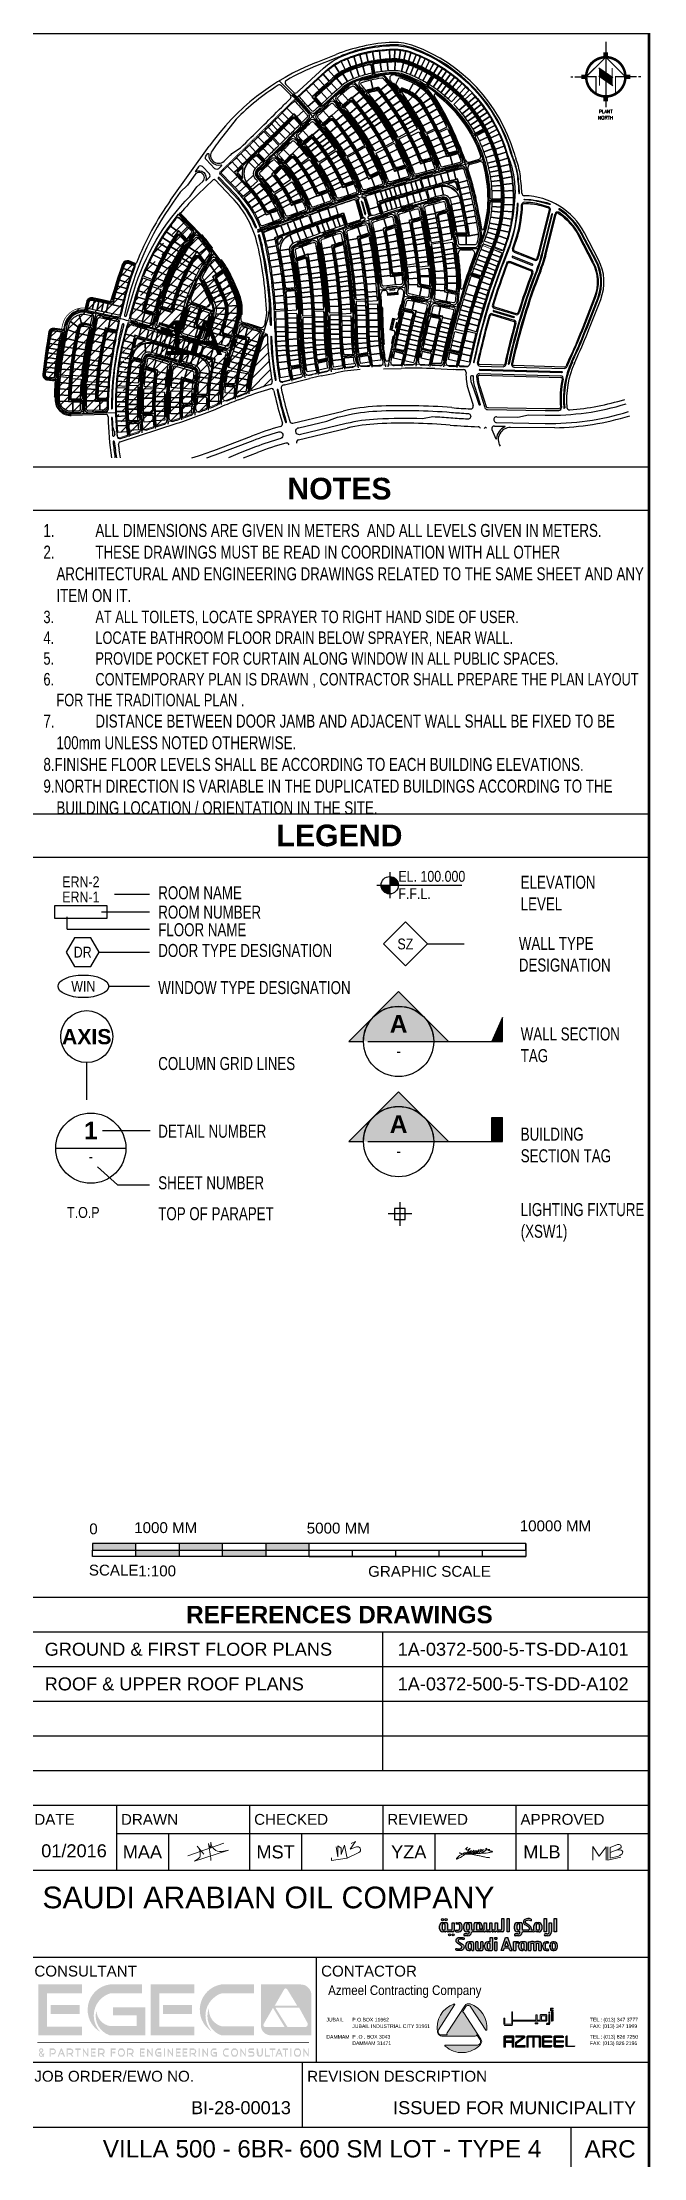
# Paper-space layout 'Layout1' of a CAD drawing. Extents: x 51 to 892, y -832 to -238.
# Drawn here: x 738.4 to 877.3, y -750.6 to -262.6 of the extents above; entities that cross this region are included whole.
import ezdxf
from ezdxf.enums import TextEntityAlignment as Align

# ---------------------------------------------------------------- set-up
doc = ezdxf.new("R2010")
doc.units = 0
doc.header["$LTSCALE"] = 10
doc.header["$MEASUREMENT"] = 0
doc.linetypes.add('X-Base 100915$0$PHANTOMX2', pattern=[5, 2.5, -0.5, 0.5, -0.5, 0.5, -0.5])
for name, color, linetype, lineweight in [('0-XREF-TB', 3, 'Continuous', 9), ('ELEV&SEC LEGEND$0$Plans Legend$0$A-TXT-25', 40, 'Continuous', 15), ('X-TTBL-Arch$0$0-XREF-TB', 3, 'Continuous', 9), ('X-TTBL-Arch$0$A-FRAME$0$0-XREF-TB', 3, 'Continuous', 9), ('X-TTBL-Arch$0$FLOOR PLANS NOTES$0$Plans Legend$0$A-TXT-25', 40, 'Continuous', 15)]:
    doc.layers.add(name, color=color, linetype=linetype, lineweight=lineweight)
for name, color, linetype in [('A-ANNO-GRPH', 2, 'Continuous'), ('ELEV&SEC LEGEND$0$A-DESGNATOR-V', 1, 'Continuous'), ('FLOOR PLAN LEGEND$0$A-DESGNATOR-V', 1, 'Continuous'), ('L-ANNO-KPLN', 254, 'Continuous'), ('L-ANNO-KPLN-HTCH', 135, 'Continuous'), ('L-ANNO-KPLN-SHET', 139, 'X-Base 100915$0$PHANTOMX2'), ('L-ANNO-TEXT', 50, 'Continuous'), ('X-TTBL-Arch$0$A-ANNO-GRPH', 2, 'Continuous'), ('X-TTBL-Arch$0$A-FRAME$0$A-KEYPLAN', 7, 'Continuous'), ('X-TTBL-Arch$0$A-FRAME$0$A-LEGEND', 7, 'Continuous'), ('X-TTBL-Arch$0$A-FRAME$0$A-NOTES', 7, 'Continuous'), ('X-TTBL-Arch$0$A-FRAME$0$A-REF. DRAWINGS', 7, 'Continuous'), ('X-TTBL-Arch$0$A-FRAME$0$EBDR$0$G-Border-Ext', 4, 'Continuous'), ('X-TTBL-Arch$0$A-FRAME$0$north direction', 5, 'Continuous'), ('X-TTBL-Arch$0$A-FRAME$0$SHEET$0$B2-GR FL$0$A-WALL-MASN', 64, 'Continuous'), ('X-TTBL-Arch$0$A-FRAME$0$TB-L', 1, 'Continuous'), ('X-TTBL-Arch$0$A-FRAME$0$TB-TXT-2', 3, 'Continuous'), ('X-TTBL-Arch$0$A-FRAME$0$TB-TXT-3', 3, 'Continuous'), ('X-TTBL-Arch$0$A-FRAME$0$TB-X', 5, 'Continuous')]:
    doc.layers.add(name, color=color, linetype=linetype)
doc.layers.add('X-TTBL-Arch$0$A-FRAME$0$A-LOGO', color=7, linetype='Continuous', true_color=0xededed)
doc.styles.add('ANNO-A-XL', font='arial.ttf', dxfattribs={"height": 8})
doc.styles.add('ARIAL', font='arial.ttf')
doc.styles.add('Attribute$0$ARIAL', font='arial.ttf')
doc.styles.add('ELEV&SEC LEGEND$0$Plans Legend$0$b1-grd$0$EN-SB', font='swissb.ttf')
doc.styles.add('ELEV&SEC LEGEND$0$Plans Legend$0$EN-SB', font='swissb.ttf')
doc.styles.add('ELEV&SEC LEGEND$0$Plans Legend$0$EN-SC', font='swissc.ttf')
doc.styles.add('ELEV&SEC LEGEND$0$Plans Legend$0$EN-SCL-DIM', font='swisscl.ttf')
doc.styles.add('X-TTBL-Arch$0$A-FRAME$0$ARIAL', font='arial.ttf')
doc.styles.add('X-TTBL-Arch$0$A-FRAME$0$Arial Narrow_6', font='ARIALN.TTF', dxfattribs={"height": 3.441489})
doc.styles.add('X-TTBL-Arch$0$A-FRAME$0$Arial_5', font='arial.ttf', dxfattribs={"height": 2.950599})
doc.styles.add('X-TTBL-Arch$0$A-FRAME$0$Arial_6', font='arial.ttf', dxfattribs={"height": 5.901198})
doc.styles.add('X-TTBL-Arch$0$A-FRAME$0$Arial_7', font='arial.ttf', dxfattribs={"height": 4.917665})
doc.styles.add('X-TTBL-Arch$0$A-FRAME$0$Arial_8', font='arial.ttf', dxfattribs={"height": 3.934132})
doc.styles.add('X-TTBL-Arch$0$A-FRAME$0$Arial_B_4', font='arialbd.ttf', dxfattribs={"height": 3.044269})
doc.styles.add('X-TTBL-Arch$0$A-FRAME$0$key plan jalmudah$0$key plan-a$0$KEY PLAN$0$KEYPLAN$0$ROMAND', font='romand__.ttf', dxfattribs={"width": 0.6, "height": 3})
doc.styles.add('X-TTBL-Arch$0$A-FRAME$0$ROMANT', font='romans.shx', dxfattribs={"width": 0.9})
doc.styles.add('X-TTBL-Arch$0$A-FRAME$0$SHEET$0$TXT-ARIAL', font='futura.shx')
doc.styles.add('X-TTBL-Arch$0$ARIAL', font='arial.ttf')
doc.styles.add('X-TTBL-Arch$0$FLOOR PLANS NOTES$0$Plans Legend$0$EN-SCL', font='swisscl.ttf')
pattern_1 = [(45, (0, 0), (-1.122532015, 1.122532015), [])]

psp = doc.layouts.get("Layout1")

# ---------------------------------------------------------------- texts
at = {"layer": '0-XREF-TB', "insert": (803.01, -748.59), "char_height": 4, "attachment_point": 5, "style": 'ARIAL'}
psp.add_mtext('VILLA 500 - 6BR- 600 SM LOT - TYPE 4', dxfattribs=at)

# ---------------------------------------------------------------- blocks, each defined once
blk = doc.blocks.new('GSC-100')
h = blk.add_hatch(color=256)
h.paths.add_polyline_path([(50, 3), (40, 3), (40, 1.5), (50, 1.5)])
h.paths.add_polyline_path([(40, 1.5), (30, 1.5), (30, 0), (40, 0)])
h.paths.add_polyline_path([(30, 3), (20, 3), (20, 1.5), (30, 1.5)])
h.paths.add_polyline_path([(20, 1.5), (10, 1.5), (10, 0), (20, 0)])
h.paths.add_polyline_path([(10, 3), (0, 3), (0, 1.5), (10, 1.5)])
for p, q in [((0, 3), (0, 1.5)), ((10, 3), (0, 3)), ((0, 1.5), (100, 1.5)), ((0, 1.5), (10, 1.5)), ((10, 0), (10, 3)), ((20, 0), (10, 0)), ((20, 3), (20, 0)), ((30, 3), (20, 3)), ((30, 0), (30, 3)), ((40, 0), (30, 0)), ((50, 3), (40, 3)), ((40, 3), (40, 0)), ((50, 0), (50, 3)), ((50, 0), (100, 0)), ((60, 0), (60, 1.5)), ((70, 0), (70, 1.5)), ((80, 0), (80, 1.5)), ((90, 0), (90, 1.5)), ((100, 3), (100, 0)), ((100, 3), (100, 3))]:
    blk.add_line(p, q)
for points in [[(100, 3), (0, 3), (0, 1.5), (100, 1.5)], [(100, 0), (0, 0), (0, 1.5), (100, 1.5)]]:
    blk.add_lwpolyline(points, close=True)
at = {"style": 'ARIAL'}
for s, p in [('0', (-0.77, 5.16)), ('1000 MM', (9.61, 5.44)), ('5000 MM', (49.45, 5.33)), ('10000 MM', (98.63, 5.85)), ('SCALE', (-0.86, -4.36)), ('1:100', (10.53, -4.55)), ('GRAPHIC SCALE', (63.63, -4.65))]:
    blk.add_text(s, height=2.5, dxfattribs=at).set_placement(p)
blk = doc.blocks.new('*U21')
blk.add_blockref('GSC-100', (0, -5.03))
blk = doc.blocks.new('Attribute$0$MST')
blk.add_lwpolyline([(1.46, -4.94), (1.46, -5.51), (5.05, -5.03), (7.76, -3.73, 0.443682), (8.06, -2.71, 0.366847), (7.18, -2.41), (5.78, -2.9), (6.43, -1.95), (6.96, -1.17), (6.01, -1.61)], format="xyb")
blk.add_lwpolyline([(2.52, -2.4), (2.86, -4.72), (2.86, -2.14), (3.66, -2.67), (3.66, -4.15), (4.15, -2.82), (4.45, -2.02), (4.91, -4.34), (5.05, -5.03)])
blk = doc.blocks.new('*U26')
at = {"layer": 'ELEV&SEC LEGEND$0$A-DESGNATOR-V', "ltscale": 0.005}
h = blk.add_hatch(color=256, dxfattribs=at)
h.paths.add_polyline_path([(818.64, -455.06), (818.64, -457.06), (820.64, -457.06, 0.414214)])
h.paths.add_polyline_path([(818.64, -457.06), (816.64, -457.06, 0.414214), (818.64, -459.06)])
h = blk.add_hatch(color=256, dxfattribs=at)
edge = h.paths.add_edge_path()
edge.add_line((820.69, -481.62), (809.2, -493.11))
edge.add_line((809.2, -493.11), (812.56, -493.11))
edge.add_arc((820.69, -493.11), 8.12, 0, 180, ccw=False)
edge.add_line((828.81, -493.11), (832.18, -493.11))
edge.add_line((832.18, -493.11), (820.69, -481.62))
h = blk.add_hatch(color=256, dxfattribs=at)
edge = h.paths.add_edge_path()
edge.add_line((820.69, -504.73), (809.2, -516.22))
edge.add_line((809.2, -516.22), (812.56, -516.22))
edge.add_arc((820.69, -516.22), 8.12, 0, 180, ccw=False)
edge.add_line((828.81, -516.22), (832.18, -516.22))
edge.add_line((832.18, -516.22), (820.69, -504.73))
blk.add_hatch(color=256, dxfattribs=at).paths.add_polyline_path([(842.19, -516.22), (844.69, -516.22), (844.69, -510.66), (842.19, -510.66)])
for p, q in [((815.64, -457.06), (835.32, -457.06)), ((818.64, -454.06), (818.64, -460.06)), ((744.16, -467.24), (744.16, -464.37)), ((751.55, -472.5), (763.19, -472.5)), ((827.33, -470.62), (835.8, -470.62)), ((753.74, -480.39), (763.19, -480.39)), ((844.69, -487.55), (842.19, -493.11)), ((844.69, -493.11), (844.69, -487.55)), ((813.6, -493.11), (827.77, -493.11)), ((820.99, -493.11), (844.69, -493.11)), ((842.19, -493.11), (844.69, -493.11)), ((748.71, -506.61), (748.71, -498)), ((842.19, -516.22), (842.19, -510.66)), ((842.19, -510.66), (844.69, -510.66)), ((844.69, -516.22), (844.69, -510.66)), ((813.6, -516.22), (827.77, -516.22)), ((820.99, -516.22), (844.69, -516.22)), ((842.19, -516.22), (844.69, -516.22)), ((741.52, -517.73), (757.72, -517.73)), ((820.99, -530.18), (820.99, -535.63)), ((823.71, -532.9), (818.26, -532.9))]:
    blk.add_line(p, q, dxfattribs=at)
for points in [[(741.32, -461.78), (753.32, -461.78), (753.32, -464.78), (741.32, -464.78)], [(822.25, -475.7), (817.17, -470.62), (822.25, -465.55), (827.33, -470.62)], [(751.55, -472.5), (749.65, -469.2), (745.84, -469.2), (743.93, -472.5), (745.84, -475.8), (749.65, -475.8)], [(819.74, -534.15), (822.24, -534.15), (822.24, -531.65), (819.74, -531.65)]]:
    blk.add_lwpolyline(points, close=True, dxfattribs=at)
for points in [[(752.05, -463.19), (763.19, -463.19)], [(755.09, -459.15), (763.19, -459.15)], [(744.16, -467.24), (763.19, -467.24)], [(752.29, -513.69), (763.33, -513.69)], [(751.19, -522), (755.77, -526.16), (763.19, -526.16)]]:
    blk.add_lwpolyline(points, dxfattribs=at)
for points in [[(820.69, -481.62), (809.2, -493.11), (812.56, -493.11, -1), (828.81, -493.11), (832.18, -493.11)], [(820.69, -504.73), (809.2, -516.22), (812.56, -516.22, -1), (828.81, -516.22), (832.18, -516.22)]]:
    blk.add_lwpolyline(points, format="xyb", close=True, dxfattribs=at)
for centre, radius in [((818.64, -457.06), 2), ((748.67, -492), 6), ((820.69, -493.11), 8.1), ((749.62, -517.73), 8.1), ((820.69, -516.22), 8.1)]:
    blk.add_circle(centre, radius, dxfattribs=at)
blk.add_ellipse((747.89, -480.39), major_axis=(5.85, 0), ratio=0.444444, dxfattribs=at)
blk.add_solid([(844.69, -487.55), (844.69, -493.11), (842.19, -493.11)], dxfattribs=at)
at = {"layer": 'FLOOR PLAN LEGEND$0$A-DESGNATOR-V', "ltscale": 0.005}
blk.add_lwpolyline([(741.32, -461.78), (753.32, -461.78), (753.32, -464.78), (741.32, -464.78)], close=True, dxfattribs=at)
at = {"layer": 'ELEV&SEC LEGEND$0$Plans Legend$0$A-TXT-25', "style": 'ELEV&SEC LEGEND$0$Plans Legend$0$EN-SCL-DIM'}
for s, p in [('ROOM NAME', (765.19, -460.31)), ('ROOM NUMBER ', (765.19, -464.78)), ('FLOOR NAME', (765.19, -468.83)), ('DOOR TYPE DESIGNATION', (765.19, -473.62)), ('WINDOW TYPE DESIGNATION', (765.19, -482.18)), ('COLUMN GRID LINES', (765.19, -499.7)), ('DETAIL NUMBER', (765.19, -515.32)), ('SHEET NUMBER', (765.19, -527.22)), ('TOP OF PARAPET', (765.19, -534.35))]:
    blk.add_text(s, height=3, dxfattribs=at).set_placement(p)
at = {"layer": 'ELEV&SEC LEGEND$0$Plans Legend$0$A-TXT-25'}
for s, insert, char_height, width, attachment_point, style in [('EL. 100.000', (820.64, -453.77), 2.5, 32.2693, 1, 'ELEV&SEC LEGEND$0$Plans Legend$0$EN-SC'), ('ERN-2', (747.32, -455.03), 2.5, 8.2532, 2, 'ELEV&SEC LEGEND$0$Plans Legend$0$EN-SC'), ('ERN-1', (747.32, -458.53), 2.5, 8.2532, 2, 'ELEV&SEC LEGEND$0$Plans Legend$0$EN-SC'), ('F.F.L.', (820.64, -457.76), 2.5, 8.1705, 1, 'ELEV&SEC LEGEND$0$Plans Legend$0$EN-SC'), ('ELEVATION LEVEL', (848.89, -454.88), 3, 20.3218, 1, 'ELEV&SEC LEGEND$0$Plans Legend$0$EN-SCL-DIM'), ('DR', (747.74, -471.25), 2.5, 5.8247, 2, 'ELEV&SEC LEGEND$0$Plans Legend$0$EN-SC'), ('SZ', (822.25, -469.37), 2.5, 3.2516, 2, 'ELEV&SEC LEGEND$0$Plans Legend$0$EN-SC'), ('WALL TYPE DESIGNATION', (848.46, -468.98), 3, 28.6079, 1, 'ELEV&SEC LEGEND$0$Plans Legend$0$EN-SCL-DIM'), ('WIN', (747.89, -479.14), 2.5, 5.2906, 2, 'ELEV&SEC LEGEND$0$Plans Legend$0$EN-SC'), ('A', (820.69, -487.03), 4.05, 7.5226, 2, 'ELEV&SEC LEGEND$0$Plans Legend$0$EN-SB'), ('AXIS', (748.67, -490.25), 3.5, 9.6303, 2, 'ELEV&SEC LEGEND$0$Plans Legend$0$b1-grd$0$EN-SB'), ('WALL SECTION TAG', (848.89, -489.88), 3, 23.128, 1, 'ELEV&SEC LEGEND$0$Plans Legend$0$EN-SCL-DIM'), ('-', (820.69, -493.95), 2.7, 1.1852, 2, 'ELEV&SEC LEGEND$0$Plans Legend$0$EN-SC'), ('1', (749.62, -511.65), 4.05, 7.5226, 2, 'ELEV&SEC LEGEND$0$Plans Legend$0$EN-SB'), ('A', (820.69, -510.15), 4.05, 7.5226, 2, 'ELEV&SEC LEGEND$0$Plans Legend$0$EN-SB'), ('BUILDING SECTION TAG', (848.89, -512.99), 3, 23.3429, 1, 'ELEV&SEC LEGEND$0$Plans Legend$0$EN-SCL-DIM'), ('-', (749.62, -518.23), 2.7, 1.1852, 2, 'ELEV&SEC LEGEND$0$Plans Legend$0$EN-SC'), ('-', (820.69, -517.06), 2.7, 1.1852, 2, 'ELEV&SEC LEGEND$0$Plans Legend$0$EN-SC'), ('T.O.P', (747.89, -531.31), 2.5, 5.2906, 2, 'ELEV&SEC LEGEND$0$Plans Legend$0$EN-SC'), ('LIGHTING FIXTURE (XSW1)', (848.89, -530.4), 3, 31.862, 1, 'ELEV&SEC LEGEND$0$Plans Legend$0$EN-SCL-DIM')]:
    blk.add_mtext(s, dxfattribs=dict(at, insert=insert, char_height=char_height, width=width, attachment_point=attachment_point, style=style))
blk = doc.blocks.new('masterplan')
at = {"layer": 'L-ANNO-KPLN'}
for p, q in [((407993.95, 2905926.73), (407998.56, 2905928.55)), ((408006.67, 2905926.17), (408007.01, 2905924.05)), ((408006.83, 2905926.7), (408007.33, 2905923.62)), ((408007.14, 2905926.27), (408007.48, 2905924.17)), ((408012.45, 2905923.83), (408012.44, 2905923.63)), ((408012.97, 2905923.76), (408012.94, 2905923.57)), ((408021.09, 2905923.81), (408019.43, 2905921.17)), ((407988.52, 2905919.41), (407985.46, 2905922.51)), ((407997.78, 2905923.07), (407993.23, 2905918.91)), ((407997.94, 2905922.89), (407993.85, 2905919.15)), ((407998.1, 2905922.71), (407993.9, 2905918.87)), ((407994.45, 2905915.47), (408000.04, 2905920.59)), ((407995.62, 2905916.9), (407999.87, 2905920.78)), ((407999.2, 2905919.46), (407998.7, 2905919)), ((407999.49, 2905919.45), (407999.2, 2905919.46)), ((407999.35, 2905919.6), (407999.49, 2905919.45)), ((408000.36, 2905920.24), (407999.49, 2905919.45)), ((407999.74, 2905919.95), (407999.87, 2905919.8)), ((408000.12, 2905920.3), (408000.25, 2905920.15)), ((408000.51, 2905920.64), (408000.64, 2905920.49)), ((408000.92, 2905920.96), (408001.04, 2905920.8)), ((408001.35, 2905921.25), (408001.46, 2905921.08)), ((408001.52, 2905921.36), (408001.46, 2905921.08)), ((408003.77, 2905921.13), (408002.75, 2905922.25)), ((408003.41, 2905920.83), (408003.42, 2905921.11)), ((408003.56, 2905920.97), (408003.41, 2905920.83)), ((408003.91, 2905920.58), (408003.76, 2905920.45)), ((408004.25, 2905920.19), (408004.1, 2905920.06)), ((408004.59, 2905919.8), (408004.44, 2905919.67)), ((408004.93, 2905919.4), (408004.78, 2905919.27)), ((408005.26, 2905919), (408005.11, 2905918.88)), ((408005.16, 2905922.81), (408005.22, 2905922.62)), ((408005.66, 2905922.95), (408005.71, 2905922.76)), ((408006.01, 2905918.93), (408006.16, 2905919.06)), ((408006.16, 2905923.08), (408006.21, 2905922.89)), ((408006.67, 2905923.2), (408006.71, 2905923.01)), ((408007.18, 2905923.32), (408007.22, 2905923.12)), ((408007.69, 2905923.42), (408007.72, 2905923.22)), ((408008.2, 2905923.51), (408008.23, 2905923.31)), ((408010.19, 2905922.83), (408010.04, 2905922.71)), ((408010.52, 2905922.43), (408010.37, 2905922.31)), ((408010.69, 2905921.9), (408010.85, 2905922.03)), ((408011.17, 2905921.62), (408011.02, 2905921.5)), ((408011.34, 2905921.09), (408011.5, 2905921.21)), ((408011.81, 2905920.8), (408011.65, 2905920.68)), ((408011.85, 2905921.95), (408011.69, 2905921.82)), ((408011.97, 2905920.26), (408012.13, 2905920.39)), ((408012.01, 2905921.41), (408012.17, 2905921.53)), ((408012.44, 2905919.97), (408012.28, 2905919.85)), ((408012.48, 2905921.12), (408012.32, 2905921)), ((408012.59, 2905919.43), (408012.75, 2905919.55)), ((408012.64, 2905920.58), (408012.8, 2905920.7)), ((408013.05, 2905919.13), (408012.89, 2905919.01)), ((408013.54, 2905920.21), (408012.98, 2905919.67)), ((408013.37, 2905920.38), (408013.23, 2905920.24)), ((408013.48, 2905923.65), (408013.43, 2905923.46)), ((408013.7, 2905920.03), (408013.47, 2905919.81)), ((408013.74, 2905919.07), (408014.02, 2905919.02)), ((408013.86, 2905918.9), (408014.02, 2905919.02)), ((408013.98, 2905923.5), (408013.91, 2905923.31)), ((408014.46, 2905923.32), (408014.39, 2905923.13)), ((408014.95, 2905923.13), (408014.87, 2905922.94)), ((408015.43, 2905922.93), (408015.35, 2905922.75)), ((408015.9, 2905922.72), (408015.82, 2905922.54)), ((408016.38, 2905922.51), (408016.29, 2905922.33)), ((408016.84, 2905922.28), (408016.75, 2905922.1)), ((408017.3, 2905922.02), (408017.2, 2905921.85)), ((408017.63, 2905921.58), (408017.74, 2905921.75)), ((408018.17, 2905921.45), (408018.05, 2905921.29)), ((408018.46, 2905920.98), (408018.58, 2905921.14)), ((408018.98, 2905920.81), (408018.85, 2905920.66)), ((408019.22, 2905920.31), (408019.36, 2905920.45)), ((408020.63, 2905923.52), (408019.49, 2905921.71)), ((408019.73, 2905920.08), (408019.58, 2905919.95)), ((408021.04, 2905923.28), (408019.9, 2905921.47)), ((408019.92, 2905919.57), (408020.07, 2905919.7)), ((408020.4, 2905919.29), (408020.24, 2905919.17)), ((408020.55, 2905918.76), (408020.71, 2905918.87)), ((407990.72, 2905912.64), (407989.04, 2905914.6)), ((407991.13, 2905916.18), (407992.28, 2905914.84)), ((407992.29, 2905915.24), (407991.33, 2905916.36)), ((407992.61, 2905915.26), (407991.53, 2905916.53)), ((407994.52, 2905912.75), (407993.14, 2905914.27)), ((407993.21, 2905918.58), (407994.47, 2905917.11)), ((407993.76, 2905915.19), (407994.91, 2905916.25)), ((407993.8, 2905918.26), (407994.66, 2905917.27)), ((407993.88, 2905918.54), (407994.84, 2905917.42)), ((407994.65, 2905915.29), (407994.78, 2905915.15)), ((407995.03, 2905915.64), (407995.17, 2905915.5)), ((407995.42, 2905915.99), (407995.55, 2905915.85)), ((407995.8, 2905916.35), (407995.93, 2905916.2)), ((407996.18, 2905916.7), (407996.32, 2905916.55)), ((407996.39, 2905913.34), (407997.37, 2905914.23)), ((407996.57, 2905917.05), (407996.7, 2905916.9)), ((407999.14, 2905916.94), (407997.74, 2905918.48)), ((407998.71, 2905917.02), (407998.56, 2905916.88)), ((407999.06, 2905916.63), (407998.91, 2905916.5)), ((407998.98, 2905917.51), (407999.22, 2905917.54)), ((407999.22, 2905917.54), (407999.07, 2905917.41)), ((407999.41, 2905916.25), (407999.26, 2905916.11)), ((407999.57, 2905917.15), (407999.42, 2905917.02)), ((407999.57, 2905917.15), (407999.53, 2905916.9)), ((407999.75, 2905915.86), (407999.6, 2905915.72)), ((407999.83, 2905916.16), (408001.65, 2905917.83)), ((408000.09, 2905915.46), (407999.94, 2905915.33)), ((408000.05, 2905916.69), (408001.97, 2905918.45)), ((408000.42, 2905915.06), (408000.27, 2905914.94)), ((408000.36, 2905916.32), (408001.81, 2905917.65)), ((408000.76, 2905914.66), (408000.6, 2905914.54)), ((408000.66, 2905915.6), (408000.94, 2905915.58)), ((408000.94, 2905915.58), (408000.79, 2905915.45)), ((408001.08, 2905914.26), (408000.93, 2905914.13)), ((408001.28, 2905915.18), (408001.12, 2905915.05)), ((408001.6, 2905914.77), (408001.45, 2905914.65)), ((408001.93, 2905914.36), (408001.77, 2905914.24)), ((408005.59, 2905918.6), (408005.44, 2905918.48)), ((408005.92, 2905918.2), (408005.77, 2905918.07)), ((408006.25, 2905917.79), (408006.09, 2905917.67)), ((408006.49, 2905918.65), (408006.34, 2905918.53)), ((408006.57, 2905917.38), (408006.41, 2905917.26)), ((408006.66, 2905918.12), (408006.82, 2905918.25)), ((408006.88, 2905916.97), (408006.73, 2905916.85)), ((408007.14, 2905917.84), (408006.98, 2905917.71)), ((408007.2, 2905916.56), (408007.04, 2905916.44)), ((408007.3, 2905917.3), (408007.46, 2905917.42)), ((408007.51, 2905916.14), (408007.35, 2905916.02)), ((408007.77, 2905917.01), (408007.61, 2905916.89)), ((408007.82, 2905915.72), (408007.65, 2905915.6)), ((408007.92, 2905916.47), (408008.08, 2905916.59)), ((408008.12, 2905915.3), (408007.96, 2905915.18)), ((408008.39, 2905916.17), (408008.23, 2905916.05)), ((408008.42, 2905914.87), (408008.26, 2905914.76)), ((408008.7, 2905915.74), (408008.53, 2905915.63)), ((408008.72, 2905914.45), (408008.55, 2905914.33)), ((408009, 2905915.32), (408008.83, 2905915.2)), ((408009.01, 2905914.02), (408008.84, 2905913.9)), ((408009.13, 2905914.78), (408009.29, 2905914.89)), ((408009.59, 2905914.46), (408009.42, 2905914.35)), ((408009.71, 2905913.91), (408009.88, 2905914.02)), ((408013.19, 2905918.59), (408013.35, 2905918.7)), ((408013.65, 2905918.28), (408013.49, 2905918.16)), ((408013.78, 2905917.74), (408013.95, 2905917.85)), ((408014.24, 2905917.42), (408014.07, 2905917.31)), ((408014.32, 2905918.59), (408014.16, 2905918.48)), ((408014.36, 2905916.88), (408014.53, 2905916.99)), ((408014.45, 2905918.05), (408014.62, 2905918.16)), ((408014.81, 2905916.55), (408014.64, 2905916.44)), ((408014.91, 2905917.73), (408014.74, 2905917.62)), ((408014.93, 2905916.01), (408015.09, 2905916.12)), ((408015.03, 2905917.18), (408015.2, 2905917.29)), ((408015.37, 2905915.68), (408015.2, 2905915.57)), ((408015.48, 2905916.86), (408015.32, 2905916.75)), ((408015.48, 2905915.13), (408015.65, 2905915.24)), ((408015.6, 2905916.31), (408015.76, 2905916.42)), ((408015.92, 2905914.79), (408015.75, 2905914.69)), ((408016.04, 2905915.98), (408015.87, 2905915.87)), ((408016.02, 2905914.24), (408016.19, 2905914.35)), ((408016.15, 2905915.43), (408016.32, 2905915.53)), ((408016.59, 2905915.09), (408016.42, 2905914.98)), ((408016.69, 2905914.54), (408016.86, 2905914.64)), ((408017.12, 2905914.19), (408016.95, 2905914.09)), ((408021, 2905918.44), (408020.83, 2905918.34)), ((408021.27, 2905918), (408021.1, 2905917.9)), ((408021.54, 2905917.55), (408021.37, 2905917.45)), ((408021.81, 2905917.11), (408021.63, 2905917)), ((408021.89, 2905916.56), (408022.07, 2905916.66)), ((408022.33, 2905916.21), (408022.15, 2905916.11)), ((408022.58, 2905915.75), (408022.41, 2905915.66)), ((408022.66, 2905915.2), (408022.83, 2905915.3)), ((408023.08, 2905914.84), (408022.91, 2905914.75)), ((408023.33, 2905914.38), (408023.15, 2905914.29)), ((407971.94, 2905901.31), (407983.58, 2905912.44)), ((407989.9, 2905908.56), (407988.7, 2905909.88)), ((407990.41, 2905912.27), (407989.12, 2905913.76)), ((407990.89, 2905912.07), (407989.3, 2905913.92)), ((407990.28, 2905910.8), (407990.14, 2905910.94)), ((407990.65, 2905911.17), (407990.51, 2905911.31)), ((407990.68, 2905907.67), (407992.59, 2905909.34)), ((407990.87, 2905911.68), (407991.02, 2905911.54)), ((407990.9, 2905908.19), (407992.86, 2905909.9)), ((407991.21, 2905907.82), (407992.75, 2905909.16)), ((407991.24, 2905912.05), (407991.38, 2905911.9)), ((407991.61, 2905912.41), (407991.75, 2905912.27)), ((407991.98, 2905912.78), (407992.12, 2905912.63)), ((407994.13, 2905912.78), (407993.98, 2905912.65)), ((407994.48, 2905912.4), (407994.33, 2905912.26)), ((407994.66, 2905913.28), (407994.51, 2905913.15)), ((407994.83, 2905912.01), (407994.68, 2905911.88)), ((407995.01, 2905912.89), (407994.86, 2905912.76)), ((407995.17, 2905911.62), (407995.02, 2905911.48)), ((407995.5, 2905911.22), (407995.35, 2905911.09)), ((407995.84, 2905910.82), (407995.68, 2905910.69)), ((407995.83, 2905911.65), (407996.11, 2905911.63)), ((407996.11, 2905911.63), (407995.96, 2905911.5)), ((407996.17, 2905910.42), (407996.01, 2905910.29)), ((407996.45, 2905911.22), (407996.29, 2905911.1)), ((407996.49, 2905910.01), (407996.33, 2905909.89)), ((407996.56, 2905913.17), (407997.04, 2905913.61)), ((407996.78, 2905910.82), (407996.62, 2905910.69)), ((407996.81, 2905909.6), (407996.65, 2905909.48)), ((407996.72, 2905912.99), (407997.2, 2905913.43)), ((407997.1, 2905910.41), (407996.95, 2905910.29)), ((407997.13, 2905909.19), (407996.97, 2905909.07)), ((407997.42, 2905910), (407997.26, 2905909.88)), ((407997.74, 2905909.58), (407997.58, 2905909.46)), ((407998.05, 2905909.16), (407997.89, 2905909.05)), ((408001.41, 2905913.85), (408001.25, 2905913.73)), ((408001.73, 2905913.44), (408001.57, 2905913.32)), ((408002.04, 2905913.03), (408001.88, 2905912.91)), ((408002.25, 2905913.95), (408002.09, 2905913.83)), ((408002.36, 2905912.61), (408002.2, 2905912.49)), ((408002.57, 2905913.54), (408002.41, 2905913.42)), ((408002.66, 2905912.2), (408002.5, 2905912.08)), ((408002.88, 2905913.12), (408002.72, 2905913)), ((408002.97, 2905911.77), (408002.81, 2905911.66)), ((408003.19, 2905912.7), (408003.03, 2905912.59)), ((408003.27, 2905911.35), (408003.11, 2905911.23)), ((408003.5, 2905912.28), (408003.34, 2905912.16)), ((408003.57, 2905910.92), (408003.4, 2905910.81)), ((408003.8, 2905911.86), (408003.64, 2905911.74)), ((408003.86, 2905910.49), (408003.69, 2905910.38)), ((408004.1, 2905911.43), (408003.94, 2905911.31)), ((408004.15, 2905910.06), (408003.98, 2905909.95)), ((408004.4, 2905911), (408004.23, 2905910.88)), ((408004.43, 2905909.62), (408004.26, 2905909.52)), ((408004.69, 2905910.56), (408004.52, 2905910.45)), ((408004.71, 2905909.19), (408004.54, 2905909.08)), ((408004.97, 2905910.13), (408004.8, 2905910.02)), ((408005.25, 2905909.69), (408005.09, 2905909.58)), ((408005.53, 2905909.25), (408005.36, 2905909.14)), ((408009.3, 2905913.58), (408009.13, 2905913.47)), ((408009.58, 2905913.15), (408009.41, 2905913.04)), ((408009.86, 2905912.71), (408009.7, 2905912.6)), ((408010.14, 2905912.27), (408009.97, 2905912.17)), ((408010.16, 2905913.59), (408010, 2905913.48)), ((408010.42, 2905911.83), (408010.25, 2905911.73)), ((408010.45, 2905913.15), (408010.28, 2905913.04)), ((408010.69, 2905911.39), (408010.52, 2905911.28)), ((408010.73, 2905912.71), (408010.56, 2905912.6)), ((408010.95, 2905910.94), (408010.78, 2905910.84)), ((408011, 2905912.27), (408010.83, 2905912.16)), ((408011.22, 2905910.49), (408011.04, 2905910.39)), ((408011.27, 2905911.82), (408011.1, 2905911.72)), ((408011.48, 2905910.04), (408011.3, 2905909.94)), ((408011.54, 2905911.37), (408011.37, 2905911.27)), ((408011.73, 2905909.59), (408011.56, 2905909.49)), ((408011.81, 2905910.92), (408011.63, 2905910.82)), ((408011.98, 2905909.13), (408011.81, 2905909.04)), ((408012.07, 2905910.47), (408011.89, 2905910.37)), ((408012.32, 2905910.02), (408012.15, 2905909.92)), ((408012.58, 2905909.56), (408012.4, 2905909.47)), ((408016.45, 2905913.9), (408016.28, 2905913.8)), ((408016.71, 2905913.45), (408016.54, 2905913.35)), ((408016.97, 2905913), (408016.8, 2905912.9)), ((408017.05, 2905912.45), (408017.23, 2905912.54)), ((408017.21, 2905913.64), (408017.39, 2905913.74)), ((408017.48, 2905912.09), (408017.3, 2905911.99)), ((408017.64, 2905913.29), (408017.47, 2905913.19)), ((408017.72, 2905912.74), (408017.9, 2905912.83)), ((408018.15, 2905912.38), (408017.97, 2905912.28)), ((408018.21, 2905910.71), (408018.03, 2905910.62)), ((408018.4, 2905911.92), (408018.22, 2905911.82)), ((408018.45, 2905910.25), (408018.27, 2905910.16)), ((408018.47, 2905911.36), (408018.64, 2905911.46)), ((408018.5, 2905909.7), (408018.68, 2905909.78)), ((408018.88, 2905910.99), (408018.71, 2905910.9)), ((408018.91, 2905909.32), (408018.73, 2905909.23)), ((408018.88, 2905910.99), (408018.8, 2905910.72)), ((408019.32, 2905909.69), (408019.59, 2905909.6)), ((408019.59, 2905909.6), (408019.41, 2905909.51)), ((408019.63, 2905909.04), (408019.81, 2905909.13)), ((408023.4, 2905913.83), (408023.57, 2905913.92)), ((408023.81, 2905913.46), (408023.63, 2905913.37)), ((408023.87, 2905912.91), (408024.05, 2905913)), ((408024.28, 2905912.53), (408024.1, 2905912.45)), ((408024.96, 2905911.13), (408024.78, 2905911.05)), ((408025, 2905910.58), (408025.18, 2905910.66)), ((408025.4, 2905910.19), (408025.22, 2905910.1)), ((408025.43, 2905909.63), (408025.61, 2905909.71)), ((408025.82, 2905909.24), (408025.64, 2905909.16)), ((408030.25, 2905909.8), (408033, 2905911.26)), ((408030.57, 2905910.24), (408032.46, 2905911.25)), ((408030.81, 2905909.82), (408032.69, 2905910.83)), ((407960.36, 2905894.95), (407969.28, 2905907.45)), ((407980.13, 2905905.83), (407982.3, 2905903.59)), ((407980.34, 2905905.26), (407981.78, 2905903.79)), ((407980.69, 2905905.6), (407982.12, 2905904.12)), ((407985.27, 2905904.37), (407984.25, 2905905.49)), ((407985.6, 2905904.4), (407985.75, 2905904.53)), ((407985.84, 2905906.4), (407985.7, 2905906.55)), ((407986.22, 2905906.77), (407986.08, 2905906.91)), ((407986.59, 2905907.13), (407986.45, 2905907.28)), ((407986.96, 2905907.5), (407986.82, 2905907.64)), ((407987.33, 2905907.86), (407987.19, 2905908.01)), ((407987.7, 2905908.23), (407987.56, 2905908.37)), ((407989.85, 2905908.22), (407989.7, 2905908.08)), ((407990.19, 2905908.92), (407990.04, 2905908.79)), ((407990.19, 2905907.83), (407990.04, 2905907.7)), ((407990.53, 2905907.43), (407990.38, 2905907.3)), ((407990.54, 2905908.54), (407990.39, 2905908.4)), ((407990.87, 2905907.04), (407990.71, 2905906.91)), ((407991.2, 2905906.64), (407991.04, 2905906.51)), ((407991.52, 2905906.23), (407991.37, 2905906.11)), ((407991.6, 2905907.29), (407991.45, 2905907.16)), ((407991.85, 2905905.82), (407991.69, 2905905.7)), ((407991.93, 2905906.89), (407991.78, 2905906.76)), ((407992.16, 2905905.41), (407992, 2905905.29)), ((407992.26, 2905906.48), (407992.1, 2905906.35)), ((407992.58, 2905906.06), (407992.42, 2905905.94)), ((407992.89, 2905905.65), (407992.73, 2905905.53)), ((407993.2, 2905905.23), (407993.04, 2905905.11)), ((407993.51, 2905904.8), (407993.34, 2905904.69)), ((407993.81, 2905904.37), (407993.64, 2905904.26)), ((407997.44, 2905908.77), (407997.28, 2905908.65)), ((407997.74, 2905908.35), (407997.58, 2905908.23)), ((407998.05, 2905907.93), (407997.88, 2905907.81)), ((407998.34, 2905907.5), (407998.18, 2905907.39)), ((407998.36, 2905908.74), (407998.2, 2905908.63)), ((407998.64, 2905907.07), (407998.47, 2905906.96)), ((407998.66, 2905908.32), (407998.5, 2905908.2)), ((407998.96, 2905907.89), (407998.8, 2905907.78)), ((407999.14, 2905906.32), (407998.97, 2905906.21)), ((407999.26, 2905907.46), (407999.09, 2905907.35)), ((407999.42, 2905905.88), (407999.25, 2905905.78)), ((407999.55, 2905907.02), (407999.38, 2905906.91)), ((407999.69, 2905905.44), (407999.52, 2905905.34)), ((407999.83, 2905906.59), (407999.66, 2905906.48)), ((407999.96, 2905905), (407999.79, 2905904.9)), ((408000.11, 2905906.15), (407999.94, 2905906.04)), ((408000.23, 2905904.55), (408000.06, 2905904.45)), ((408000.39, 2905905.7), (408000.22, 2905905.6)), ((408000.66, 2905905.26), (408000.49, 2905905.15)), ((408000.66, 2905905.26), (408000.59, 2905904.98)), ((408001.01, 2905904.26), (408001.29, 2905904.18)), ((408004.99, 2905908.75), (408004.82, 2905908.64)), ((408005.26, 2905908.3), (408005.09, 2905908.2)), ((408005.81, 2905908.8), (408005.64, 2905908.7)), ((408005.87, 2905907.28), (408005.69, 2905907.18)), ((408006.08, 2905908.36), (408005.91, 2905908.25)), ((408006.12, 2905906.83), (408005.95, 2905906.73)), ((408006.34, 2905907.91), (408006.17, 2905907.81)), ((408006.38, 2905906.37), (408006.2, 2905906.28)), ((408006.6, 2905907.46), (408006.43, 2905907.36)), ((408006.63, 2905905.92), (408006.45, 2905905.82)), ((408006.86, 2905907), (408006.69, 2905906.9)), ((408006.87, 2905905.46), (408006.7, 2905905.36)), ((408007.11, 2905906.55), (408006.94, 2905906.45)), ((408007.12, 2905905), (408006.94, 2905904.91)), ((408007.11, 2905906.55), (408007.04, 2905906.27)), ((408007.35, 2905904.53), (408007.17, 2905904.44)), ((408007.58, 2905905.25), (408007.85, 2905905.16)), ((408007.85, 2905905.16), (408007.67, 2905905.07)), ((408008.09, 2905904.7), (408007.91, 2905904.61)), ((408008.32, 2905904.23), (408008.14, 2905904.14)), ((408012.08, 2905908.96), (408011.81, 2905909.04)), ((408012.54, 2905907.66), (408012.62, 2905907.93)), ((408012.71, 2905907.75), (408012.54, 2905907.66)), ((408012.95, 2905907.29), (408012.77, 2905907.2)), ((408012.98, 2905908.81), (408012.8, 2905908.72)), ((408013.18, 2905906.83), (408013, 2905906.74)), ((408013.05, 2905908.26), (408013.22, 2905908.35)), ((408013.41, 2905906.36), (408013.23, 2905906.27)), ((408013.46, 2905907.89), (408013.28, 2905907.8)), ((408013.63, 2905905.89), (408013.45, 2905905.8)), ((408013.52, 2905907.33), (408013.7, 2905907.42)), ((408013.86, 2905905.42), (408013.67, 2905905.33)), ((408013.93, 2905906.96), (408013.75, 2905906.87)), ((408014.07, 2905904.95), (408013.89, 2905904.86)), ((408013.98, 2905906.4), (408014.16, 2905906.49)), ((408014.28, 2905904.47), (408014.1, 2905904.39)), ((408014.38, 2905906.02), (408014.2, 2905905.93)), ((408014.42, 2905905.46), (408014.6, 2905905.54)), ((408014.82, 2905905.07), (408014.63, 2905904.99)), ((408014.84, 2905904.51), (408015.03, 2905904.59)), ((408018.96, 2905908.76), (408019.14, 2905908.85)), ((408019.36, 2905908.38), (408019.18, 2905908.3)), ((408019.4, 2905907.83), (408019.58, 2905907.91)), ((408019.79, 2905907.44), (408019.61, 2905907.35)), ((408019.82, 2905906.88), (408020.01, 2905906.96)), ((408020.03, 2905908.65), (408019.85, 2905908.57)), ((408020.21, 2905906.48), (408020.03, 2905906.4)), ((408020.07, 2905908.1), (408020.25, 2905908.18)), ((408020.24, 2905905.93), (408020.42, 2905906.01)), ((408020.47, 2905907.71), (408020.29, 2905907.62)), ((408020.62, 2905905.53), (408020.44, 2905905.45)), ((408020.5, 2905907.15), (408020.68, 2905907.23)), ((408020.89, 2905906.75), (408020.71, 2905906.67)), ((408020.91, 2905906.2), (408021.1, 2905906.27)), ((408021.3, 2905905.79), (408021.11, 2905905.72)), ((408021.31, 2905905.23), (408021.5, 2905905.31)), ((408021.69, 2905904.83), (408021.5, 2905904.75)), ((408021.69, 2905904.27), (408021.88, 2905904.34)), ((408024.06, 2905902.1), (408032.55, 2905904.35)), ((408026.98, 2905905.85), (408024.38, 2905905.16)), ((408026.75, 2905906.29), (408024.81, 2905905.77)), ((408027.35, 2905906.2), (408024.87, 2905905.54)), ((408025.84, 2905908.68), (408026.03, 2905908.76)), ((408026.23, 2905908.28), (408026.05, 2905908.2)), ((408026.25, 2905907.73), (408026.43, 2905907.8)), ((408026.63, 2905907.32), (408026.44, 2905907.25)), ((408026.82, 2905906.84), (408026.64, 2905906.76)), ((408027.19, 2905905.31), (408027.31, 2905905.57)), ((408027.38, 2905905.38), (408027.19, 2905905.31)), ((408027.56, 2905904.89), (408027.37, 2905904.82)), ((408027.63, 2905904.71), (408027.37, 2905904.82)), ((408029.31, 2905903.76), (408031.39, 2905904.31)), ((407966.67, 2905896.26), (407970.18, 2905899.62)), ((407970.66, 2905899.61), (407974.52, 2905895.6)), ((407971.35, 2905899.96), (407975.06, 2905896.12)), ((407971.55, 2905900.15), (407975.26, 2905896.31)), ((407971.93, 2905900.82), (407975.79, 2905896.82)), ((407975.24, 2905901.14), (407978.16, 2905897.92)), ((407976.61, 2905902.78), (407975.25, 2905901.48)), ((407975.83, 2905900.84), (407978.34, 2905898.08)), ((407976.78, 2905902.61), (407975.87, 2905901.74)), ((407976.01, 2905901.01), (407976.87, 2905900.06)), ((407976.95, 2905902.44), (407976.03, 2905901.56)), ((407981.37, 2905902.05), (407981.23, 2905902.19)), ((407981.51, 2905899.91), (407981.36, 2905899.78)), ((407981.74, 2905902.41), (407981.6, 2905902.55)), ((407981.85, 2905899.51), (407981.69, 2905899.38)), ((407982.11, 2905902.77), (407981.98, 2905902.91)), ((407982.49, 2905903.13), (407982.35, 2905903.27)), ((407982.86, 2905903.49), (407982.72, 2905903.64)), ((407983.24, 2905903.85), (407983.1, 2905904)), ((407985.25, 2905904), (407985.1, 2905903.86)), ((407985.44, 2905903.47), (407985.6, 2905903.61)), ((407986.09, 2905904.14), (407985.94, 2905904.01)), ((407986.6, 2905902.4), (407986.44, 2905902.27)), ((407986.76, 2905901.87), (407986.92, 2905901.99)), ((407987.24, 2905901.57), (407987.08, 2905901.45)), ((407987.42, 2905902.53), (407987.27, 2905902.4)), ((407987.39, 2905901.03), (407987.55, 2905901.15)), ((407987.58, 2905901.99), (407987.74, 2905902.11)), ((407987.85, 2905900.73), (407987.69, 2905900.61)), ((407988.05, 2905901.69), (407987.89, 2905901.58)), ((407987.99, 2905900.18), (407988.15, 2905900.3)), ((407988.2, 2905901.15), (407988.36, 2905901.27)), ((407988.66, 2905900.84), (407988.5, 2905900.73)), ((407988.79, 2905900.3), (407988.96, 2905900.41)), ((407989.24, 2905899.97), (407989.08, 2905899.87)), ((407989.36, 2905899.43), (407989.53, 2905899.53)), ((407993.08, 2905904.15), (407992.91, 2905904.03)), ((407993.37, 2905903.72), (407993.21, 2905903.6)), ((407993.66, 2905903.29), (407993.5, 2905903.18)), ((407993.95, 2905902.85), (407993.78, 2905902.74)), ((407994.1, 2905903.94), (407993.93, 2905903.83)), ((407994.23, 2905902.41), (407994.06, 2905902.31)), ((407994.5, 2905901.97), (407994.33, 2905901.87)), ((407994.67, 2905903.07), (407994.51, 2905902.96)), ((407994.77, 2905901.53), (407994.6, 2905901.42)), ((407994.95, 2905902.63), (407994.78, 2905902.52)), ((407995.04, 2905901.08), (407994.86, 2905900.98)), ((407995.23, 2905902.18), (407995.06, 2905902.08)), ((407995.29, 2905900.63), (407995.12, 2905900.53)), ((407995.49, 2905901.73), (407995.32, 2905901.63)), ((407995.55, 2905900.17), (407995.37, 2905900.08)), ((407995.76, 2905901.28), (407995.58, 2905901.18)), ((407995.79, 2905899.71), (407995.62, 2905899.62)), ((407996.01, 2905900.83), (407995.84, 2905900.73)), ((407996.27, 2905900.37), (407996.09, 2905900.28)), ((407996.51, 2905899.91), (407996.34, 2905899.82)), ((407996.75, 2905899.45), (407996.58, 2905899.36)), ((408000.49, 2905904.1), (408000.32, 2905904)), ((408000.75, 2905903.65), (408000.58, 2905903.55)), ((408001, 2905903.2), (408000.83, 2905903.1)), ((408001.25, 2905902.74), (408001.08, 2905902.65)), ((408001.29, 2905904.18), (408001.11, 2905904.08)), ((408001.49, 2905902.28), (408001.32, 2905902.19)), ((408001.54, 2905903.73), (408001.37, 2905903.63)), ((408001.73, 2905901.82), (408001.55, 2905901.73)), ((408001.79, 2905903.27), (408001.62, 2905903.17)), ((408001.97, 2905901.35), (408001.79, 2905901.26)), ((408002.04, 2905902.81), (408001.86, 2905902.72)), ((408002.19, 2905900.89), (408002.01, 2905900.8)), ((408002.28, 2905902.35), (408002.1, 2905902.25)), ((408002.42, 2905900.42), (408002.24, 2905900.33)), ((408002.52, 2905901.88), (408002.34, 2905901.79)), ((408002.64, 2905899.94), (408002.45, 2905899.86)), ((408002.75, 2905901.41), (408002.57, 2905901.33)), ((408002.97, 2905900.94), (408002.79, 2905900.86)), ((408003.2, 2905900.47), (408003.01, 2905900.39)), ((408003.41, 2905899.99), (408003.23, 2905899.91)), ((408003.62, 2905899.52), (408003.44, 2905899.44)), ((408006.32, 2905900.01), (408008.67, 2905901.11)), ((408006.71, 2905900.72), (408008.49, 2905901.56)), ((408006.81, 2905900.5), (408009.04, 2905901.55)), ((408007.58, 2905904.07), (408007.41, 2905903.98)), ((408007.81, 2905903.6), (408007.63, 2905903.51)), ((408008.04, 2905903.13), (408007.86, 2905903.05)), ((408008.26, 2905902.66), (408008.07, 2905902.58)), ((408008.47, 2905902.19), (408008.29, 2905902.11)), ((408008.77, 2905903.29), (408008.59, 2905903.2)), ((408008.99, 2905902.81), (408008.8, 2905902.73)), ((408008.9, 2905900.7), (408009, 2905900.96)), ((408009.08, 2905900.78), (408008.9, 2905900.7)), ((408009.2, 2905902.34), (408009.02, 2905902.26)), ((408009.28, 2905900.29), (408009.09, 2905900.22)), ((408009.41, 2905901.86), (408009.23, 2905901.78)), ((408009.47, 2905899.81), (408009.28, 2905899.74)), ((408009.54, 2905899.63), (408009.28, 2905899.74)), ((408009.62, 2905901.38), (408009.43, 2905901.3)), ((408009.82, 2905900.9), (408009.63, 2905900.82)), ((408010.01, 2905900.42), (408009.83, 2905900.34)), ((408010.21, 2905899.93), (408010.02, 2905899.86)), ((408010.21, 2905899.93), (408010.09, 2905899.67)), ((408012.91, 2905899.44), (408012.96, 2905899.25)), ((408013.41, 2905899.59), (408013.46, 2905899.4)), ((408013.9, 2905899.74), (408013.96, 2905899.55)), ((408014.49, 2905904), (408014.31, 2905903.92)), ((408014.57, 2905903.81), (408014.31, 2905903.91)), ((408014.4, 2905899.89), (408014.65, 2905899.75)), ((408014.4, 2905899.89), (408014.46, 2905899.69)), ((408015.23, 2905904.11), (408015.05, 2905904.03)), ((408015.1, 2905902), (408015.21, 2905902.26)), ((408015.29, 2905902.07), (408015.1, 2905902)), ((408015.25, 2905903.55), (408015.44, 2905903.63)), ((408015.47, 2905901.59), (408015.29, 2905901.52)), ((408015.55, 2905901.4), (408015.29, 2905901.52)), ((408015.64, 2905903.15), (408015.45, 2905903.07)), ((408015.83, 2905902.67), (408015.65, 2905902.59)), ((408016.03, 2905902.18), (408015.84, 2905902.11)), ((408016.21, 2905901.69), (408016.03, 2905901.62)), ((408017.91, 2905900.89), (408017.96, 2905900.7)), ((408017.91, 2905900.14), (408018.16, 2905900)), ((408018.16, 2905900), (408018.1, 2905900.19)), ((408018.41, 2905901.03), (408018.46, 2905900.84)), ((408018.66, 2905900.13), (408018.6, 2905900.33)), ((408018.91, 2905901.17), (408018.96, 2905900.98)), ((408019.16, 2905900.27), (408019.11, 2905900.47)), ((408019.41, 2905901.31), (408019.47, 2905901.12)), ((408019.66, 2905900.41), (408019.61, 2905900.61)), ((408019.91, 2905901.45), (408019.97, 2905901.26)), ((408020.16, 2905900.55), (408020.11, 2905900.75)), ((408020.41, 2905901.59), (408020.47, 2905901.4)), ((408020.66, 2905900.69), (408020.61, 2905900.89)), ((408020.66, 2905900.69), (408020.8, 2905900.94)), ((408021.32, 2905903.77), (408021.13, 2905903.7)), ((408021.51, 2905903.28), (408021.32, 2905903.21)), ((408022.07, 2905903.85), (408021.88, 2905903.78)), ((408022.25, 2905903.36), (408022.06, 2905903.3)), ((408022.25, 2905903.36), (408022.13, 2905903.11)), ((408023.8, 2905902.3), (408023.94, 2905902.54)), ((408023.93, 2905901.79), (408024.18, 2905901.65)), ((408023.94, 2905902.54), (408026.45, 2905903.21)), ((408023.99, 2905902.35), (408023.94, 2905902.54)), ((408024.13, 2905901.84), (408024.18, 2905901.65)), ((408024.18, 2905901.65), (408026.69, 2905902.31)), ((408024.5, 2905902.48), (408024.44, 2905902.68)), ((408024.63, 2905901.97), (408024.68, 2905901.78)), ((408025, 2905902.62), (408024.95, 2905902.81)), ((408025.13, 2905902.11), (408025.18, 2905901.91)), ((408025.5, 2905902.75), (408025.45, 2905902.94)), ((408025.64, 2905902.24), (408025.69, 2905902.05)), ((408026, 2905902.88), (408025.95, 2905903.08)), ((408026.14, 2905902.37), (408026.19, 2905902.18)), ((408026.45, 2905903.21), (408026.7, 2905903.07)), ((408026.51, 2905903.02), (408026.45, 2905903.21)), ((408026.64, 2905902.51), (408026.69, 2905902.31)), ((408026.69, 2905902.31), (408026.84, 2905902.56)), ((408026.69, 2905902.31), (408026.83, 2905902.56)), ((408026.7, 2905903.07), (408027.24, 2905903.21)), ((408026.84, 2905902.56), (408027.52, 2905902.74)), ((408028.38, 2905903.35), (408028.57, 2905902.81)), ((408029.58, 2905903.29), (408031.62, 2905903.83)), ((407981.26, 2905899.07), (407981.24, 2905898.79)), ((407981.39, 2905898.92), (407981.24, 2905898.79)), ((407981.72, 2905898.51), (407981.56, 2905898.39)), ((407982.04, 2905898.1), (407981.88, 2905897.98)), ((407982.18, 2905899.1), (407982.02, 2905898.98)), ((407982.35, 2905897.69), (407982.19, 2905897.57)), ((407982.5, 2905898.69), (407982.34, 2905898.57)), ((407982.66, 2905897.27), (407982.49, 2905897.15)), ((407982.82, 2905898.28), (407982.66, 2905898.16)), ((407982.96, 2905896.84), (407982.79, 2905896.73)), ((407983.13, 2905897.85), (407982.97, 2905897.74)), ((407983.25, 2905896.41), (407983.08, 2905896.3)), ((407983.43, 2905897.43), (407983.27, 2905897.31)), ((407983.53, 2905895.98), (407983.36, 2905895.87)), ((407983.73, 2905897), (407983.57, 2905896.89)), ((407983.81, 2905895.54), (407983.64, 2905895.43)), ((407984.08, 2905895.09), (407983.91, 2905894.99)), ((407984.3, 2905896.12), (407984.13, 2905896.01)), ((407984.34, 2905894.64), (407984.17, 2905894.54)), ((407984.58, 2905895.67), (407984.41, 2905895.57)), ((407984.84, 2905895.22), (407984.67, 2905895.12)), ((407985.1, 2905894.77), (407984.93, 2905894.67)), ((407989.01, 2905898.99), (407988.84, 2905898.88)), ((407989.11, 2905898.44), (407989.29, 2905898.54)), ((407989.55, 2905898.09), (407989.38, 2905897.99)), ((407989.8, 2905899.09), (407989.63, 2905898.99)), ((407989.64, 2905897.54), (407989.81, 2905897.64)), ((407990.07, 2905897.18), (407989.89, 2905897.09)), ((407989.9, 2905898.54), (407990.07, 2905898.64)), ((407990.14, 2905896.63), (407990.32, 2905896.72)), ((407990.34, 2905898.19), (407990.16, 2905898.09)), ((407990.56, 2905896.26), (407990.38, 2905896.17)), ((407990.42, 2905897.64), (407990.59, 2905897.74)), ((407990.84, 2905897.28), (407990.67, 2905897.18)), ((407990.91, 2905896.72), (407991.09, 2905896.82)), ((407991.33, 2905896.35), (407991.15, 2905896.26)), ((407991.38, 2905895.8), (407991.56, 2905895.88)), ((407991.79, 2905895.41), (407991.6, 2905895.33)), ((407991.82, 2905894.85), (407992, 2905894.94)), ((407996.04, 2905899.25), (407995.86, 2905899.16)), ((407996.27, 2905898.79), (407996.09, 2905898.7)), ((407996.5, 2905898.32), (407996.32, 2905898.24)), ((407996.99, 2905898.98), (407996.81, 2905898.89)), ((407997.22, 2905898.51), (407997.04, 2905898.42)), ((407997.37, 2905896.43), (407997.18, 2905896.35)), ((407997.44, 2905898.04), (407997.26, 2905897.95)), ((407997.57, 2905895.95), (407997.38, 2905895.88)), ((407997.66, 2905897.57), (407997.48, 2905897.48)), ((407997.88, 2905897.09), (407997.69, 2905897.01)), ((407998.08, 2905896.61), (407997.9, 2905896.53)), ((407998.29, 2905896.13), (407998.1, 2905896.05)), ((408000.01, 2905895.38), (408000.07, 2905895.19)), ((408000.5, 2905895.55), (408000.56, 2905895.36)), ((408000.99, 2905895.71), (408001.06, 2905895.52)), ((408001.49, 2905895.87), (408001.55, 2905895.68)), ((408001.98, 2905896.04), (408002.04, 2905895.85)), ((408002.48, 2905896.2), (408002.54, 2905896.01)), ((408003.31, 2905898.41), (408003.12, 2905898.33)), ((408003.16, 2905895), (408003.73, 2905895.17)), ((408003.16, 2905895), (408004.41, 2905890.7)), ((408003.22, 2905894.79), (408003.64, 2905894.91)), ((408003.71, 2905894.69), (408003.28, 2905894.57)), ((408003.5, 2905897.93), (408003.32, 2905897.85)), ((408003.77, 2905894.48), (408003.35, 2905894.36)), ((408003.58, 2905895.12), (408004.83, 2905890.82)), ((408003.83, 2905899.04), (408003.65, 2905898.96)), ((408004.03, 2905898.56), (408003.85, 2905898.48)), ((408004.23, 2905898.07), (408004.04, 2905898)), ((408004.23, 2905898.07), (408004.12, 2905897.81)), ((408004.41, 2905894.58), (408005.23, 2905891.72)), ((408004.56, 2905894.63), (408005.39, 2905891.77)), ((408005.39, 2905895.65), (408004.81, 2905895.48)), ((408004.96, 2905895.53), (408006.21, 2905891.22)), ((408005.45, 2905895.43), (408005.03, 2905895.31)), ((408005.09, 2905895.1), (408005.51, 2905895.22)), ((408005.15, 2905894.88), (408005.57, 2905895)), ((408005.21, 2905894.67), (408005.64, 2905894.79)), ((408005.28, 2905894.45), (408005.7, 2905894.57)), ((408005.39, 2905895.65), (408006.63, 2905891.35)), ((408005.81, 2905897.06), (408005.94, 2905897.31)), ((408005.94, 2905897.31), (408006, 2905897.12)), ((408005.97, 2905896.56), (408006.22, 2905896.42)), ((408006.22, 2905896.42), (408006.16, 2905896.62)), ((408006.44, 2905897.47), (408006.5, 2905897.28)), ((408006.72, 2905896.58), (408006.66, 2905896.77)), ((408006.93, 2905897.62), (408006.99, 2905897.43)), ((408007.21, 2905896.73), (408007.15, 2905896.92)), ((408007.43, 2905897.78), (408007.49, 2905897.59)), ((408007.71, 2905896.89), (408007.65, 2905897.08)), ((408007.93, 2905897.93), (408007.99, 2905897.74)), ((408008.21, 2905897.04), (408008.15, 2905897.24)), ((408008.42, 2905898.09), (408008.67, 2905897.96)), ((408008.42, 2905898.09), (408008.48, 2905897.9)), ((408008.7, 2905897.2), (408008.64, 2905897.39)), ((408008.7, 2905897.2), (408008.83, 2905897.45)), ((408011.78, 2905898.9), (408011.91, 2905899.15)), ((408011.91, 2905899.15), (408011.97, 2905898.96)), ((408011.93, 2905898.39), (408012.17, 2905898.26)), ((408012.17, 2905898.26), (408012.12, 2905898.45)), ((408012.41, 2905899.3), (408012.46, 2905899.1)), ((408012.67, 2905898.4), (408012.62, 2905898.59)), ((408013.17, 2905898.55), (408013.12, 2905898.74)), ((408013.67, 2905898.7), (408013.61, 2905898.89)), ((408014.17, 2905898.85), (408014.11, 2905899.04)), ((408014.67, 2905898.99), (408014.61, 2905899.19)), ((408014.67, 2905898.99), (408014.8, 2905899.24)), ((408019.71, 2905894.92), (408019.76, 2905894.72)), ((408020.21, 2905895.06), (408020.26, 2905894.86)), ((408020.71, 2905895.2), (408020.76, 2905895)), ((408020.91, 2905894.5), (408020.96, 2905894.3)), ((408021.21, 2905895.34), (408021.27, 2905895.14)), ((408021.41, 2905894.64), (408021.46, 2905894.44)), ((408021.71, 2905895.48), (408021.77, 2905895.28)), ((408021.91, 2905894.77), (408021.96, 2905894.58)), ((408022.22, 2905895.61), (408022.27, 2905895.42)), ((408022.41, 2905894.91), (408022.46, 2905894.72)), ((408022.46, 2905894.72), (408022.6, 2905894.97)), ((408030.18, 2905896.04), (408030.3, 2905895.48)), ((408030.43, 2905896.1), (408030.56, 2905895.54)), ((408030.69, 2905896.16), (408030.82, 2905895.6)), ((408033.92, 2905894.94), (408037.04, 2905894.88)), ((408034.42, 2905895.17), (408036.56, 2905895.13)), ((408034.42, 2905894.69), (408036.55, 2905894.65)), ((407965.49, 2905888.22), (407962.1, 2905891.71)), ((407965.72, 2905888.36), (407962.28, 2905891.9)), ((407962.63, 2905891.92), (407962.47, 2905892.08)), ((407965.53, 2905888.93), (407962.63, 2905891.92)), ((407982.63, 2905891.73), (407985.13, 2905892.68)), ((407982.99, 2905892.38), (407984.87, 2905893.09)), ((407983.08, 2905892.15), (407985.48, 2905893.07)), ((407983.93, 2905889.64), (407984, 2905889.45)), ((407984.41, 2905889.82), (407984.49, 2905889.64)), ((407984.59, 2905894.19), (407984.42, 2905894.09)), ((407984.69, 2905894.01), (407984.42, 2905894.09)), ((407984.97, 2905889.82), (407984.9, 2905890.01)), ((407985.16, 2905889.89), (407984.9, 2905890.01)), ((407985.36, 2905894.31), (407985.18, 2905894.22)), ((407985.6, 2905893.85), (407985.42, 2905893.76)), ((407985.84, 2905893.38), (407985.66, 2905893.29)), ((407986.07, 2905892.91), (407985.88, 2905892.83)), ((407986.29, 2905892.44), (407986.1, 2905892.35)), ((407986.5, 2905891.96), (407986.32, 2905891.88)), ((407988.24, 2905891.25), (407988.3, 2905891.07)), ((407988.3, 2905890.5), (407988.55, 2905890.38)), ((407988.55, 2905890.38), (407988.48, 2905890.57)), ((407988.72, 2905891.43), (407988.79, 2905891.25)), ((407989.04, 2905890.56), (407988.97, 2905890.74)), ((407989.21, 2905891.61), (407989.28, 2905891.42)), ((407989.48, 2905890.83), (407989.43, 2905891.03)), ((407989.7, 2905891.79), (407989.77, 2905891.6)), ((407990.02, 2905890.91), (407989.95, 2905891.1)), ((407990.19, 2905891.97), (407990.26, 2905891.78)), ((407990.51, 2905891.09), (407990.44, 2905891.28)), ((407990.68, 2905892.14), (407990.74, 2905891.96)), ((407991, 2905891.27), (407990.93, 2905891.46)), ((407991, 2905891.27), (407991.11, 2905891.53)), ((407991.46, 2905894.37), (407991.28, 2905894.29)), ((407991.67, 2905893.89), (407991.48, 2905893.81)), ((407992.22, 2905894.46), (407992.03, 2905894.38)), ((407992.42, 2905893.98), (407992.24, 2905893.9)), ((407994.1, 2905893.36), (407994.17, 2905893.18)), ((407994.16, 2905892.61), (407994.41, 2905892.49)), ((407994.41, 2905892.49), (407994.34, 2905892.68)), ((407994.59, 2905893.54), (407994.66, 2905893.35)), ((407994.9, 2905892.66), (407994.84, 2905892.84)), ((407995.09, 2905893.71), (407995.15, 2905893.52)), ((407995.39, 2905892.83), (407995.33, 2905893.01)), ((407995.58, 2905893.88), (407995.64, 2905893.69)), ((407995.88, 2905893), (407995.82, 2905893.19)), ((407996.07, 2905894.05), (407996.13, 2905893.86)), ((407996.38, 2905893.17), (407996.31, 2905893.36)), ((407996.56, 2905894.22), (407996.63, 2905894.03)), ((407996.87, 2905893.34), (407996.8, 2905893.53)), ((407996.87, 2905893.34), (407996.99, 2905893.59)), ((408000.68, 2905889.07), (407999.99, 2905891.09)), ((408001.13, 2905889.22), (408000.29, 2905891.7)), ((408002.73, 2905889.5), (408002.66, 2905889.69)), ((408003.16, 2905889.85), (408003.22, 2905889.66)), ((408003.83, 2905894.26), (408003.41, 2905894.14)), ((408003.89, 2905894.05), (408003.47, 2905893.93)), ((408003.96, 2905893.83), (408003.53, 2905893.71)), ((408004.02, 2905893.62), (408003.6, 2905893.5)), ((408003.65, 2905890.02), (408003.71, 2905889.83)), ((408004.08, 2905893.4), (408003.66, 2905893.28)), ((408004.14, 2905893.19), (408003.72, 2905893.07)), ((408004.21, 2905892.97), (408003.78, 2905892.85)), ((408004.27, 2905892.76), (408003.85, 2905892.64)), ((408004.33, 2905892.54), (408003.91, 2905892.42)), ((408004.39, 2905892.33), (408003.97, 2905892.21)), ((408004.45, 2905892.11), (408004.03, 2905891.99)), ((408004.52, 2905891.9), (408004.09, 2905891.77)), ((408004.15, 2905890.18), (408004.21, 2905889.99)), ((408004.4, 2905890.05), (408004.15, 2905890.18)), ((408004.58, 2905891.68), (408004.16, 2905891.56)), ((408004.64, 2905891.47), (408004.22, 2905891.34)), ((408004.7, 2905891.25), (408004.28, 2905891.13)), ((408004.34, 2905890.91), (408004.77, 2905891.04)), ((408004.41, 2905890.7), (408004.98, 2905890.87)), ((408005.34, 2905894.23), (408005.76, 2905894.36)), ((408005.4, 2905894.02), (408005.82, 2905894.14)), ((408005.46, 2905893.8), (408005.89, 2905893.93)), ((408005.53, 2905893.59), (408005.95, 2905893.71)), ((408005.59, 2905893.37), (408006.01, 2905893.5)), ((408005.65, 2905893.16), (408006.07, 2905893.28)), ((408005.71, 2905892.94), (408006.14, 2905893.07)), ((408005.78, 2905892.73), (408006.2, 2905892.85)), ((408005.84, 2905892.51), (408006.26, 2905892.64)), ((408005.9, 2905892.3), (408006.32, 2905892.42)), ((408005.96, 2905892.08), (408006.39, 2905892.21)), ((408006.03, 2905891.87), (408006.45, 2905891.99)), ((408006.63, 2905891.35), (408006.08, 2905891.19)), ((408006.09, 2905891.65), (408006.51, 2905891.78)), ((408006.57, 2905891.56), (408006.15, 2905891.44)), ((408007.88, 2905890.62), (408007.94, 2905890.43)), ((408008.87, 2905891.73), (408008.14, 2905894.25)), ((408008.38, 2905890.77), (408008.44, 2905890.58)), ((408009.33, 2905891.88), (408008.78, 2905893.78)), ((408008.87, 2905890.93), (408008.93, 2905890.74)), ((408009.37, 2905891.08), (408009.43, 2905890.89)), ((408009.87, 2905891.24), (408009.92, 2905891.05)), ((408010.36, 2905891.39), (408010.42, 2905891.2)), ((408013.02, 2905890.28), (408012.82, 2905890.24)), ((408013.12, 2905889.77), (408012.93, 2905889.73)), ((408013.67, 2905893.16), (408013.73, 2905892.97)), ((408013.88, 2905892.46), (408013.93, 2905892.27)), ((408014.17, 2905893.31), (408014.22, 2905893.12)), ((408014.37, 2905892.61), (408014.43, 2905892.42)), ((408014.67, 2905893.46), (408014.72, 2905893.27)), ((408014.87, 2905892.76), (408014.93, 2905892.57)), ((408015.17, 2905893.61), (408015.22, 2905893.41)), ((408015.37, 2905892.91), (408015.43, 2905892.72)), ((408015.67, 2905893.75), (408015.72, 2905893.56)), ((408015.87, 2905893.05), (408015.93, 2905892.86)), ((408016.17, 2905893.9), (408016.22, 2905893.71)), ((408016.37, 2905893.2), (408016.43, 2905893.01)), ((408018.54, 2905889.78), (408018.7, 2905890.01)), ((408018.74, 2905889.82), (408018.54, 2905889.78)), ((408018.95, 2905892.37), (408018.72, 2905892.52)), ((408018.95, 2905892.37), (408018.76, 2905892.32)), ((408019.06, 2905891.86), (408018.87, 2905891.81)), ((408019.17, 2905891.35), (408018.97, 2905891.31)), ((408019.27, 2905890.84), (408019.08, 2905890.8)), ((408019.38, 2905890.33), (408019.18, 2905890.29)), ((408019.48, 2905889.81), (408019.28, 2905889.78)), ((408019.71, 2905894.16), (408019.96, 2905894.02)), ((408019.9, 2905894.21), (408019.96, 2905894.02)), ((408020.41, 2905894.36), (408020.46, 2905894.16)), ((408024.75, 2905891.58), (408024.55, 2905891.54)), ((408024.85, 2905891.07), (408024.65, 2905891.03)), ((408024.95, 2905890.56), (408024.75, 2905890.52)), ((408025.03, 2905893.76), (408024.84, 2905893.72)), ((408025.05, 2905890.05), (408024.85, 2905890.01)), ((408025.14, 2905893.25), (408024.95, 2905893.21)), ((408025.25, 2905892.74), (408025.06, 2905892.7)), ((408025.36, 2905892.23), (408025.16, 2905892.19)), ((408025.46, 2905891.72), (408025.26, 2905891.68)), ((408025.56, 2905891.21), (408025.37, 2905891.17)), ((408025.66, 2905890.7), (408025.47, 2905890.66)), ((408025.76, 2905890.18), (408025.56, 2905890.15)), ((408025.86, 2905889.67), (408025.66, 2905889.63)), ((408045.4, 2905883), (408047.83, 2905892.77)), ((408045.63, 2905882.94), (408048.06, 2905892.71)), ((408045.91, 2905893.92), (408047.62, 2905893.43)), ((408046.16, 2905882.81), (408048.38, 2905891.76)), ((408046.34, 2905882.76), (408048.57, 2905891.71)), ((408046.87, 2905882.63), (408049.14, 2905891.77)), ((408047.1, 2905882.58), (408049.38, 2905891.71)), ((407963.66, 2905886.35), (407962.4, 2905887.65)), ((407963.31, 2905886.02), (407962.59, 2905886.76)), ((407963.48, 2905886.18), (407962.76, 2905886.92)), ((407964.6, 2905884.62), (407964.44, 2905884.73)), ((407964.73, 2905885.16), (407964.9, 2905885.05)), ((407965.03, 2905885.59), (407965.19, 2905885.47)), ((407965.34, 2905886.01), (407965.5, 2905885.89)), ((407965.45, 2905886.17), (407965.5, 2905885.89)), ((407965.91, 2905888.54), (407965.53, 2905888.93)), ((407967.7, 2905886.88), (407967.42, 2905886.9)), ((407967.7, 2905886.88), (407967.55, 2905886.75)), ((407968.04, 2905886.48), (407967.89, 2905886.35)), ((407968.37, 2905886.08), (407968.22, 2905885.96)), ((407968.7, 2905885.68), (407968.54, 2905885.55)), ((407969.02, 2905885.27), (407968.86, 2905885.14)), ((407969.34, 2905884.85), (407969.18, 2905884.73)), ((407969.96, 2905884.02), (407969.34, 2905884.84)), ((407982.84, 2905889.01), (407980.33, 2905888.05)), ((407980.43, 2905887.8), (407983.55, 2905889)), ((407980.52, 2905887.55), (407982.54, 2905888.33)), ((407982.22, 2905884.81), (407982.25, 2905884.64)), ((407982.54, 2905888.33), (407982.8, 2905888.21)), ((407982.8, 2905888.21), (407982.73, 2905888.4)), ((407982.96, 2905889.27), (407982.84, 2905889.01)), ((407983.38, 2905889.43), (407982.96, 2905889.27)), ((407983.03, 2905889.08), (407982.96, 2905889.27)), ((407983.29, 2905888.4), (407983.22, 2905888.58)), ((407983.44, 2905889.45), (407983.51, 2905889.27)), ((407983.77, 2905888.58), (407983.7, 2905888.77)), ((407984.26, 2905888.77), (407984.19, 2905888.95)), ((407984.74, 2905888.95), (407984.67, 2905889.14)), ((407985.23, 2905889.14), (407985.16, 2905889.33)), ((407985.23, 2905889.14), (407985.34, 2905889.4)), ((407989.74, 2905885.16), (407989.81, 2905884.97)), ((407990.23, 2905885.34), (407990.3, 2905885.15)), ((407990.71, 2905885.52), (407990.78, 2905885.33)), ((407990.97, 2905884.83), (407991.03, 2905884.65)), ((407991.2, 2905885.7), (407991.27, 2905885.51)), ((407991.45, 2905885.01), (407991.52, 2905884.82)), ((407991.69, 2905885.87), (407991.76, 2905885.69)), ((407991.94, 2905885.19), (407992.01, 2905885)), ((407992.18, 2905886.05), (407992.25, 2905885.86)), ((407992.43, 2905885.37), (407992.5, 2905885.18)), ((407995.02, 2905884.83), (407994.82, 2905884.79)), ((407995.7, 2905887.31), (407995.77, 2905887.12)), ((407995.94, 2905886.63), (407996.01, 2905886.44)), ((407996.26, 2905887.3), (407996.19, 2905887.48)), ((407996.5, 2905886.61), (407996.44, 2905886.8)), ((407996.69, 2905887.66), (407996.75, 2905887.47)), ((407996.93, 2905886.97), (407996.99, 2905886.78)), ((407997.24, 2905887.64), (407997.18, 2905887.83)), ((407997.48, 2905886.95), (407997.42, 2905887.14)), ((407997.67, 2905888), (407997.73, 2905887.81)), ((407997.91, 2905887.31), (407997.97, 2905887.12)), ((407998.16, 2905888.17), (407998.23, 2905887.98)), ((407998.4, 2905887.48), (407998.46, 2905887.29)), ((408000.98, 2905886.88), (408000.78, 2905886.84)), ((408001.08, 2905886.37), (408000.88, 2905886.33)), ((408001.18, 2905885.86), (408000.98, 2905885.82)), ((408001.27, 2905885.34), (408001.08, 2905885.31)), ((408001.37, 2905884.83), (408001.17, 2905884.8)), ((408001.67, 2905889.36), (408001.55, 2905889.11)), ((408001.74, 2905889.17), (408001.67, 2905889.36)), ((408001.97, 2905888.48), (408001.9, 2905888.67)), ((408002.17, 2905889.53), (408002.23, 2905889.34)), ((408002.4, 2905888.84), (408002.46, 2905888.65)), ((408002.95, 2905888.81), (408002.89, 2905889)), ((408003.38, 2905889.16), (408003.45, 2905888.97)), ((408003.88, 2905889.33), (408003.94, 2905889.14)), ((408004.37, 2905889.49), (408004.43, 2905889.3)), ((408006.7, 2905886.29), (408006.51, 2905886.25)), ((408006.8, 2905885.78), (408006.6, 2905885.74)), ((408006.89, 2905885.27), (408006.69, 2905885.23)), ((408006.98, 2905884.75), (408006.78, 2905884.72)), ((408007.02, 2905888.44), (408006.83, 2905888.4)), ((408007.13, 2905887.93), (408006.93, 2905887.89)), ((408007.23, 2905887.42), (408007.03, 2905887.38)), ((408007.33, 2905886.91), (408007.13, 2905886.87)), ((408007.42, 2905886.4), (408007.23, 2905886.36)), ((408007.52, 2905885.89), (408007.32, 2905885.85)), ((408007.61, 2905885.38), (408007.41, 2905885.34)), ((408007.7, 2905884.86), (408007.5, 2905884.83)), ((408012.52, 2905888.05), (408012.71, 2905888.09)), ((408012.81, 2905887.58), (408012.62, 2905887.54)), ((408012.71, 2905887.03), (408012.91, 2905887.07)), ((408013, 2905886.55), (408012.8, 2905886.52)), ((408012.89, 2905886.01), (408013.09, 2905886.04)), ((408013.18, 2905885.53), (408012.98, 2905885.49)), ((408013.03, 2905889.22), (408013.23, 2905889.26)), ((408013.07, 2905884.98), (408013.27, 2905885.01)), ((408013.33, 2905888.75), (408013.13, 2905888.71)), ((408013.23, 2905888.2), (408013.43, 2905888.24)), ((408013.52, 2905887.73), (408013.33, 2905887.69)), ((408013.42, 2905887.18), (408013.62, 2905887.22)), ((408013.71, 2905886.7), (408013.52, 2905886.67)), ((408013.61, 2905886.16), (408013.8, 2905886.19)), ((408013.89, 2905885.68), (408013.7, 2905885.64)), ((408013.78, 2905885.13), (408013.98, 2905885.16)), ((408018.64, 2905889.27), (408018.83, 2905889.31)), ((408018.93, 2905888.8), (408018.74, 2905888.76)), ((408018.83, 2905888.25), (408019.03, 2905888.28)), ((408019.12, 2905887.77), (408018.92, 2905887.74)), ((408019.02, 2905887.22), (408019.21, 2905887.26)), ((408019.3, 2905886.75), (408019.11, 2905886.71)), ((408019.19, 2905886.2), (408019.39, 2905886.23)), ((408019.48, 2905885.72), (408019.28, 2905885.69)), ((408019.36, 2905885.17), (408019.56, 2905885.2)), ((408019.38, 2905889.27), (408019.58, 2905889.3)), ((408019.67, 2905888.79), (408019.48, 2905888.75)), ((408019.57, 2905888.24), (408019.77, 2905888.28)), ((408019.86, 2905887.77), (408019.66, 2905887.73)), ((408019.76, 2905887.22), (408019.95, 2905887.25)), ((408020.04, 2905886.74), (408019.84, 2905886.71)), ((408019.93, 2905886.19), (408020.13, 2905886.23)), ((408020.21, 2905885.71), (408020.02, 2905885.68)), ((408020.05, 2905885.48), (408020.21, 2905885.71)), ((408025.14, 2905889.54), (408024.95, 2905889.5)), ((408025.24, 2905889.03), (408025.04, 2905888.99)), ((408025.33, 2905888.51), (408025.13, 2905888.48)), ((408025.42, 2905888), (408025.22, 2905887.97)), ((408025.51, 2905887.49), (408025.31, 2905887.46)), ((408025.59, 2905886.98), (408025.39, 2905886.94)), ((408025.68, 2905886.46), (408025.48, 2905886.43)), ((408025.92, 2905884.92), (408025.72, 2905884.89)), ((408025.95, 2905889.16), (408025.76, 2905889.12)), ((408026.04, 2905888.64), (408025.85, 2905888.61)), ((408026.13, 2905888.13), (408025.94, 2905888.09)), ((408028.45, 2905887.26), (408026.28, 2905887.26)), ((408029.01, 2905886.78), (408026.44, 2905886.78)), ((408032.13, 2905885.78), (408031.77, 2905884.87)), ((408032.38, 2905885.69), (408032.02, 2905884.78)), ((408033.81, 2905882.16), (408034.81, 2905884.74)), ((408039.32, 2905883.76), (408040.33, 2905886.71)), ((408058.04, 2905880.62), (408054.77, 2905886.86)), ((408058.52, 2905880.87), (408055.25, 2905887.11)), ((408058.69, 2905880.96), (408055.42, 2905887.2)), ((408059.17, 2905881.21), (408055.9, 2905887.45)), ((407951.99, 2905879.92), (407950.57, 2905880.47)), ((407952.3, 2905880.06), (407950.65, 2905880.7)), ((407952.17, 2905880.37), (407950.72, 2905880.93)), ((407960.82, 2905880.06), (407961, 2905879.97)), ((407961.06, 2905880.52), (407961.24, 2905880.43)), ((407961.31, 2905880.98), (407961.48, 2905880.89)), ((407961.56, 2905881.44), (407961.73, 2905881.35)), ((407961.93, 2905880.19), (407961.76, 2905880.28)), ((407961.81, 2905881.9), (407961.99, 2905881.8)), ((407962, 2905880.74), (407962.18, 2905880.64)), ((407962.07, 2905882.35), (407962.25, 2905882.25)), ((407962.43, 2905881.1), (407962.25, 2905881.19)), ((407962.34, 2905882.8), (407962.51, 2905882.7)), ((407962.51, 2905881.65), (407962.68, 2905881.55)), ((407962.61, 2905883.25), (407962.78, 2905883.14)), ((407962.94, 2905882), (407962.77, 2905882.1)), ((407962.88, 2905883.69), (407963.05, 2905883.58)), ((407963.03, 2905882.55), (407963.21, 2905882.44)), ((407963.16, 2905884.13), (407963.33, 2905884.02)), ((407963.47, 2905882.88), (407963.3, 2905882.99)), ((407963.45, 2905884.57), (407963.72, 2905884.62)), ((407963.45, 2905884.57), (407963.62, 2905884.46)), ((407963.58, 2905883.43), (407963.75, 2905883.32)), ((407964.03, 2905883.76), (407963.86, 2905883.87)), ((407964.15, 2905884.3), (407964.31, 2905884.19)), ((407966.68, 2905882.82), (407968.25, 2905880.73)), ((407966.85, 2905881.8), (407968.09, 2905880.15)), ((407967.04, 2905881.94), (407968.49, 2905880.02)), ((407971.75, 2905880.88), (407968.97, 2905884.56)), ((407969.65, 2905884.44), (407969.49, 2905884.32)), ((407969.96, 2905884.02), (407969.8, 2905883.9)), ((407969.96, 2905884.02), (407969.92, 2905883.74)), ((407971.3, 2905881.04), (407971.01, 2905881.42)), ((407971.3, 2905881.04), (407971.49, 2905880.78)), ((407971.45, 2905880.5), (407971.49, 2905880.78)), ((407971.61, 2905880.62), (407971.45, 2905880.5)), ((407971.92, 2905880.2), (407971.76, 2905880.08)), ((407971.84, 2905881.2), (407972.12, 2905881.16)), ((407972.12, 2905881.16), (407971.96, 2905881.04)), ((407972.43, 2905880.74), (407972.27, 2905880.62)), ((407972.73, 2905880.31), (407972.56, 2905880.2)), ((407973.02, 2905879.87), (407972.85, 2905879.76)), ((407981.22, 2905884.59), (407981.26, 2905884.42)), ((407981.49, 2905884.65), (407981.53, 2905884.48)), ((407988.36, 2905882.56), (407988.16, 2905882.52)), ((407988.25, 2905882.01), (407988.45, 2905882.04)), ((407988.54, 2905881.53), (407988.34, 2905881.5)), ((407988.43, 2905880.99), (407988.63, 2905881.02)), ((407988.71, 2905880.51), (407988.52, 2905880.47)), ((407988.6, 2905879.96), (407988.8, 2905879.99)), ((407989.48, 2905880.31), (407989.28, 2905880.28)), ((407989.99, 2905884.47), (407990.06, 2905884.29)), ((407990.48, 2905884.65), (407990.55, 2905884.47)), ((407994.37, 2905884.37), (407994.17, 2905884.34)), ((407994.46, 2905883.86), (407994.27, 2905883.83)), ((407994.56, 2905883.35), (407994.36, 2905883.32)), ((407994.65, 2905882.84), (407994.45, 2905882.81)), ((407994.74, 2905882.33), (407994.54, 2905882.29)), ((407994.82, 2905881.81), (407994.62, 2905881.78)), ((407994.91, 2905881.3), (407994.71, 2905881.27)), ((407994.99, 2905880.79), (407994.79, 2905880.76)), ((407995.07, 2905880.27), (407994.87, 2905880.24)), ((407995.12, 2905884.31), (407994.92, 2905884.28)), ((407995.21, 2905883.8), (407995.02, 2905883.77)), ((407995.31, 2905883.29), (407995.11, 2905883.25)), ((407995.4, 2905882.78), (407995.2, 2905882.74)), ((407995.49, 2905882.26), (407995.29, 2905882.23)), ((407995.57, 2905881.75), (407995.37, 2905881.72)), ((407995.65, 2905881.23), (407995.46, 2905881.2)), ((407995.73, 2905880.72), (407995.54, 2905880.69)), ((407995.81, 2905880.2), (407995.61, 2905880.17)), ((408000.73, 2905884.3), (408000.53, 2905884.26)), ((408000.82, 2905883.78), (408000.62, 2905883.75)), ((408000.9, 2905883.27), (408000.71, 2905883.24)), ((408000.99, 2905882.76), (408000.79, 2905882.73)), ((408001.07, 2905882.25), (408000.88, 2905882.21)), ((408001.15, 2905881.73), (408000.96, 2905881.7)), ((408001.23, 2905881.22), (408001.04, 2905881.19)), ((408001.31, 2905880.7), (408001.11, 2905880.68)), ((408001.38, 2905880.19), (408001.19, 2905880.16)), ((408001.46, 2905884.32), (408001.26, 2905884.28)), ((408001.55, 2905883.81), (408001.35, 2905883.77)), ((408001.64, 2905883.29), (408001.44, 2905883.26)), ((408001.72, 2905882.78), (408001.53, 2905882.75)), ((408001.81, 2905882.26), (408001.61, 2905882.23)), ((408001.89, 2905881.75), (408001.69, 2905881.72)), ((408001.97, 2905881.23), (408001.77, 2905881.2)), ((408002.04, 2905880.72), (408001.85, 2905880.69)), ((408001.92, 2905880.18), (408002.12, 2905880.2)), ((408007.07, 2905884.24), (408006.87, 2905884.21)), ((408007.15, 2905883.73), (408006.96, 2905883.7)), ((408007.24, 2905883.22), (408007.04, 2905883.18)), ((408007.32, 2905882.7), (408007.12, 2905882.67)), ((408007.4, 2905882.19), (408007.2, 2905882.16)), ((408007.47, 2905881.67), (408007.28, 2905881.64)), ((408007.55, 2905881.16), (408007.35, 2905881.13)), ((408007.62, 2905880.64), (408007.42, 2905880.62)), ((408007.69, 2905880.13), (408007.49, 2905880.1)), ((408007.79, 2905884.35), (408007.59, 2905884.32)), ((408007.88, 2905883.83), (408007.68, 2905883.8)), ((408007.96, 2905883.32), (408007.76, 2905883.29)), ((408008.04, 2905882.81), (408007.84, 2905882.78)), ((408008.12, 2905882.29), (408007.92, 2905882.26)), ((408008.2, 2905881.78), (408008, 2905881.75)), ((408008.27, 2905881.26), (408008.07, 2905881.23)), ((408008.34, 2905880.74), (408008.14, 2905880.72)), ((408008.41, 2905880.23), (408008.21, 2905880.2)), ((408013.35, 2905884.5), (408013.15, 2905884.47)), ((408013.24, 2905883.95), (408013.43, 2905883.99)), ((408013.51, 2905883.47), (408013.32, 2905883.44)), ((408013.39, 2905882.93), (408013.59, 2905882.96)), ((408013.67, 2905882.44), (408013.47, 2905882.41)), ((408013.54, 2905881.9), (408013.74, 2905881.92)), ((408013.81, 2905881.41), (408013.62, 2905881.38)), ((408013.69, 2905880.87), (408013.88, 2905880.89)), ((408013.95, 2905880.38), (408013.75, 2905880.35)), ((408013.82, 2905879.84), (408014.02, 2905879.86)), ((408014.06, 2905884.65), (408013.87, 2905884.62)), ((408013.95, 2905884.1), (408014.15, 2905884.14)), ((408014.23, 2905883.62), (408014.03, 2905883.59)), ((408014.11, 2905883.08), (408014.31, 2905883.11)), ((408014.38, 2905882.59), (408014.18, 2905882.56)), ((408014.26, 2905882.05), (408014.46, 2905882.08)), ((408014.53, 2905881.56), (408014.33, 2905881.53)), ((408014.4, 2905881.02), (408014.6, 2905881.04)), ((408014.67, 2905880.53), (408014.47, 2905880.5)), ((408014.53, 2905879.99), (408014.73, 2905880.01)), ((408019.64, 2905884.69), (408019.44, 2905884.66)), ((408019.52, 2905884.14), (408019.72, 2905884.17)), ((408019.8, 2905883.66), (408019.6, 2905883.63)), ((408019.67, 2905883.12), (408019.87, 2905883.14)), ((408019.95, 2905882.63), (408019.75, 2905882.6)), ((408019.82, 2905882.09), (408020.02, 2905882.11)), ((408020.09, 2905881.6), (408019.89, 2905881.57)), ((408019.95, 2905881.05), (408020.15, 2905881.08)), ((408020.22, 2905880.56), (408020.02, 2905880.54)), ((408020.3, 2905879.85), (408020.08, 2905880.02)), ((408020.46, 2905884.17), (408020.23, 2905884.34)), ((408020.26, 2905884.14), (408020.46, 2905884.17)), ((408020.53, 2905883.66), (408020.34, 2905883.63)), ((408020.41, 2905883.11), (408020.61, 2905883.14)), ((408020.68, 2905882.62), (408020.48, 2905882.6)), ((408020.55, 2905882.08), (408020.75, 2905882.11)), ((408020.82, 2905881.59), (408020.62, 2905881.57)), ((408020.69, 2905881.05), (408020.89, 2905881.08)), ((408020.95, 2905880.56), (408020.75, 2905880.53)), ((408020.82, 2905880.02), (408021.01, 2905880.04)), ((408025.99, 2905884.41), (408025.8, 2905884.38)), ((408026.07, 2905883.89), (408025.87, 2905883.87)), ((408026.14, 2905883.38), (408025.94, 2905883.35)), ((408026.21, 2905882.86), (408026.01, 2905882.84)), ((408026.28, 2905882.35), (408026.08, 2905882.32)), ((408026.35, 2905881.83), (408026.15, 2905881.81)), ((408026.41, 2905881.32), (408026.21, 2905881.29)), ((408026.48, 2905880.8), (408026.28, 2905880.78)), ((408026.54, 2905880.28), (408026.34, 2905880.26)), ((408027.27, 2905884.03), (408030.62, 2905884.03)), ((408027.57, 2905883.5), (408029.79, 2905883.5)), ((408034.03, 2905882.07), (408035.04, 2905884.65)), ((408034.26, 2905881.98), (408035.26, 2905884.56)), ((408037.5, 2905883.69), (408036.49, 2905881.11)), ((408038.69, 2905880.58), (408043.6, 2905878.65)), ((408038.81, 2905880.84), (408043.68, 2905878.92)), ((408039.31, 2905881.73), (408043.77, 2905879.97)), ((408039.42, 2905882.01), (408043.88, 2905880.25)), ((408039.66, 2905883), (408044.44, 2905881.11)), ((408039.75, 2905883.26), (408044.55, 2905881.37)), ((407958.83, 2905875.03), (407958.72, 2905875.28)), ((407958.72, 2905875.28), (407958.9, 2905875.21)), ((407958.9, 2905875.77), (407959.09, 2905875.7)), ((407959.09, 2905876.26), (407959.28, 2905876.18)), ((407959.29, 2905876.74), (407959.48, 2905876.66)), ((407959.41, 2905875.07), (407959.6, 2905875)), ((407959.49, 2905877.22), (407959.68, 2905877.14)), ((407959.78, 2905875.48), (407959.6, 2905875.55)), ((407959.7, 2905877.7), (407959.89, 2905877.62)), ((407959.79, 2905876.04), (407959.98, 2905875.96)), ((407959.92, 2905878.18), (407960.1, 2905878.09)), ((407960.17, 2905876.44), (407959.99, 2905876.52)), ((407960.13, 2905878.65), (407960.32, 2905878.57)), ((407960.19, 2905877), (407960.37, 2905876.92)), ((407960.36, 2905879.12), (407960.54, 2905879.04)), ((407960.58, 2905877.39), (407960.4, 2905877.47)), ((407960.59, 2905879.59), (407960.77, 2905879.5)), ((407960.61, 2905877.95), (407960.79, 2905877.86)), ((407961.01, 2905878.33), (407960.83, 2905878.42)), ((407961.05, 2905878.89), (407961.23, 2905878.8)), ((407961.46, 2905879.27), (407961.28, 2905879.35)), ((407961.52, 2905879.82), (407961.7, 2905879.73)), ((407967.88, 2905876.32), (407967.6, 2905876.39)), ((407967.88, 2905876.32), (407967.71, 2905876.22)), ((407968.16, 2905875.88), (407967.98, 2905875.78)), ((407968.41, 2905875.42), (407968.24, 2905875.33)), ((407968.66, 2905874.96), (407968.48, 2905874.87)), ((407972.52, 2905878.88), (407970.34, 2905877.36)), ((407973.04, 2905878.96), (407970.95, 2905877.5)), ((407972.73, 2905878.45), (407971.09, 2905877.3)), ((407971.23, 2905875.16), (407972.54, 2905872.18)), ((407971.45, 2905875.26), (407972.76, 2905872.27)), ((407971.67, 2905875.36), (407972.98, 2905872.37)), ((407972.22, 2905879.77), (407972.05, 2905879.66)), ((407972.33, 2905879.6), (407972.05, 2905879.66)), ((407973.2, 2905878.17), (407973.11, 2905877.89)), ((407973.11, 2905877.89), (407973.29, 2905877.99)), ((407973.3, 2905879.43), (407973.13, 2905879.32)), ((407973.53, 2905877.53), (407973.35, 2905877.44)), ((407973.57, 2905878.98), (407973.4, 2905878.88)), ((407973.76, 2905877.06), (407973.58, 2905876.98)), ((407973.83, 2905878.52), (407973.65, 2905878.43)), ((407973.98, 2905876.59), (407973.8, 2905876.51)), ((407975.19, 2905873.34), (407973.88, 2905876.33)), ((407974.08, 2905878.06), (407973.9, 2905877.97)), ((407974.19, 2905876.12), (407974, 2905876.04)), ((407974.31, 2905877.59), (407974.14, 2905877.5)), ((407974.4, 2905875.64), (407974.21, 2905875.57)), ((407975.62, 2905873.53), (407974.3, 2905876.51)), ((407974.54, 2905877.12), (407974.36, 2905877.03)), ((407974.61, 2905875.16), (407974.42, 2905875.09)), ((407974.76, 2905876.64), (407974.57, 2905876.56)), ((407974.76, 2905876.64), (407974.57, 2905876.56)), ((407976.04, 2905873.71), (407974.73, 2905876.7)), ((407974.96, 2905876.16), (407974.78, 2905876.08)), ((407975.18, 2905875.68), (407974.99, 2905875.61)), ((407975.18, 2905875.68), (407974.99, 2905875.61)), ((407975.39, 2905875.2), (407975.2, 2905875.13)), ((407988.87, 2905879.48), (407988.68, 2905879.45)), ((407988.75, 2905878.94), (407988.95, 2905878.96)), ((407989.03, 2905878.45), (407988.83, 2905878.42)), ((407988.9, 2905877.91), (407989.1, 2905877.94)), ((407989.17, 2905877.42), (407988.97, 2905877.39)), ((407989.03, 2905876.88), (407989.23, 2905876.9)), ((407989.3, 2905876.39), (407989.1, 2905876.36)), ((407989.16, 2905875.85), (407989.36, 2905875.87)), ((407989.42, 2905875.35), (407989.22, 2905875.33)), ((407989.36, 2905879.77), (407989.56, 2905879.8)), ((407989.64, 2905879.28), (407989.44, 2905879.25)), ((407989.52, 2905878.74), (407989.72, 2905878.77)), ((407989.79, 2905878.25), (407989.59, 2905878.22)), ((407989.66, 2905877.71), (407989.86, 2905877.73)), ((407989.93, 2905877.22), (407989.73, 2905877.19)), ((407989.79, 2905876.68), (407989.99, 2905876.7)), ((407990.05, 2905876.18), (407989.85, 2905876.16)), ((407989.91, 2905875.64), (407990.11, 2905875.67)), ((407990.17, 2905875.15), (407989.97, 2905875.13)), ((407995.14, 2905879.76), (407994.94, 2905879.73)), ((407995.22, 2905879.24), (407995.02, 2905879.22)), ((407995.29, 2905878.73), (407995.09, 2905878.7)), ((407995.36, 2905878.21), (407995.16, 2905878.19)), ((407995.42, 2905877.7), (407995.22, 2905877.67)), ((407995.49, 2905877.18), (407995.29, 2905877.16)), ((407995.55, 2905876.67), (407995.35, 2905876.64)), ((407995.61, 2905876.15), (407995.41, 2905876.13)), ((407995.66, 2905875.63), (407995.46, 2905875.61)), ((407995.72, 2905875.12), (407995.52, 2905875.1)), ((407995.89, 2905879.69), (407995.69, 2905879.66)), ((407995.96, 2905879.17), (407995.76, 2905879.15)), ((407996.03, 2905878.66), (407995.83, 2905878.63)), ((407996.1, 2905878.14), (407995.9, 2905878.11)), ((407996.16, 2905877.62), (407995.97, 2905877.6)), ((407996.23, 2905877.11), (407996.03, 2905877.08)), ((407996.29, 2905876.59), (407996.09, 2905876.57)), ((407996.35, 2905876.07), (407996.15, 2905876.05)), ((407996.4, 2905875.55), (407996.2, 2905875.53)), ((407996.46, 2905875.04), (407996.26, 2905875.02)), ((408001.46, 2905879.67), (408001.26, 2905879.65)), ((408001.52, 2905879.16), (408001.33, 2905879.13)), ((408001.59, 2905878.64), (408001.39, 2905878.62)), ((408001.66, 2905878.13), (408001.46, 2905878.1)), ((408001.72, 2905877.61), (408001.52, 2905877.59)), ((408001.78, 2905877.09), (408001.58, 2905877.07)), ((408001.84, 2905876.58), (408001.64, 2905876.56)), ((408001.89, 2905876.06), (408001.69, 2905876.04)), ((408001.94, 2905875.54), (408001.74, 2905875.52)), ((408001.99, 2905875.03), (408001.8, 2905875.01)), ((408002.19, 2905879.69), (408001.99, 2905879.66)), ((408002.26, 2905879.17), (408002.06, 2905879.15)), ((408002.32, 2905878.65), (408002.13, 2905878.63)), ((408002.39, 2905878.14), (408002.19, 2905878.11)), ((408002.45, 2905877.62), (408002.25, 2905877.6)), ((408002.51, 2905877.1), (408002.31, 2905877.08)), ((408002.57, 2905876.59), (408002.37, 2905876.56)), ((408002.62, 2905876.07), (408002.42, 2905876.05)), ((408002.67, 2905875.55), (408002.48, 2905875.53)), ((408002.73, 2905875.03), (408002.53, 2905875.01)), ((408007.76, 2905879.61), (408007.56, 2905879.59)), ((408007.82, 2905879.1), (408007.63, 2905879.07)), ((408007.89, 2905878.58), (408007.69, 2905878.56)), ((408007.95, 2905878.06), (408007.75, 2905878.04)), ((408008.01, 2905877.55), (408007.81, 2905877.53)), ((408008.06, 2905877.03), (408007.86, 2905877.01)), ((408008.12, 2905876.51), (408007.92, 2905876.49)), ((408008.17, 2905876), (408007.97, 2905875.98)), ((408008.48, 2905879.71), (408008.28, 2905879.69)), ((408008.55, 2905879.2), (408008.35, 2905879.17)), ((408008.61, 2905878.68), (408008.41, 2905878.65)), ((408008.67, 2905878.16), (408008.47, 2905878.14)), ((408008.73, 2905877.64), (408008.53, 2905877.62)), ((408008.79, 2905877.13), (408008.59, 2905877.1)), ((408008.84, 2905876.61), (408008.64, 2905876.59)), ((408008.89, 2905876.09), (408008.69, 2905876.07)), ((408012.69, 2905874.97), (408010.23, 2905874.73)), ((408010.43, 2905874.75), (408010.41, 2905874.95)), ((408010.94, 2905874.8), (408010.92, 2905875)), ((408014.02, 2905877.73), (408011.42, 2905877.48)), ((408011.46, 2905874.85), (408011.44, 2905875.05)), ((408011.98, 2905874.9), (408011.96, 2905875.1)), ((408012, 2905878.02), (408013.97, 2905878.21)), ((408012.02, 2905877.78), (408014.5, 2905878.02)), ((408012.5, 2905874.95), (408012.48, 2905875.15)), ((408014.08, 2905879.34), (408013.88, 2905879.32)), ((408013.94, 2905878.8), (408014.14, 2905878.83)), ((408014.31, 2905877.06), (408014.11, 2905877.05)), ((408014.34, 2905876.54), (408014.14, 2905876.53)), ((408014.8, 2905879.49), (408014.6, 2905879.47)), ((408014.66, 2905878.95), (408014.86, 2905878.98)), ((408014.92, 2905878.46), (408014.72, 2905878.44)), ((408014.77, 2905877.92), (408014.97, 2905877.94)), ((408015.02, 2905877.42), (408014.82, 2905877.4)), ((408014.85, 2905876.88), (408015.05, 2905876.89)), ((408017.68, 2905875.08), (408020.34, 2905874.55)), ((408018.24, 2905875.21), (408020.82, 2905874.69)), ((408018.29, 2905875.45), (408020.29, 2905875.05)), ((408020.2, 2905878.99), (408020.38, 2905879.21)), ((408020.2, 2905878.99), (408020.4, 2905879.01)), ((408020.46, 2905878.49), (408020.26, 2905878.47)), ((408020.3, 2905877.95), (408020.5, 2905877.97)), ((408020.54, 2905877.45), (408020.34, 2905877.44)), ((408020.37, 2905876.92), (408020.57, 2905876.92)), ((408020.58, 2905876.4), (408020.38, 2905876.4)), ((408020.59, 2905875.88), (408020.39, 2905875.88)), ((408020.59, 2905875.68), (408020.39, 2905875.88)), ((408021.08, 2905879.52), (408020.88, 2905879.5)), ((408020.94, 2905878.99), (408021.13, 2905879.01)), ((408021.19, 2905878.49), (408020.99, 2905878.47)), ((408021.04, 2905877.95), (408021.23, 2905877.97)), ((408021.27, 2905877.44), (408021.07, 2905877.43)), ((408021.1, 2905876.91), (408021.29, 2905876.92)), ((408021.31, 2905876.4), (408021.11, 2905876.39)), ((408021.31, 2905875.87), (408021.11, 2905875.87)), ((408021.31, 2905875.35), (408021.11, 2905875.35)), ((408026.6, 2905879.77), (408026.4, 2905879.74)), ((408026.65, 2905879.25), (408026.45, 2905879.23)), ((408026.7, 2905878.73), (408026.5, 2905878.72)), ((408026.74, 2905878.21), (408026.54, 2905878.2)), ((408026.78, 2905877.7), (408026.58, 2905877.68)), ((408026.8, 2905877.18), (408026.6, 2905877.17)), ((408026.82, 2905876.66), (408026.62, 2905876.65)), ((408026.82, 2905875.62), (408026.62, 2905875.62)), ((408026.82, 2905875.1), (408026.62, 2905875.1)), ((408026.83, 2905876.14), (408026.63, 2905876.13)), ((408032.2, 2905877.09), (408029.23, 2905878.07)), ((408031.66, 2905877.02), (408029.63, 2905877.68)), ((408031.82, 2905877.47), (408029.79, 2905878.13)), ((407941.03, 2905871.61), (407940.61, 2905869.83)), ((407941.26, 2905871.55), (407940.74, 2905869.35)), ((407941.49, 2905871.5), (407941.09, 2905869.8)), ((407943.72, 2905871.65), (407942.25, 2905871.98)), ((407943.77, 2905871.89), (407942.31, 2905872.21)), ((407943.83, 2905872.12), (407942.36, 2905872.45)), ((407946.77, 2905870.98), (407943.72, 2905871.65)), ((407946.2, 2905871.35), (407943.77, 2905871.89)), ((407946.25, 2905871.59), (407943.83, 2905872.12)), ((407950.93, 2905868.16), (407952.59, 2905873.73)), ((407954.91, 2905873.04), (407953.82, 2905869.48)), ((407955.14, 2905872.97), (407954.24, 2905870.02)), ((407955.37, 2905872.9), (407954.47, 2905869.95)), ((407956.17, 2905865.52), (407958.13, 2905872.08)), ((407956.97, 2905869.82), (407957.68, 2905872.21)), ((407957.31, 2905870.26), (407957.12, 2905870.32)), ((407957.46, 2905870.76), (407957.27, 2905870.82)), ((407957.61, 2905871.26), (407957.41, 2905871.32)), ((407957.75, 2905871.76), (407957.56, 2905871.82)), ((407957.6, 2905870.32), (407959.98, 2905869.62)), ((407957.9, 2905872.26), (407957.71, 2905872.31)), ((407957.87, 2905872.81), (407958.06, 2905872.75)), ((407957.99, 2905870.71), (407958.05, 2905870.92)), ((407958.02, 2905873.31), (407958.21, 2905873.25)), ((407958.3, 2905871.06), (407958.06, 2905870.92)), ((407958.11, 2905871.12), (407958.3, 2905871.06)), ((407958.15, 2905870.41), (407960.05, 2905869.86)), ((407958.19, 2905873.81), (407958.44, 2905873.93)), ((407958.19, 2905873.81), (407958.38, 2905873.74)), ((407958.45, 2905871.56), (407958.26, 2905871.61)), ((407958.57, 2905871.95), (407958.3, 2905871.06)), ((407958.41, 2905872.11), (407958.6, 2905872.06)), ((407958.75, 2905872.55), (407958.56, 2905872.61)), ((407958.72, 2905873.11), (407958.91, 2905873.04)), ((407959.08, 2905873.53), (407958.89, 2905873.6)), ((407959.06, 2905874.09), (407959.24, 2905874.02)), ((407959.42, 2905874.51), (407959.23, 2905874.58)), ((407960.55, 2905870.12), (407960.89, 2905871.26)), ((407960.78, 2905870.06), (407961.12, 2905871.19)), ((407960.82, 2905869.38), (407961.35, 2905871.12)), ((407962.15, 2905863.77), (407964.1, 2905870.29)), ((407962.4, 2905865.51), (407963.8, 2905870.18)), ((407963.8, 2905870.18), (407963.55, 2905870.05)), ((407963.8, 2905870.18), (407963.85, 2905870.37)), ((407964.3, 2905870.03), (407964.38, 2905870.29)), ((407964.46, 2905871.42), (407970.22, 2905869.45)), ((407965.4, 2905870.82), (407966.88, 2905870.31)), ((407965.55, 2905871.32), (407968.45, 2905870.33)), ((407966.23, 2905866.49), (407967.4, 2905870.41)), ((407969.44, 2905871.41), (407968.35, 2905873.9)), ((407969.9, 2905871.02), (407968.59, 2905874.01)), ((407968.88, 2905874.49), (407968.7, 2905874.4)), ((407970.04, 2905871.37), (407968.83, 2905874.11)), ((407969.1, 2905874.01), (407968.91, 2905873.93)), ((407970.14, 2905871.63), (407969.02, 2905874.19)), ((407969.3, 2905873.53), (407969.12, 2905873.45)), ((407969.51, 2905873.06), (407969.33, 2905872.98)), ((407969.72, 2905872.58), (407969.54, 2905872.5)), ((407969.93, 2905872.11), (407969.75, 2905872.03)), ((407970.14, 2905871.63), (407969.96, 2905871.55)), ((407970.14, 2905871.63), (407970.04, 2905871.37)), ((407970.14, 2905871.13), (407970.04, 2905871.37)), ((407974.82, 2905874.69), (407974.63, 2905874.62)), ((407975.03, 2905874.21), (407974.84, 2905874.15)), ((407975.24, 2905873.73), (407975.04, 2905873.68)), ((407975.44, 2905873.26), (407975.25, 2905873.21)), ((407975.6, 2905874.72), (407975.41, 2905874.66)), ((407975.63, 2905872.77), (407975.44, 2905872.73)), ((407975.79, 2905872.28), (407975.6, 2905872.24)), ((407975.81, 2905874.24), (407975.62, 2905874.18)), ((407975.93, 2905871.78), (407975.73, 2905871.74)), ((407976.02, 2905873.77), (407975.83, 2905873.7)), ((407976.03, 2905871.27), (407975.84, 2905871.24)), ((407976.11, 2905870.75), (407975.92, 2905870.73)), ((407976.17, 2905870.24), (407975.97, 2905870.21)), ((407976.22, 2905873.28), (407976.02, 2905873.23)), ((407976.4, 2905872.79), (407976.2, 2905872.74)), ((407976.55, 2905872.29), (407976.35, 2905872.25)), ((407976.67, 2905871.78), (407976.47, 2905871.75)), ((407976.77, 2905871.26), (407976.57, 2905871.25)), ((407976.85, 2905870.75), (407976.65, 2905870.74)), ((407976.9, 2905870.23), (407976.7, 2905870.22)), ((407989.77, 2905874.5), (407986.66, 2905874.21)), ((407989.24, 2905874.7), (407987.27, 2905874.51)), ((407989.29, 2905874.22), (407987.33, 2905874.03)), ((407989.59, 2905873.6), (407989.39, 2905873.59)), ((407989.64, 2905873.09), (407989.44, 2905873.07)), ((407989.48, 2905872.55), (407989.68, 2905872.57)), ((407989.72, 2905872.05), (407989.53, 2905872.03)), ((407989.56, 2905871.52), (407989.76, 2905871.53)), ((407989.8, 2905871.01), (407989.6, 2905871)), ((407989.63, 2905870.48), (407989.83, 2905870.49)), ((407990.03, 2905874.61), (407990.22, 2905874.63)), ((407990.28, 2905874.11), (407990.08, 2905874.09)), ((407990.32, 2905873.59), (407990.13, 2905873.57)), ((407990.37, 2905873.07), (407990.17, 2905873.06)), ((407990.41, 2905872.55), (407990.22, 2905872.54)), ((407990.46, 2905872.04), (407990.26, 2905872.02)), ((407990.49, 2905871.52), (407990.29, 2905871.5)), ((407990.53, 2905871), (407990.33, 2905870.98)), ((407990.56, 2905870.48), (407990.36, 2905870.46)), ((407995.77, 2905874.6), (407995.57, 2905874.58)), ((407995.82, 2905874.08), (407995.62, 2905874.06)), ((407995.86, 2905873.56), (407995.66, 2905873.54)), ((407995.91, 2905873.04), (407995.71, 2905873.03)), ((407995.95, 2905872.53), (407995.75, 2905872.51)), ((407995.99, 2905872.01), (407995.79, 2905871.99)), ((407996.02, 2905871.49), (407995.82, 2905871.47)), ((407996.05, 2905870.97), (407995.86, 2905870.96)), ((407996.09, 2905870.45), (407995.89, 2905870.44)), ((407996.51, 2905874.52), (407996.31, 2905874.5)), ((407996.55, 2905874), (407996.35, 2905873.98)), ((407996.6, 2905873.48), (407996.4, 2905873.46)), ((407996.64, 2905872.96), (407996.44, 2905872.94)), ((407996.68, 2905872.44), (407996.48, 2905872.43)), ((407996.72, 2905871.92), (407996.52, 2905871.91)), ((407996.76, 2905871.4), (407996.56, 2905871.39)), ((407996.79, 2905870.88), (407996.59, 2905870.87)), ((407996.82, 2905870.36), (407996.62, 2905870.35)), ((408002.04, 2905874.51), (408001.84, 2905874.49)), ((408002.09, 2905873.99), (408001.89, 2905873.97)), ((408002.13, 2905873.47), (408001.93, 2905873.46)), ((408002.17, 2905872.95), (408001.97, 2905872.94)), ((408002.21, 2905872.43), (408002.01, 2905872.42)), ((408002.25, 2905871.92), (408002.05, 2905871.9)), ((408002.28, 2905871.4), (408002.08, 2905871.38)), ((408002.31, 2905870.88), (408002.11, 2905870.87)), ((408002.34, 2905870.36), (408002.14, 2905870.35)), ((408002.77, 2905874.51), (408002.57, 2905874.49)), ((408002.82, 2905873.99), (408002.62, 2905873.98)), ((408002.86, 2905873.47), (408002.66, 2905873.46)), ((408002.9, 2905872.95), (408002.7, 2905872.94)), ((408002.94, 2905872.43), (408002.74, 2905872.42)), ((408003.04, 2905870.88), (408002.84, 2905870.86)), ((408003.07, 2905870.36), (408002.87, 2905870.34)), ((408008.46, 2905872.57), (408008.26, 2905872.55)), ((408008.49, 2905872.05), (408008.29, 2905872.04)), ((408008.58, 2905870.49), (408008.38, 2905870.48)), ((408008.59, 2905874.3), (408014.58, 2905874.89)), ((408009.33, 2905870.03), (408009.12, 2905870.22)), ((408009.65, 2905874.14), (408009.92, 2905874.17)), ((408010.36, 2905873.81), (408010.44, 2905872.97)), ((408012.85, 2905873.65), (408010.4, 2905873.41)), ((408012.89, 2905873.22), (408010.44, 2905872.97)), ((408010.66, 2905873), (408010.62, 2905873.43)), ((408010.89, 2905873.02), (408010.84, 2905873.46)), ((408012.1, 2905874.22), (408011.02, 2905874.12)), ((408011.11, 2905873.04), (408011.07, 2905873.48)), ((408011.12, 2905874.29), (408011.97, 2905874.37)), ((408011.33, 2905873.06), (408011.29, 2905873.5)), ((408011.55, 2905873.08), (408011.51, 2905873.52)), ((408011.78, 2905873.11), (408011.73, 2905873.54)), ((408012, 2905873.13), (408011.96, 2905873.57)), ((408012.22, 2905873.15), (408012.18, 2905873.59)), ((408012.45, 2905873.17), (408012.4, 2905873.61)), ((408012.67, 2905873.19), (408012.63, 2905873.63)), ((408012.89, 2905873.22), (408012.81, 2905874.05)), ((408013.17, 2905874.49), (408013.34, 2905874.51)), ((408013.29, 2905870.14), (408013.49, 2905870.09)), ((408013.67, 2905870.79), (408013.43, 2905870.64)), ((408013.43, 2905870.64), (408013.62, 2905870.59)), ((408014.37, 2905872.81), (408026.61, 2905870.34)), ((408015.4, 2905872.87), (408015.95, 2905872.76)), ((408015.89, 2905872.24), (408018.83, 2905871.64)), ((408015.95, 2905872.76), (408016.18, 2905872.92)), ((408015.95, 2905872.76), (408018.89, 2905872.17)), ((408016.04, 2905872), (408016.08, 2905872.2)), ((408016.18, 2905872.92), (408016.14, 2905872.72)), ((408016.18, 2905872.92), (408018.73, 2905872.41)), ((408016.55, 2905871.9), (408016.59, 2905872.09)), ((408016.69, 2905872.82), (408016.65, 2905872.62)), ((408017.06, 2905871.8), (408017.1, 2905871.99)), ((408017.2, 2905872.71), (408017.16, 2905872.52)), ((408017.57, 2905871.69), (408017.61, 2905871.89)), ((408017.71, 2905872.61), (408017.67, 2905872.42)), ((408018.08, 2905871.59), (408018.12, 2905871.79)), ((408018.22, 2905872.51), (408018.18, 2905872.31)), ((408018.59, 2905871.49), (408018.63, 2905871.68)), ((408018.73, 2905872.41), (408018.69, 2905872.21)), ((408018.73, 2905872.41), (408018.89, 2905872.17)), ((408018.89, 2905872.17), (408019.44, 2905872.06)), ((408020.96, 2905873.08), (408021.18, 2905873.26)), ((408021.18, 2905873.26), (408020.98, 2905873.28)), ((408021.23, 2905873.78), (408021.03, 2905873.79)), ((408021.27, 2905874.3), (408021.07, 2905874.31)), ((408021.29, 2905874.82), (408021.09, 2905874.83)), ((408021.5, 2905871.11), (408022.01, 2905871)), ((408022.07, 2905871.53), (408021.53, 2905871.64)), ((408022.01, 2905871), (408022.17, 2905870.77)), ((408022.01, 2905871), (408024.95, 2905870.41)), ((408022.12, 2905871.52), (408022.07, 2905871.53)), ((408022.35, 2905871.68), (408022.12, 2905871.52)), ((408025.06, 2905870.93), (408022.12, 2905871.52)), ((408022.17, 2905870.77), (408022.21, 2905870.96)), ((408022.17, 2905870.77), (408024.72, 2905870.25)), ((408022.31, 2905871.48), (408022.35, 2905871.68)), ((408024.9, 2905871.16), (408022.35, 2905871.68)), ((408022.68, 2905870.66), (408022.72, 2905870.86)), ((408022.82, 2905871.38), (408022.86, 2905871.57)), ((408023.19, 2905870.56), (408023.23, 2905870.76)), ((408023.33, 2905871.27), (408023.37, 2905871.47)), ((408023.7, 2905870.46), (408023.74, 2905870.65)), ((408023.84, 2905871.17), (408023.88, 2905871.37)), ((408023.87, 2905873.84), (408026.51, 2905873.3)), ((408024.21, 2905870.35), (408024.25, 2905870.55)), ((408024.35, 2905871.07), (408024.39, 2905871.26)), ((408024.5, 2905874.2), (408026.48, 2905873.8)), ((408024.72, 2905870.25), (408024.76, 2905870.45)), ((408024.72, 2905870.25), (408024.95, 2905870.41)), ((408024.86, 2905870.97), (408024.9, 2905871.16)), ((408025.06, 2905870.93), (408024.9, 2905871.16)), ((408024.95, 2905870.41), (408025.53, 2905870.29)), ((408025.1, 2905870.92), (408025.06, 2905870.93)), ((408025.57, 2905870.82), (408025.1, 2905870.92)), ((408026.8, 2905874.58), (408026.6, 2905874.59)), ((408035.14, 2905870.33), (408040.19, 2905868.83)), ((408055.76, 2905865.58), (408058.48, 2905872.54)), ((408056.26, 2905865.38), (408058.98, 2905872.34)), ((408056.44, 2905865.31), (408059.16, 2905872.27)), ((408056.95, 2905865.11), (408059.67, 2905872.07)), ((407935.41, 2905865.1), (407933.6, 2905865.36)), ((407935.87, 2905866.16), (407935.68, 2905865.28)), ((407935.7, 2905864.1), (407936.13, 2905866.1)), ((407938.94, 2905865.49), (407938.51, 2905863.49)), ((407939.18, 2905865.44), (407938.75, 2905863.44)), ((407939.41, 2905865.39), (407938.98, 2905863.39)), ((407942.45, 2905865.79), (407940.42, 2905866.24)), ((407942, 2905866.13), (407940.47, 2905866.47)), ((407941.03, 2905869.03), (407942.01, 2905868.81)), ((407941.09, 2905869.28), (407947.54, 2905867.86)), ((407941.28, 2905869.51), (407947.6, 2905868.12)), ((407943.1, 2905868.84), (407941.8, 2905862.78)), ((407943.04, 2905867.28), (407942.05, 2905862.73)), ((407943.19, 2905867.04), (407942.25, 2905862.68)), ((407942.46, 2905867.12), (407942.29, 2905866.32)), ((407942.67, 2905865.56), (407942.86, 2905865.52)), ((407942.78, 2905866.07), (407942.97, 2905866.03)), ((407942.89, 2905866.58), (407943.08, 2905866.53)), ((407943, 2905867.08), (407943.19, 2905867.04)), ((407943.14, 2905867.74), (407943.04, 2905867.3)), ((407943.04, 2905867.3), (407943.04, 2905867.28)), ((407943.04, 2905867.28), (407943.19, 2905867.04)), ((407944.09, 2905868.35), (407944.64, 2905868.23)), ((407944.64, 2905868.23), (407947.06, 2905867.69)), ((407944.79, 2905867.99), (407944.64, 2905868.23)), ((407944.79, 2905867.99), (407944.83, 2905868.19)), ((407944.79, 2905867.99), (407946.82, 2905867.54)), ((407945.3, 2905867.88), (407945.34, 2905868.08)), ((407945.54, 2905865.35), (407947.88, 2905864.83)), ((407945.81, 2905867.77), (407945.85, 2905867.96)), ((407946.31, 2905867.66), (407946.36, 2905867.85)), ((407946.82, 2905867.54), (407946.87, 2905867.74)), ((407946.82, 2905867.54), (407946.87, 2905867.74)), ((407947.06, 2905867.69), (407946.82, 2905867.54)), ((407948.17, 2905865.01), (407948.51, 2905866.56)), ((407948.43, 2905862.7), (407949.23, 2905866.33)), ((407949.17, 2905869.65), (407948.95, 2905868.64)), ((407951.86, 2905866.3), (407951.72, 2905866.54)), ((407951.86, 2905866.3), (407951.92, 2905866.49)), ((407952.36, 2905866.16), (407952.42, 2905866.35)), ((407952.71, 2905866.06), (407954.86, 2905865.42)), ((407952.84, 2905866.5), (407974.13, 2905860.25)), ((407952.86, 2905866.01), (407952.92, 2905866.2)), ((407952.91, 2905866.75), (407955.23, 2905866.08)), ((407953.36, 2905865.86), (407953.42, 2905866.06)), ((407953.86, 2905865.72), (407953.92, 2905865.91)), ((407953.98, 2905869.18), (407956.51, 2905868.42)), ((407954.36, 2905865.57), (407954.42, 2905865.76)), ((407954.67, 2905869.22), (407957.06, 2905868.51)), ((407954.74, 2905869.45), (407956.64, 2905868.88)), ((407954.86, 2905865.42), (407954.91, 2905865.62)), ((407955.11, 2905865.56), (407954.86, 2905865.42)), ((407955.11, 2905865.56), (407957.22, 2905864.94)), ((407956.22, 2905866.61), (407956.36, 2905867.08)), ((407956.36, 2905867.08), (407956.67, 2905868.12)), ((407956.73, 2905866.47), (407956.86, 2905866.93)), ((407956.86, 2905866.93), (407957.11, 2905867.07)), ((407956.87, 2905866.94), (407957.57, 2905869.31)), ((407957.11, 2905867.07), (407956.92, 2905867.12)), ((407956.95, 2905869.08), (407956.94, 2905869.04)), ((407957.16, 2905869.77), (407956.97, 2905869.82)), ((407957.26, 2905867.57), (407957.07, 2905867.62)), ((407957.11, 2905867.07), (407957.71, 2905869.06)), ((407957.41, 2905868.06), (407957.22, 2905868.12)), ((407957.56, 2905868.56), (407957.37, 2905868.62)), ((407957.71, 2905869.06), (407957.52, 2905869.12)), ((407957.57, 2905869.31), (407957.72, 2905869.8)), ((407957.57, 2905869.31), (407957.71, 2905869.06)), ((407957.83, 2905866.69), (407957.59, 2905865.86)), ((407961.36, 2905865.19), (407957.71, 2905866.26)), ((407961.48, 2905865.61), (407957.83, 2905866.69)), ((407958.05, 2905866.62), (407957.92, 2905866.2)), ((407958.02, 2905869.95), (407960.53, 2905869.22)), ((407958.13, 2905865.43), (407958.12, 2905865.39)), ((407958.26, 2905866.56), (407958.14, 2905866.14)), ((407960.53, 2905864.77), (407958.18, 2905865.46)), ((407958.23, 2905865.19), (407960.34, 2905864.57)), ((407958.48, 2905866.5), (407958.35, 2905866.07)), ((407958.69, 2905866.43), (407958.57, 2905866.01)), ((407958.91, 2905866.37), (407958.78, 2905865.95)), ((407959.12, 2905866.31), (407959, 2905865.89)), ((407959.33, 2905866.24), (407959.21, 2905865.82)), ((407959.55, 2905866.18), (407959.43, 2905865.76)), ((407959.76, 2905866.12), (407959.64, 2905865.7)), ((407959.98, 2905866.06), (407959.86, 2905865.63)), ((407960.19, 2905865.99), (407960.07, 2905865.57)), ((407960.41, 2905865.93), (407960.29, 2905865.51)), ((407960.62, 2905865.87), (407960.5, 2905865.44)), ((407960.84, 2905865.8), (407960.72, 2905865.38)), ((407961.05, 2905865.74), (407960.93, 2905865.32)), ((407961.27, 2905865.68), (407961.15, 2905865.25)), ((407961.48, 2905865.61), (407961.26, 2905864.86)), ((407962.21, 2905865.57), (407963.55, 2905870.05)), ((407962.34, 2905865.32), (407962.21, 2905865.57)), ((407962.21, 2905865.57), (407962.4, 2905865.51)), ((407962.21, 2905864.86), (407962.34, 2905865.32)), ((407962.4, 2905865.51), (407962.34, 2905865.32)), ((407962.55, 2905866.01), (407962.36, 2905866.06)), ((407962.7, 2905866.5), (407962.51, 2905866.56)), ((407962.85, 2905867), (407962.65, 2905867.06)), ((407962.99, 2905867.5), (407962.8, 2905867.56)), ((407962.9, 2905865.36), (407962.85, 2905865.17)), ((407962.85, 2905865.17), (407963.1, 2905865.3)), ((407962.9, 2905865.36), (407964.3, 2905870.03)), ((407963.1, 2905865.3), (407962.9, 2905865.36)), ((407963.14, 2905868), (407962.95, 2905868.06)), ((407963.05, 2905865.86), (407963.24, 2905865.8)), ((407963.1, 2905865.3), (407964.44, 2905869.78)), ((407963.29, 2905868.5), (407963.1, 2905868.55)), ((407963.2, 2905866.35), (407963.39, 2905866.3)), ((407963.44, 2905869), (407963.25, 2905869.05)), ((407963.35, 2905866.85), (407963.54, 2905866.79)), ((407963.59, 2905869.49), (407963.4, 2905869.55)), ((407963.5, 2905867.35), (407963.69, 2905867.29)), ((407963.74, 2905869.99), (407963.55, 2905870.05)), ((407963.74, 2905869.99), (407963.55, 2905870.05)), ((407963.65, 2905867.85), (407963.84, 2905867.79)), ((407963.8, 2905868.35), (407963.99, 2905868.29)), ((407963.95, 2905868.84), (407964.14, 2905868.79)), ((407964.1, 2905869.34), (407964.29, 2905869.29)), ((407964.24, 2905869.84), (407964.44, 2905869.78)), ((407964.24, 2905869.84), (407964.44, 2905869.78)), ((407964.3, 2905870.03), (407964.44, 2905869.78)), ((407965.81, 2905865.95), (407967.03, 2905870.02)), ((407968.48, 2905864.91), (407965.97, 2905865.65)), ((407966.46, 2905866.42), (407967.48, 2905869.84)), ((407969.04, 2905865), (407966.66, 2905865.7)), ((407968.62, 2905865.37), (407966.73, 2905865.93)), ((407967.78, 2905870), (407969.3, 2905869.48)), ((407968.14, 2905862.01), (407970.06, 2905868.43)), ((407968.84, 2905863.43), (407970.29, 2905868.28)), ((407968.86, 2905866.02), (407969.45, 2905868.01)), ((407969.05, 2905865.96), (407968.86, 2905866.02)), ((407968.86, 2905866.02), (407968.99, 2905865.77)), ((407968.92, 2905865.53), (407968.99, 2905865.77)), ((407968.99, 2905865.77), (407969.7, 2905868.15)), ((407969.2, 2905866.46), (407969.01, 2905866.52)), ((407969.09, 2905863.55), (407970.43, 2905868.04)), ((407969.35, 2905866.96), (407969.15, 2905867.02)), ((407969.49, 2905867.46), (407969.3, 2905867.52)), ((407969.7, 2905868.15), (407969.45, 2905868.01)), ((407969.64, 2905867.96), (407969.45, 2905868.01)), ((407969.68, 2905865.54), (407969.49, 2905865.6)), ((407969.83, 2905866.04), (407969.64, 2905866.1)), ((407969.7, 2905868.15), (407969.8, 2905868.5)), ((407969.98, 2905866.54), (407969.79, 2905866.6)), ((407970.13, 2905867.04), (407969.94, 2905867.1)), ((407970.28, 2905867.54), (407970.09, 2905867.59)), ((407970.43, 2905868.04), (407970.24, 2905868.09)), ((407970.29, 2905868.28), (407970.31, 2905868.36)), ((407970.43, 2905868.04), (407970.29, 2905868.28)), ((407971.8, 2905864.19), (407972.74, 2905867.34)), ((407972.21, 2905864.74), (407972.97, 2905867.27)), ((407972.44, 2905864.67), (407973.2, 2905867.2)), ((407972.82, 2905867.61), (407972.74, 2905867.34)), ((407973.05, 2905867.54), (407972.97, 2905867.27)), ((407973.28, 2905867.47), (407973.2, 2905867.2)), ((407974.85, 2905864.28), (407975.6, 2905866.78)), ((407975.33, 2905865.21), (407975.15, 2905865.28)), ((407975.48, 2905865.71), (407975.3, 2905865.77)), ((407975.63, 2905866.2), (407975.44, 2905866.27)), ((407975.78, 2905866.7), (407975.59, 2905866.76)), ((407975.92, 2905867.2), (407975.72, 2905867.25)), ((407976.03, 2905867.71), (407975.83, 2905867.75)), ((407975.83, 2905865.01), (407976.03, 2905865.68)), ((407976.1, 2905868.19), (407975.91, 2905868.22)), ((407976.16, 2905868.68), (407975.96, 2905868.67)), ((407976.19, 2905869.72), (407975.99, 2905869.7)), ((407976.19, 2905869.2), (407975.99, 2905869.18)), ((407976.89, 2905868.67), (407976.66, 2905868.46)), ((407976.89, 2905868.67), (407976.68, 2905868.66)), ((407976.92, 2905869.71), (407976.72, 2905869.7)), ((407976.92, 2905869.19), (407976.72, 2905869.18)), ((407979.74, 2905857.22), (407982.59, 2905866.78)), ((407982.23, 2905866.84), (407982.02, 2905866.15)), ((407989.86, 2905869.97), (407989.66, 2905869.96)), ((407989.74, 2905868.41), (407989.94, 2905868.42)), ((407989.96, 2905867.9), (407989.76, 2905867.89)), ((407989.78, 2905867.37), (407989.98, 2905867.38)), ((407989.99, 2905866.86), (407989.79, 2905866.85)), ((407989.8, 2905866.33), (407990, 2905866.34)), ((407990.01, 2905865.82), (407989.81, 2905865.81)), ((407990.02, 2905865.3), (407989.82, 2905865.3)), ((407990.59, 2905869.96), (407990.39, 2905869.94)), ((407990.62, 2905869.44), (407990.42, 2905869.43)), ((407990.65, 2905868.91), (407990.45, 2905868.91)), ((407990.71, 2905867.24), (407990.51, 2905867.24)), ((407990.72, 2905866.72), (407990.52, 2905866.72)), ((407990.73, 2905866.2), (407990.53, 2905866.2)), ((407990.74, 2905865.68), (407990.54, 2905865.68)), ((407996.16, 2905869.06), (407995.96, 2905869.05)), ((407996.18, 2905868.54), (407995.98, 2905868.53)), ((407996, 2905868.01), (407996.2, 2905868.02)), ((407996.22, 2905867.5), (407996.02, 2905867.49)), ((407996.03, 2905866.97), (407996.23, 2905866.98)), ((407996.24, 2905866.46), (407996.04, 2905866.45)), ((407996.05, 2905865.94), (407996.25, 2905865.94)), ((407996.26, 2905865.42), (407996.06, 2905865.42)), ((407996.85, 2905869.84), (407996.65, 2905869.83)), ((407996.87, 2905869.32), (407996.67, 2905869.31)), ((407996.93, 2905868.06), (407996.73, 2905868.05)), ((407996.94, 2905867.54), (407996.74, 2905867.53)), ((407996.96, 2905867.02), (407996.76, 2905867.01)), ((407996.97, 2905866.5), (407996.77, 2905866.49)), ((407996.98, 2905865.98), (407996.78, 2905865.97)), ((407996.98, 2905865.46), (407996.78, 2905865.45)), ((408002.37, 2905869.84), (408002.17, 2905869.83)), ((408002.39, 2905869.32), (408002.19, 2905869.31)), ((408002.45, 2905867.76), (408002.25, 2905867.76)), ((408002.46, 2905867.24), (408002.26, 2905867.24)), ((408002.48, 2905866.72), (408002.28, 2905866.72)), ((408002.49, 2905866.2), (408002.29, 2905866.2)), ((408002.49, 2905865.68), (408002.29, 2905865.68)), ((408003.1, 2905869.84), (408002.9, 2905869.83)), ((408003.12, 2905869.31), (408002.92, 2905869.31)), ((408003.14, 2905868.79), (408002.94, 2905868.79)), ((408003.16, 2905868.27), (408002.96, 2905868.27)), ((408003.18, 2905867.75), (408002.98, 2905867.75)), ((408003.19, 2905867.23), (408002.99, 2905867.23)), ((408003.21, 2905866.71), (408003.01, 2905866.71)), ((408003.22, 2905866.19), (408003.02, 2905866.19)), ((408003.22, 2905865.67), (408003.02, 2905865.67)), ((408008.61, 2905869.97), (408008.41, 2905869.96)), ((408008.63, 2905869.45), (408008.43, 2905869.45)), ((408008.67, 2905868.41), (408008.47, 2905868.41)), ((408008.69, 2905867.89), (408008.49, 2905867.89)), ((408008.7, 2905867.38), (408008.5, 2905867.37)), ((408008.72, 2905866.86), (408008.52, 2905866.85)), ((408008.73, 2905866.34), (408008.53, 2905866.33)), ((408008.73, 2905865.82), (408008.53, 2905865.81)), ((408008.54, 2905865.29), (408008.74, 2905865.3)), ((408009.33, 2905870.03), (408009.13, 2905870.02)), ((408009.36, 2905869.51), (408009.16, 2905869.5)), ((408009.38, 2905868.99), (408009.18, 2905868.98)), ((408009.4, 2905868.47), (408009.2, 2905868.46)), ((408009.42, 2905867.95), (408009.22, 2905867.94)), ((408009.43, 2905867.43), (408009.23, 2905867.42)), ((408009.44, 2905866.91), (408009.24, 2905866.91)), ((408009.45, 2905866.39), (408009.25, 2905866.39)), ((408009.46, 2905865.87), (408009.26, 2905865.87)), ((408009.27, 2905865.35), (408009.47, 2905865.35)), ((408011.47, 2905865.23), (408011.04, 2905865.33)), ((408011.09, 2905865.55), (408011.52, 2905865.45)), ((408011.57, 2905865.67), (408011.14, 2905865.77)), ((408011.19, 2905865.98), (408011.62, 2905865.88)), ((408011.67, 2905866.1), (408011.24, 2905866.2)), ((408011.29, 2905866.42), (408011.72, 2905866.32)), ((408011.77, 2905866.54), (408011.35, 2905866.64)), ((408011.4, 2905866.86), (408011.83, 2905866.76)), ((408011.88, 2905866.97), (408011.45, 2905867.08)), ((408011.5, 2905867.3), (408011.93, 2905867.19)), ((408011.56, 2905867.51), (408011.98, 2905867.41)), ((408011.61, 2905867.73), (408012.43, 2905867.53)), ((408012.86, 2905865.36), (408013.06, 2905865.31)), ((408012.9, 2905868.63), (408013.1, 2905868.58)), ((408013.05, 2905868.39), (408012.9, 2905868.63)), ((408013.17, 2905865.82), (408012.98, 2905865.86)), ((408013.03, 2905869.13), (408013.23, 2905869.08)), ((408013.1, 2905866.37), (408013.29, 2905866.32)), ((408013.16, 2905869.64), (408013.35, 2905869.59)), ((408013.41, 2905866.83), (408013.22, 2905866.88)), ((408013.34, 2905867.38), (408013.54, 2905867.33)), ((408013.66, 2905867.84), (408013.47, 2905867.89)), ((408013.59, 2905868.39), (408013.79, 2905868.34)), ((408013.92, 2905868.85), (408013.72, 2905868.9)), ((408016.03, 2905869.05), (408014.1, 2905869.44)), ((408016.79, 2905869.39), (408014.24, 2905869.9)), ((408018.5, 2905865.26), (408018.7, 2905865.21)), ((408018.82, 2905865.72), (408018.62, 2905865.77)), ((408018.75, 2905866.27), (408018.94, 2905866.22)), ((408019.07, 2905866.73), (408018.87, 2905866.78)), ((408019, 2905867.28), (408019.19, 2905867.23)), ((408019.13, 2905867.79), (408019.32, 2905867.74)), ((408019.26, 2905868.29), (408019.45, 2905868.24)), ((408019.53, 2905865.56), (408019.33, 2905865.61)), ((408019.39, 2905868.79), (408019.58, 2905868.74)), ((408019.46, 2905866.11), (408019.65, 2905866.07)), ((408019.72, 2905869.25), (408019.52, 2905869.3)), ((408019.78, 2905866.57), (408019.58, 2905866.62)), ((408019.85, 2905869.75), (408019.65, 2905869.8)), ((408019.71, 2905867.12), (408019.9, 2905867.08)), ((408019.8, 2905868.53), (408022.2, 2905868.05)), ((408020.37, 2905868.66), (408022.91, 2905868.15)), ((408024.91, 2905865.22), (408025.11, 2905865.17)), ((408025.04, 2905865.72), (408025.24, 2905865.67)), ((408025.17, 2905866.23), (408025.36, 2905866.18)), ((408025.3, 2905866.73), (408025.49, 2905866.68)), ((408025.43, 2905867.24), (408025.63, 2905867.18)), ((408025.76, 2905867.69), (408025.57, 2905867.74)), ((408025.89, 2905868.19), (408025.69, 2905868.24)), ((408026.05, 2905868.89), (408025.81, 2905868.74)), ((408026.01, 2905868.7), (408025.81, 2905868.74)), ((408034.59, 2905868.49), (408039.65, 2905866.99)), ((408034.69, 2905868.76), (408039.71, 2905867.26)), ((408034.96, 2905869.24), (408039.56, 2905867.88)), ((408035.03, 2905869.5), (408039.63, 2905868.14)), ((408035.08, 2905870.06), (408040.1, 2905868.57)), ((407933.53, 2905864.88), (407935.28, 2905864.63)), ((407935.85, 2905864.79), (407933.56, 2905865.12)), ((407934.55, 2905860.55), (407934.74, 2905860.52)), ((407934.83, 2905861.03), (407934.63, 2905861.07)), ((407934.72, 2905861.58), (407934.92, 2905861.54)), ((407935.02, 2905862.05), (407934.82, 2905862.09)), ((407934.92, 2905862.6), (407935.11, 2905862.57)), ((407935.21, 2905863.08), (407935.02, 2905863.12)), ((407935.12, 2905863.63), (407935.32, 2905863.59)), ((407935.47, 2905864.29), (407935.23, 2905864.14)), ((407935.43, 2905864.09), (407935.23, 2905864.14)), ((407935.28, 2905860.51), (407935.47, 2905860.48)), ((407935.56, 2905860.99), (407935.36, 2905861.02)), ((407935.47, 2905864.29), (407935.44, 2905864.16)), ((407935.46, 2905861.53), (407935.65, 2905861.5)), ((407935.48, 2905864.34), (407935.47, 2905864.29)), ((407935.75, 2905862.01), (407935.55, 2905862.05)), ((407935.65, 2905862.56), (407935.85, 2905862.52)), ((407935.95, 2905863.03), (407935.75, 2905863.07)), ((407935.86, 2905863.58), (407936.05, 2905863.53)), ((407936.16, 2905864.04), (407935.96, 2905864.08)), ((407936.07, 2905864.59), (407936.27, 2905864.55)), ((407936.18, 2905865.1), (407936.38, 2905865.06)), ((407940.84, 2905860.34), (407941.04, 2905860.3)), ((407940.94, 2905860.85), (407941.13, 2905860.82)), ((407941.03, 2905861.37), (407941.23, 2905861.33)), ((407941.13, 2905861.88), (407941.33, 2905861.84)), ((407941.24, 2905862.39), (407941.43, 2905862.35)), ((407941.79, 2905864.93), (407941.34, 2905862.88)), ((407941.35, 2905862.9), (407941.54, 2905862.86)), ((407941.46, 2905863.4), (407941.65, 2905863.36)), ((407941.76, 2905863.87), (407941.57, 2905863.91)), ((407941.6, 2905860.47), (407941.8, 2905860.43)), ((407941.87, 2905864.38), (407941.68, 2905864.42)), ((407941.7, 2905860.98), (407941.9, 2905860.94)), ((407942.02, 2905865.08), (407941.79, 2905864.93)), ((407941.98, 2905864.89), (407941.79, 2905864.93)), ((407941.8, 2905861.49), (407941.99, 2905861.45)), ((407941.9, 2905862), (407942.1, 2905861.96)), ((407942.01, 2905862.51), (407942.2, 2905862.47)), ((407942.12, 2905863.02), (407942.31, 2905862.98)), ((407942.23, 2905863.53), (407942.42, 2905863.48)), ((407942.34, 2905864.03), (407942.53, 2905863.99)), ((407942.45, 2905864.54), (407942.64, 2905864.5)), ((407942.56, 2905865.05), (407942.75, 2905865.01)), ((407944.6, 2905862.11), (407945.26, 2905865.17)), ((407944.83, 2905862.06), (407945.36, 2905864.49)), ((407945.07, 2905862.01), (407945.59, 2905864.44)), ((407946.07, 2905864.74), (407947.79, 2905864.36)), ((407946.12, 2905864.98), (407948.07, 2905864.54)), ((407947.71, 2905862.86), (407947.97, 2905864.07)), ((407970.35, 2905858.36), (407952.38, 2905863.63)), ((407954.43, 2905862.53), (407952.88, 2905862.99)), ((407969.69, 2905858.3), (407952.94, 2905863.22)), ((407962.58, 2905860.14), (407956.5, 2905861.93)), ((407957.22, 2905864.94), (407961.09, 2905863.8)), ((407957.22, 2905864.94), (407957.35, 2905864.69)), ((407957.35, 2905864.69), (407957.41, 2905864.88)), ((407957.35, 2905864.69), (407960.85, 2905863.67)), ((407957.85, 2905864.55), (407957.91, 2905864.74)), ((407958.35, 2905864.4), (407958.41, 2905864.59)), ((407958.85, 2905864.25), (407958.91, 2905864.44)), ((407959.35, 2905864.11), (407959.41, 2905864.3)), ((407959.85, 2905863.96), (407959.9, 2905864.15)), ((407960.35, 2905863.81), (407960.4, 2905864.01)), ((407960.55, 2905864.72), (407960.54, 2905864.68)), ((407960.85, 2905863.67), (407960.9, 2905863.86)), ((407961.09, 2905863.8), (407960.85, 2905863.67)), ((407961.09, 2905863.8), (407963.2, 2905863.18)), ((407962.71, 2905864.71), (407962.85, 2905865.17)), ((407963.2, 2905863.18), (407969.19, 2905861.43)), ((407963.34, 2905862.93), (407963.2, 2905863.18)), ((407963.26, 2905863.72), (407967.2, 2905862.56)), ((407963.34, 2905862.93), (407963.4, 2905863.13)), ((407963.34, 2905862.93), (407966.83, 2905861.91)), ((407963.84, 2905862.79), (407963.9, 2905862.98)), ((407964.34, 2905862.64), (407964.39, 2905862.83)), ((407964.84, 2905862.5), (407964.89, 2905862.69)), ((407965.34, 2905862.35), (407965.39, 2905862.54)), ((407965.84, 2905862.2), (407965.89, 2905862.39)), ((407966.33, 2905862.06), (407966.39, 2905862.25)), ((407966.83, 2905861.91), (407966.89, 2905862.1)), ((407967.08, 2905862.04), (407966.83, 2905861.91)), ((407968.19, 2905863.1), (407968.33, 2905863.57)), ((407968.34, 2905863.58), (407968.64, 2905864.61)), ((407968.7, 2905862.96), (407968.84, 2905863.42)), ((407969.09, 2905863.55), (407968.84, 2905863.42)), ((407969.09, 2905863.55), (407968.9, 2905863.61)), ((407969.24, 2905864.05), (407969.04, 2905864.11)), ((407969.39, 2905864.55), (407969.19, 2905864.61)), ((407969.19, 2905861.43), (407972.57, 2905860.43)), ((407969.33, 2905861.18), (407969.19, 2905861.43)), ((407969.24, 2905861.96), (407973.19, 2905860.8)), ((407969.33, 2905861.18), (407969.38, 2905861.37)), ((407969.33, 2905861.18), (407972.32, 2905860.3)), ((407969.53, 2905865.05), (407969.34, 2905865.1)), ((407969.83, 2905861.03), (407969.88, 2905861.22)), ((407970.33, 2905860.88), (407970.38, 2905861.08)), ((407970.82, 2905860.74), (407970.88, 2905860.93)), ((407971.32, 2905860.59), (407971.38, 2905860.78)), ((407971.82, 2905860.44), (407971.88, 2905860.64)), ((407974.47, 2905863.15), (407971.96, 2905863.89)), ((407972.32, 2905860.3), (407972.38, 2905860.49)), ((407972.32, 2905860.3), (407972.57, 2905860.43)), ((407972.57, 2905860.43), (407973.03, 2905860.3)), ((407975.02, 2905863.24), (407972.65, 2905863.94)), ((407972.71, 2905864.17), (407974.61, 2905863.61)), ((407974.18, 2905861.34), (407974.63, 2905862.85)), ((407974.67, 2905861.14), (407975.23, 2905863.01)), ((407974.92, 2905861.28), (407974.67, 2905861.14)), ((407974.92, 2905861.28), (407974.73, 2905861.33)), ((407974.98, 2905864.02), (407974.85, 2905864.28)), ((407975.04, 2905864.21), (407974.85, 2905864.28)), ((407975.07, 2905861.78), (407974.88, 2905861.83)), ((407974.91, 2905863.77), (407974.98, 2905864.02)), ((407974.92, 2905861.28), (407975.37, 2905862.77)), ((407975.19, 2905864.71), (407975, 2905864.78)), ((407975.22, 2905862.27), (407975.03, 2905862.33)), ((407975.37, 2905862.77), (407975.17, 2905862.83)), ((407975.23, 2905863.02), (407975.29, 2905863.22)), ((407975.23, 2905863.02), (407975.37, 2905862.77)), ((407975.57, 2905864.14), (407975.83, 2905865.01)), ((407977.78, 2905862.4), (407976.52, 2905858.18)), ((407978.01, 2905862.33), (407976.75, 2905858.12)), ((407978.42, 2905862.89), (407976.98, 2905858.05)), ((407979.29, 2905857.36), (407981.06, 2905863.27)), ((407979.48, 2905857.3), (407981.3, 2905863.39)), ((407979.99, 2905857.15), (407981.93, 2905863.67)), ((407980.32, 2905860.78), (407980.51, 2905860.73)), ((407980.47, 2905861.28), (407980.66, 2905861.23)), ((407980.61, 2905861.78), (407980.81, 2905861.72)), ((407980.76, 2905862.28), (407980.96, 2905862.22)), ((407980.91, 2905862.77), (407981.1, 2905862.72)), ((407981.06, 2905863.27), (407981.31, 2905863.41)), ((407981.06, 2905863.27), (407981.25, 2905863.22)), ((407981.31, 2905863.41), (407981.51, 2905864.08)), ((407989.82, 2905864.77), (407990.02, 2905864.78)), ((407990.04, 2905864.26), (407989.84, 2905864.25)), ((407989.85, 2905863.73), (407990.05, 2905863.74)), ((407990.07, 2905863.22), (407989.87, 2905863.21)), ((407989.89, 2905862.69), (407990.09, 2905862.7)), ((407990.12, 2905862.18), (407989.92, 2905862.17)), ((407989.95, 2905861.65), (407990.15, 2905861.66)), ((407990.19, 2905861.14), (407989.99, 2905861.13)), ((407990.03, 2905860.61), (407990.23, 2905860.62)), ((407990.55, 2905865.16), (407990.75, 2905865.16)), ((407990.56, 2905864.64), (407990.76, 2905864.64)), ((407990.77, 2905864.12), (407990.57, 2905864.12)), ((407990.58, 2905863.6), (407990.78, 2905863.6)), ((407990.8, 2905863.09), (407990.6, 2905863.08)), ((407990.63, 2905862.56), (407990.83, 2905862.57)), ((407990.86, 2905862.05), (407990.66, 2905862.04)), ((407990.69, 2905861.52), (407990.89, 2905861.53)), ((407990.93, 2905861.02), (407990.73, 2905861)), ((407990.77, 2905860.48), (407990.97, 2905860.5)), ((407996.26, 2905864.9), (407996.06, 2905864.9)), ((407996.07, 2905864.37), (407996.27, 2905864.38)), ((407996.29, 2905863.86), (407996.09, 2905863.85)), ((407996.11, 2905863.33), (407996.31, 2905863.34)), ((407996.34, 2905862.82), (407996.14, 2905862.81)), ((407996.16, 2905862.29), (407996.36, 2905862.3)), ((407996.4, 2905861.78), (407996.2, 2905861.77)), ((407996.24, 2905861.25), (407996.44, 2905861.26)), ((407996.48, 2905860.75), (407996.28, 2905860.73)), ((407996.79, 2905864.93), (407996.99, 2905864.94)), ((407996.8, 2905864.41), (407997, 2905864.42)), ((407997.02, 2905863.9), (407996.82, 2905863.89)), ((407996.84, 2905863.38), (407997.04, 2905863.38)), ((407997.06, 2905862.87), (407996.86, 2905862.86)), ((407996.89, 2905862.34), (407997.09, 2905862.35)), ((407997.12, 2905861.83), (407996.92, 2905861.82)), ((407996.96, 2905861.3), (407997.16, 2905861.31)), ((407997.21, 2905860.8), (407997.01, 2905860.78)), ((408002.3, 2905865.16), (408002.5, 2905865.16)), ((408002.31, 2905864.64), (408002.51, 2905864.64)), ((408002.33, 2905864.12), (408002.52, 2905864.12)), ((408002.35, 2905863.59), (408002.54, 2905863.6)), ((408002.37, 2905863.07), (408002.57, 2905863.08)), ((408002.4, 2905862.55), (408002.6, 2905862.56)), ((408002.44, 2905862.03), (408002.64, 2905862.05)), ((408002.48, 2905861.51), (408002.68, 2905861.53)), ((408002.52, 2905860.99), (408002.72, 2905861.01)), ((408002.57, 2905860.47), (408002.77, 2905860.49)), ((408003.03, 2905865.15), (408003.23, 2905865.15)), ((408003.04, 2905864.63), (408003.24, 2905864.63)), ((408003.05, 2905864.11), (408003.25, 2905864.11)), ((408003.07, 2905863.59), (408003.27, 2905863.6)), ((408003.1, 2905863.07), (408003.3, 2905863.08)), ((408003.13, 2905862.55), (408003.33, 2905862.56)), ((408003.17, 2905862.03), (408003.36, 2905862.05)), ((408003.21, 2905861.51), (408003.41, 2905861.53)), ((408003.25, 2905860.99), (408003.45, 2905861.01)), ((408003.3, 2905860.48), (408003.5, 2905860.5)), ((408008.55, 2905864.77), (408008.75, 2905864.78)), ((408008.56, 2905864.25), (408008.76, 2905864.26)), ((408008.59, 2905863.73), (408008.79, 2905863.74)), ((408008.61, 2905863.21), (408008.81, 2905863.22)), ((408008.65, 2905862.68), (408008.84, 2905862.7)), ((408008.68, 2905862.16), (408008.88, 2905862.18)), ((408008.73, 2905861.64), (408008.93, 2905861.66)), ((408008.78, 2905861.12), (408008.98, 2905861.14)), ((408008.83, 2905860.6), (408009.03, 2905860.63)), ((408009.28, 2905864.83), (408009.48, 2905864.83)), ((408009.29, 2905864.31), (408009.49, 2905864.31)), ((408009.31, 2905863.79), (408009.51, 2905863.8)), ((408009.34, 2905863.27), (408009.54, 2905863.28)), ((408009.37, 2905862.75), (408009.57, 2905862.76)), ((408009.41, 2905862.23), (408009.61, 2905862.24)), ((408009.45, 2905861.71), (408009.65, 2905861.73)), ((408009.47, 2905861.51), (408009.65, 2905861.73)), ((408010.63, 2905856.53), (408012.24, 2905863.79)), ((408011.51, 2905861.74), (408010.84, 2905858.69)), ((408010.99, 2905865.11), (408011.81, 2905864.92)), ((408011.7, 2905863.51), (408011.36, 2905861.98)), ((408011.36, 2905861.98), (408011.56, 2905861.94)), ((408011.36, 2905861.98), (408011.51, 2905861.74)), ((408011.47, 2905862.49), (408011.67, 2905862.45)), ((408011.51, 2905861.74), (408011.94, 2905863.66)), ((408014.55, 2905859.79), (408011.51, 2905860.49)), ((408011.59, 2905863), (408011.78, 2905862.95)), ((408011.7, 2905863.51), (408011.94, 2905863.66)), ((408011.7, 2905863.51), (408011.89, 2905863.46)), ((408012.49, 2905863.74), (408011.91, 2905861.1)), ((408011.94, 2905863.66), (408011.98, 2905863.85)), ((408012.15, 2905861.25), (408011.95, 2905861.29)), ((408013.97, 2905860.17), (408012.05, 2905860.61)), ((408012.26, 2905861.76), (408012.07, 2905861.8)), ((408012.37, 2905862.27), (408012.18, 2905862.31)), ((408012.49, 2905862.77), (408012.29, 2905862.82)), ((408012.6, 2905863.28), (408012.4, 2905863.32)), ((408012.71, 2905863.79), (408012.52, 2905863.83)), ((408012.63, 2905864.34), (408012.82, 2905864.3)), ((408012.94, 2905864.8), (408012.74, 2905864.85)), ((408014.22, 2905857.19), (408015.52, 2905863.07)), ((408014.45, 2905860.47), (408015.05, 2905863.17)), ((408017.05, 2905856.65), (408018.33, 2905862.45)), ((408017.66, 2905860.65), (408017.47, 2905860.69)), ((408017.77, 2905861.16), (408017.58, 2905861.2)), ((408017.69, 2905861.71), (408017.89, 2905861.66)), ((408017.8, 2905862.22), (408018, 2905862.17)), ((408017.91, 2905862.72), (408018.11, 2905862.68)), ((408020.95, 2905859.86), (408017.91, 2905860.56)), ((408018.03, 2905863.23), (408018.22, 2905863.19)), ((408018.34, 2905863.69), (408018.14, 2905863.74)), ((408018.26, 2905864.25), (408018.46, 2905864.2)), ((408018.57, 2905864.71), (408018.38, 2905864.75)), ((408018.6, 2905861.51), (408018.4, 2905861.55)), ((408018.71, 2905862.02), (408018.51, 2905862.06)), ((408018.82, 2905862.52), (408018.63, 2905862.57)), ((408018.74, 2905863.07), (408018.93, 2905863.03)), ((408019.05, 2905863.54), (408018.86, 2905863.58)), ((408018.97, 2905864.09), (408019.17, 2905864.04)), ((408019.29, 2905864.55), (408019.09, 2905864.6)), ((408019.21, 2905865.1), (408019.41, 2905865.06)), ((408021.38, 2905861.78), (408020.23, 2905856.6)), ((408021.61, 2905861.72), (408020.6, 2905857.14)), ((408023.97, 2905861.2), (408023.29, 2905858.12)), ((408024.17, 2905861.16), (408023.34, 2905857.41)), ((408024.04, 2905860.61), (408023.85, 2905860.66)), ((408024.16, 2905861.12), (408023.96, 2905861.16)), ((408024.07, 2905861.67), (408024.27, 2905861.63)), ((408024.19, 2905862.18), (408024.38, 2905862.14)), ((408024.31, 2905862.69), (408024.5, 2905862.64)), ((408024.42, 2905863.19), (408024.62, 2905863.15)), ((408024.54, 2905863.7), (408024.74, 2905863.65)), ((408024.68, 2905861.05), (408024.6, 2905860.68)), ((408024.67, 2905864.21), (408024.86, 2905864.16)), ((408026.86, 2905859.92), (408024.78, 2905860.4)), ((408024.79, 2905864.71), (408024.98, 2905864.67)), ((408027, 2905858.3), (408027.47, 2905860.43)), ((408027.15, 2905860.1), (408027.24, 2905860.48)), ((408027.23, 2905858.24), (408027.7, 2905860.38)), ((407934.11, 2905855.88), (407933.91, 2905855.9)), ((407933.97, 2905856.42), (407934.17, 2905856.4)), ((407934.23, 2905856.92), (407934.03, 2905856.94)), ((407934.09, 2905857.46), (407934.29, 2905857.43)), ((407934.36, 2905857.95), (407934.16, 2905857.97)), ((407934.23, 2905858.49), (407934.43, 2905858.46)), ((407934.5, 2905858.98), (407934.3, 2905859.01)), ((407934.38, 2905859.52), (407934.58, 2905859.49)), ((407934.66, 2905860.01), (407934.46, 2905860.04)), ((407934.84, 2905855.85), (407934.64, 2905855.87)), ((407934.7, 2905856.39), (407934.9, 2905856.37)), ((407934.96, 2905856.88), (407934.76, 2905856.91)), ((407934.82, 2905857.42), (407935.02, 2905857.4)), ((407935.09, 2905857.91), (407934.89, 2905857.94)), ((407934.96, 2905858.45), (407935.16, 2905858.43)), ((407935.23, 2905858.94), (407935.03, 2905858.97)), ((407935.11, 2905859.48), (407935.31, 2905859.45)), ((407935.39, 2905859.96), (407935.19, 2905860)), ((407940.17, 2905855.7), (407940.37, 2905855.67)), ((407940.23, 2905856.21), (407940.43, 2905856.19)), ((407940.29, 2905856.73), (407940.49, 2905856.71)), ((407940.36, 2905857.25), (407940.56, 2905857.22)), ((407940.43, 2905857.77), (407940.63, 2905857.74)), ((407940.5, 2905858.28), (407940.7, 2905858.25)), ((407940.58, 2905858.8), (407940.78, 2905858.77)), ((407940.67, 2905859.31), (407940.86, 2905859.28)), ((407940.75, 2905859.83), (407940.95, 2905859.79)), ((407940.92, 2905855.83), (407941.11, 2905855.81)), ((407940.98, 2905856.35), (407941.18, 2905856.32)), ((407941.04, 2905856.86), (407941.24, 2905856.84)), ((407941.11, 2905857.38), (407941.31, 2905857.35)), ((407941.18, 2905857.9), (407941.38, 2905857.87)), ((407941.26, 2905858.41), (407941.46, 2905858.38)), ((407941.34, 2905858.93), (407941.54, 2905858.89)), ((407941.42, 2905859.44), (407941.62, 2905859.41)), ((407941.51, 2905859.95), (407941.71, 2905859.92)), ((407951.21, 2905858.44), (407954.27, 2905857.79)), ((407951.81, 2905858.06), (407953.74, 2905857.66)), ((407951.87, 2905858.54), (407953.81, 2905858.13)), ((407953.48, 2905855.79), (407953.68, 2905855.76)), ((407953.75, 2905856.28), (407953.56, 2905856.31)), ((407953.86, 2905856.99), (407953.64, 2905856.82)), ((407953.64, 2905856.82), (407953.83, 2905856.79)), ((407954.04, 2905856.39), (407956.53, 2905855.66)), ((407954.52, 2905856), (407956.46, 2905855.43)), ((407954.53, 2905856.5), (407957.13, 2905855.74)), ((407955.64, 2905858.9), (407959.6, 2905857.74)), ((407955.68, 2905859.16), (407965.73, 2905856.21)), ((407955.76, 2905859.42), (407956.47, 2905859.21)), ((407956.47, 2905859.21), (407956.73, 2905859.34)), ((407956.47, 2905859.21), (407961.85, 2905857.63)), ((407956.73, 2905859.34), (407961.72, 2905857.87)), ((407959.78, 2905855.73), (407959.98, 2905855.7)), ((407960.71, 2905855.7), (407960.52, 2905855.73)), ((407961.66, 2905857.13), (407965.63, 2905855.97)), ((407961.85, 2905857.63), (407961.72, 2905857.87)), ((407961.85, 2905857.63), (407961.99, 2905857.59)), ((407962.29, 2905857.75), (407962.85, 2905859.64)), ((407962.38, 2905857.2), (407963.27, 2905860.19)), ((407962.75, 2905857.61), (407963.32, 2905859.51)), ((407962.92, 2905857.31), (407963.08, 2905857.27)), ((407963.08, 2905857.27), (407963.34, 2905857.4)), ((407963.08, 2905857.27), (407965.46, 2905856.57)), ((407963.34, 2905857.4), (407965.33, 2905856.81)), ((407966.54, 2905858.98), (407963.81, 2905859.78)), ((407965.46, 2905856.57), (407965.8, 2905856.47)), ((407969.63, 2905858.07), (407968.6, 2905858.37)), ((407972.48, 2905855.86), (407972.68, 2905855.82)), ((407972.79, 2905856.33), (407972.59, 2905856.37)), ((407972.71, 2905856.88), (407972.91, 2905856.83)), ((407973.03, 2905857.34), (407972.83, 2905857.39)), ((407972.96, 2905857.89), (407973.16, 2905857.84)), ((407973.29, 2905858.35), (407973.1, 2905858.4)), ((407973.44, 2905856.82), (407973.64, 2905856.77)), ((407973.76, 2905857.27), (407973.57, 2905857.32)), ((407973.7, 2905857.83), (407973.89, 2905857.77)), ((407974.03, 2905858.27), (407973.84, 2905858.33)), ((407973.98, 2905858.83), (407974.17, 2905858.77)), ((407978.86, 2905855.78), (407979.06, 2905855.74)), ((407978.99, 2905856.29), (407979.19, 2905856.24)), ((407979.13, 2905856.79), (407979.32, 2905856.74)), ((407979.27, 2905857.29), (407979.47, 2905857.24)), ((407979.42, 2905857.79), (407979.62, 2905857.74)), ((407979.57, 2905858.29), (407979.76, 2905858.24)), ((407979.72, 2905858.79), (407979.91, 2905858.73)), ((407979.87, 2905859.29), (407980.06, 2905859.23)), ((407980.02, 2905859.78), (407980.21, 2905859.73)), ((407980.17, 2905860.28), (407980.36, 2905860.23)), ((407987.84, 2905856.24), (407990.91, 2905856.82)), ((407988.46, 2905856.6), (407990.4, 2905856.97)), ((407988.49, 2905856.11), (407990.44, 2905856.49)), ((407990.27, 2905860.1), (407990.07, 2905860.09)), ((407990.12, 2905859.57), (407990.32, 2905859.59)), ((407990.37, 2905859.07), (407990.17, 2905859.05)), ((407990.23, 2905858.53), (407990.43, 2905858.55)), ((407990.29, 2905858.01), (407990.49, 2905858.04)), ((407990.35, 2905857.49), (407990.55, 2905857.52)), ((407991.01, 2905859.98), (407990.81, 2905859.97)), ((407990.86, 2905859.45), (407991.06, 2905859.47)), ((407991.12, 2905858.95), (407990.92, 2905858.93)), ((407990.97, 2905858.41), (407991.17, 2905858.44)), ((407991.24, 2905857.92), (407991.04, 2905857.9)), ((407991.1, 2905857.38), (407991.3, 2905857.41)), ((407991.37, 2905856.89), (407991.17, 2905856.87)), ((407991.25, 2905856.35), (407991.45, 2905856.38)), ((407991.33, 2905855.84), (407991.52, 2905855.87)), ((407997.01, 2905858.3), (407993.95, 2905857.61)), ((407996.53, 2905857.94), (407994.58, 2905857.51)), ((407994.59, 2905858), (407996.51, 2905858.43)), ((407996.33, 2905860.21), (407996.53, 2905860.23)), ((407996.38, 2905859.69), (407996.58, 2905859.71)), ((407996.44, 2905859.17), (407996.64, 2905859.19)), ((407997.05, 2905860.26), (407997.25, 2905860.28)), ((407997.11, 2905859.75), (407997.3, 2905859.77)), ((407997.16, 2905859.23), (407997.36, 2905859.25)), ((407997.22, 2905858.71), (407997.42, 2905858.74)), ((407997.29, 2905858.2), (407997.49, 2905858.22)), ((407997.36, 2905857.68), (407997.56, 2905857.71)), ((407997.43, 2905857.17), (407997.63, 2905857.2)), ((408000.08, 2905858.88), (408003.2, 2905859.12)), ((408000.77, 2905858.69), (408002.74, 2905858.84)), ((408002.63, 2905859.95), (408002.83, 2905859.97)), ((408003.21, 2905858.97), (408006.28, 2905859.56)), ((408003.36, 2905859.96), (408003.56, 2905859.98)), ((408003.7, 2905859.31), (408005.65, 2905859.68)), ((408003.73, 2905858.83), (408005.67, 2905859.2)), ((408008.9, 2905860.09), (408009.09, 2905860.11)), ((408008.96, 2905859.57), (408009.16, 2905859.59)), ((408009.04, 2905859.05), (408009.23, 2905859.08)), ((408009.11, 2905858.53), (408009.31, 2905858.57)), ((408009.55, 2905856.04), (408013.59, 2905856.15)), ((408009.55, 2905856.03), (408009.55, 2905856.04)), ((408010.81, 2905858.56), (408010.71, 2905858.09)), ((408010.84, 2905858.69), (408010.81, 2905858.56)), ((408011.35, 2905858.56), (408011.55, 2905859.46)), ((408011.59, 2905858.71), (408011.39, 2905858.75)), ((408011.7, 2905859.22), (408011.51, 2905859.26)), ((408013.88, 2905859.7), (408011.95, 2905860.14)), ((408013.7, 2905857.06), (408014.18, 2905859.22)), ((408017.21, 2905858.62), (408017.02, 2905858.66)), ((408017.33, 2905859.13), (408017.13, 2905859.17)), ((408017.44, 2905859.63), (408017.24, 2905859.68)), ((408017.55, 2905860.14), (408017.35, 2905860.18)), ((408017.59, 2905857.88), (408017.78, 2905858.74)), ((408017.78, 2905858.74), (408017.98, 2905859.64)), ((408017.78, 2905858.74), (408018.02, 2905858.89)), ((408018.02, 2905858.89), (408017.82, 2905858.93)), ((408018.13, 2905859.4), (408017.94, 2905859.44)), ((408017.98, 2905859.64), (408018.07, 2905860.03)), ((408018.13, 2905859.4), (408017.98, 2905859.64)), ((408018.02, 2905858.89), (408018.13, 2905859.4)), ((408018.35, 2905860.21), (408020.28, 2905859.77)), ((408020.58, 2905859.29), (408020.09, 2905857.07)), ((408021.35, 2905856.1), (408025.67, 2905855.93)), ((408022.53, 2905856.78), (408021.38, 2905856.83)), ((408023.29, 2905858.12), (408023.44, 2905857.88)), ((408023.48, 2905858.07), (408023.29, 2905858.12)), ((408023.6, 2905858.58), (408023.4, 2905858.63)), ((408023.71, 2905859.09), (408023.51, 2905859.13)), ((408023.82, 2905859.6), (408023.62, 2905859.64)), ((408023.93, 2905860.11), (408023.74, 2905860.15)), ((408024.39, 2905859.75), (408023.94, 2905857.67)), ((408027.28, 2905859.58), (408024.24, 2905860.28)), ((408026.76, 2905859.45), (408024.68, 2905859.93)), ((408024.69, 2905856.7), (408025.7, 2905856.66)), ((408026.41, 2905856.83), (408026.76, 2905858.35)), ((408026.55, 2905856.37), (408027, 2905858.3)), ((408026.76, 2905858.35), (408026.94, 2905859.17)), ((408026.92, 2905856.9), (408027.23, 2905858.24)), ((408030.05, 2905859.86), (408029.46, 2905857.2)), ((408031.22, 2905857.38), (408031.69, 2905859.5)), ((408031.69, 2905859.5), (408031.23, 2905857.42)), ((408031.8, 2905856.7), (408037.13, 2905856.54)), ((408039.65, 2905856.47), (408051.3, 2905856.14)), ((408052.45, 2905857.91), (408053.07, 2905859.24)), ((408052.95, 2905857.68), (408053.56, 2905859.01)), ((408053.12, 2905857.6), (408053.73, 2905858.93)), ((408053.62, 2905857.37), (408054.23, 2905858.71)), ((407931.93, 2905853.49), (407933.65, 2905853.38)), ((407931.95, 2905853.73), (407934.17, 2905853.59)), ((407931.96, 2905853.97), (407933.69, 2905853.86)), ((407933.74, 2905850.7), (407933.54, 2905850.7)), ((407933.56, 2905851.23), (407933.76, 2905851.22)), ((407933.79, 2905851.74), (407933.59, 2905851.75)), ((407933.62, 2905852.27), (407933.82, 2905852.25)), ((407933.86, 2905852.97), (407933.65, 2905852.79)), ((407933.85, 2905852.77), (407933.65, 2905852.79)), ((407933.77, 2905854.35), (407933.96, 2905854.33)), ((407933.77, 2905854.35), (407933.95, 2905854.13)), ((407934.01, 2905854.85), (407933.81, 2905854.87)), ((407933.86, 2905855.38), (407934.06, 2905855.36)), ((407934.47, 2905850.68), (407934.27, 2905850.69)), ((407934.29, 2905851.21), (407934.49, 2905851.2)), ((407934.51, 2905851.72), (407934.31, 2905851.73)), ((407934.34, 2905852.25), (407934.54, 2905852.23)), ((407934.58, 2905852.75), (407934.38, 2905852.77)), ((407934.41, 2905853.28), (407934.61, 2905853.27)), ((407934.65, 2905853.79), (407934.45, 2905853.8)), ((407934.59, 2905855.36), (407934.79, 2905855.34)), ((407939.8, 2905851.02), (407940, 2905851.01)), ((407939.82, 2905851.54), (407940.02, 2905851.53)), ((407939.85, 2905852.06), (407940.05, 2905852.05)), ((407939.89, 2905852.58), (407940.09, 2905852.57)), ((407939.93, 2905853.1), (407940.12, 2905853.09)), ((407939.97, 2905853.62), (407940.17, 2905853.6)), ((407940.01, 2905854.14), (407940.21, 2905854.12)), ((407940.06, 2905854.66), (407940.26, 2905854.64)), ((407940.11, 2905855.18), (407940.31, 2905855.16)), ((407940.51, 2905850.64), (407940.71, 2905850.63)), ((407940.53, 2905851.16), (407940.73, 2905851.15)), ((407940.56, 2905851.68), (407940.76, 2905851.67)), ((407940.59, 2905852.2), (407940.79, 2905852.19)), ((407940.63, 2905852.72), (407940.83, 2905852.71)), ((407940.67, 2905853.24), (407940.87, 2905853.22)), ((407940.71, 2905853.76), (407940.91, 2905853.74)), ((407940.75, 2905854.28), (407940.95, 2905854.26)), ((407940.8, 2905854.8), (407941, 2905854.78)), ((407940.86, 2905855.31), (407941.06, 2905855.29)), ((407952.99, 2905850.6), (407953.19, 2905850.59)), ((407953.22, 2905851.11), (407953.02, 2905851.12)), ((407953.27, 2905851.83), (407953.05, 2905851.64)), ((407953.05, 2905851.64), (407953.25, 2905851.63)), ((407953.18, 2905853.2), (407953.36, 2905852.98)), ((407953.38, 2905853.18), (407953.18, 2905853.2)), ((407953.23, 2905853.72), (407953.43, 2905853.7)), ((407953.49, 2905854.22), (407953.29, 2905854.24)), ((407953.35, 2905854.76), (407953.55, 2905854.73)), ((407953.61, 2905855.25), (407953.41, 2905855.27)), ((407953.72, 2905850.62), (407953.92, 2905850.61)), ((407953.95, 2905851.13), (407953.75, 2905851.14)), ((407953.87, 2905852.7), (407954.06, 2905852.68)), ((407954.11, 2905853.2), (407953.91, 2905853.21)), ((407953.96, 2905853.73), (407954.16, 2905853.71)), ((407954.02, 2905854.25), (407954.22, 2905854.23)), ((407954.08, 2905854.77), (407954.28, 2905854.74)), ((407954.15, 2905855.28), (407954.35, 2905855.26)), ((407959.35, 2905852.1), (407959.55, 2905852.09)), ((407959.39, 2905852.62), (407959.59, 2905852.61)), ((407959.64, 2905853.12), (407959.45, 2905853.14)), ((407959.5, 2905853.66), (407959.7, 2905853.64)), ((407959.76, 2905854.16), (407959.56, 2905854.18)), ((407959.63, 2905854.7), (407959.83, 2905854.67)), ((407959.9, 2905855.19), (407959.7, 2905855.22)), ((407959.97, 2905850.56), (407960.17, 2905850.55)), ((407960.08, 2905852.12), (407960.28, 2905852.1)), ((407960.33, 2905852.62), (407960.13, 2905852.64)), ((407960.18, 2905853.15), (407960.38, 2905853.13)), ((407960.43, 2905853.65), (407960.24, 2905853.67)), ((407960.3, 2905854.19), (407960.5, 2905854.16)), ((407960.56, 2905854.68), (407960.37, 2905854.7)), ((407960.44, 2905855.22), (407960.64, 2905855.19)), ((407965.65, 2905853.23), (407963.19, 2905853.96)), ((407965.68, 2905852.73), (407963.78, 2905853.28)), ((407965.82, 2905853.91), (407966.02, 2905853.88)), ((407965.89, 2905854.43), (407966.09, 2905854.4)), ((407966.23, 2905850.76), (407966.43, 2905850.74)), ((407966.27, 2905851.28), (407966.47, 2905851.26)), ((407966.51, 2905851.78), (407966.31, 2905851.79)), ((407966.54, 2905853.79), (407966.74, 2905853.76)), ((407966.61, 2905854.3), (407966.81, 2905854.27)), ((407966.81, 2905854.28), (407966.64, 2905854.5)), ((407971.75, 2905850.69), (407971.95, 2905850.67)), ((407972, 2905851.19), (407971.8, 2905851.21)), ((407971.85, 2905851.73), (407972.04, 2905851.71)), ((407972.1, 2905852.23), (407971.9, 2905852.25)), ((407971.96, 2905852.77), (407972.16, 2905852.74)), ((407972.23, 2905853.26), (407972.03, 2905853.29)), ((407972.11, 2905853.8), (407972.31, 2905853.77)), ((407972.39, 2905854.29), (407972.19, 2905854.32)), ((407972.28, 2905854.83), (407972.48, 2905854.8)), ((407972.58, 2905855.31), (407972.38, 2905855.35)), ((407972.39, 2905852.4), (407975.5, 2905852.19)), ((407972.76, 2905853.24), (407972.96, 2905853.21)), ((407972.84, 2905853.76), (407973.04, 2905853.73)), ((407972.85, 2905852.13), (407974.82, 2905852)), ((407973.12, 2905854.24), (407972.92, 2905854.27)), ((407972.93, 2905852.61), (407974.92, 2905852.47)), ((407973.01, 2905854.78), (407973.21, 2905854.75)), ((407973.31, 2905855.25), (407973.11, 2905855.29)), ((407978.12, 2905851.68), (407978.32, 2905851.66)), ((407978.12, 2905851.68), (407978.29, 2905851.46)), ((407978.18, 2905852.2), (407978.38, 2905852.18)), ((407978.26, 2905852.71), (407978.46, 2905852.69)), ((407978.34, 2905853.23), (407978.54, 2905853.2)), ((407978.43, 2905853.74), (407978.63, 2905853.71)), ((407978.53, 2905854.26), (407978.72, 2905854.22)), ((407978.63, 2905854.77), (407978.83, 2905854.73)), ((407978.74, 2905855.28), (407978.94, 2905855.24)), ((407978.95, 2905852.45), (407978.84, 2905851.55)), ((407987.84, 2905853.38), (407986.27, 2905852.99)), ((407986.69, 2905852.34), (407992.45, 2905853.78)), ((407995.15, 2905854.4), (407998.34, 2905855.08)), ((408029.12, 2905851.06), (408030.05, 2905848.11)), ((408031.45, 2905851.8), (408032.39, 2905848.85)), ((408031.64, 2905854.94), (408050.46, 2905854.4)), ((407933.51, 2905849.66), (407933.71, 2905849.66)), ((407933.51, 2905849.66), (407933.7, 2905849.46)), ((407933.52, 2905850.18), (407933.72, 2905850.18)), ((407934.23, 2905849.65), (407934.43, 2905849.64)), ((407934.25, 2905850.17), (407934.45, 2905850.16)), ((407937.07, 2905848.55), (407939.69, 2905848.5)), ((407939.16, 2905845.88), (407937.42, 2905845.82)), ((407947.65, 2905845.89), (407937.43, 2905845.56)), ((407937.55, 2905848.78), (407940.19, 2905848.73)), ((407937.56, 2905849.02), (407939.69, 2905848.98)), ((407939.76, 2905849.98), (407939.96, 2905849.97)), ((407939.95, 2905849.77), (407939.76, 2905849.98)), ((407939.78, 2905850.5), (407939.98, 2905850.49)), ((407940.45, 2905848.04), (407940.65, 2905848.04)), ((407940.45, 2905847.52), (407940.65, 2905847.52)), ((407940.45, 2905847.32), (407940.65, 2905847.52)), ((407940.45, 2905847.24), (407940.45, 2905847.32)), ((407940.46, 2905849.08), (407940.66, 2905849.08)), ((407940.46, 2905848.56), (407940.66, 2905848.56)), ((407940.48, 2905849.6), (407940.68, 2905849.59)), ((407940.49, 2905850.12), (407940.69, 2905850.11)), ((407945.36, 2905846.08), (407941.28, 2905845.95)), ((407945.72, 2905848.71), (407943.31, 2905848.63)), ((407945.77, 2905849.19), (407943.97, 2905849.13)), ((407945.98, 2905848.96), (407943.98, 2905848.89)), ((407953.12, 2905847.99), (407952.92, 2905847.99)), ((407952.92, 2905847.47), (407953.12, 2905847.47)), ((407952.93, 2905848.51), (407953.13, 2905848.51)), ((407953.13, 2905846.95), (407952.93, 2905846.95)), ((407953.14, 2905849.03), (407952.94, 2905849.03)), ((407952.94, 2905846.42), (407953.14, 2905846.43)), ((407952.95, 2905849.55), (407953.15, 2905849.55)), ((407953.15, 2905845.91), (407952.95, 2905845.9)), ((407953.17, 2905850.07), (407952.97, 2905850.08)), ((407956.54, 2905845.72), (407953.42, 2905845.64)), ((407953.85, 2905848.02), (407953.65, 2905848.02)), ((407953.65, 2905847.5), (407953.85, 2905847.5)), ((407953.85, 2905846.99), (407953.65, 2905846.98)), ((407953.66, 2905848.54), (407953.86, 2905848.54)), ((407953.66, 2905846.46), (407953.86, 2905846.47)), ((407953.87, 2905849.06), (407953.67, 2905849.06)), ((407953.86, 2905846.47), (407953.67, 2905846.26)), ((407953.68, 2905849.58), (407953.88, 2905849.58)), ((407953.9, 2905850.09), (407953.7, 2905850.1)), ((407955.89, 2905845.95), (407953.92, 2905845.89)), ((407959.16, 2905847.93), (407959.36, 2905847.93)), ((407959.36, 2905847.41), (407959.16, 2905847.41)), ((407959.37, 2905848.45), (407959.17, 2905848.46)), ((407959.17, 2905846.89), (407959.37, 2905846.89)), ((407959.18, 2905848.98), (407959.38, 2905848.97)), ((407959.38, 2905846.37), (407959.18, 2905846.37)), ((407959.39, 2905849.49), (407959.19, 2905849.5)), ((407959.19, 2905845.85), (407959.39, 2905845.85)), ((407959.21, 2905850.02), (407959.41, 2905850.01)), ((407960.09, 2905847.96), (407959.89, 2905847.96)), ((407959.89, 2905847.44), (407960.09, 2905847.45)), ((407959.9, 2905848.48), (407960.1, 2905848.48)), ((407960.1, 2905846.93), (407959.9, 2905846.92)), ((407960.11, 2905849), (407959.91, 2905849)), ((407959.91, 2905846.4), (407960.11, 2905846.41)), ((407959.92, 2905849.52), (407960.12, 2905849.52)), ((407959.92, 2905845.88), (407960.12, 2905845.89)), ((407960.14, 2905850.03), (407959.94, 2905850.04)), ((407962.75, 2905847.67), (407965.87, 2905847.89)), ((407963.36, 2905847.48), (407965.35, 2905847.61)), ((407963.42, 2905847.96), (407965.38, 2905848.09)), ((407965.41, 2905848.75), (407965.61, 2905848.74)), ((407965.43, 2905849.27), (407965.63, 2905849.26)), ((407965.45, 2905849.79), (407965.65, 2905849.78)), ((407965.68, 2905850.3), (407965.48, 2905850.31)), ((407969.04, 2905849.82), (407965.92, 2905849.94)), ((407966.33, 2905848.07), (407966.13, 2905848.08)), ((407966.14, 2905848.6), (407966.34, 2905848.59)), ((407966.15, 2905849.12), (407966.35, 2905849.11)), ((407968.39, 2905849.6), (407966.41, 2905849.68)), ((407968.42, 2905850.08), (407966.44, 2905850.16)), ((407971.72, 2905850.17), (407971.92, 2905850.16)), ((407975.85, 2905849.6), (407977.73, 2905850.32)), ((407975.97, 2905848.86), (407977.48, 2905849.44)), ((407988.61, 2905843.53), (408000.22, 2905846.3)), ((408030.05, 2905848.11), (408030.22, 2905847.59)), ((408032.39, 2905848.85), (408032.95, 2905847.09)), ((408033.51, 2905846.67), (408046.89, 2905846.42)), ((407945.33, 2905845.55), (407937.43, 2905845.3)), ((407946.7, 2905844.78), (407946.86, 2905842.35)), ((407947.36, 2905841.67), (407946.97, 2905842.97)), ((407948.7, 2905839.17), (407961.88, 2905843.49)), ((407950.4, 2905843.66), (407953.51, 2905843.89)), ((407950.87, 2905843.94), (407953, 2905844.09)), ((407950.89, 2905843.46), (407953.02, 2905843.61)), ((407951.19, 2905840.76), (407952.84, 2905841.29)), ((407952.97, 2905845.38), (407953.17, 2905845.39)), ((407952.99, 2905844.86), (407953.19, 2905844.87)), ((407952.99, 2905844.86), (407953.2, 2905844.67)), ((407955.92, 2905845.47), (407953.94, 2905845.42)), ((407954.91, 2905841.97), (407956.33, 2905842.44)), ((407957.27, 2905842.74), (407958.94, 2905843.29)), ((407959.22, 2905845.32), (407959.42, 2905845.33)), ((407959.81, 2905843.3), (407959.79, 2905843.53)), ((407961.02, 2905843.97), (407961.66, 2905844.18)), ((407985.83, 2905844.71), (407986.18, 2905843.53)), ((407987.51, 2905845.22), (407987.9, 2905843.94)), ((407989.86, 2905839.67), (408001.16, 2905842.36)), ((408035.14, 2905842.85), (408037.51, 2905842.81)), ((408035.63, 2905843.67), (408046.84, 2905843.46)), ((408035.66, 2905845), (408040.57, 2905844.91)), ((408049.06, 2905842.45), (408038.86, 2905842.52)), ((408040.57, 2905844.91), (408043.02, 2905845.4)), ((408043.02, 2905845.4), (408046.87, 2905845.33)), ((407947.93, 2905835.51), (407947.65, 2905837.23)), ((407948.77, 2905835.51), (407948.47, 2905837.36)), ((407948.81, 2905839.98), (407950.26, 2905840.45)), ((407965.28, 2905835.51), (407966.81, 2905836.01)), ((407970.31, 2905837.24), (407979.02, 2905840.55)), ((407977.16, 2905835.51), (407980.46, 2905836.77))]:
    blk.add_line(p, q, dxfattribs=at)
at = {"layer": 'L-ANNO-KPLN', "flags": 128}
for points in [[(407987.09, 2905922.59, 0.491701), (407986.96, 2905921.65), (407988.73, 2905919.85, 0.404803), (407989.56, 2905919.83, -0.001364), (407990.05, 2905920.28), (407995.64, 2905925.4, -0.085265), (407999.85, 2905928.1, -0.033159), (408003.85, 2905929.49), (408004.83, 2905929.72, -0.054931), (408011.77, 2905930.61, -0.092871), (408016.4, 2905929.82, -0.235816), (408038.88, 2905905.89), (408039.6, 2905903.88, -0.048331), (408040.35, 2905900.92, -0.029547), (408040.75, 2905896.56, 1), (408040.91, 2905896.56, 0.029547), (408040.51, 2905900.94, 0.055353), (408039.6, 2905904.35, -0.022047), (408039.14, 2905905.69, 0.237759), (408016.47, 2905930, 0.092871), (408011.77, 2905930.8, 0.100087), (407999.33, 2905928.06), (407999.33, 2905928.06, -0.010032), (407998.14, 2905927.57), (407994.23, 2905926.02, 0.036422), (407987.09, 2905922.59)], [(407989.65, 2905918.61), (407996.2, 2905924.79, -0.085265), (408000.17, 2905927.34, -0.033055), (408004.05, 2905928.69), (408005.02, 2905928.92, -0.054931), (408011.79, 2905929.79, -0.092871), (408016.11, 2905929.05, -0.235975), (408038.1, 2905905.64), (408038.83, 2905903.6, -0.048331), (408039.54, 2905900.79, -0.029547), (408039.93, 2905896.53)], [(407985.94, 2905921.36, 0.352137), (407985.19, 2905921.45, 0.05733), (407975.49, 2905913.65), (407971.6, 2905908.63, 0.010657), (407970.23, 2905906.78), (407969.93, 2905906.37, 0.910144), (407972.7, 2905903.97), (407974.15, 2905905.36, 0.000183), (407974.51, 2905905.7), (407976.5, 2905907.06, 0.004984), (407986.03, 2905916.43), (407986.03, 2905916.43, -0.005777), (407988.02, 2905918.38, 0.418525), (407988.03, 2905919.24), (407985.94, 2905921.36)], [(407983.58, 2905912.44, -0.017458), (407989.3, 2905918.21), (407989.3, 2905918.21)], [(407968.91, 2905905.63, -0.767837), (407969.2, 2905905.52, 0.5171), (407971.97, 2905903.13, -0.767837), (407972.11, 2905902.85), (407971.43, 2905902.2, -0.41295), (407970.59, 2905902.22), (407968.57, 2905904.31, -0.361374), (407968.52, 2905905.07), (407968.91, 2905905.63)], [(408042.05, 2905895.01, -1), (408042.05, 2905895.16, -0.050304), (408045.04, 2905894.85), (408047.24, 2905894.43, -0.012224), (408047.94, 2905894.15, -1), (408047.84, 2905893.94), (408046.06, 2905894.44, 0.068532), (408042.05, 2905895.01)], [(408030.31, 2905857.58, 1), (408030.49, 2905857.54), (408030.96, 2905859.66, -0.038613), (408037.37, 2905880.77), (408037.37, 2905880.77), (408038.37, 2905883.35, 0.084098), (408040.6, 2905894.12, 1), (408040.41, 2905894.13, -0.084098), (408038.19, 2905883.42), (408037.19, 2905880.84), (408037.19, 2905880.84, 0.038613), (408030.77, 2905859.7), (408030.31, 2905857.58)], [(408039.55, 2905883.7), (408040.56, 2905886.65, 0.053935), (408041.65, 2905893.88)], [(408049.96, 2905891.9, -0.124115), (408054.56, 2905886.75), (408057.82, 2905880.51, -0.21703), (408058.25, 2905872.62), (408055.53, 2905865.67, -0.014421), (408052.85, 2905859.34), (408052.23, 2905858.01, 0.016764), (408051.68, 2905856.68, -0.319182), (408051.35, 2905856.46), (408039.66, 2905856.79)], [(408041.65, 2905893.88, -0.401936), (408042.01, 2905894.22, -0.069187), (408045.84, 2905893.69), (408047.61, 2905893.19)], [(408037.17, 2905856.86), (408037.17, 2905856.86), (408031.8, 2905857.02, -0.470678), (408031.48, 2905857.43), (408031.92, 2905859.45, -0.016), (408034.17, 2905868.26)], [(407983.47, 2905863.43, 0.034627), (407984.5, 2905853.5, 1), (407984.76, 2905853.55, -0.034646), (407983.74, 2905863.44), (407983.74, 2905863.44, 1), (407983.47, 2905863.43)], [(408031.77, 2905855.68, -1), (408031.77, 2905855.95), (408050.67, 2905855.41, -1), (408050.66, 2905855.14), (408031.77, 2905855.68)], [(407966.16, 2905852.84), (407963.85, 2905853.51, 0.467204), (407963.03, 2905852.97, 0.044434), (407962.86, 2905844.3, 0.044434)], [(407985.21, 2905851.21, 1), (407984.95, 2905851.15, 0.022284), (407986.54, 2905844.92), (407986.89, 2905843.76, 1), (407987.15, 2905843.84), (407986.8, 2905845, -0.022284), (407985.21, 2905851.21)], [(408029.66, 2905854.28, -0.910707), (408030.2, 2905854.3, 0.069953), (408030.66, 2905851.55), (408031.6, 2905848.6), (408031.84, 2905847.84, -1), (408031.59, 2905847.76), (408031.35, 2905848.52), (408030.41, 2905851.47), (408029.77, 2905853.04, -0.029737), (408029.66, 2905854.28)], [(408031.4, 2905854.26, -0.433385), (408031.75, 2905854.62), (408050.45, 2905854.08, -0.470436), (408050.78, 2905853.67, 0.076044), (408050.36, 2905847.2, -0.429508), (408050.03, 2905846.82, -0.013414), (408046.9, 2905846.8), (408033.73, 2905847.04, -0.000248), (408033.6, 2905847.04, -0.321364), (408033.28, 2905847.28), (408032.74, 2905848.96), (408031.81, 2905851.92, -0.067846), (408031.4, 2905854.26)], [(407989.97, 2905842.46), (407996.45, 2905844), (407998.91, 2905844.87), (408000.47, 2905845.24, -0.046615), (408008.01, 2905846.32, -0.032894), (408025.19, 2905846.01, 0.007257), (408028.99, 2905845.75, -1.015248), (408028.97, 2905844.43, -0.007358), (408025.08, 2905844.68, 0.008014), (408020.94, 2905844.96), (408018.51, 2905844.52, 0.020202), (408008.1, 2905844.45, 0.046615), (408000.9, 2905843.42), (407990.34, 2905840.9, -1.108075), (407989.97, 2905842.46)], [(407968.73, 2905835.51, 0.006602), (407970.69, 2905836.23), (407970.69, 2905836.23), (407979.41, 2905839.53), (407979.41, 2905839.53, -0.019354), (407985.35, 2905841.53, -0.877513), (407985.79, 2905839.99, 0.019346), (407979.98, 2905838.04), (407976.41, 2905836.68), (407973.73, 2905835.51)]]:
    blk.add_lwpolyline(points, format="xyb", dxfattribs=at)
at = {"layer": 'L-ANNO-KPLN'}
for points in [[(408005.97, 2905926.84, 0.012026), (408004.62, 2905926.51), (408004.04, 2905928.5, -0.008572), (408005.06, 2905928.77, -0.003758), (408005.51, 2905928.87)], [(408007.33, 2905927.12, 0.012047), (408005.97, 2905926.84), (408005.51, 2905928.87, -0.012432), (408007.01, 2905929.17)], [(408008.85, 2905927.34, 0.013383), (408007.33, 2905927.12), (408007.01, 2905929.17, -0.012805), (408008.58, 2905929.4)], [(408011, 2905927.52, 0.01866), (408008.85, 2905927.34), (408008.58, 2905929.4, -0.01885), (408010.9, 2905929.6)], [(408012.12, 2905929.63), (408012.08, 2905927.55, 0.006721), (408011.82, 2905927.55, 0.007137), (408011, 2905927.52), (408010.9, 2905929.6, -0.007205), (408011.79, 2905929.63, -0.007156)], [(408013.41, 2905929.54), (408013.16, 2905927.48, 0.027954), (408012.08, 2905927.55), (408012.12, 2905929.63, -0.02746)], [(408014.71, 2905929.31), (408014.23, 2905927.29, 0.027997), (408013.16, 2905927.48), (408013.41, 2905929.54, -0.028007)], [(408015.86, 2905928.97), (408015.26, 2905926.98, 0.027963), (408014.23, 2905927.29), (408014.71, 2905929.31, -0.025655)], [(408016.06, 2905928.9, -0.00737), (408017.04, 2905928.52), (408016.27, 2905926.59, 0.007425), (408015.34, 2905926.95, 0.002145), (408015.26, 2905926.98), (408015.86, 2905928.97, -0.004591)], [(407998.11, 2905923.46, 0.010943), (407997.72, 2905923.12), (407996.96, 2905922.43), (407995.6, 2905924), (407996.32, 2905924.66, -0.010979), (407996.77, 2905925.06)], [(407999.35, 2905924.37, 0.033098), (407998.11, 2905923.46), (407996.77, 2905925.06, -0.031627), (407998.17, 2905926.09)], [(408000.7, 2905925.11, 0.032949), (407999.35, 2905924.37), (407998.17, 2905926.09, -0.032927), (407999.75, 2905926.96)], [(408001.23, 2905922.32, 0.042955), (407999.96, 2905921.46), (407998.64, 2905923.08, -0.040438), (408000.11, 2905924.08)], [(408001.98, 2905925.64, 0.008745), (408001.05, 2905925.26, 0.008186), (408000.7, 2905925.11), (407999.75, 2905926.96, -0.00968), (408000.24, 2905927.18, -0.008738), (408001.24, 2905927.58)], [(408002.62, 2905922.97, 0.005306), (408002.11, 2905922.76, 0.027485), (408001.23, 2905922.32), (408000.11, 2905924.08, -0.029998), (408001.3, 2905924.67, -0.005073), (408001.82, 2905924.89)], [(408003.29, 2905926.1, 0.012034), (408001.98, 2905925.64), (408001.24, 2905927.58, -0.012034), (408002.64, 2905928.08)], [(408003.92, 2905923.45, 0.013276), (408002.62, 2905922.97), (408001.82, 2905924.89, -0.013536), (408003.26, 2905925.42)], [(408004.62, 2905926.51, 0.012026), (408003.29, 2905926.1), (408002.64, 2905928.08, -0.01181), (408004.04, 2905928.5)], [(408005.25, 2905923.86, 0.013277), (408003.92, 2905923.45), (408003.26, 2905925.42, -0.013621), (408004.72, 2905925.87)], [(408006.6, 2905926.08), (408006.9, 2905924.26, 0.016255), (408005.25, 2905923.86), (408004.72, 2905925.87, -0.014668), (408006.33, 2905926.27)], [(408009.06, 2905924.63, 0.014789), (408007.53, 2905924.39), (408007.23, 2905926.2), (408007.43, 2905926.48, -0.01222), (408008.79, 2905926.69)], [(408010.59, 2905924.77, 0.014748), (408009.06, 2905924.63), (408008.79, 2905926.69, -0.014254), (408010.39, 2905926.84)], [(408012.19, 2905926.91), (408012.13, 2905924.83, 0.009188), (408011.87, 2905924.83, 0.012251), (408010.59, 2905924.77), (408010.39, 2905926.84, -0.012823), (408011.84, 2905926.91, -0.009775)], [(408014.15, 2905926.65), (408013.64, 2905924.63, 0.054935), (408012.13, 2905924.83), (408012.19, 2905926.91, -0.054859)], [(408015.12, 2905926.35, -0.002535), (408015.42, 2905926.23), (408014.66, 2905924.3, 0.002232), (408014.4, 2905924.4), (408014.4, 2905924.4, 0.028556), (408013.64, 2905924.63), (408014.15, 2905926.65, -0.028151)], [(408016.47, 2905925.82), (408015.66, 2905923.9, 0.008741), (408014.66, 2905924.3), (408015.42, 2905926.23, -0.008525)], [(408017.49, 2905925.37), (408016.65, 2905923.47, 0.008755), (408015.66, 2905923.9), (408016.47, 2905925.82, -0.008493)], [(408018.1, 2905928.07), (408017.27, 2905926.17, 0.008039), (408016.27, 2905926.59), (408017.04, 2905928.52, -0.008084)], [(408018.55, 2905924.86), (408017.62, 2905923, 0.008731), (408016.65, 2905923.47), (408017.49, 2905925.37, -0.008891)], [(408019.14, 2905927.6), (408018.25, 2905925.72, 0.008047), (408017.27, 2905926.17), (408018.1, 2905928.07, -0.008001)], [(408019.61, 2905924.3), (408018.58, 2905922.49, 0.008745), (408017.62, 2905923), (408018.55, 2905924.86, -0.009079)], [(408020.17, 2905927.08), (408019.21, 2905925.24, 0.008041), (408018.25, 2905925.72), (408019.14, 2905927.6, -0.008104)], [(408020.44, 2905923.82), (408020.52, 2905923.5), (408019.54, 2905921.94, 0.00898), (408018.58, 2905922.49), (408019.61, 2905924.3, -0.007308)], [(408021.14, 2905926.56), (408020.16, 2905924.72, 0.008036), (408019.21, 2905925.24), (408020.17, 2905927.08, -0.007728)], [(408022.17, 2905925.96), (408021.1, 2905924.18, 0.008036), (408020.16, 2905924.72), (408021.14, 2905926.56, -0.008335)], [(408023.12, 2905925.37), (408022.01, 2905923.61, 0.008034), (408021.1, 2905924.18), (408022.17, 2905925.96, -0.007884)], [(408024.09, 2905924.71), (408022.91, 2905923.01, 0.00803), (408022.01, 2905923.61), (408023.12, 2905925.37, -0.00822)], [(408025.02, 2905924.05), (408023.78, 2905922.37, 0.008059), (408022.91, 2905923.01), (408024.09, 2905924.71, -0.007996)], [(408025.93, 2905923.35), (408024.64, 2905921.72, 0.008008), (408023.78, 2905922.37), (408025.02, 2905924.05, -0.008098)], [(407993.07, 2905918.87), (407992.95, 2905918.76), (407993.64, 2905917.96), (407992.07, 2905916.6), (407991.87, 2905916.82, 0.010017), (407990.25, 2905918.64, -0.41522), (407990.27, 2905919.12, -0.001287), (407990.72, 2905919.54), (407991.67, 2905920.41)], [(407996.53, 2905918.35), (407995.2, 2905917.13, -0.00257), (407994.9, 2905917.48), (407994, 2905918.53), (407994.02, 2905918.87), (407995.12, 2905919.88)], [(407999.96, 2905921.46, 0.014696), (407999.56, 2905921.12), (407998.8, 2905920.43), (407997.42, 2905921.98), (407998.15, 2905922.65, -0.014718), (407998.64, 2905923.08)], [(408001.4, 2905918.03), (408000.15, 2905916.89, 0.003171), (407999.68, 2905917.42), (407998.99, 2905918.18, -0.412811), (407999.01, 2905918.67), (407999.99, 2905919.57)], [(408002.73, 2905921.2), (408003.23, 2905920.64, -0.004009), (408003.89, 2905919.91), (408002.31, 2905918.55, 0.00105), (408002.16, 2905918.73), (408001.4, 2905918.03), (407999.99, 2905919.57), (408000.53, 2905920.06, -0.07264), (408002.33, 2905921.28, -0.332926)], [(408004.91, 2905918.71), (408003.32, 2905917.38, 0.006535), (408002.31, 2905918.55), (408003.89, 2905919.91, -0.006453)], [(408007.07, 2905920.69, 0.018072), (408005.49, 2905920.26, 0.006933), (408004.35, 2905921.56, -0.541096), (408004.49, 2905922.12, -0.022293), (408006.61, 2905922.72)], [(408008.33, 2905920.09, -0.005429), (408009.2, 2905918.99), (408007.55, 2905917.72, 0.010264), (408005.94, 2905919.73, -0.023503), (408007.95, 2905920.23)], [(408009.41, 2905923.06, -0.006632), (408010.54, 2905921.68), (408008.88, 2905920.43, 0.002697), (408008.44, 2905920.98, 0.015444), (408007.07, 2905920.69), (408006.61, 2905922.72, -0.025654), (408009.1, 2905923.18, -0.255298)], [(408010.17, 2905917.69), (408008.49, 2905916.46, 0.006248), (408007.55, 2905917.72), (408009.2, 2905918.99, -0.006244)], [(408011.5, 2905920.46), (408009.83, 2905919.22, 0.005912), (408008.88, 2905920.43), (408010.54, 2905921.68, -0.005736)], [(408012.43, 2905919.21), (408010.75, 2905917.98, 0.005911), (408009.83, 2905919.22), (408011.5, 2905920.46, -0.005828)], [(408013.36, 2905917.9), (408011.65, 2905916.72, 0.005912), (408010.75, 2905917.98), (408012.43, 2905919.21, -0.005951)], [(408013.9, 2905923.05, -0.021168), (408016.21, 2905922.08, -0.00643), (408016.44, 2905921.97), (408015.44, 2905920.15, 0.003837), (408015.32, 2905920.2, 0.015481), (408013.76, 2905920.87), (408013.32, 2905920.44, 0.005767), (408012.36, 2905921.7), (408013.17, 2905923.26, -0.034576)], [(408015.05, 2905919.62, -0.046863), (408016.3, 2905918.88), (408015.2, 2905917.76, 0.009527), (408013.7, 2905919.92), (408013.74, 2905919.96), (408014.13, 2905920.03, -0.009401)], [(408017.88, 2905917.36), (408016.18, 2905916.24, 0.006593), (408015.2, 2905917.76), (408016.3, 2905918.88, -0.070992)], [(408018.05, 2905920.97), (408016.76, 2905919.35, 0.046055), (408015.44, 2905920.15), (408016.44, 2905921.97, -0.045216)], [(408019.35, 2905919.82), (408017.8, 2905918.43, 0.041351), (408016.76, 2905919.35), (408018.05, 2905920.97, -0.041441)], [(408020.4, 2905918.52), (408018.68, 2905917.36, 0.041252), (408017.8, 2905918.43), (408019.35, 2905919.82, -0.040073)], [(408022.17, 2905922.73), (408021, 2905921.02, 0.008798), (408020.08, 2905921.61), (408021.07, 2905923.16), (408021.4, 2905923.24, -0.00703)], [(408023.12, 2905922.07), (408021.88, 2905920.4, 0.008737), (408021, 2905921.02), (408022.17, 2905922.73, -0.008778)], [(408024.03, 2905921.38), (408022.75, 2905919.75, 0.008798), (408021.88, 2905920.4), (408023.12, 2905922.07, -0.008711)], [(408024.92, 2905920.66), (408023.58, 2905919.07, 0.008733), (408022.75, 2905919.75), (408024.03, 2905921.38, -0.008705)], [(408025.79, 2905919.9), (408024.4, 2905918.35, 0.008808), (408023.58, 2905919.07), (408024.92, 2905920.66, -0.008786)], [(408026.64, 2905919.11), (408025.2, 2905917.61, 0.00878), (408024.4, 2905918.35), (408025.79, 2905919.9, -0.008805)], [(408026.8, 2905922.63), (408025.47, 2905921.03, 0.008043), (408024.64, 2905921.72), (408025.93, 2905923.35, -0.007898)], [(408027.68, 2905921.87), (408026.28, 2905920.32, 0.008042), (408025.47, 2905921.03), (408026.8, 2905922.63, -0.008181)], [(408028.51, 2905921.09), (408027.07, 2905919.58, 0.00804), (408026.28, 2905920.32), (408027.68, 2905921.87, -0.007968)], [(408029.3, 2905920.3), (408027.84, 2905918.82, 0.008045), (408027.07, 2905919.58), (408028.51, 2905921.09, -0.007882)], [(408030.67, 2905918.82), (408029.1, 2905917.45, 0.008041), (408028.38, 2905918.25), (408029.94, 2905919.62, -0.007596)], [(407986.62, 2905912.66, -0.000427), (407985.85, 2905911.9), (407984.39, 2905913.38, 0.000427), (407985.15, 2905914.14)], [(407987.61, 2905913.65, -0.000544), (407986.62, 2905912.66), (407985.15, 2905914.14, 0.000543), (407986.14, 2905915.12)], [(407988.7, 2905914.74, 0.001463), (407988.21, 2905914.25, -0.000338), (407987.61, 2905913.65), (407986.14, 2905915.12, 0.000338), (407986.74, 2905915.72, -0.001473), (407987.23, 2905916.21)], [(407989.21, 2905917.65, -0.009967), (407990.78, 2905915.89), (407991.07, 2905915.55), (407989.49, 2905914.2), (407989.2, 2905914.53, 0.002206), (407988.87, 2905914.91), (407988.7, 2905914.74), (407987.23, 2905916.21, -0.004346), (407988.72, 2905917.66, -0.418491)], [(407991.74, 2905914.77, 0.00148), (407991.93, 2905914.55, -0.399626), (407991.91, 2905914.07, 0.00383), (407990.65, 2905912.85), (407989.49, 2905914.2), (407991.07, 2905915.55)], [(407994.41, 2905917.06, 0.002645), (407994.73, 2905916.7), (407993.96, 2905916, 0.001507), (407993.45, 2905915.53, -0.424043), (407992.96, 2905915.56, -0.001017), (407992.84, 2905915.7), (407992.07, 2905916.6), (407993.64, 2905917.96)], [(407997, 2905914.01), (407996.34, 2905913.4, 0.002412), (407995.55, 2905912.67, 0.003733), (407995.05, 2905913.23), (407994.39, 2905913.97, -0.410959), (407994.41, 2905914.45, -0.001584), (407994.94, 2905914.94), (407995.62, 2905915.56)], [(407997.93, 2905917.21), (407998.61, 2905916.45, -0.003715), (407999.15, 2905915.85), (407997.58, 2905914.48), (407997.55, 2905914.51), (407997, 2905914.01), (407995.62, 2905915.56), (407997.44, 2905917.23, -0.415617)], [(408000.21, 2905914.61), (407998.58, 2905913.31, 0.007293), (407997.58, 2905914.48), (407999.15, 2905915.85, -0.007446)], [(408001.23, 2905913.35), (407999.55, 2905912.11, 0.007303), (407998.58, 2905913.31), (408000.21, 2905914.61, -0.007364)], [(408002.26, 2905917.63, -0.007407), (408003.38, 2905916.3), (408001.76, 2905914.98, 0.008221), (408000.57, 2905916.41), (408001.93, 2905917.65)], [(408004.35, 2905915.05), (408002.71, 2905913.78, 0.006801), (408001.76, 2905914.98), (408003.38, 2905916.3, -0.006776)], [(408005.3, 2905913.78), (408003.63, 2905912.54, 0.006801), (408002.71, 2905913.78), (408004.35, 2905915.05, -0.00682)], [(408005.91, 2905917.48), (408004.29, 2905916.18, 0.006534), (408003.32, 2905917.38), (408004.91, 2905918.71, -0.006455)], [(408006.89, 2905916.2), (408005.23, 2905914.96, 0.006499), (408004.29, 2905916.18), (408005.91, 2905917.48, -0.006593)], [(408007.82, 2905914.93), (408006.14, 2905913.71, 0.006531), (408005.23, 2905914.96), (408006.89, 2905916.2, -0.006412)], [(408008.45, 2905914.02), (408006.75, 2905912.82, 0.004583), (408006.14, 2905913.71), (408007.82, 2905914.93, -0.00456)], [(408009.08, 2905913.08), (408007.35, 2905911.93, 0.00459), (408006.75, 2905912.82), (408008.45, 2905914.02, -0.004681)], [(408011.27, 2905916.14), (408009.55, 2905914.96, 0.007339), (408008.49, 2905916.46), (408010.17, 2905917.69, -0.007352)], [(408012.32, 2905914.56), (408010.57, 2905913.43, 0.007347), (408009.55, 2905914.96), (408011.27, 2905916.14, -0.007345)], [(408013.17, 2905913.19), (408011.39, 2905912.12, 0.006158), (408010.57, 2905913.43), (408012.32, 2905914.56, -0.006238)], [(408014.25, 2905916.58), (408012.51, 2905915.44, 0.005912), (408011.65, 2905916.72), (408013.36, 2905917.9, -0.005915)], [(408015.12, 2905915.22), (408013.34, 2905914.14, 0.005916), (408012.51, 2905915.44), (408014.25, 2905916.58, -0.006008)], [(408015.71, 2905914.26), (408013.93, 2905913.19, 0.004291), (408013.34, 2905914.14), (408015.12, 2905915.22, -0.004203)], [(408016.28, 2905913.3), (408014.48, 2905912.25, 0.004171), (408013.93, 2905913.19), (408015.71, 2905914.26)], [(408018.37, 2905916.65, -0.002117), (408018.68, 2905916.15), (408016.91, 2905915.05, 0.005053), (408016.18, 2905916.24), (408017.88, 2905917.36, -0.027925)], [(408019.51, 2905914.73), (408017.69, 2905913.73, 0.005589), (408016.91, 2905915.05), (408018.68, 2905916.15, -0.005788)], [(408020.44, 2905913.05), (408018.58, 2905912.12, 0.006683), (408017.69, 2905913.73), (408019.51, 2905914.73, -0.006785)], [(408020.69, 2905918.07, -0.003282), (408021.19, 2905917.25), (408019.41, 2905916.18, 0.0033), (408018.92, 2905916.99, 0.013313), (408018.68, 2905917.36), (408020.4, 2905918.52, -0.012705)], [(408021.91, 2905916.01), (408020.1, 2905914.98, 0.004854), (408019.41, 2905916.18), (408021.19, 2905917.25, -0.004893)], [(408022.68, 2905914.63), (408020.85, 2905913.63, 0.005394), (408020.1, 2905914.98), (408021.91, 2905916.01, -0.00538)], [(408023.43, 2905913.21), (408021.57, 2905912.27, 0.005405), (408020.85, 2905913.63), (408022.68, 2905914.63, -0.005465)], [(408028.58, 2905917.07), (408027.01, 2905915.7, 0.014846), (408025.76, 2905917.05), (408027.25, 2905918.51, -0.014873)], [(408029.32, 2905916.19), (408027.71, 2905914.88, 0.008737), (408027.01, 2905915.7), (408028.58, 2905917.07, -0.008722)], [(408030.03, 2905915.28), (408028.37, 2905914.03, 0.008755), (408027.71, 2905914.88), (408029.32, 2905916.19, -0.008821)], [(408030.71, 2905914.35), (408029.01, 2905913.15, 0.008741), (408028.37, 2905914.03), (408030.03, 2905915.28, -0.008772)], [(408031.34, 2905913.42), (408029.61, 2905912.26, 0.008708), (408029.01, 2905913.15), (408030.71, 2905914.35, -0.008534)], [(408031.41, 2905917.94), (408029.79, 2905916.62, 0.008047), (408029.1, 2905917.45), (408030.67, 2905918.82, -0.00809)], [(408032.1, 2905917.06), (408030.46, 2905915.77, 0.008035), (408029.79, 2905916.62), (408031.41, 2905917.94, -0.00784)], [(408032.8, 2905916.11), (408031.1, 2905914.91, 0.008035), (408030.46, 2905915.77), (408032.1, 2905917.06, -0.008241)], [(408033.44, 2905915.19), (408031.72, 2905914.02, 0.008048), (408031.1, 2905914.91), (408032.8, 2905916.11, -0.007891)], [(408034.05, 2905914.24), (408032.3, 2905913.11, 0.008035), (408031.72, 2905914.02), (408033.44, 2905915.19, -0.007964)], [(408034.64, 2905913.24), (408032.86, 2905912.18, 0.008043), (408032.3, 2905913.11), (408034.05, 2905914.24, -0.008139)], [(407981.98, 2905908.08, -0.000544), (407980.98, 2905907.11), (407979.54, 2905908.61, 0.000545), (407980.54, 2905909.58)], [(407983.29, 2905909.37, -0.000714), (407981.98, 2905908.08), (407980.54, 2905909.58, 0.000706), (407981.85, 2905910.87)], [(407984.31, 2905910.37, -0.000429), (407983.54, 2905909.61), (407982.08, 2905911.09, 0.00043), (407982.85, 2905911.86)], [(407985.08, 2905911.14, -0.000435), (407984.31, 2905910.37), (407982.85, 2905911.86, 0.000433), (407983.62, 2905912.62)], [(407985.85, 2905911.9, -0.000421), (407985.08, 2905911.14), (407983.62, 2905912.62, 0.000422), (407984.39, 2905913.38)], [(407986.91, 2905909.12, -0.000687), (407985.6, 2905907.82), (407984.13, 2905909.3, 0.000692), (407985.44, 2905910.59)], [(407988.01, 2905910.21, -0.000584), (407986.91, 2905909.12), (407985.44, 2905910.59, 0.000588), (407986.54, 2905911.68)], [(407989.11, 2905911.3, -0.000594), (407988.01, 2905910.21), (407986.54, 2905911.68, 0.000594), (407987.63, 2905912.77)], [(407988.99, 2905913.79), (407990.2, 2905912.39), (407990.14, 2905912.33, -0.000551), (407989.11, 2905911.3), (407987.63, 2905912.77, 0.000551), (407988.66, 2905913.8)], [(407992.27, 2905909.49), (407991.01, 2905908.39, 0.004974), (407990.43, 2905909.04), (407989.91, 2905909.61, -0.400131), (407989.93, 2905910.08, 0.000516), (407990.89, 2905911.05)], [(407993.35, 2905912.97), (407993.99, 2905912.26, -0.006176), (407994.78, 2905911.36), (407993.19, 2905910.02), (407993.06, 2905910.18), (407992.27, 2905909.49), (407990.89, 2905911.05), (407991.16, 2905911.32, -0.00524), (407992.85, 2905912.99, -0.423008)], [(407993.72, 2905908.35), (407992.11, 2905907.07, 0.006167), (407991.43, 2905907.9), (407992.99, 2905909.26)], [(407995.69, 2905910.28), (407994.08, 2905908.95), (407993.19, 2905910.02), (407994.78, 2905911.36, -0.007255)], [(407996.41, 2905909.37), (407994.75, 2905908.11, 0.003329), (407994.37, 2905908.6), (407994.08, 2905908.95), (407995.69, 2905910.28, -0.005945)], [(407997.08, 2905908.48), (407995.41, 2905907.25, 0.005791), (407994.75, 2905908.11), (407996.41, 2905909.37, -0.005766)], [(407997.66, 2905913.42, -0.008766), (407998.82, 2905912), (407997.21, 2905910.68, 0.009741), (407995.97, 2905912.19, -0.002463), (407996.77, 2905912.93), (407997.33, 2905913.44)], [(408000.01, 2905910.44), (407998.33, 2905909.22, 0.009163), (407997.21, 2905910.68), (407998.82, 2905912, -0.009388)], [(408001.11, 2905908.89), (407999.39, 2905907.72, 0.009166), (407998.33, 2905909.22), (408000.01, 2905910.44, -0.009102)], [(408002.16, 2905912.11), (408000.48, 2905910.88, 0.007315), (407999.55, 2905912.11), (408001.23, 2905913.35, -0.007064)], [(408003.11, 2905910.78), (408001.38, 2905909.62, 0.007312), (408000.48, 2905910.88), (408002.16, 2905912.11, -0.007441)], [(408004.16, 2905909.2), (408002.4, 2905908.09, 0.00869), (408001.38, 2905909.62), (408003.11, 2905910.78, -0.008635)], [(408005.18, 2905907.54), (408003.37, 2905906.52, 0.008693), (408002.4, 2905908.09), (408004.16, 2905909.2, -0.008842)], [(408005.95, 2905912.86), (408004.25, 2905911.66, 0.004797), (408003.63, 2905912.54), (408005.3, 2905913.78, -0.004842)], [(408006.59, 2905911.92), (408004.86, 2905910.77, 0.00481), (408004.25, 2905911.66), (408005.95, 2905912.86, -0.004903)], [(408007.82, 2905909.99), (408006.01, 2905908.95, 0.009533), (408004.86, 2905910.77), (408006.59, 2905911.92, -0.009765)], [(408008.6, 2905908.66), (408006.8, 2905907.63, 0.006841), (408006.01, 2905908.95), (408007.82, 2905909.99, -0.006614)], [(408010.28, 2905911.18), (408008.5, 2905910.1, 0.009112), (408007.35, 2905911.93), (408009.08, 2905913.08, -0.009163)], [(408011.09, 2905909.79), (408009.28, 2905908.77, 0.006543), (408008.5, 2905910.1), (408010.28, 2905911.18, -0.006585)], [(408011.86, 2905908.39), (408010.02, 2905907.42, 0.00653), (408009.28, 2905908.77), (408011.09, 2905909.79, -0.006539)], [(408013.98, 2905911.83), (408012.18, 2905910.79, 0.006188), (408011.39, 2905912.12), (408013.17, 2905913.19, -0.006144)], [(408014.76, 2905910.44), (408012.93, 2905909.44, 0.006163), (408012.18, 2905910.79), (408013.98, 2905911.83, -0.006183)], [(408015.68, 2905908.69), (408013.83, 2905907.73, 0.006136), (408013.12, 2905909.1), (408014.97, 2905910.05, -0.005962)], [(408016.82, 2905912.34), (408015.01, 2905911.31, 0.004169), (408014.48, 2905912.25), (408016.28, 2905913.3, -0.004115)], [(408017.34, 2905911.39), (408015.53, 2905910.35, 0.004179), (408015.01, 2905911.31), (408016.82, 2905912.34, -0.004014)], [(408018.4, 2905909.32), (408016.54, 2905908.4, 0.00587), (408015.84, 2905909.77), (408017.69, 2905910.73, -0.005882)], [(408019.08, 2905907.9), (408017.2, 2905907.01, 0.005916), (408016.54, 2905908.4), (408018.4, 2905909.32, -0.005867)], [(408021.3, 2905911.4), (408019.43, 2905910.49, 0.006679), (408018.58, 2905912.12), (408020.44, 2905913.05, -0.006578)], [(408022.24, 2905909.45), (408020.35, 2905908.58, 0.006703), (408019.55, 2905910.24), (408021.44, 2905911.11, -0.006504)], [(408022.89, 2905908.01), (408020.99, 2905907.18, 0.005589), (408020.35, 2905908.58), (408022.24, 2905909.45, -0.005599)], [(408024.12, 2905911.82), (408022.27, 2905910.89, 0.005404), (408021.57, 2905912.27), (408023.43, 2905913.21, -0.005277)], [(408024.96, 2905910.05), (408023.06, 2905909.2, 0.005407), (408022.41, 2905910.6), (408024.3, 2905911.47, -0.005315)], [(408025.61, 2905908.57), (408023.69, 2905907.79, 0.0054), (408023.06, 2905909.2), (408024.96, 2905910.05, -0.005526)], [(408031.97, 2905912.43), (408030.19, 2905911.35, 0.008746), (408029.61, 2905912.26), (408031.34, 2905913.42, -0.008962)], [(408032.45, 2905911.6), (408032.35, 2905911.28), (408030.73, 2905910.42, 0.008741), (408030.19, 2905911.35), (408031.97, 2905912.43, -0.007227)], [(408032.98, 2905910.62, -0.009471), (408033.54, 2905909.5), (408031.66, 2905908.62, 0.011199), (408031.04, 2905909.85), (408032.66, 2905910.72)], [(408034.14, 2905908.15), (408032.22, 2905907.36, 0.011116), (408031.66, 2905908.62), (408033.54, 2905909.5, -0.011234)], [(408035.22, 2905912.22), (408033.38, 2905911.24, 0.00806), (408032.86, 2905912.18), (408034.64, 2905913.24, -0.008247)], [(408035.73, 2905911.23), (408033.88, 2905910.28, 0.008039), (408033.38, 2905911.24), (408035.22, 2905912.22, -0.007835)], [(408036.22, 2905910.19), (408034.34, 2905909.3, 0.008037), (408033.88, 2905910.28), (408035.73, 2905911.23, -0.008053)], [(408036.83, 2905908.78), (408034.9, 2905908, 0.010578), (408034.34, 2905909.3), (408036.22, 2905910.19, -0.010802)], [(407977.99, 2905904.22, -0.000518), (407977, 2905903.26), (407975.55, 2905904.75, 0.000524), (407976.55, 2905905.71)], [(407978.99, 2905905.18, -0.000526), (407977.99, 2905904.22), (407976.55, 2905905.71, 0.000527), (407977.55, 2905906.68)], [(407979.99, 2905906.14, -0.000535), (407978.99, 2905905.18), (407977.55, 2905906.68, 0.000538), (407978.55, 2905907.64)], [(407980.71, 2905903.06, -0.000387), (407979.99, 2905902.37, 0.023125), (407979.88, 2905902.25), (407978.44, 2905903.76, -0.010227), (407978.55, 2905903.87), (407979.27, 2905904.56)], [(407980.98, 2905907.11, -0.000541), (407979.99, 2905906.14), (407978.55, 2905907.64, 0.000543), (407979.54, 2905908.61)], [(407980.29, 2905905.21), (407981.57, 2905903.89, -0.000473), (407980.71, 2905903.06), (407979.27, 2905904.56, 0.000372), (407979.95, 2905905.21)], [(407983.15, 2905905.43, -0.000599), (407982.03, 2905904.33), (407980.75, 2905905.65), (407980.75, 2905905.99, 0.000492), (407981.7, 2905906.91)], [(407984.26, 2905906.51, -0.000587), (407983.15, 2905905.43), (407981.7, 2905906.91, 0.000586), (407982.8, 2905907.99)], [(407984.46, 2905904.19), (407984.74, 2905903.88, -0.009042), (407985.6, 2905902.9, -0.000716), (407984.22, 2905901.55), (407982.77, 2905903.05, 0.00062), (407983.96, 2905904.21, -0.424786)], [(407985.36, 2905907.59, -0.000591), (407984.26, 2905906.51), (407982.8, 2905907.99, 0.000595), (407983.91, 2905909.08)], [(407987.91, 2905905.15, -0.000663), (407986.63, 2905903.91, 0.008327), (407985.81, 2905904.85), (407985.47, 2905905.22, -0.402806), (407985.49, 2905905.69, 0.000503), (407986.44, 2905906.63)], [(407988.91, 2905908.57), (407989.36, 2905908.07, -0.006269), (407990.07, 2905907.28), (407988.58, 2905905.82, -0.000359), (407987.91, 2905905.15), (407986.44, 2905906.63, 0.001029), (407988.42, 2905908.58, -0.427508)], [(407988.69, 2905904.69, -0.009693), (407989.64, 2905903.48), (407987.97, 2905902.24, 0.009887), (407987.04, 2905903.41, 0.00068), (407988.36, 2905904.71)], [(407991.2, 2905905.91), (407989.56, 2905904.63, 0.009495), (407988.58, 2905905.82), (407990.07, 2905907.28, -0.010444)], [(407992.18, 2905904.62), (407990.49, 2905903.4, 0.009547), (407989.56, 2905904.63), (407991.2, 2905905.91, -0.009514)], [(407993.28, 2905903.03), (407991.55, 2905901.88, 0.009499), (407990.68, 2905903.15), (407992.36, 2905904.37, -0.009554)], [(407994.43, 2905907.48), (407992.78, 2905906.22, 0.006156), (407992.11, 2905907.07), (407993.72, 2905908.35)], [(407994.46, 2905907.44, -0.008479), (407995.39, 2905906.19), (407993.69, 2905904.98, 0.008732), (407992.78, 2905906.22), (407994.43, 2905907.48)], [(407996.33, 2905904.81), (407994.56, 2905903.71, 0.008738), (407993.69, 2905904.98), (407995.39, 2905906.19, -0.009049)], [(407997.51, 2905902.91), (407995.7, 2905901.88, 0.010462), (407994.74, 2905903.45), (407996.5, 2905904.54, -0.010436)], [(407997.75, 2905907.56), (407996.04, 2905906.38, 0.005795), (407995.41, 2905907.25), (407997.08, 2905908.48, -0.005843)], [(407998.4, 2905906.61), (407996.65, 2905905.49, 0.005807), (407996.04, 2905906.38), (407997.75, 2905907.56, -0.005921)], [(407999.16, 2905905.43), (407997.41, 2905904.31, 0.005806), (407996.83, 2905905.22), (407998.57, 2905906.35, -0.005591)], [(407999.76, 2905904.45), (407997.97, 2905903.39, 0.005797), (407997.41, 2905904.31), (407999.16, 2905905.43, -0.005951)], [(408000.57, 2905903.04), (407998.74, 2905902.05, 0.008271), (407997.97, 2905903.39), (407999.76, 2905904.45, -0.008352)], [(408001.99, 2905907.55), (408000.23, 2905906.43, 0.007654), (407999.39, 2905907.72), (408001.11, 2905908.89, -0.007672)], [(408002.86, 2905906.12), (408001.04, 2905905.12, 0.007656), (408000.23, 2905906.43), (408001.99, 2905907.55, -0.008002)], [(408003.8, 2905904.47), (408001.95, 2905903.51, 0.007649), (408001.2, 2905904.85), (408003.03, 2905905.84, -0.007551)], [(408004.54, 2905903.05), (408002.67, 2905902.15, 0.007651), (408001.95, 2905903.51), (408003.8, 2905904.47, -0.007666)], [(408006.24, 2905905.67), (408004.41, 2905904.68, 0.0087), (408003.51, 2905906.28), (408005.33, 2905907.3, -0.008514)], [(408006.93, 2905904.36), (408005.06, 2905903.45, 0.006572), (408004.41, 2905904.68), (408006.24, 2905905.67, -0.00675)], [(408007.62, 2905902.95), (408005.74, 2905902.06, 0.007302), (408005.06, 2905903.45), (408006.93, 2905904.36, -0.007155)], [(408009.38, 2905907.27), (408007.55, 2905906.28, 0.006839), (408006.8, 2905907.63), (408008.6, 2905908.66, -0.006815)], [(408010.39, 2905905.3), (408008.51, 2905904.41, 0.006844), (408007.81, 2905905.79), (408009.68, 2905906.7, -0.006734)], [(408011.06, 2905903.9), (408009.17, 2905903.02, 0.006844), (408008.51, 2905904.41), (408010.39, 2905905.3, -0.006599)], [(408012.74, 2905906.69), (408010.88, 2905905.77, 0.006523), (408010.17, 2905907.14), (408012.01, 2905908.12, -0.006581)], [(408013.7, 2905904.66), (408011.8, 2905903.82, 0.009106), (408010.88, 2905905.77), (408012.74, 2905906.69, -0.009175)], [(408014.42, 2905902.99, 0.001148), (408012.64, 2905902.47), (408012.32, 2905902.62, 0.005516), (408011.8, 2905903.82), (408013.7, 2905904.66, -0.007428)], [(408016.38, 2905907.24), (408014.5, 2905906.35, 0.006134), (408013.83, 2905907.73), (408015.68, 2905908.69, -0.006226)], [(408017.17, 2905905.51), (408015.27, 2905904.68, 0.007343), (408014.5, 2905906.35), (408016.38, 2905907.24, -0.007351)], [(408017.9, 2905903.79), (408016.01, 2905902.92, 0.007601), (408015.27, 2905904.68), (408017.17, 2905905.51, -0.007251)], [(408019.74, 2905906.42), (408017.84, 2905905.59, 0.005939), (408017.2, 2905907.01), (408019.08, 2905907.9, -0.006005)], [(408020.47, 2905904.69, 0.001149), (408018.68, 2905904.2), (408018.36, 2905904.36, 0.005144), (408017.84, 2905905.59), (408019.74, 2905906.42, -0.006982)], [(408023.53, 2905906.51), (408021.59, 2905905.76, 0.005584), (408020.99, 2905907.18), (408022.89, 2905908.01, -0.005747)], [(408024.04, 2905905.22), (408022.1, 2905904.48, 0.005046), (408021.59, 2905905.76), (408023.53, 2905906.51, -0.004911)], [(408024.13, 2905905.01), (408024.91, 2905905.22), (408025.44, 2905903.21), (408023.87, 2905902.79, 0.000475), (408023.14, 2905902.59, -0.389928), (408022.73, 2905902.81, 0.006456), (408022.1, 2905904.48), (408024.04, 2905905.22, -0.000845)], [(408026.03, 2905907.57), (408024.1, 2905906.79, 0.003776), (408023.69, 2905907.79), (408025.61, 2905908.57, -0.003701)], [(408026.54, 2905906.31), (408024.75, 2905905.84), (408024.43, 2905906, 0.002997), (408024.1, 2905906.79), (408026.03, 2905907.57, -0.004618)], [(408027.36, 2905904.1, -0.438063), (408027.13, 2905903.65), (408025.44, 2905903.21), (408024.91, 2905905.22), (408026.77, 2905905.71, -0.005815)], [(408034.67, 2905906.8), (408032.72, 2905906.08, 0.011154), (408032.22, 2905907.36), (408034.14, 2905908.15, -0.010962)], [(408035.15, 2905905.42), (408033.17, 2905904.79, 0.011049), (408032.72, 2905906.08), (408034.67, 2905906.8, -0.011081)], [(408035.57, 2905904.01), (408033.56, 2905903.48, 0.011041), (408033.17, 2905904.79), (408035.15, 2905905.42, -0.011127)], [(408037.35, 2905907.41), (408035.39, 2905906.7, 0.010284), (408034.9, 2905908), (408036.83, 2905908.78, -0.010234)], [(408037.81, 2905906.03), (408035.83, 2905905.39, 0.010289), (408035.39, 2905906.7), (408037.35, 2905907.41, -0.010179)], [(408038.21, 2905904.64), (408036.22, 2905904.06, 0.010308), (408035.83, 2905905.39), (408037.81, 2905906.03, -0.010157)], [(408038.57, 2905903.21), (408036.55, 2905902.71, 0.010338), (408036.22, 2905904.06), (408038.21, 2905904.64, -0.010381)], [(407974.97, 2905901.32), (407975.78, 2905900.42), (407974.18, 2905898.96), (407972.17, 2905901.04, -0.415478), (407972.18, 2905901.53), (407973.53, 2905902.83)], [(407979.88, 2905902.25, 0.234184), (407979.49, 2905900.74), (407977.88, 2905899.19, -0.332324), (407978.44, 2905903.76)], [(407979.92, 2905899.91, -0.006477), (407980.44, 2905899.33), (407978.9, 2905897.93, 0.004376), (407978.57, 2905898.3), (407978.39, 2905898.49, -0.056723), (407977.88, 2905899.19), (407979.49, 2905900.74, 0.135317)], [(407984.22, 2905901.55, -0.000312), (407983.64, 2905901, -0.002971), (407983.89, 2905900.7), (407982.25, 2905899.42, 0.01532), (407980.98, 2905900.88, -0.408262), (407980.99, 2905901.33, 0.000916), (407982.77, 2905903.05)], [(407985.06, 2905899.17), (407983.37, 2905897.96, 0.014602), (407982.25, 2905899.42), (407983.89, 2905900.7, -0.014325)], [(407987.11, 2905900.97), (407985.44, 2905899.74, 0.009361), (407984.66, 2905900.76), (407984.68, 2905901.11, 0.00068), (407986.01, 2905902.4, -0.01245)], [(407988.02, 2905899.68), (407986.33, 2905898.47, 0.01131), (407985.44, 2905899.74), (407987.11, 2905900.97, -0.010847)], [(407990.58, 2905902.18), (407988.86, 2905901, 0.010139), (407987.97, 2905902.24), (407989.64, 2905903.48, -0.01004)], [(407991.48, 2905900.82), (407989.71, 2905899.72, 0.010157), (407988.86, 2905901), (407990.58, 2905902.18, -0.010242)], [(407992.31, 2905899.45), (407990.51, 2905898.41, 0.010172), (407989.71, 2905899.72), (407991.48, 2905900.82, -0.010112)], [(407993.13, 2905897.96), (407991.25, 2905897.06, 0.01016), (407990.51, 2905898.41), (407992.31, 2905899.45, -0.010644)], [(407994.07, 2905901.81), (407992.3, 2905900.72, 0.008587), (407991.55, 2905901.88), (407993.28, 2905903.03, -0.008581)], [(407994.9, 2905900.4), (407993.09, 2905899.38, 0.009594), (407992.3, 2905900.72), (407994.07, 2905901.81, -0.009617)], [(407995.66, 2905898.98), (407993.82, 2905898.03, 0.009508), (407993.09, 2905899.38), (407994.9, 2905900.4, -0.009529)], [(407998.3, 2905901.52), (407996.46, 2905900.55, 0.00874), (407995.7, 2905901.88), (407997.51, 2905902.91, -0.008654)], [(407999.04, 2905900.11), (407997.17, 2905899.19, 0.008747), (407996.46, 2905900.55), (407998.3, 2905901.52, -0.008687)], [(407999.53, 2905899.1), (407997.65, 2905898.21, 0.006156), (407997.17, 2905899.19), (407999.04, 2905900.11, -0.006087)], [(408001.34, 2905901.59), (407999.46, 2905900.69, 0.008272), (407998.74, 2905902.05), (408000.57, 2905903.04, -0.008377)], [(408001.82, 2905900.61), (407999.94, 2905899.72, 0.005807), (407999.46, 2905900.69), (408001.34, 2905901.59, -0.005658)], [(408002.42, 2905899.31, 0.001148), (408000.66, 2905898.74), (408000.33, 2905898.88, 0.004979), (407999.94, 2905899.72), (408001.82, 2905900.61, -0.007365)], [(408005.23, 2905901.64), (408003.34, 2905900.76, 0.007701), (408002.67, 2905902.15), (408004.54, 2905903.05, -0.007524)], [(408005.86, 2905900.23), (408003.98, 2905899.35, 0.007729), (408003.34, 2905900.76), (408005.23, 2905901.64, -0.00744)], [(408006.05, 2905899.79), (408006.73, 2905900.11), (408007.51, 2905898.07, 0.001553), (408005.14, 2905897.33, -0.396994), (408004.72, 2905897.53, 0.009744), (408003.98, 2905899.35), (408005.86, 2905900.23, -0.002317)], [(408008.26, 2905901.54), (408006.59, 2905900.76), (408006.28, 2905900.87, 0.006185), (408005.74, 2905902.06), (408007.62, 2905902.95, -0.007041)], [(408009.29, 2905899.01, -0.433258), (408009.07, 2905898.56, 0.001031), (408007.51, 2905898.07), (408006.73, 2905900.11), (408008.51, 2905900.95, -0.009532)], [(408011.81, 2905902.19), (408009.91, 2905901.34, 0.008149), (408009.17, 2905903.02), (408011.06, 2905903.9, -0.008012)], [(408012.04, 2905901.63, -0.000501), (408012.78, 2905901.84), (408013.33, 2905899.84, 0.001449), (408011.11, 2905899.18, -0.394614), (408010.69, 2905899.38, 0.009298), (408009.91, 2905901.34), (408011.81, 2905902.19, -0.002629)], [(408015.29, 2905900.79, -0.435688), (408015.06, 2905900.34, 0.001125), (408013.33, 2905899.84), (408012.78, 2905901.84, -0.001234), (408014.67, 2905902.39, -0.007019)], [(408017.44, 2905897.37, 0.000705), (408016.4, 2905897.07), (408015.83, 2905899.07, -0.000725), (408016.86, 2905899.36)], [(408018.07, 2905903.36, -0.000532), (408018.87, 2905903.59), (408019.43, 2905901.58, 0.001507), (408017.11, 2905900.93, -0.392261), (408016.69, 2905901.14, 0.007612), (408016.01, 2905902.92), (408017.9, 2905903.79, -0.001807)], [(408018.49, 2905897.67, 0.000701), (408017.44, 2905897.37), (408016.86, 2905899.36, -0.000724), (408017.9, 2905899.66)], [(408020.3, 2905898.17, 0.00099), (408018.81, 2905897.76), (408018.23, 2905899.75, -0.001006), (408019.73, 2905900.17)], [(408021.31, 2905902.49, -0.438102), (408021.08, 2905902.04, 0.001077), (408019.43, 2905901.58), (408018.87, 2905903.59, -0.00119), (408020.71, 2905904.09, -0.006364)], [(408021.79, 2905898.58, 0.000984), (408020.3, 2905898.17), (408019.73, 2905900.17, -0.001002), (408021.22, 2905900.58)], [(408023.28, 2905898.99, 0.000977), (408021.79, 2905898.58), (408021.22, 2905900.58, -0.001002), (408022.72, 2905900.99)], [(408024.77, 2905899.39, 0.000977), (408023.28, 2905898.99), (408022.72, 2905900.99, -0.000994), (408024.24, 2905901.4)], [(408026.26, 2905899.78, 0.000986), (408024.77, 2905899.39), (408024.24, 2905901.4), (408024.24, 2905901.4), (408025.74, 2905901.8)], [(408028.05, 2905902.07, -0.01079), (408028.85, 2905899.46), (408026.87, 2905898.99, 0.001625), (408026.64, 2905899.88), (408026.26, 2905899.78), (408025.74, 2905901.8), (408027.64, 2905902.3, -0.397252)], [(408029.21, 2905898.11), (408027.2, 2905897.64, 0.002456), (408026.87, 2905898.99), (408028.85, 2905899.46, -0.005564)], [(408035.85, 2905902.91), (408033.82, 2905902.43, 0.008731), (408033.56, 2905903.48), (408035.57, 2905904.01, -0.008622)], [(408036.09, 2905901.8), (408034.05, 2905901.38, 0.008739), (408033.82, 2905902.43), (408035.85, 2905902.91, -0.008617)], [(408036.3, 2905900.65), (408034.24, 2905900.32, 0.008749), (408034.05, 2905901.38), (408036.09, 2905901.8, -0.008863)], [(408036.46, 2905899.51), (408034.4, 2905899.26, 0.008671), (408034.24, 2905900.32), (408036.3, 2905900.65, -0.008705)], [(408036.58, 2905898.37), (408034.51, 2905898.2, 0.008631), (408034.4, 2905899.26), (408036.46, 2905899.51, -0.008763)], [(408038.87, 2905901.73), (408036.82, 2905901.35, 0.010341), (408036.55, 2905902.71), (408038.57, 2905903.21, -0.010579)], [(408039.1, 2905900.32), (408037.04, 2905899.98, 0.010328), (408036.82, 2905901.35), (408038.87, 2905901.73, -0.010022)], [(408039.28, 2905898.81), (408037.21, 2905898.6, 0.010321), (408037.04, 2905899.98), (408039.1, 2905900.32, -0.010655)], [(407977.76, 2905898.24), (407976.21, 2905896.85, 0.002687), (407976.02, 2905897.04), (407975.24, 2905897.85), (407976.82, 2905899.28)], [(407978.1, 2905897.87, -0.008884), (407978.74, 2905897.14), (407977.13, 2905895.82, 0.013724), (407976.21, 2905896.85), (407977.76, 2905898.24)], [(407979.96, 2905895.57), (407978.28, 2905894.35, 0.015192), (407977.34, 2905895.57), (407978.94, 2905896.89, -0.015248)], [(407980.82, 2905894.32), (407979.06, 2905893.21, 0.013712), (407978.28, 2905894.35), (407979.96, 2905895.57, -0.01392)], [(407981.88, 2905897.56), (407980.23, 2905896.29, 0.013792), (407979.27, 2905897.5), (407980.88, 2905898.81, -0.013328)], [(407982.89, 2905896.13), (407981.14, 2905895, 0.014029), (407980.23, 2905896.29), (407981.88, 2905897.56, -0.014566)], [(407983.73, 2905894.79), (407981.96, 2905893.7, 0.013797), (407981.14, 2905895), (407982.89, 2905896.13, -0.013118)], [(407984.65, 2905893.1, 0.001057), (407982.92, 2905892.44), (407982.59, 2905892.57, 0.01154), (407981.96, 2905893.7), (407983.73, 2905894.79, -0.016076)], [(407986.01, 2905897.78), (407984.24, 2905896.7, 0.012196), (407983.37, 2905897.96), (407985.06, 2905899.17, -0.012543)], [(407987.03, 2905896.11), (407985.2, 2905895.11, 0.012184), (407984.41, 2905896.43), (407986.19, 2905897.51, -0.012217)], [(407987.57, 2905895.12), (407985.72, 2905894.17, 0.0086), (407985.2, 2905895.11), (407987.03, 2905896.11, -0.008374)], [(407988.06, 2905894.16), (407986.21, 2905893.2, 0.008645), (407985.72, 2905894.17), (407987.57, 2905895.12, -0.008071)], [(407989.38, 2905897.48), (407987.57, 2905896.45, 0.013446), (407986.62, 2905898.02), (407988.37, 2905899.15, -0.013447)], [(407989.93, 2905896.49), (407988.09, 2905895.51, 0.007826), (407987.57, 2905896.45), (407989.38, 2905897.48, -0.007792)], [(407990.55, 2905895.26, 0.001148), (407988.8, 2905894.63), (407988.47, 2905894.76, 0.006127), (407988.09, 2905895.51), (407989.93, 2905896.49, -0.009501)], [(407991.5, 2905893.09, -0.42577), (407991.3, 2905892.64, 0.001083), (407989.68, 2905892.05), (407988.97, 2905894.01, -0.001234), (407990.82, 2905894.68, -0.011889)], [(407994.09, 2905895.99), (407992.2, 2905895.13, 0.014251), (407991.25, 2905897.06), (407993.13, 2905897.96, -0.013805)], [(407995.87, 2905894.25, 0.001695), (407993.31, 2905893.35, -0.401889), (407992.87, 2905893.55, 0.011372), (407992.2, 2905895.13), (407994.09, 2905895.99), (407994.15, 2905895.86, -0.000698), (407995.18, 2905896.21)], [(407996.47, 2905897.33, 0.001148), (407994.72, 2905896.73), (407994.39, 2905896.87, 0.007977), (407993.82, 2905898.03), (407995.66, 2905898.98, -0.010791)], [(407997.4, 2905895.16, -0.428316), (407997.19, 2905894.7, 0.000875), (407995.87, 2905894.25), (407995.18, 2905896.21, -0.001032), (407996.73, 2905896.75, -0.010136)], [(407999.97, 2905898.12), (407998.09, 2905897.23, 0.006156), (407997.65, 2905898.21), (407999.53, 2905899.1, -0.005893)], [(408000.08, 2905897.87, -0.000498), (408000.8, 2905898.11), (408001.45, 2905896.13, 0.001475), (407999.21, 2905895.39, -0.399413), (407998.78, 2905895.59, 0.010125), (407998.09, 2905897.23), (407999.97, 2905898.12, -0.001585)], [(407998.4, 2905893.6), (407999.07, 2905891.63, -0.000806), (408000.26, 2905892.03), (408001.14, 2905889.45, -0.001935), (408004.04, 2905890.41, 0.404357), (408004.3, 2905890.9), (408003.18, 2905894.75, 0.424039), (408002.67, 2905895.02, 0.002817)], [(408003.33, 2905897.13, -0.430805), (408003.12, 2905896.68, 0.001101), (408001.45, 2905896.13), (408000.8, 2905898.11, -0.001238), (408002.68, 2905898.72, -0.008825)], [(408008.12, 2905894.57), (408007.98, 2905894.53), (408008.27, 2905893.52), (408006.29, 2905892.89, 0.018146), (408005.48, 2905895.49, -0.42278), (408005.74, 2905896.01, -0.001181), (408007.52, 2905896.57)], [(408009.46, 2905894.99, 0.0009), (408008.12, 2905894.57), (408007.52, 2905896.57, -0.000909), (408008.84, 2905896.98)], [(408010.49, 2905895.31, 0.000702), (408009.46, 2905894.99), (408008.84, 2905896.98, -0.000727), (408009.87, 2905897.3)], [(408011.52, 2905895.62, 0.000712), (408010.49, 2905895.31), (408009.87, 2905897.3, -0.000705), (408010.91, 2905897.61)], [(408011.56, 2905892.79, 0.000712), (408010.52, 2905892.47), (408009.91, 2905894.46, -0.000711), (408010.95, 2905894.78)], [(408012.56, 2905895.93, 0.000715), (408011.52, 2905895.62), (408010.91, 2905897.61, -0.000697), (408011.94, 2905897.92)], [(408012.59, 2905893.1, 0.000719), (408011.56, 2905892.79), (408010.95, 2905894.78, -0.0007), (408011.99, 2905895.09)], [(408013.59, 2905896.24, 0.000709), (408012.56, 2905895.93), (408011.94, 2905897.92, -0.000716), (408012.98, 2905898.23)], [(408012.59, 2905893.1), (408011.99, 2905895.09), (408011.99, 2905895.09, -0.00072), (408013.03, 2905895.41), (408013.62, 2905893.41, 0.000717)], [(408014.92, 2905896.64, 0.000897), (408013.59, 2905896.24), (408012.98, 2905898.23, -0.00092), (408014.34, 2905898.63)], [(408015.39, 2905893.94, 0.001185), (408013.62, 2905893.41), (408013.03, 2905895.41, -0.001185), (408014.8, 2905895.93)], [(408016.4, 2905897.07, 0.000995), (408014.92, 2905896.64), (408014.34, 2905898.63, -0.000996), (408015.83, 2905899.07)], [(408016.86, 2905894.37, 0.000998), (408015.39, 2905893.94), (408014.8, 2905895.93, -0.000994), (408016.29, 2905896.37)], [(408018.35, 2905894.8, 0.001004), (408016.86, 2905894.37), (408016.29, 2905896.37, -0.001003), (408017.77, 2905896.79)], [(408019.83, 2905895.22, 0.001003), (408018.35, 2905894.8), (408017.77, 2905896.79, -0.001009), (408019.25, 2905897.21)], [(408021.62, 2905895.72, 0.000995), (408020.14, 2905895.3), (408019.6, 2905897.31, -0.001003), (408021.09, 2905897.73)], [(408023.67, 2905894.44, -0.003169), (408024.04, 2905892.73, 0.001743), (408021.42, 2905892.01), (408021, 2905894.05, -0.001508), (408023.28, 2905894.68, -0.427754)], [(408023.41, 2905896.13, 0.074236), (408022.9, 2905896.07, 0.000853), (408021.62, 2905895.72), (408021.09, 2905897.73, -0.000847), (408022.35, 2905898.07, -0.036627), (408022.9, 2905898.18)], [(408026.87, 2905895.93), (408024.75, 2905895.45, 0.223707), (408023.41, 2905896.13), (408022.9, 2905898.18, -0.329453)], [(408027.11, 2905895.21, -0.001431), (408027.28, 2905894.44), (408025.25, 2905893.99, 0.001431), (408025.08, 2905894.75, 0.110501), (408024.75, 2905895.45), (408026.87, 2905895.93, -0.049463)], [(408029.55, 2905896.75), (408027.52, 2905896.29, 0.002465), (408027.2, 2905897.64), (408029.21, 2905898.11, -0.005581)], [(408029.73, 2905895.95), (408029.86, 2905895.38), (408029.86, 2905895.38), (408027.82, 2905894.93, 0.002454), (408027.52, 2905896.29), (408029.55, 2905896.75, -0.003258)], [(408030.15, 2905894.01), (408028.12, 2905893.58, 0.002454), (408027.82, 2905894.93), (408029.86, 2905895.38, -0.002455)], [(408036.67, 2905897.22), (408034.59, 2905897.13, 0.008684), (408034.51, 2905898.2), (408036.58, 2905898.37, -0.008766)], [(408036.47, 2905894.57), (408036.71, 2905894.33, -0.008719), (408036.65, 2905893.32), (408034.58, 2905893.47, 0.010567), (408034.63, 2905894.61)], [(408036.72, 2905895.45), (408036.48, 2905895.21), (408034.64, 2905895.25, 0.015194), (408034.59, 2905897.13), (408036.67, 2905897.22, -0.013383)], [(408039.4, 2905897.18), (408037.32, 2905897.06, 0.011464), (408037.21, 2905898.6), (408039.28, 2905898.81, -0.011452)], [(408039.44, 2905895.9), (408039.44, 2905895.9, -0.002911), (408039.44, 2905895.54), (408037.36, 2905895.52, 0.011467), (408037.32, 2905897.06), (408039.4, 2905897.18, -0.008961)], [(408039.41, 2905893.86), (408037.33, 2905893.98, 0.008792), (408037.36, 2905895.02, 0.00375), (408037.36, 2905895.52), (408039.44, 2905895.54, -0.013267)], [(407962.27, 2905890.88), (407964.3, 2905888.79), (407962.81, 2905887.34), (407962.19, 2905887.98, 0.001591), (407962.01, 2905887.73), (407960.31, 2905888.93, -0.011591), (407961.75, 2905890.85, -0.453812)], [(407981.61, 2905893.01), (407979.78, 2905892.02, 0.013711), (407979.06, 2905893.21), (407980.82, 2905894.32, -0.014005)], [(407982.28, 2905891.77), (407980.44, 2905890.8, 0.013715), (407979.78, 2905892.02), (407981.61, 2905893.01, -0.012883)], [(407984.11, 2905889.98, 0.000551), (407983.29, 2905889.67), (407981.6, 2905889.02, -0.405808), (407981.16, 2905889.21, 0.017287), (407980.44, 2905890.8), (407982.28, 2905891.77, -0.002298), (407982.39, 2905891.55, -0.00065), (407983.38, 2905891.93)], [(407985.64, 2905890.94, -0.423127), (407985.45, 2905890.49, 0.000899), (407984.11, 2905889.98), (407983.38, 2905891.93, -0.001008), (407984.94, 2905892.52, -0.014377)], [(407988.02, 2905887.69, 0.000984), (407986.57, 2905887.15), (407985.85, 2905889.1, -0.001001), (407987.29, 2905889.64)], [(407988.25, 2905893.75, -0.0005), (407988.97, 2905894.01), (407989.68, 2905892.05, 0.001493), (407987.44, 2905891.23, -0.404452), (407987, 2905891.42, 0.015409), (407986.21, 2905893.2), (407988.06, 2905894.16, -0.003419)], [(407989.47, 2905888.23, 0.000977), (407988.02, 2905887.69), (407987.29, 2905889.64, -0.001009), (407988.75, 2905890.18)], [(407990.92, 2905888.76, 0.000977), (407989.47, 2905888.23), (407988.75, 2905890.18, -0.001007), (407990.2, 2905890.71)], [(407992.95, 2905889.49, 0.001369), (407990.92, 2905888.76), (407990.2, 2905890.71, -0.001362), (407992.23, 2905891.44)], [(407995.27, 2905890.31, 0.001367), (407993.24, 2905889.6), (407992.55, 2905891.56, -0.001368), (407994.59, 2905892.28)], [(407996.02, 2905887.69, 0.000695), (407995, 2905887.33), (407994.3, 2905889.29, -0.00072), (407995.32, 2905889.66)], [(407997.31, 2905891.02, 0.001372), (407995.27, 2905890.31), (407994.59, 2905892.28, -0.001382), (407996.65, 2905893)], [(407997.04, 2905888.05, 0.000707), (407996.02, 2905887.69), (407995.32, 2905889.66, -0.000749), (407996.36, 2905890.02)], [(407998.49, 2905888.55, 0.000996), (407997.04, 2905888.05), (407996.36, 2905890.02, -0.001016), (407997.82, 2905890.52)], [(407999.07, 2905891.63, 0.001193), (407997.31, 2905891.02), (407996.65, 2905893, -0.001177), (407998.4, 2905893.6)], [(407999.51, 2905888.9, 0.000719), (407998.49, 2905888.55), (407997.82, 2905890.52, -0.000721), (407998.84, 2905890.87)], [(408000.53, 2905889.25, 0.000719), (407999.51, 2905888.9), (407998.84, 2905890.87, -0.000697), (407999.86, 2905891.22)], [(408008.74, 2905891.92, 0.001097), (408007.1, 2905891.4, -0.432645), (408006.6, 2905891.69, 0.008232), (408006.29, 2905892.89), (408008.27, 2905893.52)], [(408010.19, 2905888.68, 0.000536), (408009.41, 2905888.44, -0.0008), (408009.48, 2905888.09), (408007.44, 2905887.69, 0.00393), (408007.05, 2905889.55, -0.385828), (408007.29, 2905889.95, -0.001529), (408009.57, 2905890.67)], [(408010.52, 2905892.47, 0.000803), (408009.35, 2905892.11), (408008.86, 2905893.77), (408009.08, 2905894.2, -0.00057), (408009.91, 2905894.46)], [(408011.67, 2905890.93, -0.00342), (408012.02, 2905889.25, 0.001231), (408010.19, 2905888.68), (408009.57, 2905890.67, -0.001116), (408011.23, 2905891.18, -0.439129)], [(408016.13, 2905890.49, 0.000505), (408015.4, 2905890.27, -0.001013), (408015.5, 2905889.78), (408013.46, 2905889.39, 0.004065), (408013.04, 2905891.4, -0.39169), (408013.27, 2905891.81, -0.001509), (408015.54, 2905892.48)], [(408015.86, 2905887.96), (408013.81, 2905887.58, 0.003635), (408013.46, 2905889.39), (408015.5, 2905889.78, -0.003616)], [(408017.66, 2905892.72, -0.003265), (408018.02, 2905891.04, 0.001267), (408016.13, 2905890.49), (408015.54, 2905892.48, -0.001128), (408017.23, 2905892.98, -0.433307)], [(408018.48, 2905888.73), (408016.44, 2905888.34, 0.002495), (408016.2, 2905889.59), (408016.38, 2905889.89, -0.001183), (408018.15, 2905890.41, -0.003258)], [(408021.42, 2905892.01), (408021.44, 2905891.91), (408019.4, 2905891.5, 0.003185), (408019.04, 2905893.16, -0.397232), (408019.28, 2905893.57, -0.001141), (408021, 2905894.05)], [(408021.65, 2905890.85), (408019.61, 2905890.45, 0.002055), (408019.4, 2905891.5), (408021.44, 2905891.91, -0.002025)], [(408021.86, 2905889.78), (408019.82, 2905889.39, 0.00206), (408019.61, 2905890.45), (408021.65, 2905890.85, -0.002044)], [(408022.07, 2905888.69), (408020.02, 2905888.32, 0.002042), (408019.82, 2905889.39), (408021.86, 2905889.78, -0.002093)], [(408024.5, 2905890.45), (408022.47, 2905890.03, 0.002422), (408022.21, 2905891.31), (408022.4, 2905891.61, -0.001181), (408024.18, 2905892.1, -0.003064)], [(408024.8, 2905888.89), (408022.75, 2905888.51, 0.002876), (408022.47, 2905890.03), (408024.5, 2905890.45, -0.002896)], [(408027.6, 2905892.91), (408025.57, 2905892.48, 0.00277), (408025.25, 2905893.99), (408027.28, 2905894.44, -0.00279)], [(408027.91, 2905891.37), (408025.87, 2905890.98, 0.002764), (408025.57, 2905892.48), (408027.6, 2905892.91, -0.002779)], [(408028.12, 2905890.3), (408026.07, 2905889.92, 0.001956), (408025.87, 2905890.98), (408027.91, 2905891.37, -0.001962)], [(408028.24, 2905889.63, -0.000808), (408028.31, 2905889.22), (408026.27, 2905888.85, 0.001967), (408026.07, 2905889.92), (408028.12, 2905890.3, -0.001231)], [(408030.44, 2905892.62), (408028.4, 2905892.22, 0.002465), (408028.12, 2905893.58), (408030.15, 2905894.01, -0.002494)], [(408030.71, 2905891.24), (408028.66, 2905890.86, 0.002457), (408028.4, 2905892.22), (408030.44, 2905892.62, -0.002469)], [(408030.97, 2905889.84), (408028.92, 2905889.49, 0.002474), (408028.66, 2905890.86), (408030.71, 2905891.24, -0.002492)], [(408031.31, 2905887.84, -0.032993), (408031.39, 2905887.09), (408029.38, 2905886.76, 0.004886), (408028.92, 2905889.49), (408030.97, 2905889.84, -0.003532)], [(408036.08, 2905889.23, -0.010079), (408035.81, 2905888.09), (408033.8, 2905888.61, 0.010031), (408034.04, 2905889.66)], [(408036.35, 2905890.69, -0.012846), (408036.08, 2905889.23), (408034.04, 2905889.66, 0.012881), (408034.3, 2905891.02)], [(408036.55, 2905892.18, -0.01296), (408036.35, 2905890.69), (408034.3, 2905891.02, 0.012882), (408034.48, 2905892.4)], [(408036.65, 2905893.32, -0.009866), (408036.55, 2905892.18), (408034.48, 2905892.4, 0.010038), (408034.58, 2905893.47)], [(408039.09, 2905890.6, -0.012836), (408038.81, 2905888.99), (408036.77, 2905889.39, 0.013001), (408037.03, 2905890.9)], [(408039.29, 2905892.24, -0.013091), (408039.09, 2905890.6), (408037.03, 2905890.9, 0.012981), (408037.22, 2905892.43)], [(408039.41, 2905893.86, -0.012746), (408039.29, 2905892.24), (408037.22, 2905892.43, 0.013078), (408037.33, 2905893.98)], [(407959.57, 2905883.97, 0.007014), (407958.89, 2905882.77), (407957.07, 2905883.77, -0.007104), (407957.79, 2905885.05)], [(407960.29, 2905885.16, 0.006994), (407959.57, 2905883.97), (407957.79, 2905885.05, -0.006946), (407958.54, 2905886.28)], [(407961.13, 2905886.46, 0.007787), (407960.29, 2905885.16), (407958.54, 2905886.28, -0.007801), (407959.41, 2905887.63)], [(407962.01, 2905887.73, 0.007793), (407961.13, 2905886.46), (407959.41, 2905887.63, -0.00767), (407960.31, 2905888.93)], [(407962.97, 2905884.3, 0.007412), (407962.23, 2905883.12), (407960.45, 2905884.19, -0.007434), (407961.22, 2905885.43)], [(407963.25, 2905885.96, -0.00478), (407963.74, 2905885.45, 0.007415), (407962.97, 2905884.3), (407961.22, 2905885.43, -0.008341), (407962.13, 2905886.78), (407962.43, 2905886.81)], [(407965.16, 2905887.9, -0.37237), (407965.19, 2905887.45, 0.009672), (407964.11, 2905885.99, 0.003863), (407963.71, 2905886.41), (407962.81, 2905887.34), (407964.3, 2905888.79)], [(407966.31, 2905882.97), (407966.31, 2905882.97), (407964.54, 2905884.08, -0.014841), (407966.11, 2905886.28, -0.476229), (407966.64, 2905886.3, -0.017782), (407968.4, 2905884.13), (407968.58, 2905883.89), (407966.92, 2905882.64), (407966.74, 2905882.88), (407966.47, 2905883.22)], [(407985.13, 2905886.6, 0.000553), (407984.34, 2905886.3, -0.00098), (407984.42, 2905885.96), (407982.38, 2905885.53, 0.017606), (407981.89, 2905887.24, -0.398422), (407982.1, 2905887.67), (407983.81, 2905888.32, -0.000426), (407984.39, 2905888.55)], [(407984.75, 2905884.45), (407982.71, 2905884.02, 0.001837), (407982.57, 2905884.7), (407982.53, 2905884.87, 0.006667), (407982.38, 2905885.53), (407984.42, 2905885.96, -0.003983)], [(407986.57, 2905887.15, 0.00099), (407985.13, 2905886.6), (407984.39, 2905888.55, -0.001008), (407985.85, 2905889.1)], [(407988.63, 2905884.99, 0.242688), (407987.76, 2905883.63), (407985.68, 2905883.33, -0.302148), (407987.9, 2905886.95)], [(407990.35, 2905885.65, 0.000982), (407988.9, 2905885.12, 0.043093), (407988.63, 2905884.99), (407987.9, 2905886.95, -0.019108), (407988.17, 2905887.07, -0.000984), (407989.62, 2905887.6)], [(407991.79, 2905886.18, 0.000986), (407990.35, 2905885.65), (407989.62, 2905887.6, -0.000996), (407991.08, 2905888.14)], [(407993.79, 2905884.95, -0.005183), (407994.19, 2905882.78), (407992.15, 2905882.42), (407992.12, 2905882.56, 0.000539), (407991.38, 2905882.28), (407990.66, 2905884.24, -0.001813), (407993.33, 2905885.21, -0.459304)], [(407993.25, 2905886.71, 0.000998), (407991.79, 2905886.18), (407991.08, 2905888.14, -0.001004), (407992.53, 2905888.66)], [(407994.69, 2905887.23, 0.000995), (407993.25, 2905886.71), (407992.53, 2905888.66, -0.001009), (407993.98, 2905889.18)], [(407998.41, 2905884.8, 0.000653), (407997.47, 2905884.47, -0.000721), (407997.52, 2905884.18), (407995.47, 2905883.82, 0.004056), (407995.14, 2905885.54, -0.372911), (407995.36, 2905885.94, -0.001605), (407997.73, 2905886.77)], [(407999.73, 2905887.05, -0.003788), (408000.06, 2905885.37, 0.001121), (407998.41, 2905884.8), (407997.73, 2905886.77, -0.001062), (407999.28, 2905887.3, -0.452046)], [(408000.49, 2905883.01), (407998.44, 2905882.64, 0.002687), (407998.24, 2905883.81), (407998.42, 2905884.13, -0.001194), (408000.18, 2905884.74, -0.00391)], [(408004.23, 2905886.77, 0.000554), (408003.43, 2905886.51, -0.000962), (408003.51, 2905886.1), (408001.46, 2905885.72, 0.004182), (408001.09, 2905887.6, -0.379591), (408001.32, 2905887.99, -0.001526), (408003.58, 2905888.75)], [(408003.84, 2905884.28), (408001.79, 2905883.91, 0.004025), (408001.46, 2905885.72), (408003.51, 2905886.1, -0.003991)], [(408005.69, 2905889.04, -0.003594), (408006.03, 2905887.36, 0.001217), (408004.23, 2905886.77), (408003.58, 2905888.75, -0.001124), (408005.25, 2905889.29, -0.445351)], [(408006.48, 2905884.95), (408004.44, 2905884.58, 0.002753), (408004.21, 2905885.84), (408004.39, 2905886.15, -0.001189), (408006.16, 2905886.73, -0.003814)], [(408006.75, 2905883.39), (408004.7, 2905883.05, 0.003315), (408004.44, 2905884.58), (408006.48, 2905884.95, -0.003324)], [(408009.77, 2905886.56), (408007.73, 2905886.18, 0.003198), (408007.44, 2905887.69), (408009.48, 2905888.09, -0.003189)], [(408010.04, 2905885.02), (408007.99, 2905884.67, 0.003198), (408007.73, 2905886.18), (408009.77, 2905886.56, -0.00321)], [(408010.28, 2905883.63), (408008.22, 2905883.3, 0.002884), (408007.99, 2905884.67), (408010.04, 2905885.02, -0.002922)], [(408012.44, 2905887.08), (408010.4, 2905886.69, 0.002214), (408010.19, 2905887.77), (408010.38, 2905888.07, -0.001185), (408012.15, 2905888.62, -0.003145)], [(408012.71, 2905885.55), (408010.67, 2905885.17, 0.003138), (408010.4, 2905886.69), (408012.44, 2905887.08, -0.003106)], [(408012.97, 2905883.98), (408010.92, 2905883.65, 0.003148), (408010.67, 2905885.17), (408012.71, 2905885.55, -0.003218)], [(408016.14, 2905886.42), (408014.09, 2905886.07, 0.003039), (408013.81, 2905887.58), (408015.86, 2905887.96, -0.003063)], [(408016.39, 2905884.89), (408014.34, 2905884.55, 0.003055), (408014.09, 2905886.07), (408016.14, 2905886.42, -0.00304)], [(408016.63, 2905883.34), (408014.58, 2905883.04, 0.003055), (408014.34, 2905884.55), (408016.39, 2905884.89, -0.003051)], [(408018.76, 2905887.19), (408016.71, 2905886.83, 0.003016), (408016.44, 2905888.34), (408018.48, 2905888.73, -0.002994)], [(408018.95, 2905886.11), (408016.9, 2905885.76, 0.002092), (408016.71, 2905886.83), (408018.76, 2905887.19, -0.002132)], [(408019.13, 2905885.01), (408017.07, 2905884.69, 0.002107), (408016.9, 2905885.76), (408018.95, 2905886.11, -0.002128)], [(408019.36, 2905883.47), (408017.31, 2905883.17, 0.002994), (408017.07, 2905884.69), (408019.13, 2905885.01, -0.002976)], [(408022.26, 2905887.61), (408020.21, 2905887.26, 0.002042), (408020.02, 2905888.32), (408022.07, 2905888.69, -0.002089)], [(408022.45, 2905886.53), (408020.39, 2905886.2, 0.00206), (408020.21, 2905887.26), (408022.26, 2905887.61, -0.002069)], [(408022.62, 2905885.46), (408020.57, 2905885.13, 0.002056), (408020.39, 2905886.2), (408022.45, 2905886.53, -0.002023)], [(408022.83, 2905884.11), (408020.77, 2905883.81, 0.002043), (408020.61, 2905884.88), (408022.66, 2905885.18, -0.002044)], [(408025.07, 2905887.33), (408023.02, 2905886.98, 0.00285), (408022.75, 2905888.51), (408024.8, 2905888.89, -0.002902)], [(408025.31, 2905885.85), (408023.27, 2905885.45, 0.002878), (408023.02, 2905886.98), (408025.07, 2905887.33, -0.002744)], [(408025.63, 2905883.77), (408023.57, 2905883.45, 0.002851), (408023.34, 2905884.98), (408025.4, 2905885.3, -0.002835)], [(408028.64, 2905887.34), (408026.53, 2905887.34, 0.002778), (408026.27, 2905888.85), (408028.31, 2905889.22, -0.003377)], [(408028.58, 2905884.62), (408027.25, 2905884.62, -0.371398), (408026.91, 2905884.91, 0.003247), (408026.63, 2905886.7), (408028.58, 2905886.7)], [(408031.07, 2905885.02, -0.318173), (408030.5, 2905884.62), (408028.58, 2905884.62), (408028.58, 2905886.7), (408029.39, 2905886.7), (408029.38, 2905886.76), (408031.39, 2905887.09, -0.092962)], [(408034.52, 2905884.21), (408034.01, 2905882.9), (408032.06, 2905883.6, -0.001217), (408032.32, 2905884.26), (408032.57, 2905884.92)], [(408035.14, 2905885.86, -0.009589), (408034.76, 2905884.82), (408032.79, 2905885.48), (408032.8, 2905885.52, 0.010037), (408033.17, 2905886.53)], [(408035.5, 2905886.97, -0.01006), (408035.14, 2905885.86), (408033.17, 2905886.53, 0.01007), (408033.51, 2905887.56)], [(408035.81, 2905888.09, -0.010072), (408035.5, 2905886.97), (408033.51, 2905887.56, 0.01007), (408033.8, 2905888.61)], [(408037.61, 2905884.68, -0.007582), (408037.27, 2905883.78), (408037.12, 2905883.38), (408035.16, 2905884.09), (408035.34, 2905884.53, 0.007651), (408035.65, 2905885.38)], [(408038.06, 2905886.05, -0.011367), (408037.61, 2905884.68), (408035.65, 2905885.38, 0.011709), (408036.09, 2905886.7)], [(408038.48, 2905887.54, -0.012234), (408038.06, 2905886.05), (408036.09, 2905886.7, 0.0117), (408036.46, 2905888.03)], [(408038.81, 2905888.99, -0.011735), (408038.48, 2905887.54), (408036.46, 2905888.03, 0.011703), (408036.77, 2905889.39)], [(407950.54, 2905880.4), (407951.97, 2905879.85, 0.005255), (407951.46, 2905878.5), (407949.51, 2905879.22, -0.0031), (407949.81, 2905880.04, -0.378284)], [(407957.36, 2905879.75, 0.009288), (407956.62, 2905878.07), (407954.71, 2905878.89, -0.009236), (407955.48, 2905880.63)], [(407958.17, 2905881.4, 0.009278), (407957.36, 2905879.75), (407955.48, 2905880.63, -0.009249), (407956.31, 2905882.35)], [(407958.89, 2905882.77, 0.007804), (407958.17, 2905881.4), (407956.31, 2905882.35, -0.007772), (407957.07, 2905883.77)], [(407960.05, 2905879.07, 0.008194), (407959.41, 2905877.67), (407957.51, 2905878.52, -0.008209), (407958.18, 2905879.98)], [(407960.73, 2905880.44, 0.008187), (407960.05, 2905879.07), (407958.18, 2905879.98, -0.008197), (407958.89, 2905881.41)], [(407961.46, 2905881.79, 0.008193), (407960.73, 2905880.44), (407958.89, 2905881.41, -0.008235), (407959.66, 2905882.83)], [(407962.23, 2905883.12, 0.008197), (407961.46, 2905881.79), (407959.66, 2905882.83, -0.008099), (407960.45, 2905884.19)], [(407963.53, 2905878.18), (407963.53, 2905878.18), (407961.68, 2905879.14, -0.008716), (407962.41, 2905880.54), (407964.24, 2905879.55), (407964.24, 2905879.55), (407963.95, 2905878.99), (407963.6, 2905878.32)], [(407964.24, 2905879.55), (407964.24, 2905879.55), (407962.41, 2905880.54, -0.006373), (407962.98, 2905881.55), (407964.77, 2905880.49), (407964.77, 2905880.49), (407964.67, 2905880.32), (407964.3, 2905879.66)], [(407964.77, 2905880.49), (407964.77, 2905880.49), (407962.98, 2905881.55, -0.006106), (407963.54, 2905882.5), (407965.32, 2905881.42), (407965.32, 2905881.42), (407965.05, 2905880.98)], [(407965.32, 2905881.42), (407965.32, 2905881.42), (407963.54, 2905882.5, -0.010233), (407964.54, 2905884.08), (407966.31, 2905882.97), (407966.31, 2905882.97), (407966.26, 2905882.9), (407965.85, 2905882.27), (407965.44, 2905881.63)], [(407967.06, 2905879.01, 0.009493), (407966.32, 2905877.66), (407964.48, 2905878.62), (407964.51, 2905878.7), (407964.86, 2905879.35), (407965.23, 2905880.01), (407965.25, 2905880.05)], [(407967.85, 2905880.34, 0.009516), (407967.06, 2905879.01), (407965.25, 2905880.05), (407965.6, 2905880.65), (407965.99, 2905881.29), (407966.38, 2905881.91), (407966.65, 2905881.92)], [(407969.3, 2905882.93, -0.32763), (407969.3, 2905882.53, 0.011934), (407968.21, 2905880.92), (407966.92, 2905882.64), (407968.58, 2905883.89)], [(407970.95, 2905877.88), (407970.05, 2905877.25, -0.007835), (407970.34, 2905876.76), (407968.47, 2905875.84, 0.020051), (407967.78, 2905876.95, -0.279143), (407967.76, 2905877.3, -0.020534), (407969.39, 2905880.09)], [(407970.65, 2905881.15), (407971.17, 2905880.45, -0.023392), (407972.28, 2905878.82), (407970.95, 2905877.88), (407969.39, 2905880.09, -0.008039), (407970.09, 2905881.14, -0.511864)], [(407985.06, 2905882.9), (407983.02, 2905882.51, 0.004041), (407982.71, 2905884.02), (407984.75, 2905884.45, -0.004055)], [(407985.35, 2905881.36), (407983.3, 2905880.99, 0.004051), (407983.02, 2905882.51), (407985.06, 2905882.9, -0.004035)], [(407985.61, 2905879.8), (407983.56, 2905879.47, 0.004051), (407983.3, 2905880.99), (407985.35, 2905881.36, -0.00406)], [(407987.78, 2905883.14, -0.002632), (407987.98, 2905882.11), (407985.92, 2905881.79, 0.00247), (407985.74, 2905882.75, -0.038161), (407985.68, 2905883.33), (407987.76, 2905883.63, 0.069628)], [(407988.24, 2905880.59), (407986.19, 2905880.24, 0.004013), (407985.92, 2905881.79), (407987.98, 2905882.11, -0.003845)], [(407988.48, 2905879.04), (407986.43, 2905878.71, 0.00394), (407986.19, 2905880.24), (407988.24, 2905880.59, -0.003947)], [(407991.38, 2905882.28, 0.001278), (407989.53, 2905881.6, 0.004526), (407989.2, 2905883.41, -0.365743), (407989.4, 2905883.77, -0.000863), (407990.66, 2905884.24)], [(407991.66, 2905881.45, -0.0046), (407991.96, 2905879.57), (407989.9, 2905879.26, 0.004217), (407989.64, 2905880.95, -0.001202), (407991.4, 2905881.61)], [(407994.45, 2905881.24), (407992.4, 2905880.9, 0.003723), (407992.15, 2905882.42), (407994.19, 2905882.78, -0.003695)], [(407994.69, 2905879.69), (407992.64, 2905879.37, 0.003722), (407992.4, 2905880.9), (407994.45, 2905881.24, -0.003708)], [(407997.79, 2905882.65), (407995.74, 2905882.31, 0.00357), (407995.47, 2905883.82), (407997.52, 2905884.18, -0.003527)], [(407998.04, 2905881.11), (407995.98, 2905880.79, 0.003573), (407995.74, 2905882.31), (407997.79, 2905882.65, -0.003538)], [(407998.26, 2905879.56), (407996.2, 2905879.27, 0.003573), (407995.98, 2905880.79), (407998.04, 2905881.11, -0.00356)], [(408000.71, 2905881.62), (407998.66, 2905881.27, 0.003154), (407998.44, 2905882.64), (408000.49, 2905883.01, -0.003138)], [(408000.94, 2905880.05), (407998.89, 2905879.75, 0.003502), (407998.66, 2905881.27), (408000.71, 2905881.62, -0.003543)], [(408001.15, 2905878.48), (407999.09, 2905878.22, 0.003529), (407998.89, 2905879.75), (408000.94, 2905880.05, -0.003543)], [(408004.1, 2905882.74), (408002.05, 2905882.4, 0.00337), (408001.79, 2905883.91), (408003.84, 2905884.28, -0.003384)], [(408004.27, 2905881.64), (408002.21, 2905881.33, 0.002393), (408002.05, 2905882.4), (408004.1, 2905882.74, -0.002402)], [(408004.43, 2905880.55), (408002.37, 2905880.26, 0.002393), (408002.21, 2905881.33), (408004.27, 2905881.64, -0.002387)], [(408004.64, 2905879), (408002.57, 2905878.74, 0.003378), (408002.37, 2905880.26), (408004.43, 2905880.55, -0.003376)], [(408006.99, 2905881.84), (408004.93, 2905881.53, 0.003313), (408004.7, 2905883.05), (408006.75, 2905883.39, -0.00331)], [(408007.19, 2905880.45), (408005.13, 2905880.15, 0.00298), (408004.93, 2905881.53), (408006.99, 2905881.84, -0.002969)], [(408007.39, 2905878.89), (408005.33, 2905878.62, 0.003305), (408005.13, 2905880.15), (408007.19, 2905880.45, -0.003319)], [(408010.49, 2905882.24), (408008.43, 2905881.93, 0.002888), (408008.22, 2905883.3), (408010.28, 2905883.63, -0.0029)], [(408010.71, 2905880.68), (408008.65, 2905880.41, 0.003209), (408008.43, 2905881.93), (408010.49, 2905882.24, -0.003228)], [(408010.91, 2905879.14), (408008.84, 2905878.89, 0.003213), (408008.65, 2905880.41), (408010.71, 2905880.68, -0.003189)], [(408013.19, 2905882.59), (408011.13, 2905882.28, 0.002834), (408010.92, 2905883.65), (408012.97, 2905883.98, -0.002843)], [(408013.39, 2905881.17), (408011.32, 2905880.9, 0.00285), (408011.13, 2905882.28), (408013.19, 2905882.59, -0.002882)], [(408013.57, 2905879.78), (408011.5, 2905879.53, 0.002865), (408011.32, 2905880.9), (408013.39, 2905881.17, -0.002839)], [(408016.85, 2905881.8), (408014.79, 2905881.52, 0.00304), (408014.58, 2905883.04), (408016.63, 2905883.34, -0.003046)], [(408017.06, 2905880.25), (408014.99, 2905879.99, 0.00304), (408014.79, 2905881.52), (408016.85, 2905881.8, -0.003047)], [(408019.58, 2905881.92), (408017.52, 2905881.64, 0.002994), (408017.31, 2905883.17), (408019.36, 2905883.47, -0.003007)], [(408019.72, 2905880.84), (408017.66, 2905880.57, 0.002133), (408017.52, 2905881.64), (408019.58, 2905881.92, -0.002111)], [(408019.86, 2905879.75), (408017.79, 2905879.5, 0.002132), (408017.66, 2905880.57), (408019.72, 2905880.84, -0.002133)], [(408022.98, 2905883.03), (408020.92, 2905882.75, 0.002059), (408020.77, 2905883.81), (408022.83, 2905884.11, -0.002049)], [(408023.13, 2905881.95), (408021.07, 2905881.67, 0.002057), (408020.92, 2905882.75), (408022.98, 2905883.03, -0.002046)], [(408023.27, 2905880.86), (408021.2, 2905880.6, 0.002044), (408021.07, 2905881.67), (408023.13, 2905881.95, -0.002056)], [(408023.48, 2905879.08, -0.003802), (408023.52, 2905878.65), (408021.45, 2905878.47, 0.003623), (408021.41, 2905878.85, 0.003309), (408021.2, 2905880.6), (408023.27, 2905880.86, -0.003308)], [(408025.78, 2905882.68), (408023.72, 2905882.38, 0.002006), (408023.57, 2905883.45), (408025.63, 2905883.77, -0.002018)], [(408025.92, 2905881.57), (408023.86, 2905881.31, 0.002011), (408023.72, 2905882.38), (408025.78, 2905882.68, -0.002069)], [(408026.05, 2905880.48), (408023.99, 2905880.24, 0.002018), (408023.86, 2905881.31), (408025.92, 2905881.57, -0.002046)], [(408026.18, 2905879.38), (408026.18, 2905879.36), (408024.11, 2905879.17, 0.002004), (408023.99, 2905880.24), (408026.05, 2905880.48, -0.002021)], [(408032.73, 2905879.53, 0.001351), (408032.35, 2905878.51), (408030.4, 2905879.22, -0.001847), (408030.77, 2905880.24)], [(408033.11, 2905880.54, 0.001354), (408032.73, 2905879.53), (408030.77, 2905880.24, -0.001848), (408031.15, 2905881.25)], [(408033.49, 2905881.55, 0.001356), (408033.11, 2905880.54), (408031.15, 2905881.25, -0.001907), (408031.55, 2905882.3)], [(408034.01, 2905882.9), (408033.74, 2905882.19, 0.000863), (408033.49, 2905881.55), (408031.55, 2905882.3, -0.002381), (408032.06, 2905883.6)], [(408035.72, 2905879.76, 0.001899), (408035.34, 2905878.75), (408033.39, 2905879.47, -0.001941), (408033.78, 2905880.52)], [(408036.1, 2905880.77, 0.001898), (408035.72, 2905879.76), (408033.78, 2905880.52, -0.001878), (408034.16, 2905881.53)], [(408036.49, 2905881.78), (408036.27, 2905881.2, 0.000842), (408036.1, 2905880.77), (408034.16, 2905881.53, -0.000853), (408034.33, 2905881.96), (408034.56, 2905882.53)], [(407950.17, 2905874.55, 0.005067), (407949.79, 2905873.21), (407947.78, 2905873.75, -0.005106), (407948.18, 2905875.14)], [(407950.57, 2905875.87, 0.005069), (407950.17, 2905874.55), (407948.18, 2905875.14, -0.005102), (407948.6, 2905876.51)], [(407951.01, 2905877.19, 0.005077), (407950.57, 2905875.87), (407948.6, 2905876.51, -0.005066), (407949.04, 2905877.87)], [(407951.46, 2905878.5, 0.005068), (407951.01, 2905877.19), (407949.04, 2905877.87, -0.00507), (407949.51, 2905879.22)], [(407955.41, 2905874.87, 0.007786), (407954.93, 2905873.41), (407952.95, 2905874.03, -0.00782), (407953.45, 2905875.57)], [(407955.93, 2905876.33, 0.007809), (407955.41, 2905874.87), (407953.45, 2905875.57, -0.007674), (407953.98, 2905877.06)], [(407956.62, 2905878.07, 0.007836), (407956.04, 2905876.63), (407954.11, 2905877.39, -0.007829), (407954.71, 2905878.89)], [(407958.1, 2905874.32, 0.007413), (407957.66, 2905873.01), (407955.68, 2905873.64, -0.007494), (407956.14, 2905875.03)], [(407958.82, 2905876.25, 0.008248), (407958.27, 2905874.81), (407956.31, 2905875.52, -0.008343), (407956.89, 2905877.04)], [(407959.41, 2905877.67, 0.008203), (407958.82, 2905876.25), (407956.89, 2905877.04, -0.008172), (407957.51, 2905878.52)], [(407961.49, 2905873.37), (407961.49, 2905873.37), (407959.54, 2905874.08, -0.0089), (407960.1, 2905875.59), (407962.03, 2905874.82), (407962.04, 2905874.82), (407961.78, 2905874.15), (407961.52, 2905873.44)], [(407962.04, 2905874.82), (407962.03, 2905874.82), (407960.1, 2905875.59, -0.010749), (407960.86, 2905877.39), (407962.75, 2905876.52), (407962.75, 2905876.52), (407962.63, 2905876.26), (407962.34, 2905875.56), (407962.05, 2905874.86)], [(407962.75, 2905876.52), (407962.75, 2905876.52), (407960.86, 2905877.39, -0.010595), (407961.68, 2905879.14), (407963.53, 2905878.18), (407963.53, 2905878.18), (407963.27, 2905877.64), (407962.94, 2905876.95)], [(407965, 2905874.87, 0.009491), (407964.41, 2905873.44), (407962.47, 2905874.16), (407962.65, 2905874.62), (407962.93, 2905875.32), (407963.08, 2905875.68)], [(407965.63, 2905876.27, 0.009494), (407965, 2905874.87), (407963.08, 2905875.68), (407963.22, 2905876), (407963.53, 2905876.68), (407963.75, 2905877.17)], [(407966.32, 2905877.66, 0.0095), (407965.63, 2905876.27), (407963.75, 2905877.17), (407963.84, 2905877.36), (407964.17, 2905878.03), (407964.48, 2905878.62)], [(407971.01, 2905875.45), (407969.11, 2905874.6, 0.021402), (407968.47, 2905875.84), (407970.34, 2905876.76, -0.019964)], [(407971.15, 2905875.13), (407971.59, 2905874.14), (407969.67, 2905873.33), (407969.25, 2905874.3, 0.005154), (407969.11, 2905874.6), (407971.01, 2905875.45, -0.004869)], [(407973.44, 2905876.67), (407971.56, 2905875.79, 0.015735), (407971.02, 2905876.86), (407971.1, 2905877.21), (407972.61, 2905878.27, -0.021358)], [(407973.65, 2905876.23), (407974.09, 2905875.21), (407972.18, 2905874.38), (407971.74, 2905875.39, 0.005763), (407971.56, 2905875.79), (407973.44, 2905876.67, -0.005806)], [(407985.89, 2905877.95), (407983.83, 2905877.65, 0.00482), (407983.56, 2905879.47), (407985.61, 2905879.8, -0.004802)], [(407986.14, 2905876.05), (407984.07, 2905875.82, 0.00482), (407983.83, 2905877.65), (407985.89, 2905877.95, -0.004908)], [(407986.31, 2905874.49), (407984.24, 2905874.29, 0.004043), (407984.07, 2905875.82), (407986.14, 2905876.05, -0.00405)], [(407988.68, 2905877.61), (407986.62, 2905877.34, 0.003545), (407986.43, 2905878.71), (407988.48, 2905879.04, -0.003596)], [(407988.86, 2905876.23), (407986.79, 2905875.96, 0.003547), (407986.62, 2905877.34), (407988.68, 2905877.61, -0.003498)], [(407989.02, 2905874.75), (407987.19, 2905874.58), (407986.92, 2905874.8, 0.002979), (407986.79, 2905875.96), (407988.86, 2905876.23, -0.003726)], [(407992.18, 2905878.02), (407990.12, 2905877.74, 0.003789), (407989.9, 2905879.26), (407991.96, 2905879.57, -0.003796)], [(407992.37, 2905876.46), (407990.31, 2905876.21, 0.003787), (407990.12, 2905877.74), (407992.18, 2905878.02, -0.003811)], [(407992.54, 2905874.91), (407990.48, 2905874.69, 0.003784), (407990.31, 2905876.21), (407992.37, 2905876.46, -0.003773)], [(407994.89, 2905878.28), (407992.83, 2905878, 0.00333), (407992.64, 2905879.37), (407994.69, 2905879.69, -0.003358)], [(407995.03, 2905877.19), (407992.96, 2905876.93, 0.002598), (407992.83, 2905878), (407994.89, 2905878.28, -0.002594)], [(407995.15, 2905876.11), (407993.09, 2905875.85, 0.00263), (407992.96, 2905876.93), (407995.03, 2905877.19, -0.002602)], [(407995.32, 2905874.52), (407993.25, 2905874.32, 0.003723), (407993.09, 2905875.85), (407995.15, 2905876.11, -0.003757)], [(407998.47, 2905878.01), (407996.41, 2905877.75, 0.00357), (407996.2, 2905879.27), (407998.26, 2905879.56, -0.003566)], [(407998.64, 2905876.6), (407996.57, 2905876.37, 0.003229), (407996.41, 2905877.75), (407998.47, 2905878.01, -0.003252)], [(407998.79, 2905875.2), (407996.72, 2905874.99, 0.003223), (407996.57, 2905876.37), (407998.64, 2905876.6, -0.003223)], [(407998.93, 2905873.64), (407996.86, 2905873.46, 0.003561), (407996.72, 2905874.99), (407998.79, 2905875.2, -0.003583)], [(408001.29, 2905877.39), (407999.22, 2905877.14, 0.002548), (407999.09, 2905878.22), (408001.15, 2905878.48, -0.002469)], [(408001.41, 2905876.32), (407999.34, 2905876.07, 0.002513), (407999.22, 2905877.14), (408001.29, 2905877.39, -0.002421)], [(408001.52, 2905875.2), (407999.45, 2905875, 0.00247), (407999.34, 2905876.07), (408001.41, 2905876.32, -0.002496)], [(408001.62, 2905874.11), (407999.55, 2905873.92, 0.002468), (407999.45, 2905875), (408001.52, 2905875.2, -0.002438)], [(408004.82, 2905877.44), (408002.76, 2905877.21, 0.003368), (408002.57, 2905878.74), (408004.64, 2905879, -0.003378)], [(408004.99, 2905875.9), (408002.92, 2905875.69, 0.003366), (408002.76, 2905877.21), (408004.82, 2905877.44, -0.003375)], [(408005.13, 2905874.34), (408003.06, 2905874.16, 0.003377), (408002.92, 2905875.69), (408004.99, 2905875.9, -0.003386)], [(408007.57, 2905877.31), (408005.51, 2905877.08, 0.00332), (408005.33, 2905878.62), (408007.39, 2905878.89, -0.003378)], [(408007.73, 2905875.75), (408005.67, 2905875.55, 0.003315), (408005.51, 2905877.08), (408007.57, 2905877.31)], [(408007.9, 2905873.9), (408005.83, 2905873.71, 0.003945), (408005.67, 2905875.55), (408007.73, 2905875.75, -0.003917)], [(408011.08, 2905877.6), (408009.02, 2905877.36, 0.003195), (408008.84, 2905878.89), (408010.91, 2905879.14, -0.003186)], [(408011.11, 2905877.37), (408012.05, 2905877.46), (408012.26, 2905875.39), (408009.59, 2905875.12, -0.415974), (408009.21, 2905875.44, 0.00401), (408009.02, 2905877.36), (408011.08, 2905877.6)], [(408013.75, 2905878.27), (408011.92, 2905878.09), (408011.65, 2905878.3, 0.002525), (408011.5, 2905879.53), (408013.57, 2905879.78, -0.003052)], [(408013.89, 2905875.86, -0.384981), (408013.58, 2905875.52), (408012.26, 2905875.39), (408012.05, 2905877.46), (408013.81, 2905877.63, -0.023027)], [(408017.27, 2905878.41), (408015.2, 2905878.22, 0.002745), (408015.04, 2905879.6), (408017.11, 2905879.81, -0.002738)], [(408017.27, 2905878.4, -0.016176), (408017.39, 2905876.93), (408015.31, 2905876.84, 0.016172), (408015.21, 2905878.17), (408015.2, 2905878.22), (408017.27, 2905878.41)], [(408017.39, 2905875.06), (408018.26, 2905874.88), (408017.85, 2905872.84), (408015.49, 2905873.32, -0.387493), (408015.21, 2905873.7, 0.021254), (408015.33, 2905875.45), (408017.41, 2905875.47, -0.004528)], [(408017.41, 2905875.47), (408015.33, 2905875.45, 0.016746), (408015.31, 2905876.84), (408017.39, 2905876.93, -0.016083)], [(408019.98, 2905878.7, -0.011369), (408020.08, 2905877.54), (408018, 2905877.49, 0.010502), (408017.91, 2905878.47, 0.00116), (408017.84, 2905879.06), (408019.91, 2905879.3, -0.001179)], [(408020.09, 2905877.38, -0.021735), (408020.12, 2905875.16), (408018.28, 2905875.53), (408018.05, 2905875.82, 0.016142), (408018.01, 2905877.33), (408020.08, 2905877.38)], [(408023.63, 2905877.07), (408021.55, 2905876.93, 0.014255), (408021.45, 2905878.47), (408023.52, 2905878.65, -0.013631)], [(408023.65, 2905875.48, -0.012556), (408023.59, 2905874.03), (408021.51, 2905874.16, 0.012843), (408021.57, 2905875.55)], [(408023.65, 2905875.48), (408021.57, 2905875.55, 0.012883), (408021.55, 2905876.93), (408023.63, 2905877.07, -0.013677)], [(408026.33, 2905877.43), (408024.26, 2905877.33, 0.015381), (408024.11, 2905879.15), (408024.11, 2905879.17), (408026.18, 2905879.36, -0.015291)], [(408026.37, 2905875.83), (408024.29, 2905875.79, 0.013005), (408024.26, 2905877.33), (408026.33, 2905877.43, -0.012651)], [(408026.31, 2905873.91), (408024.48, 2905874.28), (408024.26, 2905874.57, 0.01033), (408024.29, 2905875.79), (408026.37, 2905875.83, -0.015069)], [(408031.1, 2905874.85, 0.003673), (408030.44, 2905872.8), (408028.46, 2905873.43, -0.003654), (408029.12, 2905875.49)], [(408031.79, 2905876.89, 0.003668), (408031.1, 2905874.85), (408029.12, 2905875.49, -0.003654), (408029.81, 2905877.54)], [(408032.35, 2905878.51, 0.001348), (408031.99, 2905877.5), (408030.02, 2905878.14, -0.001974), (408030.4, 2905879.22)], [(408034.15, 2905875.41, 0.002425), (408033.71, 2905874.09), (408031.74, 2905874.75, -0.002429), (408032.18, 2905876.08)], [(408034.61, 2905876.72, 0.002425), (408034.15, 2905875.41), (408032.18, 2905876.08, -0.002396), (408032.64, 2905877.39)], [(408034.97, 2905877.73, 0.001894), (408034.61, 2905876.72), (408032.64, 2905877.39, -0.001877), (408033, 2905878.41)], [(408035.34, 2905878.75, 0.001897), (408034.97, 2905877.73), (408033, 2905878.41, -0.001976), (408033.39, 2905879.47)], [(407942.24, 2905871.9), (407942.75, 2905871.79), (407942.28, 2905869.76), (407941.25, 2905869.99), (407941.22, 2905869.99), (407941.57, 2905871.48, -0.410119)], [(407947.06, 2905870.83), (407949.09, 2905870.37, 0.00252), (407948.94, 2905869.71), (407948.72, 2905868.69, -0.417787), (407948.31, 2905868.43, 0.001942), (407947.69, 2905868.56), (407945.45, 2905869.06), (407945.92, 2905871.09)], [(407949.44, 2905871.87, 0.005616), (407949.09, 2905870.37), (407947.06, 2905870.83, -0.005562), (407947.42, 2905872.36)], [(407949.79, 2905873.21, 0.005078), (407949.44, 2905871.87), (407947.42, 2905872.36, -0.005107), (407947.78, 2905873.75)], [(407954.16, 2905870.71, -0.006153), (407953.75, 2905869.36), (407951.73, 2905869.96), (407952.13, 2905871.29)], [(407954.53, 2905872.08), (407954.47, 2905871.87, -0.005243), (407954.16, 2905870.71), (407952.13, 2905871.29), (407952.54, 2905872.67)], [(407954.93, 2905873.41, 0.001814), (407954.83, 2905873.06), (407954.53, 2905872.08), (407952.54, 2905872.67), (407952.84, 2905873.66, -0.001931), (407952.95, 2905874.03)], [(407957.66, 2905873.01, 0.004048), (407957.44, 2905872.29), (407957.26, 2905871.68), (407955.26, 2905872.28), (407955.44, 2905872.88, -0.004086), (407955.68, 2905873.64)], [(407961, 2905871.91), (407960.81, 2905871.28), (407960.69, 2905870.88), (407958.7, 2905871.48), (407958.82, 2905871.87, -0.004202), (407959.04, 2905872.6), (407961, 2905871.91)], [(407961, 2905871.91), (407961, 2905871.91), (407959.04, 2905872.6, -0.008585), (407959.54, 2905874.08), (407961.49, 2905873.37), (407961.49, 2905873.37), (407961.27, 2905872.72), (407961.03, 2905872)], [(407963.69, 2905871.4, 0.005794), (407963.41, 2905870.5), (407963.38, 2905870.37), (407961.38, 2905870.96), (407961.42, 2905871.1), (407961.64, 2905871.81), (407961.72, 2905872.04)], [(407964.04, 2905872.42, 0.006656), (407963.69, 2905871.4), (407961.72, 2905872.04), (407961.87, 2905872.52), (407962.08, 2905873.12)], [(407964.41, 2905873.44, 0.006662), (407964.04, 2905872.42), (407962.08, 2905873.12), (407962.12, 2905873.22), (407962.38, 2905873.93), (407962.47, 2905874.16)], [(407965.26, 2905870.38), (407966.89, 2905869.83, 0.002338), (407966.79, 2905869.49), (407966.56, 2905868.73), (407964.57, 2905869.32), (407964.79, 2905870.09), (407964.81, 2905870.14), (407964.82, 2905870.16, -0.425899)], [(407972.47, 2905872.15, -0.011918), (407972.58, 2905871.86), (407970.54, 2905871.36), (407970.11, 2905872.34), (407972.05, 2905873.08)], [(407973, 2905870.04), (407970.9, 2905870.08, 0.071343), (407970.56, 2905871.31), (407970.54, 2905871.36), (407972.58, 2905871.86, -0.071481)], [(407973, 2905870.04, -0.055423), (407972.95, 2905868.59), (407970.87, 2905868.7, 0.077498), (407970.9, 2905870.08)], [(407974.96, 2905873.24, -0.018995), (407975.21, 2905872.58), (407973.27, 2905871.83, 0.021458), (407973.05, 2905872.4), (407972.74, 2905873.11), (407974.66, 2905873.91)], [(407975.67, 2905870.67), (407973.59, 2905870.49, 0.047933), (407973.27, 2905871.83), (407975.21, 2905872.58, -0.053161)], [(407975.71, 2905868.84), (407973.64, 2905868.94, 0.053932), (407973.59, 2905870.49), (407975.67, 2905870.67, -0.049485)], [(407986.46, 2905872.93), (407984.39, 2905872.75, 0.004044), (407984.24, 2905874.29), (407986.31, 2905874.49, -0.004009)], [(407986.59, 2905871.37), (407984.52, 2905871.22, 0.004033), (407984.39, 2905872.75), (407986.46, 2905872.93, -0.004051)], [(407986.69, 2905869.82), (407984.61, 2905869.69, 0.004032), (407984.52, 2905871.22), (407986.59, 2905871.37, -0.003988)], [(407989.21, 2905872.72), (407987.14, 2905872.54, 0.002929), (407987.04, 2905873.69), (407987.25, 2905873.95), (407989.09, 2905874.12, -0.00352)], [(407989.33, 2905871.15), (407987.26, 2905871, 0.00394), (407987.14, 2905872.54), (407989.21, 2905872.72, -0.003946)], [(407989.43, 2905869.6), (407987.35, 2905869.46), (407987.26, 2905871), (407989.33, 2905871.15, -0.003874)], [(407992.65, 2905873.8), (407990.58, 2905873.61, 0.002662), (407990.48, 2905874.69), (407992.54, 2905874.91, -0.002714)], [(407992.75, 2905872.71), (407990.67, 2905872.54, 0.002665), (407990.58, 2905873.61), (407992.65, 2905873.8, -0.002651)], [(407992.85, 2905871.31), (407990.78, 2905871.15, 0.003422), (407990.67, 2905872.54), (407992.75, 2905872.71, -0.00341)], [(407992.94, 2905869.88), (407990.86, 2905869.77, 0.003421), (407990.78, 2905871.15), (407992.85, 2905871.31, -0.003452)], [(407995.45, 2905872.96), (407993.38, 2905872.78, 0.00371), (407993.25, 2905874.32), (407995.32, 2905874.52, -0.003721)], [(407995.57, 2905871.38), (407993.5, 2905871.24, 0.003708), (407993.38, 2905872.78), (407995.45, 2905872.96, -0.003739)], [(407995.67, 2905869.77), (407993.59, 2905869.7, 0.003707), (407993.5, 2905871.24), (407995.57, 2905871.38, -0.003807)], [(407999.05, 2905872.09), (407996.98, 2905871.93, 0.003568), (407996.86, 2905873.46), (407998.93, 2905873.64, -0.003564)], [(407999.15, 2905870.52), (407997.07, 2905870.4, 0.003572), (407996.98, 2905871.93), (407999.05, 2905872.09, -0.003585)], [(407999.23, 2905868.95), (407997.15, 2905868.86, 0.003586), (407997.07, 2905870.4), (407999.15, 2905870.52, -0.003582)], [(408001.74, 2905872.55), (407999.67, 2905872.38, 0.003503), (407999.55, 2905873.92), (408001.62, 2905874.11, -0.003465)], [(408001.85, 2905870.96), (407999.77, 2905870.84, 0.003506), (407999.67, 2905872.38), (408001.74, 2905872.55, -0.003518)], [(408001.91, 2905869.87), (407999.83, 2905869.76, 0.002471), (407999.77, 2905870.84), (408001.85, 2905870.96, -0.002439)], [(408005.22, 2905873.23), (408003.15, 2905873.08, 0.002413), (408003.06, 2905874.16), (408005.13, 2905874.34, -0.002398)], [(408005.3, 2905872.15), (408003.23, 2905872, 0.002413), (408003.15, 2905873.08), (408005.22, 2905873.23, -0.002331)], [(408005.39, 2905870.68), (408003.32, 2905870.56, 0.002382), (408003.25, 2905871.64), (408005.33, 2905871.76, -0.002367)], [(408005.45, 2905869.56), (408003.37, 2905869.48, 0.002381), (408003.32, 2905870.56), (408005.39, 2905870.68, -0.002441)], [(408007.98, 2905872.8), (408005.91, 2905872.64, 0.002332), (408005.83, 2905873.71), (408007.9, 2905873.9, -0.00231)], [(408008.06, 2905871.7), (408005.98, 2905871.56, 0.002332), (408005.91, 2905872.64), (408007.98, 2905872.8, -0.002315)], [(408008.15, 2905869.96), (408006.07, 2905869.87, 0.002339), (408006.02, 2905870.95), (408008.1, 2905871.05, -0.002343)], [(408015.29, 2905871.89), (408016.59, 2905871.63), (408016.14, 2905869.6), (408014.46, 2905869.94, -0.000995), (408014.63, 2905870.55, 0.013327), (408014.88, 2905871.63, -0.411559)], [(408019.32, 2905871.08, -0.416438), (408019.59, 2905870.67, -0.013697), (408019.26, 2905869.31, 0.001003), (408019.1, 2905868.7), (408017.09, 2905869.22), (408017.13, 2905869.4), (408016.14, 2905869.6), (408016.59, 2905871.63)], [(408020.09, 2905874.51, -0.016865), (408019.94, 2905872.8, -0.436954), (408019.53, 2905872.51), (408017.85, 2905872.84), (408018.26, 2905874.88)], [(408021.4, 2905870.66), (408022.7, 2905870.4), (408022.29, 2905868.36), (408020.59, 2905868.7), (408020.65, 2905868.94, 0.013845), (408021, 2905870.39, -0.412166)], [(408023.59, 2905874.03, -0.00197), (408023.57, 2905873.81), (408024.4, 2905873.65), (408023.99, 2905871.61), (408021.62, 2905872.08, -0.393568), (408021.35, 2905872.46, 0.015844), (408021.51, 2905874.16)], [(408025.44, 2905869.85, -0.415996), (408025.7, 2905869.44, -0.014074), (408025.29, 2905867.7), (408025.21, 2905867.41), (408023.19, 2905867.89), (408023.26, 2905868.16), (408022.29, 2905868.36), (408022.7, 2905870.4)], [(408026.26, 2905873.27, -0.013557), (408026.07, 2905871.56, -0.432401), (408025.66, 2905871.27), (408023.99, 2905871.61), (408024.4, 2905873.65)], [(408029.63, 2905870.14, 0.001862), (408029.33, 2905869.11), (408027.33, 2905869.68, -0.001864), (408027.63, 2905870.72)], [(408030.03, 2905871.47, 0.002384), (408029.63, 2905870.14), (408027.63, 2905870.72, -0.002382), (408028.04, 2905872.07)], [(408030.44, 2905872.8, 0.00238), (408030.03, 2905871.47), (408028.04, 2905872.07, -0.002421), (408028.46, 2905873.43)], [(408032.42, 2905869.97, 0.002423), (408032.03, 2905868.64), (408030.03, 2905869.22, -0.00243), (408030.43, 2905870.57)], [(408032.73, 2905871, 0.001898), (408032.42, 2905869.97), (408030.43, 2905870.57, -0.001886), (408030.74, 2905871.61)], [(408033.05, 2905872.03, 0.001894), (408032.73, 2905871), (408030.74, 2905871.61, -0.001913), (408031.06, 2905872.66)], [(408033.38, 2905873.06, 0.001902), (408033.05, 2905872.03), (408031.06, 2905872.66, -0.001911), (408031.39, 2905873.7)], [(408033.71, 2905874.09, 0.001894), (408033.38, 2905873.06), (408031.39, 2905873.7, -0.001914), (408031.74, 2905874.75)], [(407938.93, 2905865.73, 0.04266), (407938.87, 2905865.51), (407938.63, 2905864.39), (407936.64, 2905865.06), (407936.83, 2905865.95, -0.083072), (407937.25, 2905867)], [(407939.76, 2905866.51, 0.218376), (407938.93, 2905865.73), (407937.25, 2905867, -0.189263), (407939.25, 2905868.53)], [(407940.35, 2905865.92), (407941.68, 2905865.63), (407941.27, 2905863.74), (407939.23, 2905864.18), (407939.49, 2905865.37, -0.415508)], [(407940.94, 2905868.58), (407941.92, 2905868.37, -0.41292), (407942.18, 2905867.96), (407941.81, 2905866.26), (407940.49, 2905866.55, 0.137017), (407939.76, 2905866.51), (407939.25, 2905868.53, -0.124552)], [(407943.99, 2905867.91), (407946.42, 2905867.37), (407945.98, 2905865.34), (407945.25, 2905865.5), (407945.16, 2905865.07), (407943.12, 2905865.5), (407943.58, 2905867.64, -0.415508)], [(407947.38, 2905867.16, -0.002024), (407948.01, 2905867.02, -0.410553), (407948.27, 2905866.61), (407947.9, 2905864.91, 0.003209), (407946.94, 2905865.13), (407945.98, 2905865.34), (407946.42, 2905867.37)], [(407950.98, 2905866.28, -0.005413), (407952.63, 2905865.81), (407953.56, 2905865.54), (407953, 2905863.54), (407952.09, 2905863.8, 0.00127), (407952.01, 2905863.52), (407950, 2905864.06, -0.0077), (407950.53, 2905865.94), (407950.56, 2905866.04, -0.406512)], [(407953.75, 2905869.36, -0.000852), (407953.69, 2905869.17), (407953.69, 2905869.17), (407954.39, 2905868.96), (407953.8, 2905866.97), (407953.04, 2905867.19, 0.00524), (407951.41, 2905867.65, -0.421753), (407951.17, 2905868.08), (407951.73, 2905869.96)], [(407956.28, 2905868.4), (407955.78, 2905866.74, -0.412833), (407955.35, 2905866.51), (407953.8, 2905866.97), (407954.39, 2905868.96)], [(407963.07, 2905869.33), (407961.77, 2905864.99, -0.412833), (407961.34, 2905864.76), (407957.4, 2905865.91, -0.415595), (407957.16, 2905866.34), (407958.2, 2905869.81), (407960.81, 2905869.05), (407961.08, 2905869.93)], [(407965.64, 2905865.66), (407966.66, 2905865.36), (407966.07, 2905863.37), (407963.38, 2905864.16, -0.415595), (407963.15, 2905864.58), (407963.65, 2905866.25)], [(407968.25, 2905864.89), (407967.76, 2905863.23, -0.412833), (407967.33, 2905863), (407966.07, 2905863.37), (407966.66, 2905865.36)], [(407969.15, 2905869.05, -0.402624), (407969.37, 2905868.63), (407968.88, 2905867), (407966.9, 2905867.62), (407967.4, 2905869.31, -0.002205), (407967.49, 2905869.62)], [(407972.95, 2905868.59, -0.037403), (407972.74, 2905867.63), (407972.66, 2905867.36), (407972.62, 2905867.23), (407970.63, 2905867.82), (407970.75, 2905868.23, 0.027414), (407970.87, 2905868.7)], [(407975.42, 2905867.08, -0.006469), (407975.35, 2905866.85), (407974.9, 2905865.36), (407972.91, 2905865.95), (407972.93, 2905866.01), (407973.28, 2905867.18), (407973.35, 2905867.42)], [(407975.71, 2905868.84, -0.048069), (407975.42, 2905867.08), (407973.35, 2905867.42), (407973.36, 2905867.45, 0.052862), (407973.64, 2905868.94)], [(407976.88, 2905865.79, -0.00759), (407978.15, 2905865.46), (407977.59, 2905863.46, 0.010158), (407975.96, 2905863.87), (407976.47, 2905865.55, -0.398408)], [(407980.85, 2905864.63, -0.402149), (407981.07, 2905864.21), (407980.47, 2905862.18), (407978.47, 2905862.78), (407978.59, 2905863.17, 0.006357), (407977.59, 2905863.46), (407978.15, 2905865.46, -0.016328)], [(407986.79, 2905867.61), (407984.71, 2905867.53, 0.004817), (407984.63, 2905869.37), (407986.71, 2905869.49, -0.004806)], [(407986.84, 2905865.74), (407984.76, 2905865.69, 0.004815), (407984.71, 2905867.53), (407986.79, 2905867.61, -0.004788)], [(407986.84, 2905865.23, 0.002127), (407986.85, 2905864.65), (407984.77, 2905864.61, -0.002131), (407984.76, 2905865.21, 0.001263), (407984.76, 2905865.69), (407986.84, 2905865.74, -0.001324)], [(407989.51, 2905867.79), (407987.43, 2905867.7, 0.002777), (407987.38, 2905868.79), (407989.46, 2905868.87, -0.002707)], [(407989.54, 2905866.68), (407987.46, 2905866.62, 0.002766), (407987.43, 2905867.7), (407989.51, 2905867.79, -0.002772)], [(407989.56, 2905865.57), (407987.48, 2905865.54, 0.002772), (407987.46, 2905866.62), (407989.54, 2905866.68, -0.002809)], [(407989.56, 2905865.26, 0.002999), (407989.57, 2905864.47), (407987.5, 2905864.42, -0.002989), (407987.48, 2905865.24, 0.000824), (407987.48, 2905865.54), (407989.56, 2905865.57, -0.000814)], [(407993.01, 2905868.31), (407990.93, 2905868.23, 0.003785), (407990.86, 2905869.77), (407992.94, 2905869.88, -0.003791)], [(407993.07, 2905866.42), (407990.99, 2905866.38, 0.003789), (407990.94, 2905867.91), (407993.02, 2905867.98, -0.00376)], [(407993.08, 2905865.33), (407991, 2905865.29, 0.002683), (407990.99, 2905866.38), (407993.07, 2905866.42, -0.002645)], [(407993.08, 2905865.29, 0.004188), (407993.1, 2905864.25), (407991.02, 2905864.2, -0.004177), (407991, 2905865.27), (407991, 2905865.29), (407993.08, 2905865.33)], [(407995.74, 2905868.08), (407993.66, 2905867.99, 0.003341), (407993.6, 2905869.38), (407995.68, 2905869.45, -0.003225)], [(407995.78, 2905866.91), (407993.69, 2905866.91, 0.00263), (407993.66, 2905867.99), (407995.74, 2905868.08, -0.002759)], [(407995.78, 2905866.91, -0.002564), (407995.8, 2905865.83), (407993.72, 2905865.81, 0.00265), (407993.69, 2905866.91)], [(407995.8, 2905865.32, 0.004299), (407995.82, 2905864.29), (407993.74, 2905864.24, -0.0043), (407993.72, 2905865.3, 0.001228), (407993.72, 2905865.81), (407995.8, 2905865.83, -0.001256)], [(407999.25, 2905868.47, -0.002484), (407999.28, 2905867.39), (407997.2, 2905867.32, 0.002693), (407997.17, 2905868.48)], [(407999.31, 2905866.27), (407997.23, 2905866.24, 0.00253), (407997.2, 2905867.32), (407999.28, 2905867.39, -0.002565)], [(407999.32, 2905865.35, 0.000897), (407999.32, 2905865.15), (407997.24, 2905865.16), (407997.24, 2905865.33, 0.002119), (407997.23, 2905866.24), (407999.31, 2905866.27, -0.002103)], [(408001.96, 2905868.78), (407999.88, 2905868.68, 0.002469), (407999.83, 2905869.76), (408001.91, 2905869.87, -0.002429)], [(408002.01, 2905867.21), (407999.93, 2905867.12, 0.002465), (407999.9, 2905868.2), (408001.98, 2905868.29, -0.002399)], [(408002.03, 2905866.13), (407999.95, 2905866.04, 0.002468), (407999.93, 2905867.12), (408002.01, 2905867.21, -0.002406)], [(408002.04, 2905865.38, 0.002989), (408002.05, 2905864.74), (407999.97, 2905864.65, -0.003186), (407999.96, 2905865.36, 0.00157), (407999.95, 2905866.04), (408002.03, 2905866.13, -0.001684)], [(408005.49, 2905868.45), (408003.41, 2905868.37, 0.002456), (408003.37, 2905869.48), (408005.45, 2905869.56, -0.002424)], [(408005.53, 2905867.33), (408003.45, 2905867.29, 0.002364), (408003.41, 2905868.37), (408005.49, 2905868.45, -0.002425)], [(408005.56, 2905865.75), (408003.48, 2905865.72, 0.003431), (408003.45, 2905867.29), (408005.53, 2905867.33, -0.003408)], [(408005.56, 2905865.41, 0.006038), (408005.59, 2905864.2), (408003.51, 2905864.16, -0.005927), (408003.48, 2905865.39, 0.000764), (408003.48, 2905865.72), (408005.56, 2905865.75, -0.000765)], [(408008.2, 2905868.86), (408006.12, 2905868.79, 0.00234), (408006.07, 2905869.87), (408008.15, 2905869.96, -0.002342)], [(408008.25, 2905867.31), (408006.17, 2905867.25, 0.003315), (408006.12, 2905868.79), (408008.2, 2905868.86, -0.003257)], [(408008.28, 2905865.75), (408006.2, 2905865.7, 0.003306), (408006.17, 2905867.25), (408008.25, 2905867.31, -0.003288)], [(408008.28, 2905865.44, 0.004162), (408008.3, 2905864.66), (408006.22, 2905864.6, -0.004159), (408006.2, 2905865.42, 0.00062), (408006.2, 2905865.7), (408008.28, 2905865.75, -0.000703)], [(408015.32, 2905864.75, 0.001727), (408015.08, 2905863.7), (408013.06, 2905864.17, -0.00171), (408013.3, 2905865.22)], [(408015.57, 2905865.81, 0.001729), (408015.32, 2905864.75), (408013.3, 2905865.22, -0.001728), (408013.55, 2905866.28)], [(408015.94, 2905867.31, 0.002451), (408015.57, 2905865.81), (408013.55, 2905866.28, -0.002452), (408013.92, 2905867.81)], [(408016.11, 2905868.95), (408016.28, 2905868.67, 0.00222), (408015.94, 2905867.31), (408013.92, 2905867.81, -0.002422), (408014.3, 2905869.32)], [(408018.31, 2905865.56, 0.001752), (408018.06, 2905864.51), (408016.04, 2905864.99, -0.001762), (408016.29, 2905866.05)], [(408018.57, 2905866.61, 0.001746), (408018.31, 2905865.56), (408016.29, 2905866.05, -0.001763), (408016.55, 2905867.12)], [(408018.83, 2905867.66, 0.001748), (408018.57, 2905866.61), (408016.55, 2905867.12, -0.001747), (408016.82, 2905868.18)], [(408019.1, 2905868.7, 0.001741), (408018.83, 2905867.66), (408016.82, 2905868.18, -0.00174), (408017.09, 2905869.22)], [(408021.89, 2905865.4, 0.002529), (408021.53, 2905863.9), (408019.51, 2905864.38, -0.002496), (408019.87, 2905865.88)], [(408022.23, 2905867.72), (408022.41, 2905867.44, 0.00343), (408021.89, 2905865.4), (408019.87, 2905865.88, -0.003666), (408020.43, 2905868.08)], [(408024.67, 2905865.3, 0.001833), (408024.41, 2905864.24), (408022.39, 2905864.74, -0.00181), (408022.65, 2905865.79)], [(408024.94, 2905866.36, 0.001831), (408024.67, 2905865.3), (408022.65, 2905865.79, -0.001808), (408022.92, 2905866.84)], [(408025.21, 2905867.41, 0.00182), (408024.94, 2905866.36), (408022.92, 2905866.84, -0.001808), (408023.19, 2905867.89)], [(408028.48, 2905865.98, 0.002376), (408028.13, 2905864.64), (408026.11, 2905865.12, -0.002403), (408026.46, 2905866.49)], [(408028.75, 2905867.02, 0.00186), (408028.48, 2905865.98), (408026.46, 2905866.49, -0.001893), (408026.75, 2905867.56)], [(408029.04, 2905868.07, 0.001859), (408028.75, 2905867.02), (408026.75, 2905867.56, -0.001878), (408027.04, 2905868.62)], [(408029.33, 2905869.11, 0.001865), (408029.04, 2905868.07), (408027.04, 2905868.62, -0.001873), (408027.33, 2905869.68)], [(408031.29, 2905865.96, 0.002422), (408030.94, 2905864.62), (408028.93, 2905865.16, -0.0024), (408029.28, 2905866.5)], [(408031.65, 2905867.3, 0.002429), (408031.29, 2905865.96), (408029.28, 2905866.5, -0.002446), (408029.65, 2905867.86)], [(408032.03, 2905868.64, 0.002422), (408031.65, 2905867.3), (408029.65, 2905867.86, -0.002434), (408030.03, 2905869.22)], [(407934.28, 2905860.49, 0.003428), (407934.11, 2905859.43), (407932.05, 2905859.73, -0.00346), (407932.22, 2905860.83)], [(407934.46, 2905861.56, 0.003505), (407934.28, 2905860.49), (407932.22, 2905860.83, -0.003503), (407932.41, 2905861.93)], [(407934.66, 2905862.62, 0.003478), (407934.46, 2905861.56), (407932.41, 2905861.93, -0.003411), (407932.61, 2905863)], [(407933.52, 2905864.8), (407935.06, 2905864.58), (407934.99, 2905864.25, 0.005319), (407934.66, 2905862.62), (407932.61, 2905863, -0.004347), (407932.89, 2905864.36, -0.395018)], [(407937.9, 2905860.79, 0.006364), (407937.6, 2905858.98), (407935.54, 2905859.29, -0.001667), (407935.62, 2905859.78, -0.00455), (407935.85, 2905861.16)], [(407938.24, 2905862.6, 0.003595), (407938.04, 2905861.55, 0.002674), (407937.9, 2905860.79), (407935.85, 2905861.16, -0.006215), (407936.21, 2905863.03)], [(407938.63, 2905864.39), (407938.43, 2905863.51, 0.003106), (407938.24, 2905862.6), (407936.21, 2905863.03, -0.003079), (407936.4, 2905863.95), (407936.64, 2905865.06)], [(407940.6, 2905860.43, 0.00543), (407940.34, 2905858.89), (407938.28, 2905859.21, -0.004784), (407938.52, 2905860.62), (407938.52, 2905860.62), (407938.55, 2905860.78)], [(407940.88, 2905861.94, 0.00533), (407940.6, 2905860.43), (407938.55, 2905860.78, -0.005315), (407938.84, 2905862.33)], [(407941.27, 2905863.74), (407941.09, 2905862.93, 0.003546), (407940.88, 2905861.94), (407938.84, 2905862.33, -0.003605), (407939.06, 2905863.37), (407939.23, 2905864.18)], [(407944.1, 2905859.94, -0.002492), (407943.74, 2905857.92), (407943.72, 2905857.82), (407941.68, 2905858.16, -0.007773), (407942.04, 2905860.32)], [(407944.5, 2905862.05, 0.004246), (407944.27, 2905860.91, -0.001208), (407944.1, 2905859.94), (407942.04, 2905860.32, -0.007824), (407942.47, 2905862.49)], [(407947.02, 2905860.68, 0.005868), (407946.71, 2905858.87), (407944.62, 2905859.21, -0.001345), (407944.74, 2905859.98), (407944.74, 2905859.98, -0.004074), (407944.95, 2905861.06)], [(407947.38, 2905862.48, 0.00586), (407947.02, 2905860.68), (407944.95, 2905861.06, -0.003745), (407945.16, 2905862.06), (407945.34, 2905862.91)], [(407946.8, 2905864.5, -0.003245), (407947.77, 2905864.28), (407947.47, 2905862.91, 0.001386), (407947.38, 2905862.48), (407945.34, 2905862.91), (407945.69, 2905864.5), (407945.97, 2905864.68)], [(407951.29, 2905860.51, 0.004404), (407951.08, 2905859.46), (407949.03, 2905859.85, -0.004479), (407949.26, 2905860.96)], [(407951.63, 2905862.02, 0.006277), (407951.29, 2905860.51), (407949.26, 2905860.96, -0.006232), (407949.61, 2905862.5)], [(407952.01, 2905863.52, 0.006282), (407951.63, 2905862.02), (407949.61, 2905862.5, -0.006327), (407950, 2905864.06)], [(407954.6, 2905859.74, 0.234704), (407953.66, 2905858.49, 0.001056), (407953.62, 2905858.25), (407951.82, 2905858.63), (407951.63, 2905858.92, -0.288597), (407954.45, 2905861.89)], [(407956.45, 2905861.85), (407955.95, 2905859.83), (407955.89, 2905859.85, 0.189776), (407954.6, 2905859.74), (407954.45, 2905861.89, -0.133133)], [(407971.63, 2905863.9), (407972.65, 2905863.6), (407972.06, 2905861.61), (407969.37, 2905862.4, -0.415595), (407969.14, 2905862.83), (407969.63, 2905864.49)], [(407972.9, 2905859.86, -0.415595), (407973.13, 2905859.43), (407973.07, 2905859.21, 0.013831), (407972.49, 2905857.07), (407970.47, 2905857.55, -0.004896), (407970.67, 2905858.35), (407969.58, 2905858.67), (407970.16, 2905860.66)], [(407974.24, 2905863.14), (407973.74, 2905861.47, -0.412833), (407973.32, 2905861.24), (407972.06, 2905861.61), (407972.65, 2905863.6)], [(407977.56, 2905862.8), (407977.73, 2905862.51), (407977.46, 2905861.61), (407975.47, 2905862.22), (407975.78, 2905863.25, -0.011331)], [(407986.88, 2905863.57), (407984.8, 2905863.5, -0.003932), (407984.77, 2905864.61), (407986.85, 2905864.65, 0.00394)], [(407986.92, 2905862.5), (407984.85, 2905862.39, -0.003954), (407984.8, 2905863.5), (407986.88, 2905863.57, 0.003952)], [(407986.99, 2905861.42), (407984.91, 2905861.28, -0.00396), (407984.85, 2905862.39), (407986.92, 2905862.5, 0.003967)], [(407987.06, 2905860.34), (407984.99, 2905860.17, -0.003933), (407984.91, 2905861.28), (407986.99, 2905861.42, 0.003964)], [(407987.16, 2905859.26), (407985.09, 2905859.06, -0.003956), (407984.99, 2905860.17), (407987.06, 2905860.34, 0.003959)], [(407989.63, 2905862.93), (407987.55, 2905862.83, -0.005853), (407987.5, 2905864.42), (407989.57, 2905864.47, 0.005836)], [(407989.71, 2905861.4), (407987.64, 2905861.24, -0.005885), (407987.55, 2905862.83), (407989.63, 2905862.93, 0.005838)], [(407989.8, 2905860.32), (407987.72, 2905860.15, -0.004051), (407987.64, 2905861.24), (407989.71, 2905861.4, 0.004133)], [(407989.89, 2905859.29), (407987.82, 2905859.07, -0.003982), (407987.72, 2905860.15), (407989.8, 2905860.32, 0.003922)], [(407993.14, 2905863.17), (407991.06, 2905863.08, -0.004347), (407991.02, 2905864.2), (407993.1, 2905864.25, 0.004363)], [(407993.2, 2905862.09), (407991.12, 2905861.96, -0.004372), (407991.06, 2905863.08), (407993.14, 2905863.17, 0.004341)], [(407993.27, 2905861.02), (407991.2, 2905860.85, -0.004317), (407991.12, 2905861.96), (407993.2, 2905862.09, 0.004341)], [(407993.36, 2905859.94), (407991.29, 2905859.74, -0.004338), (407991.2, 2905860.85), (407993.27, 2905861.02, 0.004348)], [(407995.88, 2905862.76), (407993.8, 2905862.66, -0.006418), (407993.74, 2905864.24), (407995.82, 2905864.29, 0.006445)], [(407995.95, 2905861.68), (407993.87, 2905861.52, -0.004658), (407993.8, 2905862.66), (407995.88, 2905862.76, 0.004543)], [(407996.03, 2905860.6), (407993.96, 2905860.41, -0.004514), (407993.87, 2905861.52), (407995.95, 2905861.68, 0.004546)], [(407996.14, 2905859.53), (407994.07, 2905859.31, -0.004495), (407993.96, 2905860.41), (407996.03, 2905860.6, 0.004539)], [(407999.32, 2905865.15, 0.004814), (407999.35, 2905864.07), (407997.27, 2905864.01, -0.004957), (407997.24, 2905865.16)], [(407999.39, 2905863), (407997.32, 2905862.89, -0.00479), (407997.27, 2905864.01), (407999.35, 2905864.07, 0.004828)], [(407999.46, 2905861.92), (407997.38, 2905861.78, -0.004826), (407997.32, 2905862.89), (407999.39, 2905863, 0.004834)], [(407999.55, 2905860.84), (407997.47, 2905860.67, -0.004802), (407997.38, 2905861.78), (407999.46, 2905861.92, 0.004828)], [(407999.65, 2905859.77), (407997.59, 2905859.52, -0.004985), (407997.47, 2905860.67), (407999.55, 2905860.84, 0.004811)], [(408002.1, 2905863.36), (408000.02, 2905863.26, -0.00629), (407999.97, 2905864.65), (408002.05, 2905864.74, 0.006497)], [(408002.19, 2905861.82), (408000.12, 2905861.67, -0.007189), (408000.02, 2905863.26), (408002.1, 2905863.36, 0.007187)], [(408002.29, 2905860.72), (408000.22, 2905860.52, -0.005174), (408000.12, 2905861.67), (408002.19, 2905861.82, 0.005198)], [(408002.44, 2905859.38), (408000.6, 2905859.24), (408000.33, 2905859.46, -0.0048), (408000.22, 2905860.52), (408002.29, 2905860.72, 0.00633)], [(408005.64, 2905863.13), (408003.56, 2905863.01, -0.005518), (408003.51, 2905864.16), (408005.59, 2905864.2, 0.005413)], [(408005.71, 2905862.05), (408003.63, 2905861.89, -0.005448), (408003.56, 2905863.01), (408005.64, 2905863.13, 0.005429)], [(408005.8, 2905860.97), (408003.73, 2905860.77, -0.005402), (408003.63, 2905861.89), (408005.71, 2905862.05, 0.005451)], [(408005.9, 2905860.06), (408005.69, 2905859.77), (408003.88, 2905859.43, -0.006524), (408003.73, 2905860.77), (408005.8, 2905860.97, 0.004644)], [(408008.34, 2905863.58), (408006.26, 2905863.49, -0.005666), (408006.22, 2905864.6), (408008.3, 2905864.66, 0.005735)], [(408008.4, 2905862.5), (408006.33, 2905862.36, -0.005735), (408006.26, 2905863.49), (408008.34, 2905863.58, 0.005729)], [(408008.49, 2905861.42), (408006.42, 2905861.23, -0.005799), (408006.33, 2905862.36), (408008.4, 2905862.5, 0.005739)], [(408008.7, 2905859.59), (408006.64, 2905859.35, -0.009597), (408006.42, 2905861.23), (408008.49, 2905861.42, 0.009749)], [(408015.08, 2905863.7, 0.000846), (408014.97, 2905863.19), (408014.78, 2905862.34), (408012.76, 2905862.81), (408012.94, 2905863.64, -0.000877), (408013.06, 2905864.17)], [(408017.82, 2905863.46, 0.001414), (408017.63, 2905862.6), (408017.58, 2905862.4), (408015.55, 2905862.86), (408015.6, 2905863.05, -0.00143), (408015.79, 2905863.93)], [(408018.06, 2905864.51, 0.001748), (408017.82, 2905863.46), (408015.79, 2905863.93, -0.00174), (408016.04, 2905864.99)], [(408021.19, 2905862.39, 0.000932), (408021.06, 2905861.84), (408020.95, 2905861.34), (408018.92, 2905861.8), (408019.03, 2905862.29, -0.000976), (408019.16, 2905862.88)], [(408021.53, 2905863.9, 0.002528), (408021.19, 2905862.39), (408019.16, 2905862.88, -0.002504), (408019.51, 2905864.38)], [(408023.92, 2905862.14, 0.001499), (408023.72, 2905861.26), (408023.68, 2905861.08), (408021.66, 2905861.56), (408021.69, 2905861.71, -0.001545), (408021.89, 2905862.62)], [(408024.16, 2905863.19, 0.001818), (408023.92, 2905862.14), (408021.89, 2905862.62, -0.001809), (408022.14, 2905863.68)], [(408024.41, 2905864.24, 0.001821), (408024.16, 2905863.19), (408022.14, 2905863.68, -0.001829), (408022.39, 2905864.74)], [(408027.27, 2905861.01, 0.000927), (408027.16, 2905860.5), (408027.09, 2905860.2), (408026.8, 2905860.02), (408025.01, 2905860.43), (408025.13, 2905860.95, -0.000959), (408025.25, 2905861.49)], [(408027.51, 2905862.07, 0.001866), (408027.27, 2905861.01), (408025.25, 2905861.49, -0.00188), (408025.49, 2905862.56)], [(408028.02, 2905864.16, 0.003681), (408027.51, 2905862.07), (408025.49, 2905862.56, -0.003657), (408026, 2905864.66)], [(408029.96, 2905860.58, 0.001208), (408029.81, 2905859.91), (408029.63, 2905859.07), (408027.6, 2905859.52), (408027.78, 2905860.36, -0.001195), (408027.93, 2905861.03)], [(408030.32, 2905862.13, 0.002784), (408029.96, 2905860.58), (408027.93, 2905861.03, -0.00278), (408028.29, 2905862.59)], [(408030.84, 2905864.24, 0.003773), (408030.32, 2905862.13), (408028.29, 2905862.59, -0.003816), (408028.82, 2905864.75)], [(407933.69, 2905856.22, 0.003478), (407933.58, 2905855.14), (407931.51, 2905855.37, -0.003393), (407931.62, 2905856.45)], [(407933.81, 2905857.29, 0.003471), (407933.69, 2905856.22), (407931.62, 2905856.45, -0.003417), (407931.75, 2905857.54)], [(407933.95, 2905858.36, 0.003457), (407933.81, 2905857.29), (407931.75, 2905857.54, -0.003474), (407931.89, 2905858.64)], [(407934.11, 2905859.43, 0.003452), (407933.95, 2905858.36), (407931.89, 2905858.64, -0.003433), (407932.05, 2905859.73)], [(407937.19, 2905855.78, 0.00463), (407937.05, 2905854.4), (407934.97, 2905854.59, -0.004657), (407935.12, 2905856)], [(407937.35, 2905857.16, 0.0046), (407937.19, 2905855.78), (407935.12, 2905856, -0.004666), (407935.28, 2905857.42)], [(407937.6, 2905858.98, 0.006335), (407937.35, 2905857.16), (407935.28, 2905857.42, -0.005882), (407935.53, 2905859.21), (407935.54, 2905859.29)], [(407939.93, 2905855.84, 0.005365), (407939.77, 2905854.3), (407937.7, 2905854.5, -0.00528), (407937.86, 2905856.07)], [(407940.12, 2905857.37, 0.005345), (407939.93, 2905855.84), (407937.86, 2905856.07, -0.005212), (407938.05, 2905857.62)], [(407940.34, 2905858.89, 0.005347), (407940.12, 2905857.37), (407938.05, 2905857.62, -0.005364), (407938.28, 2905859.21)], [(407943.44, 2905855.68, 0.004902), (407943.3, 2905854.3), (407941.23, 2905854.51, -0.004898), (407941.38, 2905855.88)], [(407943.58, 2905856.75, 0.001166), (407943.53, 2905856.43, 0.002694), (407943.44, 2905855.68), (407941.38, 2905855.88, -0.004019), (407941.52, 2905857)], [(407943.72, 2905857.82, 0.003822), (407943.58, 2905856.75), (407941.52, 2905857, -0.004163), (407941.68, 2905858.16)], [(407946.24, 2905855.52, 0.004898), (407946.08, 2905854), (407943.92, 2905854.21, -0.005801), (407944.08, 2905855.69), (407944.09, 2905855.77)], [(407946.44, 2905857.05, 0.004894), (407946.24, 2905855.52), (407944.09, 2905855.77, -0.002701), (407944.32, 2905857.35)], [(407946.71, 2905858.87, 0.005863), (407946.44, 2905857.05), (407944.32, 2905857.35, -0.003194), (407944.62, 2905859.21)], [(407950.4, 2905855.19, 0.004399), (407950.28, 2905854.12), (407948.21, 2905854.33, -0.004436), (407948.34, 2905855.44)], [(407950.54, 2905856.26, 0.004402), (407950.4, 2905855.19), (407948.34, 2905855.44, -0.004399), (407948.48, 2905856.55)], [(407950.7, 2905857.33, 0.004401), (407950.54, 2905856.26), (407948.48, 2905856.55, -0.004457), (407948.65, 2905857.66)], [(407950.88, 2905858.39, 0.004404), (407950.7, 2905857.33), (407948.65, 2905857.66, -0.00432), (407948.83, 2905858.74)], [(407951.08, 2905859.46, 0.004403), (407950.88, 2905858.39), (407948.83, 2905858.74, -0.00444), (407949.03, 2905859.85)], [(407953.29, 2905856.25, 0.005903), (407953.1, 2905854.88), (407951.04, 2905855.13, -0.005919), (407951.23, 2905856.56)], [(407953.51, 2905857.62, 0.00591), (407953.29, 2905856.25), (407951.23, 2905856.56, -0.005253), (407951.43, 2905857.82), (407951.71, 2905858)], [(407956.48, 2905855.34), (407956.67, 2905855.04, 0.005128), (407956.54, 2905853.91), (407954.47, 2905854.14, -0.007624), (407954.69, 2905855.87)], [(407955.48, 2905858.47), (407957, 2905858.02), (407956.42, 2905856.03), (407954.78, 2905856.51, -0.007569), (407955.08, 2905858.22, -0.444268)], [(407959.47, 2905857.3, -0.382376), (407959.72, 2905856.91, 0.008932), (407959.42, 2905855.05), (407957.36, 2905855.32, -0.001956), (407957.42, 2905855.74), (407956.42, 2905856.03), (407957, 2905858.02)], [(407961.53, 2905856.7), (407964.16, 2905855.92), (407963.57, 2905853.93), (407962.85, 2905854.14, 0.002351), (407962.79, 2905853.69), (407960.72, 2905853.91, -0.01237), (407961.09, 2905856.42, -0.448168)], [(407965.52, 2905855.52, -0.378293), (407965.75, 2905855.17, 0.009792), (407965.49, 2905853.37), (407963.57, 2905853.93), (407964.16, 2905855.92)], [(407966.52, 2905858.9, -0.036362), (407967.04, 2905858.71), (407966.43, 2905856.67, 0.079065), (407965.93, 2905856.91), (407965.03, 2905857.17), (407965.61, 2905859.17)], [(407969.26, 2905854.92), (407967.19, 2905855.2, 0.250158), (407966.43, 2905856.67), (407967.04, 2905858.71, -0.313764)], [(407972.24, 2905855.96, 0.006724), (407972.04, 2905854.9), (407969.99, 2905855.3, -0.006694), (407970.21, 2905856.41)], [(407972.49, 2905857.07, 0.007034), (407972.24, 2905855.96), (407970.21, 2905856.41, -0.006913), (407970.47, 2905857.55)], [(407975.7, 2905855.31, 0.009581), (407975.44, 2905853.93), (407973.39, 2905854.27, -0.009493), (407973.66, 2905855.71)], [(407976.15, 2905857.17, 0.009466), (407975.81, 2905855.82), (407973.81, 2905856.36, -0.009086), (407974.14, 2905857.73)], [(407976.53, 2905858.5), (407976.44, 2905858.21, 0.007379), (407976.15, 2905857.17), (407974.14, 2905857.73, -0.007222), (407974.45, 2905858.8), (407974.53, 2905859.09)], [(407978.79, 2905856.53, 0.010209), (407978.46, 2905855.18), (407976.45, 2905855.72, -0.009846), (407976.79, 2905857.09)], [(407979.22, 2905858.01), (407979.05, 2905857.43, 0.006887), (407978.79, 2905856.53), (407976.79, 2905857.09, -0.006734), (407977.05, 2905858.02), (407977.23, 2905858.6)], [(407987.33, 2905857.73), (407985.26, 2905857.49, -0.005616), (407985.09, 2905859.06), (407987.16, 2905859.26, 0.005637)], [(407987.53, 2905856.2), (407985.47, 2905855.9, -0.005651), (407985.26, 2905857.49), (407987.33, 2905857.73, 0.005641)], [(407987.81, 2905854.39), (407985.76, 2905854, -0.006814), (407985.47, 2905855.9), (407987.53, 2905856.2, 0.006677)], [(407990, 2905858.25), (407987.94, 2905858, -0.003989), (407987.82, 2905859.07), (407989.89, 2905859.29, 0.003997)], [(407990.16, 2905857), (407988.35, 2905856.66), (407988.08, 2905856.85, -0.004267), (407987.94, 2905858), (407990, 2905858.25, 0.004778)], [(407990.49, 2905854.84, -0.068095), (407990.49, 2905854.75), (407988.46, 2905854.35, -0.005171), (407988.24, 2905855.74), (407988.44, 2905856.02), (407990.25, 2905856.37, 0.005874)], [(407993.51, 2905858.56), (407991.45, 2905858.31, -0.005622), (407991.29, 2905859.74), (407993.36, 2905859.94, 0.005568)], [(407993.69, 2905857.18), (407991.63, 2905856.89, -0.005539), (407991.45, 2905858.31), (407993.51, 2905858.56, 0.005577)], [(407993.92, 2905855.69), (407991.87, 2905855.35, -0.006084), (407991.63, 2905856.89), (407993.69, 2905857.18, 0.006086)], [(407996.26, 2905858.46), (407994.46, 2905858.05), (407994.19, 2905858.24, -0.004363), (407994.07, 2905859.31), (407996.14, 2905859.53, 0.00454)], [(407996.58, 2905856.25, -0.060779), (407996.59, 2905856.17), (407994.56, 2905855.74, -0.005675), (407994.34, 2905857.13), (407994.54, 2905857.42), (407996.35, 2905857.82, 0.006629)], [(407999.84, 2905858.23), (407997.78, 2905857.94, -0.006846), (407997.59, 2905859.52), (407999.65, 2905859.77, 0.006907)], [(408000.07, 2905856.72), (407998.05, 2905856.44, -0.114335), (407997.99, 2905856.59, -0.005862), (407997.78, 2905857.94), (407999.84, 2905858.23, 0.006794)], [(408002.73, 2905857.32, -0.065929), (408002.73, 2905857.23), (408000.68, 2905856.96, -0.006321), (408000.47, 2905858.35), (408000.68, 2905858.61), (408002.52, 2905858.75, 0.00674)], [(408006.04, 2905858.94, 0.007039), (408006.26, 2905857.56), (408004.21, 2905857.28, -0.07194), (408004.18, 2905857.37, -0.006894), (408003.97, 2905858.79), (408005.78, 2905859.14)], [(408008.93, 2905858.08), (408006.86, 2905857.83, -0.007806), (408006.64, 2905859.35), (408008.7, 2905859.59, 0.008103)], [(408016.81, 2905858.9), (408016.53, 2905857.64, -0.183242), (408016.4, 2905857.44), (408014.45, 2905857.88), (408014.78, 2905859.37)], [(408023.21, 2905858.96), (408022.89, 2905857.51, -0.362815), (408022.54, 2905857.24), (408021.4, 2905857.28, 0.001443), (408020.72, 2905857.31), (408021.18, 2905859.43)], [(407933.58, 2905855.14, 0.003836), (407933.48, 2905853.95), (407931.97, 2905854.05, -0.420303), (407931.45, 2905854.66, -0.002228), (407931.51, 2905855.37)], [(407936.84, 2905851.31, 0.004614), (407936.78, 2905849.93), (407934.7, 2905850.02, -0.004602), (407934.76, 2905851.43)], [(407936.92, 2905852.7, 0.004602), (407936.84, 2905851.31), (407934.76, 2905851.43, -0.004699), (407934.84, 2905852.87)], [(407937.02, 2905854.08, 0.00461), (407936.92, 2905852.7), (407934.84, 2905852.87, -0.004582), (407934.95, 2905854.27)], [(407939.52, 2905850.61, 0.005384), (407939.48, 2905849.07), (407937.4, 2905849.1, -0.005244), (407937.45, 2905850.67)], [(407939.6, 2905852.15, 0.005373), (407939.52, 2905850.61), (407937.45, 2905850.67, -0.005176), (407937.53, 2905852.22)], [(407939.71, 2905853.69, 0.005332), (407939.6, 2905852.15), (407937.53, 2905852.22, -0.005459), (407937.64, 2905853.84)], [(407943.08, 2905851.31, 0.003814), (407943.03, 2905850.23), (407940.95, 2905850.31, -0.00393), (407941, 2905851.41)], [(407943.15, 2905852.39, 0.00383), (407943.08, 2905851.31), (407941, 2905851.41, -0.003858), (407941.07, 2905852.49)], [(407943.3, 2905854.3, 0.004891), (407943.18, 2905852.91), (407941.11, 2905853.08, -0.005113), (407941.23, 2905854.51)], [(407945.83, 2905850.82, 0.004945), (407945.75, 2905849.27), (407943.95, 2905849.21), (407943.64, 2905849.52, -0.005523), (407943.69, 2905850.94)], [(407945.9, 2905851.91, 0.0035), (407945.83, 2905850.82), (407943.69, 2905850.94, -0.004284), (407943.75, 2905852.03)], [(407945.98, 2905852.99, 0.003463), (407945.9, 2905851.91), (407943.75, 2905852.03, -0.004233), (407943.82, 2905853.11)], [(407946.08, 2905854, 0.003241), (407945.98, 2905852.99), (407943.82, 2905853.11, -0.004317), (407943.92, 2905854.21)], [(407950.01, 2905850.57, 0.004402), (407949.97, 2905849.49), (407947.89, 2905849.57, -0.004262), (407947.93, 2905850.65)], [(407950.07, 2905851.64, 0.004404), (407950.01, 2905850.57), (407947.93, 2905850.65, -0.004274), (407947.99, 2905851.73)], [(407950.18, 2905853.04, 0.004397), (407950.09, 2905851.96), (407948.02, 2905852.13, -0.00427), (407948.1, 2905853.21)], [(407950.28, 2905854.12, 0.0044), (407950.18, 2905853.04), (407948.1, 2905853.21, -0.004436), (407948.21, 2905854.33)], [(407952.76, 2905851.09, 0.004602), (407952.71, 2905850.01), (407950.63, 2905850.09, -0.004651), (407950.69, 2905851.22)], [(407952.84, 2905852.17, 0.004604), (407952.76, 2905851.09), (407950.69, 2905851.22, -0.00446), (407950.76, 2905852.3)], [(407952.98, 2905853.81, 0.004597), (407952.88, 2905852.73), (407950.81, 2905852.93, -0.004538), (407950.91, 2905854.02)], [(407953.1, 2905854.88, 0.004607), (407952.98, 2905853.81), (407950.91, 2905854.02, -0.004625), (407951.04, 2905855.13)], [(407956.31, 2905851.41, 0.004904), (407956.25, 2905850.33), (407954.17, 2905850.43, -0.004736), (407954.23, 2905851.5)], [(407956.43, 2905852.87, 0.005062), (407956.33, 2905851.76), (407954.27, 2905851.99, -0.004732), (407954.36, 2905853.06)], [(407956.54, 2905853.91, 0.004754), (407956.43, 2905852.87), (407954.36, 2905853.06, -0.004742), (407954.47, 2905854.14)], [(407958.99, 2905850.64, 0.005149), (407958.94, 2905849.56), (407956.86, 2905849.64, -0.005183), (407956.91, 2905850.77)], [(407959.12, 2905852.45, 0.005165), (407959.03, 2905851.37), (407956.96, 2905851.56, -0.004968), (407957.05, 2905852.63)], [(407959.23, 2905853.53, 0.005143), (407959.12, 2905852.45), (407957.05, 2905852.63, -0.005143), (407957.16, 2905853.75)], [(407959.42, 2905855.05, 0.007301), (407959.23, 2905853.53), (407957.16, 2905853.75, -0.007267), (407957.36, 2905855.32)], [(407962.53, 2905850.92, 0.007857), (407962.45, 2905849.37), (407960.38, 2905849.45, -0.007646), (407960.45, 2905851.01)], [(407962.67, 2905852.62, 0.005669), (407962.57, 2905851.51), (407960.51, 2905851.77, -0.005263), (407960.6, 2905852.84)], [(407962.79, 2905853.69, 0.005522), (407962.67, 2905852.62), (407960.6, 2905852.84, -0.005267), (407960.72, 2905853.91)], [(407965.26, 2905850.93, 0.007468), (407965.18, 2905849.55), (407963.1, 2905849.62, -0.007225), (407963.18, 2905851.02)], [(407965.42, 2905852.72, 0.007565), (407965.29, 2905851.32), (407963.22, 2905851.51, -0.008095), (407963.36, 2905853.08), (407963.62, 2905853.25)], [(407968.96, 2905852.69, 0.013547), (407968.75, 2905850.37), (407968.51, 2905850.16), (407966.66, 2905850.23, -0.015738), (407966.91, 2905853.05)], [(407969.11, 2905853.86, 0.006868), (407968.96, 2905852.69), (407966.91, 2905853.05, -0.006066), (407967.05, 2905854.13)], [(407969.26, 2905854.92, -0.021377), (407969.22, 2905854.6, 0.004406), (407969.11, 2905853.86), (407967.05, 2905854.13, -0.004546), (407967.17, 2905854.93, 0.037702), (407967.19, 2905855.2)], [(407971.53, 2905851.07, 0.006725), (407971.45, 2905850), (407969.37, 2905850.09, -0.006793), (407969.45, 2905851.24)], [(407971.67, 2905852.46, 0.008693), (407971.53, 2905851.07), (407969.45, 2905851.24, -0.009018), (407969.61, 2905852.75)], [(407971.86, 2905853.84, 0.008644), (407971.67, 2905852.46), (407969.61, 2905852.75, -0.008467), (407969.8, 2905854.17)], [(407972.04, 2905854.9, 0.006736), (407971.86, 2905853.84), (407969.8, 2905854.17, -0.006766), (407969.99, 2905855.3)], [(407974.91, 2905851.91), (407975.12, 2905851.66, 0.00906), (407975, 2905850.34), (407972.93, 2905850.48, -0.010113), (407973.07, 2905852.04)], [(407975.44, 2905853.93, 0.008125), (407975.25, 2905852.75), (407975, 2905852.55), (407973.15, 2905852.67, -0.010445), (407973.39, 2905854.27)], [(407977.92, 2905852.15, 0.00834), (407977.79, 2905851.03, -0.285772), (407977.57, 2905850.74), (407977.49, 2905850.71), (407975.69, 2905850.93, -0.011289), (407975.87, 2905852.55)], [(407978.13, 2905853.53, 0.010238), (407977.92, 2905852.15), (407975.87, 2905852.55, -0.009638), (407976.09, 2905853.92)], [(407978.39, 2905854.89, 0.010217), (407978.13, 2905853.53), (407976.09, 2905853.92, -0.009643), (407976.35, 2905855.28)], [(407936.78, 2905849.93, 0.004623), (407936.75, 2905848.54), (407934.7, 2905848.58, -0.022637), (407934.68, 2905848.81), (407934.67, 2905848.81, -0.003937), (407934.7, 2905850.02)], [(407936.75, 2905848.54), (407936.75, 2905848.48), (407937.8, 2905848.46), (407937.77, 2905846.29), (407937.4, 2905846.28, -0.386087), (407934.7, 2905848.58)], [(407939.47, 2905848.43, 0.006047), (407939.47, 2905846.68, -0.408815), (407939.14, 2905846.34), (407937.77, 2905846.29), (407937.8, 2905848.46)], [(407943.03, 2905850.23, 0.005437), (407943, 2905848.69), (407940.91, 2905848.68, -0.005767), (407940.95, 2905850.31)], [(407942.99, 2905848.54), (407944.05, 2905848.58), (407944.04, 2905846.5), (407941.27, 2905846.4, -0.419797), (407940.91, 2905846.74, -0.00685), (407940.91, 2905848.68), (407943, 2905848.69)], [(407945.7, 2905846.88, -0.402592), (407945.38, 2905846.54), (407944.04, 2905846.5), (407944.05, 2905848.58), (407945.73, 2905848.63, 0.005573)], [(407949.97, 2905849.49, 0.004403), (407949.95, 2905848.41), (407947.87, 2905848.42, -0.004522), (407947.89, 2905849.57)], [(407949.95, 2905848.41, 0.004401), (407949.95, 2905847.33), (407947.87, 2905847.3, -0.004405), (407947.87, 2905848.42)], [(407949.96, 2905846.23), (407947.88, 2905846.19, -0.004402), (407947.87, 2905847.3), (407949.95, 2905847.33, 0.004476)], [(407950, 2905845.17), (407947.92, 2905845.07, -0.003559), (407947.89, 2905845.97, -0.000872), (407947.88, 2905846.19), (407949.96, 2905846.23, 0.004333)], [(407952.68, 2905848.93, 0.004609), (407952.67, 2905847.85), (407950.59, 2905847.84, -0.004592), (407950.6, 2905848.95)], [(407952.67, 2905846.77), (407950.59, 2905846.73, -0.004562), (407950.59, 2905847.84), (407952.67, 2905847.85, 0.004604)], [(407952.7, 2905845.69), (407950.62, 2905845.62, -0.004583), (407950.59, 2905846.73), (407952.67, 2905846.77, 0.004609)], [(407952.71, 2905850.01, 0.004601), (407952.68, 2905848.93), (407950.6, 2905848.95, -0.004692), (407950.63, 2905850.09)], [(407952.77, 2905844.16), (407950.94, 2905844.02), (407950.68, 2905844.24, -0.005637), (407950.62, 2905845.62), (407952.7, 2905845.69, 0.006536)], [(407956.21, 2905849.25, 0.008303), (407956.19, 2905847.41), (407954.11, 2905847.38, -0.008415), (407954.13, 2905849.31)], [(407956.2, 2905846.27), (407955.97, 2905846.03), (407954.13, 2905845.98, -0.006105), (407954.11, 2905847.38), (407956.19, 2905847.41, 0.005148)], [(407956.25, 2905850.33, 0.00489), (407956.21, 2905849.25), (407954.13, 2905849.31, -0.004877), (407954.17, 2905850.43)], [(407958.94, 2905849.56, 0.005152), (407958.91, 2905848.48), (407956.83, 2905848.52, -0.005107), (407956.86, 2905849.64)], [(407958.91, 2905848.48, 0.005171), (407958.91, 2905847.4), (407956.83, 2905847.38, -0.005183), (407956.83, 2905848.52)], [(407958.92, 2905846.32), (407956.84, 2905846.29, -0.005011), (407956.83, 2905847.38), (407958.91, 2905847.4, 0.005173)], [(407958.96, 2905845.24), (407956.89, 2905845.15, -0.005202), (407956.84, 2905846.29), (407958.92, 2905846.32, 0.005175)], [(407962.45, 2905849.37, 0.005495), (407962.43, 2905848.29), (407960.35, 2905848.34, -0.005446), (407960.38, 2905849.45)], [(407962.43, 2905848.29, 0.005503), (407962.43, 2905847.21), (407960.35, 2905847.22, -0.005457), (407960.35, 2905848.34)], [(407962.43, 2905847.21, 0.007719), (407962.47, 2905845.7), (407960.39, 2905845.68, -0.007539), (407960.35, 2905847.22)], [(407965.18, 2905849.55, 0.007473), (407965.15, 2905848.16), (407963.31, 2905848.03), (407963.07, 2905848.26, -0.007044), (407963.1, 2905849.62)], [(407965.17, 2905846.12, -0.177716), (407965.1, 2905845.9), (407963.1, 2905845.8, -0.006884), (407963.07, 2905847.14), (407963.31, 2905847.39), (407965.15, 2905847.52, 0.007514)], [(407968.47, 2905849.52), (407968.69, 2905849.27, 0.007719), (407968.67, 2905847.94), (407966.59, 2905848.05, -0.008534), (407966.63, 2905849.59)], [(407971.45, 2905850, 0.009188), (407971.39, 2905848.52, -0.028762), (407971.39, 2905848.48), (407969.31, 2905848.54, -0.00917), (407969.37, 2905850.09)], [(407950.05, 2905844.09), (407947.98, 2905843.95, -0.004403), (407947.92, 2905845.07), (407950, 2905845.17, 0.0044)], [(407950.12, 2905843.01), (407948.05, 2905842.87, -0.004294), (407947.98, 2905843.95), (407950.05, 2905844.09, 0.004396)], [(407950.26, 2905841.5), (407948.18, 2905841.35, -0.005998), (407948.05, 2905842.87), (407950.12, 2905843.01, 0.006166)], [(407952.93, 2905842.09, -0.07496), (407952.93, 2905841.99), (407950.87, 2905841.81, -0.005413), (407950.76, 2905843.13), (407950.98, 2905843.38), (407952.81, 2905843.52, 0.006098)], [(407956.24, 2905845.15, 0.005691), (407956.32, 2905843.9), (407954.24, 2905843.75, -0.006924), (407954.15, 2905845.34), (407955.99, 2905845.39)], [(407959.02, 2905844.18), (407956.95, 2905844.09, -0.004881), (407956.89, 2905845.15), (407958.96, 2905845.24, 0.005105)]]:
    blk.add_lwpolyline(points, format="xyb", close=True, dxfattribs=at)
for points in [[(407986.71, 2905890.19, 0.098002), (407980.45, 2905900.39, -0.408262), (407980.49, 2905901.85, 0.005259), (407990.65, 2905911.83, -0.011526), (407994.45, 2905915.47), (408000.04, 2905920.59, -0.085274), (408002.39, 2905922.09, -0.096234), (408011.88, 2905924.11, 0.096234), (408002.39, 2905922.09)], [(408026.91, 2905906.61, 0.000165), (408026.9, 2905906.65), (408026.64, 2905906.76, 0.015761), (408024.78, 2905911.05), (408024.88, 2905911.31, 0.003906), (408024.37, 2905912.36), (408024.1, 2905912.45, 0.022255), (408020.91, 2905918.21, 0.146603), (408016.31, 2905922.31, 0.021168), (408013.99, 2905923.29, 0.069003), (408012.44, 2905923.63), (408012.25, 2905923.84, 0.015339), (408011.89, 2905923.84, 0.001646), (408011.72, 2905923.84, 0.622299), (408011.12, 2905922.54, -0.002603), (408011.56, 2905921.98), (408011.85, 2905921.95, -0.005691), (408012.8, 2905920.7), (408012.76, 2905920.42, -0.000688), (408012.87, 2905920.27)], [(408021.31, 2905918.45, -0.056149), (408028.38, 2905903.35, 0.056149), (408021.31, 2905918.45, 0.146603), (408016.51, 2905922.74, 0.021168), (408014.15, 2905923.72, 0.092863), (408011.88, 2905924.11)], [(408024.37, 2905912.36, 0.022929), (408021.08, 2905918.31, 0.146603), (408016.4, 2905922.5, 0.021168), (408014.06, 2905923.47, 0.077414), (408012.25, 2905923.84, 0.077414)], [(408001.52, 2905921.36, 0.050842), (408000.22, 2905920.39), (407999.2, 2905919.46)], [(408017.3, 2905911.99, 0.047831), (408010.04, 2905922.71), (408010.07, 2905922.99, 0.001765), (408009.76, 2905923.36, 0.255298), (408009.04, 2905923.63, 0.006481), (408008.4, 2905923.54), (408008.23, 2905923.31, 0.030992), (408005.22, 2905922.62), (408004.97, 2905922.75, 0.006481), (408004.35, 2905922.55, 0.541096), (408004.01, 2905921.26, -0.005869), (408004.98, 2905920.16)], [(408008.4, 2905923.54, 0.034968), (408004.97, 2905922.75, 0.034968)], [(408005.64, 2905919.37, -0.001483), (408005.88, 2905919.09), (408006.16, 2905919.06, -0.045948), (408012.58, 2905909.56), (408012.5, 2905909.29, -0.001791), (408012.71, 2905908.9), (408012.98, 2905908.81, -0.031316), (408016.21, 2905901.69), (408016.1, 2905901.44, -0.001926), (408016.26, 2905900.99, 0.392261), (408017.23, 2905900.49, -0.000349), (408017.77, 2905900.65), (408017.91, 2905900.89, -0.001624), (408020.41, 2905901.59), (408020.66, 2905901.45, -0.000349), (408021.2, 2905901.6, 0.438102), (408021.74, 2905902.64, 0.001765), (408021.57, 2905903.09), (408021.32, 2905903.21, 0.001912), (408021.13, 2905903.7), (408021.25, 2905903.95, 0.000524), (408021.2, 2905904.09)], [(408012.5, 2905909.29, 0.047557), (408005.88, 2905919.09, 0.047428)], [(408017.57, 2905911.91, 0.049305), (408010.07, 2905922.99)], [(408012.76, 2905920.42, 0.00715), (408011.56, 2905921.98)], [(407997.13, 2905917.56), (407996.71, 2905917.18), (407996.7, 2905916.9), (407994.78, 2905915.15), (407994.5, 2905915.16, 0.001226), (407994.09, 2905914.78, 0.416681), (407994.05, 2905913.64, -0.002409), (407994.38, 2905913.29), (407994.66, 2905913.28, -0.002611), (407995.01, 2905912.89), (407995, 2905912.61, -0.00083), (407995.11, 2905912.49)], [(407996.71, 2905917.18), (407994.63, 2905915.27, 0.00038), (407994.5, 2905915.16, 0.00038)], [(408008.61, 2905901.88, 0.000632), (408008.55, 2905902), (408008.29, 2905902.11, 0.025762), (408005.69, 2905907.18), (408005.77, 2905907.45, 0.003563), (408005.36, 2905908.13), (408005.09, 2905908.2, 0.049211), (407998.56, 2905916.88), (407998.58, 2905917.17, 0.002161), (407998.25, 2905917.52, 0.410187), (407997.13, 2905917.56)], [(407999.53, 2905916.9, 0.003651), (407998.98, 2905917.51, 0.003651)], [(408007.04, 2905906.27, 0.050535), (408000.66, 2905915.6, 0.050366)], [(407996.82, 2905897.65, 0.003189), (407996.59, 2905898.14), (407996.32, 2905898.24, 0.039284), (407992.91, 2905904.03), (407992.96, 2905904.31, 0.006738), (407992.28, 2905905.25), (407992, 2905905.29, 0.021145), (407989.7, 2905908.08), (407989.71, 2905908.37, 0.004073), (407989.24, 2905908.88, 0.42284), (407988.09, 2905908.9, -0.000205), (407987.7, 2905908.51), (407987.7, 2905908.23, -0.00096), (407985.84, 2905906.4), (407985.56, 2905906.41, -0.000205), (407985.17, 2905906.02, 0.40658), (407985.14, 2905904.9, -0.003215), (407985.46, 2905904.55), (407985.75, 2905904.53, -0.00348), (407986.09, 2905904.14), (407986.07, 2905903.86, -0.001219), (407986.19, 2905903.72)], [(408002.78, 2905899.62, 0.000783), (408002.72, 2905899.76), (408002.45, 2905899.86, 0.03695), (407998.97, 2905906.21), (407999.03, 2905906.49, 0.002545), (407998.75, 2905906.91), (407998.47, 2905906.96, 0.03695), (407993.98, 2905912.65), (407994, 2905912.93, 0.002435), (407993.67, 2905913.28, 0.417271), (407992.53, 2905913.31, 0.001237), (407992.13, 2905912.92), (407992.12, 2905912.63, 0.003544), (407990.98, 2905911.5, -0.000364), (407990.28, 2905910.8), (407990, 2905910.8, -0.000208), (407989.6, 2905910.4, 0.405158), (407989.58, 2905909.29, -0.002754), (407989.91, 2905908.94), (407990.19, 2905908.92, -0.002984), (407990.54, 2905908.54), (407990.52, 2905908.25, -0.000335), (407990.56, 2905908.21)], [(407992.13, 2905912.92, 0.003982), (407990.83, 2905911.64, -0.000437), (407990, 2905910.8, -0.000437)], [(408000.59, 2905904.98, 0.041181), (407995.83, 2905911.65, 0.041181)], [(408020.84, 2905904.99, 0.001406), (408020.7, 2905905.34), (408020.44, 2905905.45, 0.021033), (408018.03, 2905910.62), (408018.12, 2905910.89, 0.004265), (408017.57, 2905911.91), (408017.3, 2905911.99)], [(408020.7, 2905905.34, 0.022504), (408018.12, 2905910.89)], [(408026.9, 2905906.65, 0.017108), (408024.88, 2905911.31, 0.017108)], [(407991.31, 2905894.7, -0.001129), (407991.38, 2905894.55), (407991.28, 2905894.29, -0.003552), (407991.48, 2905893.81), (407991.75, 2905893.71, -0.00324), (407991.93, 2905893.26, -0.42577), (407991.46, 2905892.21, 0.000346), (407990.94, 2905892.02), (407990.68, 2905892.14, 0.001622), (407988.24, 2905891.25), (407988.12, 2905891, 0.000346), (407987.6, 2905890.8, -0.404452), (407986.58, 2905891.25, 0.00386), (407986.39, 2905891.69), (407986.5, 2905891.96, 0.037653), (407984.3, 2905896.12), (407984.03, 2905896.18, 0.005147), (407983.68, 2905896.72), (407983.73, 2905897, 0.02928), (407981.51, 2905899.91), (407981.22, 2905899.93, 0.00699), (407980.64, 2905900.57, -0.408262), (407980.68, 2905901.66, 0.000209), (407981.08, 2905902.05), (407981.37, 2905902.05, 0.00096), (407983.24, 2905903.85), (407983.24, 2905904.14, 0.000209), (407983.64, 2905904.53, -0.421391), (407984.79, 2905904.5, -0.003261), (407985.11, 2905904.15), (407985.1, 2905903.86, -0.003552), (407985.44, 2905903.47), (407985.73, 2905903.45, -0.001139), (407985.84, 2905903.33)], [(407987.7, 2905908.51, -0.001108), (407985.56, 2905906.41)], [(407991.18, 2905907.48, -0.001242), (407991.32, 2905907.32), (407991.6, 2905907.29, -0.023875), (407994.1, 2905903.94), (407994.05, 2905903.66, -0.003672), (407994.4, 2905903.13), (407994.67, 2905903.07, -0.044788), (407998.29, 2905896.13), (407998.18, 2905895.87, -0.002754), (407998.35, 2905895.42, 0.399413), (407999.35, 2905894.95, -0.000347), (407999.88, 2905895.13), (408000.01, 2905895.38, -0.001624), (408002.48, 2905896.2), (408002.73, 2905896.07, -0.000347), (408003.26, 2905896.24, 0.430805), (408003.75, 2905897.29, 0.002445), (408003.58, 2905897.74), (408003.32, 2905897.85, 0.002638), (408003.12, 2905898.33), (408003.23, 2905898.59, 0.000781), (408003.17, 2905898.73)], [(408004.12, 2905897.81, 0.035953), (408001.01, 2905904.26)], [(408016.1, 2905901.44, 0.032924), (408012.71, 2905908.9)], [(408027.63, 2905904.71, 0.003098), (408027.31, 2905905.57)], [(407981.08, 2905902.05, 0.001108), (407983.24, 2905904.14)], [(407981.22, 2905899.93, -0.0325), (407983.68, 2905896.72, -0.0325)], [(407986.45, 2905902.58, -0.000213), (407986.47, 2905902.56), (407986.44, 2905902.27, -0.017761), (407987.99, 2905900.18), (407988.26, 2905900.13, -0.008152), (407988.92, 2905899.13), (407988.84, 2905898.88, -0.021315), (407990.38, 2905896.17), (407990.65, 2905896.08, -0.003767), (407990.9, 2905895.58)], [(407986.8, 2905902.99, -0.003623), (407987.14, 2905902.56), (407987.42, 2905902.53, -0.066216), (407992.42, 2905893.98), (407992.31, 2905893.72, -0.002416), (407992.45, 2905893.38, 0.401889), (407993.46, 2905892.92, -0.000346), (407993.98, 2905893.11), (407994.1, 2905893.36, -0.001624), (407996.56, 2905894.22), (407996.81, 2905894.09, -0.000346), (407997.34, 2905894.27, 0.428316), (407997.82, 2905895.32, 0.002788), (407997.64, 2905895.77), (407997.38, 2905895.88, 0.00302), (407997.18, 2905896.35), (407997.29, 2905896.62, 0.000936), (407997.22, 2905896.76)], [(408009.24, 2905891.32), (408008.55, 2905893.72, -0.408673), (408008.97, 2905894.51, -0.011019), (408025.79, 2905899.32, -0.417396), (408026.57, 2905898.86, -0.02032), (408028.92, 2905887.58, -0.463288), (408028.45, 2905887.02), (408025.85, 2905887.02)], [(408011.78, 2905898.9, -0.001874), (408014.65, 2905899.75, -0.001874)], [(408017.77, 2905900.65, -0.001874), (408020.66, 2905901.45)], [(408017.91, 2905900.14, 0.001874), (408020.8, 2905900.94, 0.001874)], [(408028.38, 2905903.35), (408028.57, 2905902.81, -0.027209), (408030.43, 2905896.1), (408030.56, 2905895.54, -0.013329), (408032.02, 2905887.95, -0.137136), (408031.65, 2905884.53, 0.04099), (408024.42, 2905861.1), (408023.4, 2905856.49)], [(408023.8, 2905902.3, -0.000124), (408023.99, 2905902.35), (408026.7, 2905903.07)], [(408023.93, 2905901.79, 0.000124), (408024.13, 2905901.84), (408026.83, 2905902.56)], [(407984.03, 2905896.18, -0.040875), (407986.39, 2905891.69)], [(407999.88, 2905895.13, -0.001874), (408002.73, 2905896.07)], [(408005.81, 2905897.06, -0.001874), (408008.67, 2905897.96)], [(408005.97, 2905896.56, 0.001874), (408008.83, 2905897.45)], [(408026.05, 2905887.46, 0.000794), (408025.97, 2905887.9), (408026.13, 2905888.13, 0.010314), (408025.03, 2905893.76), (408024.8, 2905893.92, 0.001359), (408024.63, 2905894.65, 0.427754), (408023.02, 2905895.63, 0.000365), (408022.46, 2905895.47), (408022.22, 2905895.61, 0.001652), (408019.71, 2905894.92), (408019.57, 2905894.67, 0.00208), (408016.41, 2905893.76), (408016.17, 2905893.9, 0.001652), (408013.67, 2905893.16), (408013.53, 2905892.91, 0.002588), (408009.63, 2905891.72)], [(408011.93, 2905898.39, 0.001874), (408014.8, 2905899.24, 0.001874)], [(408027.19, 2905895.22, 0.427752), (408022.33, 2905898.15, 0.236079)], [(407985.16, 2905889.89, 0.001138), (407983.45, 2905889.24), (407982.84, 2905889.01)], [(408001.07, 2905888.67), (408000.22, 2905891.17, 0.413636), (407999.61, 2905891.47, 0.009626), (407985.23, 2905886.3, 0.37207), (407984.83, 2905885.56, -0.052255), (407987.16, 2905865.23, 0.044161), (407988.34, 2905853.23)], [(407990.94, 2905892.02, 0.001874), (407988.12, 2905891, 0.001874)], [(407988.3, 2905890.5, 0.001874), (407991.11, 2905891.53, 0.001874)], [(407993.98, 2905893.11, -0.001874), (407996.81, 2905894.09)], [(407994.16, 2905892.61, 0.001874), (407996.99, 2905893.59, 0.001874)], [(408003.41, 2905859.52, -0.00118), (408003.38, 2905859.76), (408003.56, 2905859.98, -0.02589), (408003.23, 2905865.39, 0.012017), (408003.04, 2905870.88), (408002.83, 2905871.06, 0.002543), (408002.75, 2905872.22), (408002.94, 2905872.43, 0.031934), (408000.98, 2905886.88), (408000.74, 2905887.03, 0.001052), (408000.64, 2905887.5, -0.379591), (408001.17, 2905888.43, -0.000364), (408001.71, 2905888.61), (408001.97, 2905888.48, -0.001652), (408004.43, 2905889.3), (408004.56, 2905889.55, -0.000364), (408005.11, 2905889.73, -0.445351), (408006.14, 2905889.13, -0.003195), (408006.45, 2905887.63)], [(408012.43, 2905889.52, 0.003053), (408012.11, 2905891.03, 0.439129), (408011.1, 2905891.62, 0.000361), (408010.55, 2905891.45), (408010.42, 2905891.2, 0.001652), (408007.94, 2905890.43), (408007.69, 2905890.56, 0.000361), (408007.15, 2905890.38, 0.385828), (408006.61, 2905889.45, -0.001814), (408006.79, 2905888.6), (408007.02, 2905888.44, -0.025949), (408008.89, 2905876.09), (408008.71, 2905875.87, -0.000998), (408008.76, 2905875.39, 0.415974), (408009.63, 2905874.67), (408010.23, 2905874.73), (408010.41, 2905874.95), (408012.48, 2905875.15), (408012.69, 2905874.97), (408013.62, 2905875.07, 0.384981), (408014.35, 2905875.86, 0.00608), (408014.34, 2905876.34), (408014.14, 2905876.53, 0.006587), (408014.11, 2905877.05), (408014.3, 2905877.26, 0.002583), (408014.28, 2905877.51)], [(408018.43, 2905891.31, 0.002925), (408018.11, 2905892.82, 0.433307), (408017.1, 2905893.41, 0.000359), (408016.56, 2905893.26), (408016.43, 2905893.01, 0.001652), (408013.93, 2905892.27), (408013.68, 2905892.41, 0.000359), (408013.14, 2905892.24, 0.39169), (408012.59, 2905891.31, -0.001758), (408012.78, 2905890.44), (408013.02, 2905890.28, -0.024266), (408014.95, 2905878.14, -0.015339), (408015.05, 2905876.89), (408014.86, 2905876.68, -0.036328), (408014.76, 2905873.74)], [(408014.86, 2905876.68, 0.017807), (408014.75, 2905878.12, 0.024662), (408012.78, 2905890.44)], [(408016.41, 2905893.76, 0.001908), (408013.53, 2905892.91, 0.001906)], [(408020.3, 2905879.85, 0.018105), (408018.83, 2905889.31, 0.001361), (408018.7, 2905890.01)], [(408020.05, 2905885.48, 0.008211), (408019.28, 2905889.78, 0.005273), (408018.72, 2905892.52)], [(408024.81, 2905892.61, 0.001618), (408022.37, 2905891.94, 0.393682), (408021.91, 2905891.19, -0.022548), (408023.79, 2905879.12, -0.038395), (408023.94, 2905874.62, 0.369496), (408024.45, 2905873.96), (408027, 2905873.45)], [(408026.77, 2905874.02, 0.002791), (408026.79, 2905874.38), (408026.6, 2905874.59, 0.037728), (408026.43, 2905879.41, 0.007188), (408025.94, 2905883.35, 0.002817), (408025.72, 2905884.89), (408025.89, 2905885.12, 0.002095), (408025.71, 2905886.27), (408025.48, 2905886.43, 0.00939), (408024.55, 2905891.54), (408024.71, 2905891.78, 0.000506), (408024.65, 2905892.05)], [(408025.71, 2905886.27, 0.010112), (408024.71, 2905891.78)], [(408025.97, 2905887.9, 0.007292), (408025.23, 2905891.88, 0.003741), (408024.8, 2905893.92, 0.003741)], [(407965.45, 2905886.17, 0.086747), (407958.38, 2905872), (407958.06, 2905870.92)], [(407975.62, 2905873.53), (407974.3, 2905876.51, 0.058135), (407971.75, 2905880.88), (407968.97, 2905884.56, 0.031277), (407965.72, 2905888.36)], [(407967.42, 2905886.9, 0.013838), (407965.91, 2905888.54)], [(407969.9, 2905883.77), (407969.19, 2905884.72, 0.017367), (407967.43, 2905886.89)], [(407982.54, 2905888.33, 0.001874), (407985.34, 2905889.4, 0.001874)], [(407989.46, 2905874.96, 0.000488), (407989.44, 2905875.16), (407989.22, 2905875.33, 0.018019), (407988.16, 2905882.52), (407988.32, 2905882.75, 0.001188), (407988.23, 2905883.22, -0.365743), (407989.06, 2905884.69, -0.000378), (407989.62, 2905884.9), (407989.74, 2905885.16, -0.001651), (407992.18, 2905886.05), (407992.44, 2905885.93, -0.002116), (407995.58, 2905887.06), (407995.7, 2905887.31, -0.001652), (407998.16, 2905888.17), (407998.41, 2905888.04, -0.001414), (408000.53, 2905888.77)], [(407989.06, 2905881.64, 0.004218), (407988.75, 2905883.32, -0.365743), (407989.24, 2905884.2, -0.000379), (407989.8, 2905884.4), (407990.06, 2905884.29, -0.001652), (407992.5, 2905885.18), (407992.62, 2905885.44, -0.000379), (407993.18, 2905885.64, -0.459304), (407994.24, 2905885.04, -0.001119), (407994.33, 2905884.57), (407994.17, 2905884.34, -0.032737), (407995.89, 2905870.44), (407996.1, 2905870.25, -0.002319), (407996.15, 2905869.26), (407995.96, 2905869.05, -0.00871), (407996.06, 2905865.32, 0.025903), (407996.44, 2905859.17), (407996.66, 2905858.99, 0.001278), (407996.69, 2905858.69)], [(407989.62, 2905884.9, -0.001907), (407992.44, 2905885.93, -0.001905)], [(407989.8, 2905884.4, -0.001906), (407992.62, 2905885.44, -0.001906)], [(408000.01, 2905856.14, 0.009601), (407998.49, 2905855.86, -0.426568), (407997.54, 2905856.51, -0.00196), (407997.46, 2905856.97), (407997.63, 2905857.2, -0.03486), (407996.99, 2905865.33, 0.006327), (407996.93, 2905868.06), (407996.72, 2905868.25, 0.001991), (407996.68, 2905869.11), (407996.87, 2905869.32, 0.036199), (407995.02, 2905884.83), (407994.79, 2905884.98, 0.001113), (407994.69, 2905885.45, -0.372911), (407995.21, 2905886.37, -0.000368), (407995.76, 2905886.56), (407996.01, 2905886.44, -0.001652), (407998.46, 2905887.29), (407998.59, 2905887.55, -0.000368), (407999.14, 2905887.73, -0.452046), (408000.18, 2905887.14, -0.003352), (408000.48, 2905885.65)], [(408000.65, 2905884.69, 0.458515), (408000.34, 2905884.87, 0.001297), (407998.43, 2905884.21, 0.368599), (407998.16, 2905883.77, -0.041759), (407999.88, 2905865.36, 0.026267), (408000.25, 2905859.52, 0.402568), (408000.67, 2905859.17), (408002.65, 2905859.32)], [(408000.74, 2905887.03, -0.032812), (408002.75, 2905872.22, -0.032812)], [(408006.79, 2905887.27, 0.001653), (408004.33, 2905886.47, 0.375486), (408003.9, 2905885.74, -0.04377), (408005.88, 2905865.41, 0.045514), (408006.79, 2905856.43, 0.045514)], [(408006.32, 2905886.87, 0.00129), (408004.41, 2905886.24, 0.375486), (408004.14, 2905885.79, -0.04377), (408006.12, 2905865.42, 0.043323), (408006.94, 2905856.9, 0.36907), (408007.19, 2905856.71)], [(408007.19, 2905856.71), (408008.69, 2905856.75, 0.458824), (408009.46, 2905857.69, -0.003684), (408009.34, 2905858.37), (408009.11, 2905858.53, -0.036891), (408008.54, 2905865.44, 0.010552), (408008.38, 2905870.48), (408008.57, 2905870.69, 0.002422), (408008.5, 2905871.85), (408008.29, 2905872.04, 0.001086), (408008.26, 2905872.55), (408008.44, 2905872.77, 0.006347), (408008.19, 2905875.8), (408007.97, 2905875.98, 0.021718), (408006.51, 2905886.25), (408006.67, 2905886.49, 0.000418), (408006.63, 2905886.68)], [(408014.18, 2905878.48, 0.001516), (408014.16, 2905878.63), (408013.94, 2905878.8, 0.018607), (408012.52, 2905888.05), (408012.68, 2905888.29, 0.00058), (408012.62, 2905888.57)], [(408026.79, 2905874.38, 0.039282), (408026.63, 2905879.43, 0.006826), (408026.17, 2905883.18, 0.003539), (408025.89, 2905885.12)], [(407972.05, 2905879.66, 0.011761), (407971.45, 2905880.5)], [(407972.33, 2905879.6, 0.015883), (407971.54, 2905880.72), (407971.49, 2905880.78)], [(407993.91, 2905854.88, 0.004777), (407992.42, 2905854.52, -0.436947), (407991.43, 2905855.17, -0.001846), (407991.36, 2905855.64), (407991.52, 2905855.87, -0.036428), (407990.75, 2905865.27, 0.004851), (407990.71, 2905867.24), (407990.5, 2905867.44, 0.003127), (407990.46, 2905868.71), (407990.65, 2905868.91, 0.028173), (407989.48, 2905880.31), (407989.25, 2905880.48, 0.000492), (407989.22, 2905880.68)], [(407990.46, 2905868.71, 0.029158), (407989.25, 2905880.48)], [(407994.33, 2905884.57, -0.033671), (407996.1, 2905870.25)], [(408000.65, 2905884.69, -0.000441), (408000.69, 2905884.49), (408000.53, 2905884.26, -0.033229), (408002.19, 2905869.31), (408002.4, 2905869.12, -0.002555), (408002.44, 2905867.96), (408002.25, 2905867.76, -0.005242), (408002.3, 2905865.38, 0.025541), (408002.63, 2905859.95), (408002.85, 2905859.78, 0.000904), (408002.87, 2905859.58)], [(408002.4, 2905869.12, 0.034111), (408000.69, 2905884.49)], [(408020.96, 2905873.08, 0.054175), (408020.96, 2905878.8, 0.010513), (408020.23, 2905884.34, 0.011228)], [(407972.33, 2905879.6, 0.000012), (407972.33, 2905879.6, 0.000012)], [(407976.11, 2905868.23, 0.137227), (407975.37, 2905873.42), (407974.06, 2905876.41, 0.022577), (407973.2, 2905878.15, 0.022577)], [(407976.66, 2905868.46, 0.130911), (407975.86, 2905873.63), (407974.55, 2905876.62)], [(408020.59, 2905875.68, 0.029606), (408020.43, 2905878.75, 0.000887), (408020.38, 2905879.21, 0.000887)], [(407957.1, 2905869.58), (407957.87, 2905872.16, -0.010035), (407958.44, 2905873.93)], [(407989.56, 2905874, -0.000495), (407989.57, 2905873.8), (407989.39, 2905873.59, -0.009009), (407989.66, 2905869.96), (407989.87, 2905869.77, -0.002871), (407989.93, 2905868.62), (407989.74, 2905868.41, -0.007809), (407989.82, 2905865.26, 0.029625), (407990.35, 2905857.49), (407990.58, 2905857.32, 0.00034), (407990.59, 2905857.23)], [(407989.87, 2905869.77, 0.009999), (407989.57, 2905873.8)], [(408002.83, 2905871.06, -0.012456), (408003.03, 2905865.39, 0.026842), (408003.38, 2905859.76)], [(408008.5, 2905871.85, 0.001921), (408008.44, 2905872.77)], [(408009.34, 2905858.37, -0.037961), (408008.74, 2905865.44, 0.010969), (408008.57, 2905870.69, 0.010969)], [(408009.47, 2905861.51, -0.021288), (408009.27, 2905865.45, 0.009933), (408009.12, 2905870.22, 0.009933)], [(408014.06, 2905870.2, -0.000757), (408014.19, 2905870.67, 0.002009), (408014.23, 2905870.83, 0.011317), (408014.44, 2905871.72, -0.411559), (408015.38, 2905872.34), (408015.89, 2905872.24), (408016.04, 2905872), (408018.59, 2905871.49), (408018.83, 2905871.64), (408019.41, 2905871.53, -0.416438), (408020.03, 2905870.58, -0.006253), (408019.89, 2905869.94), (408019.65, 2905869.8, -0.005519), (408019.51, 2905869.25, 0.011016), (408017.88, 2905862.55), (408017.02, 2905858.66), (408017.17, 2905858.42), (408016.98, 2905857.54, -0.350665), (408016.2, 2905856.92, 0.00362), (408014.46, 2905856.9)], [(407942.29, 2905866.32), (407942.62, 2905867.86, 0.41292), (407942.01, 2905868.81), (407941.03, 2905869.03, 0.415508), (407936.39, 2905866.04), (407936.23, 2905865.3), (407936.38, 2905865.06), (407936.15, 2905864, 0.028422), (407934.79, 2905855.34), (407934.57, 2905855.16, 0.003746), (407934.47, 2905854), (407934.65, 2905853.79, 0.013435), (407934.43, 2905849.64), (407934.23, 2905849.45, 0.00155), (407934.22, 2905848.97, 0.428618), (407937.42, 2905845.82)], [(407936.23, 2905865.3), (407935.96, 2905864.04, 0.029069), (407934.57, 2905855.16, 0.029069)], [(407940.37, 2905866), (407941.9, 2905865.66, -0.41292), (407942.09, 2905865.38)], [(407972.11, 2905847.81, -0.071945), (407973.76, 2905859.01), (407976.04, 2905866.65)], [(407974.98, 2905864.02), (407975.79, 2905866.72, 0.039544), (407976.11, 2905868.23)], [(407990.58, 2905857.32, -0.030388), (407990.02, 2905865.26, 0.008304), (407989.93, 2905868.62, 0.008304)], [(407990.5, 2905867.44, -0.005344), (407990.55, 2905865.27, 0.037198), (407991.36, 2905855.64)], [(407996.15, 2905869.26, -0.009176), (407996.26, 2905865.32, 0.026747), (407996.66, 2905858.99)], [(407996.72, 2905868.25, -0.00679), (407996.79, 2905865.33, 0.035712), (407997.46, 2905856.97)], [(408002.85, 2905859.78, -0.026484), (408002.5, 2905865.38, 0.005683), (408002.44, 2905867.96, 0.005683)], [(408013.82, 2905869.26, 0.000276), (408013.77, 2905869.09), (408013.92, 2905868.85, 0.008187), (408012.69, 2905863.69), (408012.15, 2905861.25), (408011.91, 2905861.1), (408011.87, 2905860.9)], [(408013.85, 2905856.62), (408015.28, 2905863.12, -0.008687), (408016.57, 2905868.5, 0.429841), (408016.08, 2905869.29), (408013.67, 2905869.77)], [(408017.17, 2905858.42), (408018.07, 2905862.51, -0.011016), (408019.7, 2905869.19, 0.007444), (408019.89, 2905869.94)], [(408018.27, 2905860.96, 0.411718), (408018.45, 2905860.68), (408020.38, 2905860.24, 0.416714), (408020.86, 2905860.54), (408021.14, 2905861.83, -0.009227), (408022.46, 2905867.32, 0.43048), (408022.15, 2905867.81), (408020.22, 2905868.2, 0.398037), (408019.94, 2905868.03)], [(408018.27, 2905860.96), (408018.36, 2905861.36), (408018.6, 2905861.51), (408018.78, 2905862.35, -0.00781), (408019.9, 2905867.08), (408019.76, 2905867.32, -0.001178), (408019.94, 2905868.03, -0.001178)], [(408019.76, 2905867.32, 0.008131), (408018.59, 2905862.39), (408018.36, 2905861.36)], [(408026.05, 2905868.89, -0.010472), (408025.73, 2905867.58, 0.011016), (408024.17, 2905861.16), (408023.44, 2905857.88)], [(407942.02, 2905865.08), (407941.54, 2905862.84, 0.045992), (407939.95, 2905849.77, 0.045987)], [(407972.71, 2905852.88, -0.001074), (407972.74, 2905853.04), (407972.96, 2905853.21, -0.013245), (407973.31, 2905855.25), (407973.15, 2905855.49, -0.007388), (407973.4, 2905856.62), (407973.64, 2905856.77, -0.013245), (407974.17, 2905858.77), (407974.04, 2905859.02), (407974.67, 2905861.14)], [(407959.6, 2905857.74, -0.382376), (407960.17, 2905856.83, 0.004611), (407960.01, 2905855.88), (407959.78, 2905855.73, 0.017413), (407959.35, 2905852.1), (407959.53, 2905851.89, 0.008036), (407959.42, 2905850.21), (407959.21, 2905850.02, 0.02239), (407959.22, 2905845.32), (407959.42, 2905845.13)], [(407965.63, 2905855.97), (407961.66, 2905857.13, 0.448168), (407960.64, 2905856.5, 0.002808), (407960.55, 2905855.93), (407960.71, 2905855.7, 0.017591), (407960.28, 2905852.1), (407960.06, 2905851.92, 0.005606), (407959.98, 2905850.76), (407960.17, 2905850.55, 0.022619), (407960.12, 2905845.89), (407959.93, 2905845.68, 0.004844), (407959.98, 2905844.68, 0.491869), (407961.02, 2905843.97)], [(407973.57, 2905859.3, 0.001879), (407973.48, 2905859.01, 0.003097), (407973.35, 2905858.54), (407973.1, 2905858.4, 0.052333), (407971.72, 2905850.17), (407971.91, 2905849.96, 0.009094), (407971.85, 2905848.51, -0.296747), (407971.36, 2905847.79)], [(407972.74, 2905853.04, -0.015795), (407973.15, 2905855.49, -0.015795)], [(407973.4, 2905856.62, -0.015225), (407974.01, 2905858.93), (407974.04, 2905859.02)], [(407988.77, 2905853.61), (407990.35, 2905854.01, 0.392035), (407990.94, 2905854.92, -0.005288), (407990.72, 2905856.29)], [(407994.84, 2905855.08, -0.000487), (407995, 2905855.12), (407996.41, 2905855.42, 0.400297), (407997.03, 2905856.33)], [(408000.95, 2905856.28, -0.009519), (408002.47, 2905856.47, 0.431544), (408003.18, 2905857.39)], [(408003.73, 2905857.3, 0.381111), (408004.56, 2905856.63, -0.005946), (408005.52, 2905856.66), (408006.21, 2905856.68)], [(408011.66, 2905859.96), (408011.55, 2905859.46), (408011.7, 2905859.22), (408011.59, 2905858.71), (408011.35, 2905858.56), (408011.18, 2905857.81, 0.48749), (408011.99, 2905856.83), (408013.47, 2905856.87)], [(407934.47, 2905854, 0.014727), (407934.23, 2905849.45)], [(407954.35, 2905855.26, 0.011212), (407954.06, 2905852.68), (407953.85, 2905852.5, 0.005002), (407953.76, 2905851.34), (407953.95, 2905851.13)], [(407965.85, 2905852.47, 0.010738), (407965.69, 2905850.5), (407965.48, 2905850.31, 0.008474), (407965.41, 2905848.75), (407965.61, 2905848.54, 0.001156), (407965.61, 2905848.33)], [(407966.2, 2905855.07, 0.002607), (407966.12, 2905854.6), (407965.89, 2905854.43, 0.002825), (407965.82, 2905853.91), (407965.99, 2905853.69, 0.00138), (407965.96, 2905853.43, 0.00138)], [(407966.74, 2905853.76), (407966.51, 2905853.59, 0.008834), (407966.33, 2905851.99), (407966.51, 2905851.78, 0.005715), (407966.43, 2905850.74), (407966.22, 2905850.56, 0.0008), (407966.21, 2905850.41, 0.0008)], [(407973.51, 2905848.68, -0.545907), (407972.41, 2905849.45, -0.003066), (407972.43, 2905849.93, -0.012679), (407972.6, 2905851.92, -0.012679)], [(407965.6, 2905847.37, 0.000153), (407965.6, 2905847.35)], [(407965.69, 2905850.5, 0.010647), (407965.61, 2905848.54)], [(407966.16, 2905849.45, 0.000727), (407966.16, 2905849.32), (407966.35, 2905849.11, 0.005731), (407966.33, 2905848.07), (407966.13, 2905847.88, 0.005514), (407966.14, 2905846.87, 0.518865), (407967.22, 2905846.14)]]:
    blk.add_lwpolyline(points, format="xyb", dxfattribs=at)
for points in [[(407996.96, 2905922.43), (407995.87, 2905921.43), (407994.42, 2905922.93), (407995.6, 2905924)], [(407994.68, 2905920.34), (407993.07, 2905918.87), (407991.67, 2905920.41), (407993.25, 2905921.86)], [(407995.87, 2905921.43), (407994.68, 2905920.34), (407993.25, 2905921.86), (407994.42, 2905922.93)], [(407997.67, 2905919.39), (407996.53, 2905918.35), (407995.12, 2905919.88), (407996.26, 2905920.92)], [(407998.8, 2905920.43), (407997.67, 2905919.39), (407996.26, 2905920.92), (407997.42, 2905921.98)], [(407977, 2905903.26), (407976.56, 2905902.84), (407975.98, 2905902.29), (407974.54, 2905903.79), (407975.12, 2905904.35), (407975.55, 2905904.75)], [(407975.98, 2905902.29), (407974.97, 2905901.32), (407973.53, 2905902.83), (407974.54, 2905903.79)], [(407976.82, 2905899.28), (407975.24, 2905897.85), (407974.18, 2905898.96), (407975.78, 2905900.42)], [(408036.89, 2905882.78), (408036.49, 2905881.78), (408034.56, 2905882.53), (408034.95, 2905883.54)], [(407974.66, 2905873.91), (407972.74, 2905873.11), (407972.18, 2905874.38), (407974.09, 2905875.21)], [(407943.7, 2905871.57), (407943.81, 2905871.55), (407943.34, 2905869.53), (407943.26, 2905869.54), (407942.28, 2905869.76), (407942.75, 2905871.79)], [(407944.86, 2905871.32), (407944.4, 2905869.29), (407943.34, 2905869.53), (407943.81, 2905871.55)], [(407945.92, 2905871.09), (407945.45, 2905869.06), (407944.4, 2905869.29), (407944.86, 2905871.32)], [(407956.86, 2905870.35), (407956.46, 2905869.02), (407954.45, 2905869.62), (407954.86, 2905870.95)], [(407957.26, 2905871.68), (407956.86, 2905870.35), (407954.86, 2905870.95), (407955.26, 2905872.28)], [(407960.69, 2905870.88), (407960.45, 2905870.07), (407960.15, 2905869.91), (407958.38, 2905870.43), (407958.7, 2905871.48)], [(407963.38, 2905870.37), (407963.07, 2905869.33), (407961.08, 2905869.93), (407961.38, 2905870.96)], [(407972.05, 2905873.08), (407970.11, 2905872.34), (407969.67, 2905873.33), (407971.59, 2905874.14)], [(407945.16, 2905865.07), (407944.83, 2905863.56), (407942.8, 2905864), (407943.12, 2905865.5)], [(407955.34, 2905865.02), (407954.76, 2905863.02), (407953, 2905863.54), (407953.56, 2905865.54)], [(407965.94, 2905866.66), (407965.64, 2905865.66), (407963.65, 2905866.25), (407963.96, 2905867.31)], [(407966.25, 2905867.69), (407965.94, 2905866.66), (407963.96, 2905867.31), (407964.26, 2905868.29)], [(407966.56, 2905868.73), (407966.25, 2905867.69), (407964.26, 2905868.29), (407964.57, 2905869.32)], [(407968.88, 2905867), (407968.44, 2905865.51), (407966.67, 2905866.03), (407966.51, 2905866.32), (407966.9, 2905867.62)], [(407971.96, 2905865.01), (407971.63, 2905863.9), (407969.63, 2905864.49), (407969.97, 2905865.6)], [(407972.29, 2905866.12), (407971.96, 2905865.01), (407969.97, 2905865.6), (407970.3, 2905866.71)], [(407972.62, 2905867.23), (407972.29, 2905866.12), (407970.3, 2905866.71), (407970.63, 2905867.82)], [(407974.9, 2905865.36), (407974.42, 2905863.75), (407972.66, 2905864.27), (407972.5, 2905864.57), (407972.91, 2905865.95)], [(407944.83, 2905863.56), (407944.53, 2905862.19), (407944.5, 2905862.05), (407942.47, 2905862.49), (407942.5, 2905862.63), (407942.8, 2905864)], [(407956.39, 2905864.71), (407955.8, 2905862.71), (407954.76, 2905863.02), (407955.34, 2905865.02)], [(407957.42, 2905864.41), (407956.84, 2905862.41), (407956.65, 2905862.46), (407955.8, 2905862.71), (407956.39, 2905864.71)], [(407956.47, 2905861.85), (407957.58, 2905861.52), (407957, 2905859.53), (407955.95, 2905859.83), (407956.45, 2905861.85)], [(407958.46, 2905864.1), (407957.87, 2905862.11), (407956.84, 2905862.41), (407957.42, 2905864.41)], [(407958.62, 2905861.22), (407958.03, 2905859.22), (407957, 2905859.53), (407957.58, 2905861.52)], [(407959.49, 2905863.8), (407958.91, 2905861.8), (407957.87, 2905862.11), (407958.46, 2905864.1)], [(407959.65, 2905860.92), (407959.07, 2905858.92), (407958.03, 2905859.22), (407958.62, 2905861.22)], [(407960.53, 2905863.49), (407959.95, 2905861.5), (407958.91, 2905861.8), (407959.49, 2905863.8)], [(407960.69, 2905860.61), (407960.1, 2905858.62), (407959.07, 2905858.92), (407959.65, 2905860.92)], [(407961.57, 2905863.19), (407960.98, 2905861.19), (407959.95, 2905861.5), (407960.53, 2905863.49)], [(407961.72, 2905860.31), (407961.14, 2905858.31), (407960.1, 2905858.62), (407960.69, 2905860.61)], [(407962.6, 2905862.88), (407962.02, 2905860.89), (407960.98, 2905861.19), (407961.57, 2905863.19)], [(407962.64, 2905860.04), (407962.8, 2905859.74), (407962.28, 2905857.98), (407961.14, 2905858.31), (407961.72, 2905860.31)], [(407963.64, 2905862.58), (407963.05, 2905860.58), (407962.02, 2905860.89), (407962.6, 2905862.88)], [(407964.67, 2905862.28), (407964.09, 2905860.28), (407963.05, 2905860.58), (407963.64, 2905862.58)], [(407965.71, 2905861.97), (407965.13, 2905859.98), (407964.09, 2905860.28), (407964.67, 2905862.28)], [(407966.75, 2905861.67), (407966.16, 2905859.67), (407965.13, 2905859.98), (407965.71, 2905861.97)], [(407967.78, 2905861.36), (407967.2, 2905859.37), (407966.7, 2905859.52), (407966.16, 2905859.67), (407966.75, 2905861.67)], [(407970.16, 2905860.66), (407969.58, 2905858.67), (407967.51, 2905859.28), (407968.09, 2905861.27), (407970.16, 2905860.67)], [(407977.15, 2905860.58), (407976.84, 2905859.53), (407974.85, 2905860.13), (407975.16, 2905861.17)], [(407977.46, 2905861.61), (407977.15, 2905860.58), (407975.16, 2905861.17), (407975.47, 2905862.22)], [(407979.85, 2905860.11), (407979.53, 2905859.05), (407977.54, 2905859.65), (407977.86, 2905860.71)], [(407980.16, 2905861.15), (407979.85, 2905860.11), (407977.86, 2905860.71), (407978.17, 2905861.74)], [(407980.47, 2905862.18), (407980.16, 2905861.15), (407978.17, 2905861.74), (407978.47, 2905862.78)], [(408014.55, 2905861.28), (408014.36, 2905860.41), (408014.04, 2905860.24), (408012.28, 2905860.64), (408012.52, 2905861.73)], [(408014.78, 2905862.34), (408014.55, 2905861.28), (408012.52, 2905861.73), (408012.76, 2905862.81)], [(408017.11, 2905860.25), (408016.81, 2905858.9), (408014.78, 2905859.37), (408015.08, 2905860.73)], [(408017.34, 2905861.33), (408017.11, 2905860.25), (408015.08, 2905860.73), (408015.32, 2905861.79)], [(408017.58, 2905862.4), (408017.34, 2905861.33), (408015.32, 2905861.79), (408015.55, 2905862.86)], [(408020.95, 2905861.34), (408020.76, 2905860.48), (408020.48, 2905860.3), (408018.68, 2905860.71), (408018.92, 2905861.8)], [(408023.45, 2905860.02), (408023.21, 2905858.96), (408021.18, 2905859.43), (408021.42, 2905860.5)], [(408023.68, 2905861.08), (408023.45, 2905860.02), (408021.42, 2905860.5), (408021.66, 2905861.56)], [(407964.57, 2905859.47), (407963.99, 2905857.48), (407962.89, 2905857.8), (407963.42, 2905859.56), (407963.71, 2905859.72)], [(407965.61, 2905859.17), (407965.03, 2905857.17), (407963.99, 2905857.48), (407964.57, 2905859.47)], [(407976.84, 2905859.53), (407976.53, 2905858.5), (407974.53, 2905859.09), (407974.85, 2905860.13)], [(407979.53, 2905859.05), (407979.22, 2905858.01), (407977.23, 2905858.6), (407977.54, 2905859.65)], [(408013.93, 2905859.6), (408014.11, 2905859.31), (408013.83, 2905858.02), (408011.8, 2905858.47), (408012.14, 2905860.02)], [(408020.34, 2905859.67), (408020.52, 2905859.38), (408020.22, 2905858.03), (408018.19, 2905858.48), (408018.54, 2905860.08)], [(408026.67, 2905859.39), (408026.85, 2905859.1), (408026.69, 2905858.37), (408026.54, 2905857.72), (408024.51, 2905858.17), (408024.87, 2905859.8)], [(408029.63, 2905859.07), (408029.3, 2905857.59), (408027.27, 2905858.04), (408027.31, 2905858.23), (408027.6, 2905859.52)]]:
    blk.add_lwpolyline(points, close=True, dxfattribs=at)
at = {"layer": 'L-ANNO-KPLN', "flags": 128}
for points in [[(407967.8, 2905899.28, 1.098728), (407965.99, 2905900.84), (407964.26, 2905898.42), (407962.6, 2905896.79), (407960.98, 2905894.51, 0.102143), (407949.92, 2905869.49), (407949.92, 2905869.49), (407949.69, 2905868.47, 1), (407950.21, 2905868.34), (407951.88, 2905873.95, -0.1227), (407964.87, 2905895.9), (407966.45, 2905898), (407967.8, 2905899.28)], [(407966.77, 2905902.62), (407966.08, 2905901.66, 0.801088), (407966.19, 2905901.54, -0.702523), (407968.46, 2905899.57, 0.801088), (407968.59, 2905899.49), (407969.29, 2905900.16, 0.415478), (407969.31, 2905901.01), (407967.69, 2905902.69, 0.469104), (407966.77, 2905902.62)]]:
    blk.add_lwpolyline(points, format="xyb", close=True, dxfattribs=at)
at = {"layer": 'L-ANNO-KPLN'}
for points in [[(407971.84, 2905881.2), (407969.92, 2905883.74)], [(407971.96, 2905881.04), (407971.86, 2905881.17)], [(408026.35, 2905883.77), (408031.35, 2905883.77)], [(407942.09, 2905865.38), (407942.02, 2905865.08)], [(407942.02, 2905865.08), (407942.09, 2905865.38)], [(407942.62, 2905867.86), (407942.46, 2905867.12)], [(407956.95, 2905869.08), (407957.1, 2905869.58), (407956.97, 2905869.82)], [(407954.35, 2905855.26), (407954.17, 2905855.48)], [(407956.67, 2905859.15), (407956.73, 2905859.34)], [(407957.17, 2905859), (407957.23, 2905859.19)], [(407957.66, 2905858.86), (407957.73, 2905859.05)], [(407958.16, 2905858.71), (407958.23, 2905858.9)], [(407958.66, 2905858.56), (407958.73, 2905858.75)], [(407959.16, 2905858.42), (407959.22, 2905858.61)], [(407959.66, 2905858.27), (407959.72, 2905858.46)], [(407960.16, 2905858.12), (407960.22, 2905858.31)], [(407960.66, 2905857.98), (407960.72, 2905858.17)], [(407961.16, 2905857.83), (407961.22, 2905858.02)], [(407961.66, 2905857.68), (407961.72, 2905857.87)], [(407963.27, 2905857.21), (407963.34, 2905857.4)], [(407963.77, 2905857.06), (407963.84, 2905857.25)], [(407964.27, 2905856.92), (407964.34, 2905857.11)], [(407964.77, 2905856.77), (407964.84, 2905856.96)], [(407965.27, 2905856.62), (407965.33, 2905856.81)], [(407965.46, 2905856.57), (407965.33, 2905856.81)]]:
    blk.add_lwpolyline(points, dxfattribs=at)
for centre, radius, start, end in [((408014.16, 2905888.97), 42.55, 102.9117, 111.5127), ((408012.32, 2905898.67), 32.68, 90.9754, 103.552), ((408011.99, 2905917.87), 13.48, 69.7518, 90.9754), ((408003.68, 2905895.35), 37.48, 16.2548, 69.7518), ((408014.21, 2905875.38), 55.2, 111.5383, 144.4827), ((408005.61, 2905914.51), 11.6, 112.9617, 132.456), ((408005.61, 2905914.51), 11.36, 112.9617, 132.456), ((408005.61, 2905914.51), 11.12, 112.9617, 132.456), ((408012.32, 2905898.67), 28.8, 90.9754, 112.9617), ((408012.32, 2905898.67), 28.56, 90.9754, 112.9617), ((408012.32, 2905898.67), 28.32, 102.0945, 112.9617), ((408012.32, 2905898.67), 25.7, 102.3245, 112.9598), ((408006.43, 2905926.13), 0.24, 9.2881, 102.0945), ((408006.78, 2905924.02), 0.24, 282.3245, 9.2881), ((408007.37, 2905926.31), 0.24, 100.1345, 189.2881), ((408012.32, 2905898.67), 28.32, 90.9754, 100.1345), ((408007.72, 2905924.2), 0.24, 189.2881, 280.203), ((408012.32, 2905898.67), 25.7, 90.9722, 100.203), ((407957.81, 2905879.48), 68.26, 18.9455, 40.665), ((408011.99, 2905917.87), 9.6, 69.7518, 90.9754), ((408011.99, 2905917.87), 9.36, 69.7518, 90.9754), ((408011.99, 2905917.87), 9.12, 69.7518, 90.9754), ((408011.99, 2905917.87), 6.5, 69.7504, 90.9722), ((408003.68, 2905895.35), 30.5, 59.5063, 69.7518), ((408003.68, 2905895.35), 33.12, 59.3879, 69.7518), ((408003.68, 2905895.35), 33.36, 359.4361, 69.7518), ((408003.68, 2905895.35), 33.6, 359.4361, 69.7518), ((408020.43, 2905923.65), 0.24, 327.6849, 59.3879), ((407945.81, 2905877.27), 59.74, 40.6522, 44.6156), ((407945.81, 2905877.27), 60, 40.6522, 44.6156), ((407945.81, 2905877.27), 60.26, 40.6522, 44.6156), ((407993.4, 2905918.73), 0.24, 132.456, 220.6522), ((407994.29, 2905918.68), 0.64, 132.456, 220.6522), ((407994.06, 2905918.69), 0.24, 132.456, 220.6522), ((407999.24, 2905918.41), 0.8, 132.4559, 223.2152), ((408005.61, 2905914.51), 8.5, 112.9598, 132.456), ((408005.61, 2905914.51), 7.78, 122.2506, 132.456), ((408005.61, 2905914.51), 7.98, 115.8753, 120.8139), ((408002.47, 2905920.96), 0.8, 42.8836, 115.8753), ((407957.81, 2905879.48), 61.76, 42.3875, 42.8845), ((407957.81, 2905879.48), 61.56, 28.6935, 42.201), ((407957.81, 2905879.48), 61.76, 28.5079, 42.3866), ((407957.81, 2905879.48), 62.02, 19.2861, 42.1815), ((408012.32, 2905898.67), 22.32, 101.336, 109.1877), ((408005.16, 2905920.32), 0.24, 220.7758, 288.298), ((408012.32, 2905898.67), 22.56, 100.3377, 108.298), ((408005.83, 2905919.52), 0.24, 107.2767, 219.8236), ((408012.32, 2905898.67), 22.08, 101.336, 107.2767), ((408008.05, 2905919.93), 0.64, 38.8331, 101.336), ((408008.05, 2905919.93), 0.4, 38.8331, 101.336), ((408008.31, 2905920.63), 0.24, 39.1719, 100.3377), ((407957.81, 2905879.48), 64.9, 21.8723, 38.8331), ((407957.81, 2905879.48), 65.38, 22.3718, 39.1719), ((407957.81, 2905879.48), 65.14, 22.3718, 38.8331), ((408013.06, 2905920.42), 0.24, 216.5323, 314.1274), ((408013.98, 2905919.75), 0.88, 67.1138, 134.1274), ((408013.63, 2905919.63), 0.24, 134.1274, 215.7245), ((407957.81, 2905879.48), 68.53, 35.2853, 35.7245), ((408013.98, 2905919.75), 0.64, 67.1138, 134.1274), ((408013.98, 2905919.75), 0.4, 67.1138, 134.1274), ((407957.81, 2905879.48), 68.53, 20.1687, 35.2853), ((407957.81, 2905879.48), 68.73, 27.2922, 35.1181), ((408003.68, 2905895.35), 26.88, 64.8998, 67.1138), ((408003.68, 2905895.35), 30.24, 359.4361, 69.7518), ((408003.68, 2905895.35), 27.12, 64.8998, 67.1138), ((408003.68, 2905895.35), 27.36, 64.8998, 67.1138), ((408011.76, 2905912.59), 7.84, 31.5389, 64.8998), ((408011.76, 2905912.59), 8.08, 31.5389, 64.8998), ((408011.76, 2905912.59), 8.32, 31.5389, 64.8998), ((408019.28, 2905921.84), 0.24, 239.5063, 327.6849), ((408020.1, 2905921.34), 0.24, 147.6849, 237.7169), ((408003.68, 2905895.35), 30.5, 29.4234, 57.7169), ((408021.25, 2905923.15), 0.24, 57.7148, 147.6849), ((408021.43, 2905919.21), 0.24, 53.3653, 211.9858), ((407957.81, 2905879.48), 74.77, 19.3625, 31.9858), ((408003.68, 2905895.35), 33.12, 29.3347, 57.7148), ((408003.68, 2905895.35), 29.98, 19.4959, 53.3653), ((407511.32, 2906389.52), 673.36, 313.70946, 315.14759), ((407988.82, 2905913.5), 0.64, 40.6522, 135.0888), ((407988.85, 2905914.45), 0.24, 40.6522, 135.1476), ((408071.56, 2905831.18), 114.24, 132.456, 135.0974), ((407991.67, 2905914.32), 0.8, 313.86, 40.6522), ((408028.71, 2905946.51), 48, 220.6522, 222.1815), ((407993.22, 2905915.79), 0.8, 220.6522, 312.456), ((408028.71, 2905946.51), 45.12, 220.6522, 221.5355), ((408028.71, 2905946.51), 44.88, 220.6522, 222.1691), ((408028.71, 2905946.51), 44.64, 220.6522, 221.5156), ((407994.75, 2905916.43), 0.24, 312.456, 41.5355), ((407995.46, 2905917.08), 0.24, 221.5156, 312.456), ((407997.53, 2905914.06), 0.24, 41.0393, 132.456), ((407957.81, 2905879.48), 52.9, 23.9073, 41.0393), ((407957.81, 2905879.48), 55.52, 23.935, 42.7495), ((407957.81, 2905879.48), 56.05, 42.7246, 43.2152), ((407957.81, 2905879.48), 55.78, 19.6024, 42.1815), ((407957.81, 2905879.48), 56.25, 42.0514, 42.5829), ((407957.81, 2905879.48), 56.05, 41.6185, 41.8878), ((407999.89, 2905916.86), 0.24, 221.6185, 312.456), ((408000.52, 2905916.14), 0.24, 132.456, 220.6411), ((407957.81, 2905879.48), 56.05, 40.1295, 40.6411), ((407957.81, 2905879.48), 56.25, 28.7619, 39.9251), ((408002.08, 2905917.35), 0.64, 40.5458, 132.456), ((408002.08, 2905917.35), 0.64, 40.5458, 132.456), ((408002.08, 2905917.35), 0.4, 40.5458, 132.456), ((408002.13, 2905918.27), 0.24, 41.1894, 132.456), ((407957.81, 2905879.48), 59.14, 23.0461, 41.1894), ((407957.81, 2905879.48), 58.66, 22.4916, 40.5458), ((407957.81, 2905879.48), 58.9, 23.0461, 40.5458), ((407957.81, 2905879.48), 71.14, 21.2844, 31.5389), ((407957.81, 2905879.48), 71.38, 21.7397, 31.5389), ((407957.81, 2905879.48), 71.62, 21.7397, 31.5389), ((407511.32, 2906389.52), 673.6, 313.70946, 315.08877), ((407511.32, 2906389.52), 676.72, 313.89211, 315.09743), ((407511.32, 2906389.52), 673.84, 314.15219, 315.08877), ((407511.32, 2906389.52), 676.46, 314.14551, 315.08937), ((407988.82, 2905913.5), 0.4, 40.6522, 135.0888), ((407990.22, 2905912.11), 0.24, 315.0894, 40.6522), ((407990.91, 2905912.79), 0.24, 220.6522, 314.6642), ((408071.56, 2905831.18), 114.5, 133.86, 134.6642), ((407992.96, 2905908.92), 0.56, 39.9962, 131.045), ((407992.96, 2905908.92), 0.32, 39.9962, 131.045), ((407993.02, 2905909.71), 0.24, 40.7001, 131.045), ((407957.83, 2905879.44), 46.66, 24.6266, 40.7001), ((407957.83, 2905879.44), 46.18, 23.9206, 39.9962), ((407957.83, 2905879.44), 46.42, 24.6266, 39.9962), ((407957.81, 2905879.48), 49.28, 33.8165, 43.3037), ((407957.81, 2905879.48), 49.81, 41.6958, 43.3062), ((407957.81, 2905879.48), 49.54, 19.8856, 42.1815), ((407995.29, 2905912.65), 0.24, 221.5056, 313.1173), ((408071.56, 2905831.18), 111.12, 132.456, 133.3855), ((408071.56, 2905831.18), 111.36, 132.456, 133.1173), ((407995.92, 2905911.92), 0.24, 133.1361, 220.4058), ((407957.81, 2905879.48), 49.81, 40.2309, 40.4058), ((408071.56, 2905831.18), 110.88, 132.456, 133.1361), ((407957.82, 2905879.49), 50, 31.0265, 40.0013), ((407997.47, 2905913.14), 0.64, 40.3166, 132.456), ((407997.47, 2905913.14), 0.4, 40.3166, 132.456), ((407957.81, 2905879.48), 52.42, 23.1943, 40.3166), ((407957.81, 2905879.48), 52.66, 23.9073, 40.3166), ((407957.81, 2905879.48), 68.53, 26.1551, 27.125), ((407957.81, 2905879.48), 68.73, 20.3359, 25.9879), ((408030.46, 2905910.45), 0.24, 209.4234, 298.0591), ((408030.92, 2905909.61), 0.24, 118.0591, 207.6342), ((408003.68, 2905895.35), 30.5, 0.1169, 27.6342), ((408032.35, 2905911.46), 0.24, 298.0591, 29.3347), ((408032.8, 2905910.62), 0.24, 27.6618, 118.0591), ((408003.68, 2905895.35), 33.12, 0.037, 27.6618), ((407511.32, 2906389.52), 673.84, 313.89211, 314.057), ((407980.11, 2905905.04), 0.32, 44.184, 134.057), ((407980.92, 2905905.82), 0.32, 134.1522, 224.184), ((407957.81, 2905879.48), 37.06, 20.2861, 42.1815), ((407957.81, 2905879.48), 37.33, 40.7756, 42.1877), ((407511.32, 2906389.52), 679.84, 314.32256, 314.52752), ((407511.32, 2906389.52), 679.6, 314.36817, 314.58634), ((407511.32, 2906389.52), 680.08, 314.36166, 314.52752), ((407988.51, 2905904.4), 0.64, 39.0666, 134.5275), ((407988.51, 2905904.4), 0.4, 39.0666, 134.5275), ((407988.56, 2905905.35), 0.24, 40.0703, 134.5863), ((407957.81, 2905879.48), 40.42, 25.487, 40.0703), ((407957.81, 2905879.48), 39.94, 24.671, 39.0666), ((407957.81, 2905879.48), 40.18, 25.487, 39.0666), ((407957.81, 2905879.48), 43.04, 25.6998, 42.1537), ((407957.81, 2905879.48), 43.3, 20.1214, 42.1815), ((407957.81, 2905879.48), 43.57, 41.3311, 42.541), ((407990.74, 2905908.37), 0.24, 221.2543, 311.045), ((407991.37, 2905907.64), 0.24, 131.045, 219.9986), ((407957.81, 2905879.48), 43.57, 22.0918, 39.7139), ((407957.81, 2905879.48), 49.28, 24.304, 33.2332), ((407957.81, 2905879.48), 49.81, 29.8326, 30.7981), ((407957.81, 2905879.48), 56.05, 27.3717, 28.5575), ((407960.14, 2905880.53), 53.5, 20.9661, 27.521), ((407957.81, 2905879.48), 56.25, 21.3199, 27.1672), ((407957.81, 2905879.48), 61.76, 27.4318, 28.5079), ((407957.81, 2905879.48), 61.56, 23.3849, 27.2463), ((407957.81, 2905879.48), 61.76, 23.1962, 27.4318), ((408018.64, 2905904.52), 0.64, 202.3718, 285.5225), ((408018.64, 2905904.52), 0.4, 202.3718, 285.5225), ((408126.69, 2905515.49), 402.88, 105.222, 105.6035), ((408126.69, 2905515.49), 403.36, 105.2373, 105.5225), ((408126.69, 2905515.49), 403.12, 105.1573, 105.5225), ((408020.62, 2905904.9), 0.24, 285.2373, 22.0312), ((408020.97, 2905904), 0.24, 21.2144, 105.222), ((408024.32, 2905905.39), 0.24, 201.2844, 284.8673), ((408024.71, 2905906.16), 0.64, 201.7397, 284.8673), ((408024.71, 2905906.16), 0.4, 201.74, 284.8673), ((408026.69, 2905906.52), 0.24, 284.8673, 21.4309), ((408027.04, 2905905.62), 0.24, 20.6832, 104.8673), ((407957.81, 2905879.48), 74.04, 20.0178, 20.4191), ((408027.04, 2905903.99), 0.8, 284.8673, 19.493), ((407957.81, 2905879.48), 74.24, 20.5735, 20.6832), ((407957.81, 2905879.48), 74.24, 19.493, 19.8634), ((408029.1, 2905904.53), 0.8, 199.3625, 284.8673), ((408031.19, 2905905.09), 0.8, 284.8673, 19.4959), ((408054.5, 2905910.17), 15.46, 196.2548, 201.3068), ((408024.69, 2905898.54), 16.54, 8.6338, 21.3068), ((407970.41, 2905899.37), 0.344, 43.9567, 133.7095), ((407971.45, 2905900.06), 0.136, 43.9567, 223.9567), ((407972.18, 2905901.06), 0.344, 133.7095, 223.9567), ((407975.42, 2905901.31), 0.24, 133.7095, 222.1815), ((407976.31, 2905901.27), 0.64, 133.7095, 222.1815), ((407976.31, 2905901.27), 0.4, 133.7095, 222.1815), ((407976.93, 2905900.12), 0.08, 222.1815, 12.9203), ((407981.21, 2905901.1), 4.32, 163.0241, 192.9203), ((407977.01, 2905902.38), 0.08, 343.0241, 133.7095), ((407981.21, 2905901.1), 3.92, 133.8921, 222.7263), ((407981.21, 2905901.1), 1.3, 133.8921, 222.7253), ((407981.21, 2905901.1), 1.04, 133.8921, 222.7253), ((407957.81, 2905879.48), 30.56, 39.8672, 42.7253), ((407511.32, 2906389.52), 676.46, 313.89211, 314.06417), ((407981.6, 2905903.62), 0.24, 314.0642, 44.184), ((407982.29, 2905904.29), 0.24, 224.184, 314.1455), ((408126.69, 2905515.49), 400, 104.8673, 110.9686), ((407984.08, 2905900.97), 0.24, 134.0587, 219.2867), ((407957.81, 2905879.48), 33.7, 25.6037, 39.2867), ((407511.32, 2906389.52), 679.6, 314.05872, 314.28296), ((407984.94, 2905900.92), 0.64, 134.1079, 218.3108), ((407957.81, 2905879.48), 33.94, 26.5664, 38.3108), ((407511.32, 2906389.52), 679.84, 314.10788, 314.32256), ((407984.94, 2905900.92), 0.4, 134.1079, 218.3108), ((407957.81, 2905879.48), 34.18, 26.5664, 38.3108), ((407511.32, 2906389.52), 680.08, 314.10788, 314.27639), ((407957.81, 2905879.48), 36.8, 40.6513, 42.0939), ((407985.65, 2905903.17), 0.24, 314.283, 40.3904), ((407986.27, 2905902.43), 0.24, 38.8809, 134.2764), ((407986.37, 2905903.88), 0.24, 220.4961, 314.3682), ((407957.81, 2905879.48), 36.8, 34.139, 38.832), ((407986.99, 2905903.14), 0.24, 134.3617, 219.0273), ((407957.81, 2905879.48), 37.33, 22.4179, 38.1969), ((407957.82, 2905879.49), 50, 21.8224, 29.6005), ((408002.56, 2905899.52), 0.24, 287.9118, 24.1246), ((408006.54, 2905901.08), 0.64, 203.9073, 295.2531), ((408006.21, 2905900.22), 0.24, 203.1943, 295.2531), ((408006.54, 2905901.08), 0.4, 203.9073, 295.2531), ((408126.69, 2905515.49), 397.12, 104.6358, 107.3448), ((408008.39, 2905901.78), 0.24, 295.2531, 23.7901), ((408008.77, 2905900.9), 0.24, 22.7945, 115.2531), ((407957.81, 2905879.48), 55.32, 21.4814, 22.5547), ((407957.81, 2905879.48), 55.52, 22.7611, 22.7945), ((407957.81, 2905879.48), 55.52, 21.275, 22.7611), ((407957.81, 2905879.48), 55.52, 20.7692, 21.275), ((407957.81, 2905879.48), 56.05, 20.6247, 21.1154), ((408126.69, 2905515.49), 400.46, 106.2837, 106.6559), ((408012.6, 2905902.79), 0.64, 203.0461, 286.4141), ((408012.23, 2905902.01), 0.24, 202.4916, 286.4955), ((408012.6, 2905902.79), 0.4, 203.0461, 286.4141), ((408126.69, 2905515.49), 402.88, 106.1146, 106.4955), ((408126.69, 2905515.49), 403.36, 106.1292, 106.4141), ((408126.69, 2905515.49), 403.12, 106.0495, 106.4141), ((407957.81, 2905879.48), 61.76, 22.6781, 23.1962), ((408014.57, 2905903.2), 0.24, 286.1292, 22.6781), ((408126.69, 2905515.49), 400.26, 106.1754, 106.2551), ((408126.69, 2905515.49), 399.74, 105.7911, 106.2547), ((408014.94, 2905902.31), 0.24, 21.7789, 106.1146), ((407957.81, 2905879.48), 61.56, 20.9749, 21.4573), ((407957.81, 2905879.48), 61.76, 21.6428, 21.7789), ((408014.96, 2905900.67), 0.8, 286.1754, 20.344), ((407957.81, 2905879.48), 61.76, 20.7893, 21.6428), ((407957.81, 2905879.48), 61.76, 20.344, 20.7893), ((408018.26, 2905903.75), 0.24, 201.8723, 285.6035), ((407911.88, 2906286.1), 400.46, 285.39, 285.7622), ((408126.69, 2905515.49), 399.74, 104.8958, 105.3611), ((407957.81, 2905879.48), 68, 20.3191, 21.0942), ((407957.81, 2905879.48), 68.53, 19.7674, 20.1687), ((408023.05, 2905902.93), 0.8, 199.7674, 284.9762), ((408126.69, 2905515.49), 400.26, 104.8957, 104.9762), ((408026.41, 2905899.49), 0.24, 14.3682, 104.6358), ((407889.01, 2905864.29), 142.08, 9.222, 14.3682), ((408027.73, 2905901.97), 0.8, 18.2051, 104.8673), ((407967.94, 2905882.31), 63.74, 12.4493, 18.2051), ((408029.79, 2905902.51), 0.8, 104.8673, 198.0958), ((407967.94, 2905882.31), 64.26, 12.4493, 18.0958), ((408031.82, 2905903.06), 0.8, 15.3119, 104.8673), ((408003.68, 2905895.35), 29.98, 359.4361, 15.3119), ((408003.68, 2905895.35), 37.79, 1.8352, 8.6338), ((408016.03, 2905855.21), 68.4, 144.4827, 158.298), ((408002.43, 2905858.85), 51.76, 133.7095, 140.2747), ((407957.81, 2905879.48), 23.22, 12.3086, 43.9567), ((407957.81, 2905879.48), 23.97, 22.4341, 43.9567), ((407957.81, 2905879.48), 24.24, 22.4341, 43.9567), ((407957.66, 2905879.37), 25.16, 22.5485, 43.9181), ((407957.81, 2905879.48), 27.46, 26.7541, 42.1815), ((407957.81, 2905879.48), 27.94, 27.9215, 42.7263), ((407957.81, 2905879.48), 27.7, 27.9215, 42.1815), ((407957.81, 2905879.48), 30.36, 28.768, 39.4922), ((407957.81, 2905879.48), 30.56, 28.3931, 39.8672), ((407988.74, 2905894.95), 0.64, 206.5664, 289.9787), ((407988.74, 2905894.95), 0.4, 206.5664, 289.9787), ((408126.69, 2905515.49), 402.88, 109.6807, 110.0604), ((408126.69, 2905515.49), 403.36, 109.6939, 109.9787), ((407957.81, 2905879.48), 36.8, 26.8127, 32.2707), ((408126.69, 2905515.49), 403.12, 109.6149, 109.9787), ((408126.69, 2905515.49), 393.76, 105.2549, 110.4446), ((407990.68, 2905895.48), 0.24, 289.6939, 25.9495), ((407991.09, 2905894.61), 0.24, 24.438, 109.6807), ((407957.81, 2905879.48), 36.8, 22.7408, 24.1793), ((407994.66, 2905897.05), 0.64, 205.487, 289.0875), ((407994.32, 2905896.25), 0.24, 204.671, 289.1694), ((407994.66, 2905897.05), 0.4, 205.487, 289.0875), ((408126.69, 2905515.49), 402.88, 108.7896, 109.1694), ((408126.69, 2905515.49), 403.36, 108.8028, 109.0875), ((408126.69, 2905515.49), 403.12, 108.7239, 109.0875), ((407996.61, 2905897.55), 0.24, 288.8028, 24.9689), ((407997, 2905896.67), 0.24, 23.6778, 108.7896), ((408126.69, 2905515.49), 399.74, 107.966, 108.9334), ((407957.81, 2905879.48), 43.04, 22.2386, 23.4633), ((408000.61, 2905899.05), 0.64, 204.6266, 288.1965), ((408000.26, 2905898.27), 0.24, 203.9206, 288.2783), ((408000.61, 2905899.05), 0.4, 204.6266, 288.1965), ((408126.69, 2905515.49), 402.88, 107.8983, 108.2783), ((408126.69, 2905515.49), 403.36, 107.9118, 108.1965), ((408126.69, 2905515.49), 403.12, 107.8327, 108.1965), ((408002.95, 2905898.64), 0.24, 22.9975, 107.8983), ((407957.81, 2905879.48), 49.28, 21.7488, 22.8185), ((408003.52, 2905895.35), 0.4, 17.9212, 107.966), ((408003.67, 2905895.4), 0.24, 286.1805, 17.9212), ((407957.81, 2905879.48), 49.81, 21.0463, 21.5962), ((408005.04, 2905897.65), 0.8, 201.0463, 287.6575), ((408004.48, 2905894.6), 0.08, 16.1805, 196.1806), ((408004.89, 2905895.79), 0.4, 107.7593, 209.7085), ((408004.75, 2905895.71), 0.24, 209.7085, 286.1805), ((408126.68, 2905515.52), 399.7, 107.5782, 107.7593), ((408126.69, 2905515.49), 400.26, 107.5779, 107.6575), ((408126.69, 2905515.49), 400.46, 107.1771, 107.5492), ((407887.88, 2906279.01), 400.46, 287.1872, 287.5594), ((408008.37, 2905894.32), 0.24, 107.3448, 196.1683), ((408126.69, 2905515.49), 400.26, 107.0689, 107.1484), ((408126.68, 2905515.52), 399.7, 106.6846, 107.1482), ((408126.69, 2905515.49), 396.64, 105.2549, 107.2541), ((408008.97, 2905898.88), 0.8, 287.0689, 20.7692), ((408011.01, 2905899.5), 0.8, 200.6247, 286.7642), ((408126.69, 2905515.49), 400.26, 106.6845, 106.7642), ((407899.89, 2906282.66), 400.46, 286.2836, 286.6558), ((408126.41, 2905516.5), 392.98, 105.3384, 105.7757), ((408126.69, 2905515.49), 393.5, 105.3387, 105.7755), ((408126.69, 2905515.49), 393.3, 105.3678, 105.7464), ((408126.69, 2905515.49), 393.5, 105.2549, 105.3387), ((408023.36, 2905894.37), 1.04, 12.6189, 105.2549), ((408023.36, 2905894.37), 0.776, 12.6189, 105.2549), ((407889.01, 2905864.29), 138.46, 11.9649, 12.6189), ((408024.44, 2905898.64), 0.08, 104.943, 255.8757), ((407889.01, 2905864.29), 138.72, 6.2773, 12.6189), ((408126.69, 2905515.49), 396.64, 104.7289, 104.943), ((408023.36, 2905894.37), 4.32, 42.2857, 75.8757), ((408025.95, 2905898.71), 0.4, 14.107, 104.7289), ((407889.01, 2905864.29), 141.6, 13.5007, 14.107), ((408026.62, 2905897.33), 0.08, 222.2857, 13.5007), ((407889.01, 2905864.29), 141.6, 9.4507, 12.6189), ((407889.01, 2905864.29), 144.7, 9.3948, 12.4493), ((407889.01, 2905864.29), 145.22, 9.5279, 12.4493), ((408007.68, 2905895.31), 26.24, 338.7041, 359.4361), ((408007.68, 2905895.31), 25.98, 344.3491, 359.4361), ((408034.41, 2905894.45), 0.24, 88.8878, 178.1619), ((408034.43, 2905895.41), 0.24, 180.1169, 268.8878), ((408007.68, 2905895.31), 29.36, 338.7041, 359.4361), ((408007.68, 2905895.31), 29.6, 338.7041, 359.4361), ((408036.55, 2905894.41), 0.24, 358.2156, 88.8878), ((408036.56, 2905895.37), 0.24, 268.8878, 0.037), ((408001.4, 2905897.17), 38.53, 339.5207, 359.0472), ((408042.06, 2905896.58), 0.6, 181.8352, 268.9601), ((408041.75, 2905879.98), 16, 27.6223, 88.9601), ((408002.43, 2905858.85), 52.02, 140.8298, 163.3711), ((407982.85, 2905892.75), 0.64, 207.9215, 290.8066), ((407982.54, 2905891.95), 0.24, 206.7541, 290.8066), ((407982.85, 2905892.75), 0.4, 207.9215, 290.8066), ((408126.69, 2905515.49), 400.46, 110.7363, 110.9686), ((408126.69, 2905515.49), 397.12, 108.6061, 110.9612), ((407953.25, 2905877.12), 35.7, 27.1849, 28.2471), ((407984.79, 2905893.32), 0.24, 290.8066, 27.1523), ((407985.21, 2905892.45), 0.24, 25.3299, 110.8066), ((408126.69, 2905515.49), 400.26, 110.6389, 110.7076), ((408127.24, 2905514.03), 401.3, 110.2574, 110.7072), ((407957.81, 2905879.48), 30.56, 22.3771, 25.3299), ((407985.33, 2905890.81), 0.8, 290.6389, 22.3771), ((408126.69, 2905515.49), 396.64, 108.6752, 110.4446), ((407988.42, 2905894.15), 0.24, 205.6037, 290.0604), ((407852.54, 2906267.04), 400.46, 289.8546, 290.2268), ((408126.69, 2905515.49), 399.74, 109.3634, 109.8261), ((407864.28, 2906271.22), 400.46, 288.9626, 289.3348), ((407999.76, 2905891.01), 0.24, 18.7882, 108.6752), ((408000.06, 2905891.62), 0.24, 18.7882, 108.6061), ((408126.36, 2905516.48), 392.98, 108.0811, 108.5185), ((408126.69, 2905515.49), 394.22, 108.1105, 108.4891), ((408126.78, 2905515.22), 394.3, 107.9881, 108.0815), ((408005.04, 2905890.63), 0.24, 1.4361, 106.1805), ((408004.88, 2905890.63), 0.4, 287.9881, 1.4361), ((408005.31, 2905891.74), 0.08, 196.1805, 16.1805), ((408006.15, 2905890.95), 0.24, 106.1805, 227.6528), ((408006.26, 2905891.07), 0.4, 227.6528, 287.7789), ((407889.01, 2905864.29), 120, 0.5512, 12.5378), ((408126.78, 2905515.22), 394.3, 107.4226, 107.7789), ((408126.69, 2905515.49), 393.5, 107.1662, 107.603), ((408008.64, 2905891.66), 0.24, 287.4224, 16.1683), ((408009.16, 2905893.89), 0.4, 107.2541, 196.1683), ((408009.56, 2905891.95), 0.24, 196.1683, 287.2828), ((407889.01, 2905864.29), 126.24, 6.2773, 12.7772), ((408126.69, 2905515.49), 393.5, 106.2527, 106.6896), ((408015.78, 2905890.05), 0.24, 106.495, 191.4859), ((407889.01, 2905864.29), 129.12, 6.2773, 11.4859), ((408126.69, 2905515.49), 390.88, 106.1045, 106.495), ((408016.52, 2905889.6), 0.64, 106.409, 191.2272), ((408016.52, 2905889.6), 0.4, 106.409, 191.2272), ((408126.69, 2905515.49), 390.64, 106.0358, 106.409), ((408126.69, 2905515.49), 390.4, 106.1157, 106.409), ((407889.01, 2905864.29), 132.48, 6.2773, 12.951), ((408018.2, 2905891.26), 0.24, 286.1045, 11.7906), ((408018.39, 2905890.31), 0.24, 11.3725, 106.1157), ((407889.01, 2905864.29), 132.02, 6.8444, 11.1321), ((408019.38, 2905893.23), 0.8, 105.8594, 192.5175), ((407889.01, 2905864.29), 132.74, 12.2778, 12.5175), ((407889.01, 2905864.29), 132.22, 11.2187, 11.3725), ((407889.01, 2905864.29), 132.94, 9.2737, 12.1915), ((408126.69, 2905515.49), 393.5, 105.7755, 105.8593), ((408021.79, 2905891.78), 0.24, 105.577, 191.6957), ((407889.01, 2905864.29), 135.36, 6.2773, 11.6957), ((408126.69, 2905515.49), 390.88, 105.1884, 105.577), ((408022.54, 2905891.32), 0.4, 105.4893, 191.4439), ((407889.01, 2905864.29), 135.84, 6.2773, 11.4439), ((408126.69, 2905515.49), 390.4, 105.1968, 105.4893), ((408024.22, 2905892.94), 0.24, 285.1884, 11.9649), ((408024.42, 2905892), 0.24, 11.5662, 105.1968), ((408007.68, 2905895.31), 26.5, 338.7041, 358.1619), ((408007.68, 2905895.31), 29.12, 338.7041, 358.2156), ((408007.68, 2905895.31), 33.76, 345.2483, 357.5826), ((408042.01, 2905893.86), 0.6, 89.9948, 177.5826), ((408042.01, 2905880.18), 14.28, 74.1636, 89.9948), ((408047.48, 2905892.85), 0.36, 346.0233, 67.9963), ((408042.06, 2905880.22), 14.34, 66.3883, 67.1703), ((408047.48, 2905892.85), 0.6, 346.0233, 56.834), ((408048.48, 2905891.73), 0.096, 346.0233, 166.0233), ((408049.73, 2905891.62), 0.6, 62.4921, 166.0233), ((408049.73, 2905891.62), 0.36, 49.8664, 166.0233), ((408050.1, 2905892.87), 0.103, 57.0567, 237.0567), ((408042.06, 2905880.22), 14.34, 27.5901, 56.3676), ((408042.01, 2905880.18), 14.94, 27.6223, 57.4683), ((408041.75, 2905879.98), 15.46, 27.6223, 57.0567), ((408002.43, 2905858.85), 49.6, 144.5441, 163.3702), ((408002.43, 2905858.85), 49.36, 145.4484, 163.3702), ((408002.43, 2905858.85), 49.12, 145.4484, 163.3702), ((408002.43, 2905858.85), 46.24, 141.3482, 163.3711), ((408002.43, 2905858.85), 45.78, 143.789, 163.3711), ((407962.31, 2905886.48), 0.64, 44.1699, 145.4484), ((407962.31, 2905886.48), 0.4, 44.1699, 145.4484), ((407962.22, 2905887.48), 0.24, 44.1699, 144.5441), ((407937.03, 2905860.49), 36.64, 42.6687, 44.1699), ((407937.03, 2905860.49), 36.88, 42.0348, 44.1699), ((407937.03, 2905860.49), 37.12, 42.9942, 44.1699), ((408002.43, 2905858.85), 46.5, 145.7472, 146.3412), ((407963.79, 2905885.16), 0.24, 325.7472, 42.6687), ((407964.36, 2905885.96), 0.24, 222.9942, 324.5428), ((408002.43, 2905858.85), 46.5, 142.4747, 144.5428), ((408002.43, 2905858.85), 45.98, 142.9415, 143.5059), ((407964.92, 2905887.66), 0.8, 322.4747, 44.1699), ((407966.38, 2905886.07), 0.8, 41.0797, 142.9415), ((407937.03, 2905860.49), 39.74, 34.7892, 41.0797), ((407937.03, 2905860.49), 40.46, 37.0041, 40.714), ((407980.09, 2905888.68), 0.136, 202.4341, 22.4341), ((407980.75, 2905886.85), 0.136, 17.8126, 197.8126), ((407957.81, 2905879.48), 23.97, 12.3086, 17.8126), ((407957.81, 2905879.48), 24.24, 12.3086, 17.8126), ((407953.7, 2905878.24), 29.26, 12.9686, 21.6109), ((407982.09, 2905887.51), 0.6, 110.9686, 197.8544), ((407841.23, 2906262.82), 400.46, 290.7031, 291.0752), ((407984.71, 2905886.1), 0.24, 110.9612, 192.8385), ((407889.01, 2905864.29), 97.92, 0.5512, 12.8385), ((407985.46, 2905885.7), 0.4, 110.8812, 192.5162), ((407889.01, 2905864.29), 98.4, 12.0294, 12.5162), ((407985.32, 2905884.81), 0.08, 192.0294, 342.1876), ((408126.69, 2905515.49), 396.64, 110.7565, 110.8812), ((407989.51, 2905883.47), 4.32, 139.8238, 162.1876), ((407989.51, 2905883.47), 3.92, 110.4446, 190.8033), ((407986.15, 2905886.31), 0.08, 319.8238, 110.7565), ((407889.01, 2905864.29), 107.52, 0.5512, 11.8145), ((407889.01, 2905864.29), 107.78, 2.5637, 11.069), ((408126.35, 2905516.48), 392.98, 108.9987, 109.436), ((408126.69, 2905515.49), 393.5, 108.9989, 109.4357), ((408126.69, 2905515.49), 390.88, 108.863, 109.2611), ((408126.69, 2905515.49), 390.64, 108.7983, 109.1808), ((407889.01, 2905864.29), 113.76, 0.5512, 12.2215), ((408000.24, 2905885.6), 0.24, 288.863, 10.8456), ((408000.45, 2905888.99), 0.24, 288.6746, 18.7882), ((408001.36, 2905889.3), 0.24, 198.7882, 288.5351), ((408131.91, 2905499.91), 410.45, 108.5173, 108.5339), ((408126.69, 2905515.49), 393.5, 108.0814, 108.5182), ((408003.8, 2905886.29), 0.24, 108.3364, 190.8501), ((407889.01, 2905864.29), 116.64, 0.5512, 10.8501), ((408126.69, 2905515.49), 390.88, 107.9413, 108.3364), ((408006.21, 2905887.59), 0.24, 287.9413, 11.2423), ((408006.39, 2905886.64), 0.24, 10.7786, 107.9584), ((407889.01, 2905864.29), 119.74, 5.5149, 10.6829), ((407889.01, 2905864.29), 120.26, 5.526, 11.6622), ((408009.78, 2905888.22), 0.24, 107.4146, 191.2078), ((407889.01, 2905864.29), 122.88, 6.2599, 11.2078), ((408126.69, 2905515.49), 390.88, 107.022, 107.4146), ((408010.52, 2905887.78), 0.64, 107.3305, 190.9417), ((407889.01, 2905864.29), 123.12, 6.553, 10.9417), ((408010.52, 2905887.78), 0.4, 107.3305, 190.9417), ((407889.01, 2905864.29), 123.36, 6.553, 10.9417), ((408126.69, 2905515.49), 390.64, 106.9546, 107.3305), ((408126.69, 2905515.49), 390.4, 107.036, 107.3305), ((408012.2, 2905889.47), 0.24, 287.022, 11.5531), ((408012.39, 2905888.53), 0.24, 11.1135, 107.036), ((407889.01, 2905864.29), 125.98, 6.5348, 10.9805), ((407889.01, 2905864.29), 129.36, 6.2773, 11.2272), ((407889.01, 2905864.29), 129.6, 6.2773, 11.2272), ((407889.01, 2905864.29), 132.22, 6.4805, 10.9067), ((407889.01, 2905864.29), 132.74, 8.6867, 9.1874), ((408026.28, 2905887.5), 0.24, 189.5967, 270.0197), ((408026.44, 2905886.54), 0.24, 90.0197, 189.1963), ((407889.01, 2905864.29), 138.98, 8.4509, 9.1963), ((408027.27, 2905884.83), 0.8, 188.4509, 270), ((408028.45, 2905887.5), 0.24, 270.0197, 9.4507), ((408029.01, 2905887.02), 0.24, 270.0197, 9.222), ((408025.71, 2905886.91), 6.14, 337.1153, 9.3948), ((408025.71, 2905886.91), 6.66, 338.1602, 341.3373), ((408032.46, 2905888.37), 0.24, 189.5279, 344.3491), ((408016.12, 2905855.19), 71.38, 159.4461, 166.4736), ((408016.12, 2905855.19), 71.14, 159.4489, 166.4736), ((408016.12, 2905855.19), 70.9, 159.452, 166.9794), ((407950.38, 2905879.81), 1.17, 72.8959, 157.8959), ((407950.38, 2905879.81), 0.934, 73.3772, 157.7079), ((407950.38, 2905879.81), 0.694, 74.0908, 157.4287), ((407951.91, 2905879.7), 0.24, 339.0994, 68.9261), ((407952.26, 2905880.59), 0.24, 248.9261, 338.298), ((408002.43, 2905858.85), 46.7, 146.5822, 159.3956), ((408002.43, 2905858.85), 46.5, 146.3412, 159.642), ((408002.43, 2905858.85), 43.12, 147.6849, 163.3711), ((408002.43, 2905858.85), 40.26, 148.5004, 163.3711), ((408002.43, 2905858.85), 40, 143.3274, 163.3711), ((407966.53, 2905881.56), 0.64, 37.0041, 147.6849), ((407966.53, 2905881.56), 0.4, 37.0041, 147.6849), ((407966.49, 2905882.67), 0.24, 37.0041, 146.4598), ((408002.43, 2905858.85), 39.74, 145.4292, 151.9732), ((407967.9, 2905880.01), 0.24, 328.5004, 37.0041), ((407968.44, 2905880.88), 0.24, 217.0041, 327.0479), ((408002.43, 2905858.85), 40.26, 144.4854, 147.0479), ((407969.01, 2905882.7), 0.8, 324.4854, 34.7892), ((407970.37, 2905880.94), 0.8, 37.0041, 145.4292), ((407954.31, 2905867.74), 21.84, 23.6955, 37.0041), ((407954.31, 2905867.74), 22.1, 23.6955, 37.0041), ((407954.31, 2905867.74), 22.3, 23.6955, 37.0041), ((407888.99, 2905864.29), 93.7, 2.8202, 12.4138), ((407889.01, 2905864.29), 94.42, 1.1738, 12.3086), ((407889.01, 2905864.29), 94.7, 1.1738, 12.3086), ((407889.01, 2905864.29), 95.44, 0.5512, 12.3086), ((407889.01, 2905864.29), 98.4, 6.1701, 10.8033), ((407889.01, 2905864.29), 101.02, 6.1749, 10.531), ((407989.51, 2905883.47), 1.04, 110.4446, 190.8033), ((407889.01, 2905864.29), 101.28, 0.5512, 10.8033), ((408126.69, 2905515.49), 390.64, 110.3025, 110.6551), ((407989.29, 2905881.68), 0.24, 189.8365, 290.5663), ((407989.46, 2905880.71), 0.24, 110.5937, 189.286), ((408126.69, 2905515.49), 390.4, 110.3025, 110.5937), ((408126.69, 2905515.49), 390.88, 110.1893, 110.5663), ((407991.37, 2905881.26), 0.64, 9.4112, 110.3025), ((407991.37, 2905881.26), 0.4, 9.4112, 110.3025), ((407889.01, 2905864.29), 104.16, 0.5512, 9.4112), ((407991.87, 2905882.12), 0.24, 9.8357, 110.1893), ((407889.01, 2905864.29), 104.4, 0.5512, 9.4112), ((407889.01, 2905864.29), 104.64, 0.5512, 9.8357), ((407997.83, 2905884.26), 0.24, 109.2611, 190.3986), ((407889.01, 2905864.29), 110.4, 0.5512, 10.3986), ((407998.56, 2905883.84), 0.64, 109.1808, 190.1162), ((407889.01, 2905864.29), 110.64, 0.5512, 10.1162), ((407889.01, 2905864.29), 132.94, 6.2773, 8.6003), ((408027.57, 2905882.7), 0.8, 90, 187.5701), ((407889.01, 2905864.29), 138.98, 6.2773, 7.5701), ((408170.66, 2905828.81), 146.64, 158.7041, 167.5492), ((408170.66, 2905828.81), 146.4, 158.7041, 167.5492), ((408170.66, 2905828.81), 150.02, 159.0651, 162.2226), ((408170.66, 2905828.81), 149.5, 158.1602, 160.6123), ((408029.79, 2905882.7), 0.8, 339.0651, 90), ((408170.66, 2905828.81), 144, 158.7041, 167.5492), ((408030.62, 2905884.83), 0.8, 270, 337.1153), ((408170.66, 2905828.81), 146.88, 158.7041, 160.5942), ((408189.39, 2905822.66), 162.04, 159.0873, 162.7113), ((408039.36, 2905881.87), 0.152, 68.4648, 248.4648), ((408039.88, 2905883.56), 0.6, 159.9447, 248.4648), ((408039.88, 2905883.58), 0.344, 159.9852, 248.4648), ((408043.83, 2905880.11), 0.152, 248.4648, 68.4648), ((408044.66, 2905881.67), 0.6, 248.4648, 343.2085), ((408044.68, 2905881.69), 0.344, 248.4648, 343.2521), ((408016.05, 2905890.3), 31.02, 338.4632, 346.0233), ((408016.05, 2905890.3), 30.24, 343.2521, 346.0233), ((408016.05, 2905890.3), 31.22, 338.4632, 346.0233), ((408016.05, 2905890.3), 30.48, 343.2085, 346.0233), ((408016.05, 2905890.3), 31.76, 338.4632, 346.0233), ((408016.05, 2905890.3), 32, 338.4632, 346.0233), ((408049.39, 2905876.09), 9.76, 338.6423, 27.6223), ((408049.39, 2905876.09), 10.3, 338.6423, 27.6223), ((408049.39, 2905876.09), 10.5, 338.6423, 27.6223), ((408049.39, 2905876.09), 11.04, 338.6423, 27.6223), ((408016.03, 2905855.21), 68.4, 159.0994, 167.8112), ((408002.43, 2905858.85), 46.5, 159.642, 161.0712), ((408002.43, 2905858.85), 39.74, 155.6584, 160.1321), ((407966.96, 2905874.9), 0.8, 29.5009, 155.6584), ((407954.31, 2905867.74), 15.6, 23.6955, 36.6796), ((407968.06, 2905877.14), 0.8, 151.9732, 214.3601), ((407954.31, 2905867.74), 15.86, 33.0356, 34.3601), ((407954.31, 2905867.74), 15.86, 23.6955, 33.0217), ((407954.31, 2905867.74), 15.34, 23.6955, 29.5009), ((407954.09, 2905867.63), 16.3, 23.7278, 32.2131), ((407970.48, 2905877.16), 0.24, 125.0371, 210.2296), ((407954.31, 2905867.74), 18.48, 23.6955, 30.2296), ((407971.32, 2905876.97), 0.64, 125.0371, 208.4856), ((407954.31, 2905867.74), 18.72, 23.6955, 28.4856), ((407971.32, 2905876.97), 0.4, 125.0371, 208.4856), ((407954.31, 2905867.74), 18.96, 23.6955, 28.4856), ((407954.31, 2905867.74), 21.58, 32.1117, 33.3616), ((407972.38, 2905879.08), 0.24, 305.0371, 32.1117), ((407972.87, 2905878.25), 0.24, 29.5265, 125.0371), ((407954.31, 2905867.74), 21.58, 28.9003, 29.5265), ((407954.27, 2905867.72), 21.42, 23.7029, 28.3673), ((407989.22, 2905874.93), 0.24, 275.3484, 6.063), ((408011.39, 2905877.71), 0.24, 186.2599, 275.6414), ((408011.96, 2905878.41), 0.64, 186.553, 275.6414), ((408011.96, 2905878.41), 0.4, 186.553, 275.6414), ((407994.61, 2905875.91), 20, 345.0246, 6.2773), ((408013.94, 2905878.45), 0.24, 275.6414, 6.884), ((408014.04, 2905877.49), 0.24, 4.6396, 95.6414), ((407994.61, 2905875.91), 19.74, 2.4204, 3.9287), ((407994.61, 2905875.91), 19.74, 1.2579, 2.4204), ((407994.61, 2905875.91), 22.88, 358.5435, 6.2773), ((408017.72, 2905875.32), 0.24, 178.5435, 258.5984), ((407994.61, 2905875.91), 23.12, 359.8425, 6.2773), ((408018.37, 2905875.84), 0.64, 179.8425, 258.5984), ((407994.61, 2905875.91), 23.36, 359.8425, 6.2773), ((408018.37, 2905875.84), 0.4, 179.8425, 258.5984), ((407994.61, 2905875.91), 26.24, 345.0246, 6.2773), ((407889.01, 2905864.29), 132.02, 6.2773, 6.3931), ((407994.61, 2905875.91), 25.78, 359.9351, 6.2773), ((408020.34, 2905875.28), 0.24, 258.5984, 358.6073), ((407994.61, 2905875.91), 25.98, 358.6073, 6.2773), ((407994.61, 2905875.91), 26.7, 354.3057, 6.2773), ((407994.61, 2905875.91), 29.12, 356.4148, 6.2773), ((407994.61, 2905875.91), 29.6, 357.4822, 6.2773), ((408170.66, 2905828.81), 149.5, 160.9809, 167.5492), ((407994.61, 2905875.91), 32.48, 345.0246, 6.2773), ((407994.61, 2905875.91), 32.74, 357.8924, 6.2773), ((408170.66, 2905828.81), 146.88, 160.9681, 167.5492), ((408029.55, 2905877.45), 0.24, 71.8609, 160.9809), ((408029.87, 2905878.36), 0.24, 160.6123, 251.8609), ((408031.58, 2905876.79), 0.24, 340.9681, 71.8609), ((408031.9, 2905877.7), 0.24, 251.8609, 340.5942), ((408174.03, 2905827.96), 138.82, 158.4632, 167.8296), ((408174.03, 2905827.96), 138.62, 158.4632, 167.8296), ((408174.03, 2905827.96), 138.08, 158.4632, 167.7735), ((408174.03, 2905827.96), 137.84, 158.4632, 167.7476), ((408174.03, 2905827.96), 139.6, 158.9021, 162.8767), ((408174.03, 2905827.96), 139.36, 158.8923, 162.8865), ((408043.47, 2905878.33), 0.344, 338.9021, 68.4648), ((408043.46, 2905878.36), 0.6, 338.8923, 68.4648), ((407942.12, 2905871.35), 1.12, 77.5581, 166.756), ((407942.12, 2905871.35), 0.88, 77.5581, 166.756), ((407942.12, 2905871.35), 0.64, 77.5581, 166.756), ((407946.34, 2905871.98), 0.64, 257.5581, 346.4736), ((407946.34, 2905871.98), 0.4, 257.5581, 346.4736), ((407946.82, 2905871.22), 0.24, 257.5581, 346.9794), ((408002.43, 2905858.85), 46.7, 161.3176, 163.3711), ((407958.22, 2905870.64), 0.24, 163.3711, 253.6412), ((407960.16, 2905870.24), 0.4, 253.6412, 343.3711), ((407965.14, 2905870.06), 0.8, 71.0946, 163.3711), ((407965.81, 2905872.08), 0.8, 160.1321, 251.0946), ((407966.8, 2905870.09), 0.24, 343.3711, 71.0946), ((407968.71, 2905871.09), 0.8, 251.0946, 23.6955), ((407966.46, 2905869.51), 3.76, 343.3711, 23.6955), ((407966.46, 2905869.51), 4.02, 343.3711, 23.6955), ((407966.46, 2905869.51), 6.64, 343.3711, 23.6955), ((407966.46, 2905869.51), 6.88, 343.3711, 23.6955), ((407966.46, 2905869.51), 7.12, 343.3711, 23.6955), ((407966.45, 2905869.51), 9.54, 353.7009, 23.6923), ((407966.46, 2905869.51), 10, 343.3711, 23.6955), ((407966.46, 2905869.51), 10.46, 355.3815, 23.6955), ((407967.45, 2905871.31), 15.8, 343.3711, 5.1103), ((407987.23, 2905874.91), 0.4, 186.1701, 275.3484), ((407987.36, 2905873.64), 0.4, 95.3484, 185.4278), ((407889.01, 2905864.29), 98.4, 0.5512, 5.4278), ((407989.32, 2905873.98), 0.24, 5.5172, 95.3484), ((408009.73, 2905873.35), 0.8, 95.6414, 184.2901), ((407889.01, 2905864.29), 120.26, 2.8277, 4.2901), ((408009.96, 2905873.77), 0.4, 5.4321, 95.6414), ((408011.13, 2905874.13), 0.16, 95.6414, 166.1702), ((408011.02, 2905874.16), 0.04, 166.1702, 275.6414), ((408011.99, 2905874.21), 0.16, 25.1126, 95.6414), ((408012.1, 2905874.26), 0.04, 275.6414, 25.1126), ((408170.66, 2905828.81), 162.24, 165.0246, 167.5492), ((408013.21, 2905874.09), 0.4, 95.6414, 185.6414), ((408170.66, 2905828.81), 162.7, 165.1026, 165.836), ((408170.66, 2905828.81), 162.5, 165.0246, 166.11), ((408170.66, 2905828.81), 162.5, 165.0321, 165.9065), ((408013.42, 2905873.71), 0.8, 353.3411, 95.6414), ((407994.61, 2905875.91), 19.74, 344.9634, 353.3408), ((408014.29, 2905870.13), 0.24, 165.1981, 258.5984), ((408015.55, 2905873.66), 0.8, 173.8745, 258.5984), ((408019.6, 2905872.84), 0.8, 258.5984, 353.0108), ((407994.61, 2905875.91), 26.5, 345.0246, 348.1974), ((408020.3, 2905874.31), 0.24, 356.4437, 78.5984), ((407994.61, 2905875.91), 25.98, 353.0108, 356.4437), ((408021.34, 2905870.32), 0.8, 78.5984, 168.1974), ((408021.69, 2905872.42), 0.8, 172.6663, 258.5984), ((407994.61, 2905875.91), 26.5, 352.6664, 353.8733), ((408023.91, 2905874.07), 0.24, 176.4148, 258.5984), ((408024.58, 2905874.59), 0.4, 177.4822, 258.5984), ((408025.37, 2905869.51), 0.8, 348.2499, 78.5984), ((408025.73, 2905871.61), 0.8, 258.5984, 352.1332), ((408026.53, 2905874.03), 0.24, 258.5984, 356.6395), ((408026.46, 2905873.07), 0.24, 354.9057, 78.5984), ((407994.61, 2905875.91), 32.22, 352.1332, 354.9057), ((408027.57, 2905874.69), 0.24, 177.8924, 342.2226), ((408035.25, 2905870.63), 0.6, 162.5857, 253.4504), ((408035.24, 2905870.66), 0.344, 162.5723, 253.4504), ((407933.44, 2905864.25), 1.12, 81.8288, 168.0483), ((407935.45, 2905865.33), 0.24, 261.8288, 347.8112), ((407940.2, 2905865.22), 4.42, 87.8092, 167.8112), ((407940.2, 2905865.22), 4.16, 77.5581, 167.8112), ((407940.2, 2905865.22), 1.28, 77.5581, 167.8112), ((407940.2, 2905865.22), 1.04, 77.5581, 167.8112), ((407940.2, 2905865.22), 0.8, 77.5581, 167.8112), ((407940.37, 2905869.88), 0.24, 267.8092, 346.756), ((407941.33, 2905869.75), 0.24, 166.756, 257.5581), ((407942.06, 2905866.37), 0.24, 257.5581, 347.8112), ((407943.92, 2905867.57), 0.8, 77.5581, 167.8112), ((407945.49, 2905865.12), 0.24, 77.4241, 167.8112), ((408011.63, 2905847.7), 64.74, 163.3779, 180.6921), ((407934.68, 2905809.22), 59.77, 77.2252, 78.048), ((407930.3, 2905789.74), 80, 73.6412, 77.5581), ((407930.3, 2905789.74), 80.26, 77.2656, 77.5581), ((408011.01, 2905847.73), 63.4, 163.1389, 181.5979), ((407947.72, 2905866.73), 0.8, 347.8112, 77.2509), ((407948.17, 2905868.81), 0.8, 257.2656, 347.8112), ((407949.41, 2905866.27), 0.185, 343.3711, 163.3711), ((407951.1, 2905865.89), 0.8, 74.7249, 163.1389), ((407951.69, 2905867.93), 0.8, 163.3711, 254.7007), ((407911.15, 2905720.91), 151.18, 73.099, 74.5968), ((407930.3, 2905789.74), 80.26, 73.6412, 74.7007), ((407930.3, 2905789.74), 79.54, 73.6412, 74.2727), ((407954.05, 2905869.41), 0.24, 163.0949, 253.3711), ((407954.85, 2905869.84), 0.64, 163.0949, 253.3711), ((407954.85, 2905869.84), 0.4, 163.0949, 253.3711), ((407955.45, 2905866.84), 0.8, 253.6412, 343.3711), ((407956.44, 2905868.19), 0.24, 343.3711, 73.3711), ((407956.71, 2905869.11), 0.24, 253.3711, 343.3711), ((407957.49, 2905866.24), 0.8, 163.3711, 223.4975), ((407957.2, 2905865.97), 0.4, 223.4975, 343.6412), ((407957.95, 2905869.72), 0.24, 73.6412, 163.3711), ((407958.27, 2905865.35), 0.16, 163.6412, 253.6412), ((407958.17, 2905865.42), 0.04, 73.6412, 163.6412), ((407960.16, 2905870.24), 0.64, 253.6412, 343.3711), ((407960.59, 2905869.45), 0.24, 253.6412, 343.3711), ((407966.04, 2905865.88), 0.24, 163.3711, 253.6412), ((407966.84, 2905866.31), 0.64, 163.3711, 253.6412), ((407966.84, 2905866.31), 0.4, 163.3711, 253.6412), ((407967.71, 2905869.77), 0.24, 71.0946, 163.3711), ((407968.69, 2905865.6), 0.24, 253.6412, 343.3711), ((407969.04, 2905868.73), 0.8, 343.3711, 71.0946), ((407966.43, 2905869.52), 9.56, 343.3776, 353.6689), ((407976.79, 2905865.46), 0.8, 76.4802, 163.3711), ((407966.74, 2905823.63), 44.08, 69.6733, 77.7914), ((407977.34, 2905867.51), 0.8, 169.6066, 256.4167), ((407968.83, 2905869.11), 7.86, 349.3266, 355.2301), ((407966.74, 2905823.63), 43.82, 71.001, 76.4802), ((407966.74, 2905823.63), 44.34, 71.2393, 76.4167), ((407981.26, 2905866.38), 0.8, 251.2393, 343.3711), ((407974.22, 2905869.23), 8.36, 343.3711, 357.7143), ((407983.55, 2905866.23), 0.136, 181.1738, 1.1738), ((408055.56, 2905865.89), 71.12, 180.5512, 190.0628), ((408055.56, 2905865.89), 68.64, 180.5512, 190.2688), ((408055.56, 2905865.89), 68.16, 180.5512, 187.5492), ((408055.56, 2905865.89), 65.28, 180.5512, 190.5053), ((408055.56, 2905865.89), 62.4, 180.5512, 189.9114), ((408055.56, 2905865.89), 62.16, 180.5512, 190.3553), ((408055.56, 2905865.89), 61.92, 180.5512, 187.005), ((408055.56, 2905865.89), 59.04, 180.5512, 190.2648), ((408055.56, 2905865.89), 56.16, 180.5512, 189.7138), ((408055.56, 2905865.89), 55.92, 180.5512, 190.238), ((408055.56, 2905865.89), 52.8, 180.5512, 190.46), ((408055.56, 2905865.89), 49.92, 180.5512, 186.637), ((408055.56, 2905865.89), 46.56, 180.5512, 191.6165), ((407889.01, 2905864.29), 120.46, 0.5512, 2.7324), ((408055.56, 2905865.89), 46.1, 180.5512, 185.1818), ((408170.66, 2905828.81), 163.74, 166.2507, 167.1938), ((408170.66, 2905828.81), 163.3, 166.2507, 167.1938), ((408170.66, 2905828.81), 162.66, 166.4927, 166.9519), ((408012.24, 2905865.53), 0.04, 166.9519, 276.4032), ((408012.22, 2905865.65), 0.16, 276.4032, 346.912), ((408170.66, 2905828.81), 162.5, 166.5325, 166.912), ((408012.52, 2905867.92), 0.4, 256.2507, 346.11), ((408170.66, 2905828.81), 161.98, 165.6021, 167.5492), ((408012.53, 2905866.8), 0.04, 57.0414, 166.4927), ((408012.47, 2905866.7), 0.16, 346.5325, 57.0414), ((408170.66, 2905828.81), 162.5, 165.9065, 166.11), ((408014.05, 2905869.2), 0.24, 78.5984, 165.5387), ((408170.66, 2905828.81), 159.36, 165.5583, 167.5492), ((408170.66, 2905828.81), 158.88, 165.3153, 167.5492), ((408015.95, 2905868.66), 0.4, 345.5583, 78.5984), ((408016.74, 2905869.15), 0.24, 345.3153, 78.5984), ((408170.66, 2905828.81), 156, 165.0246, 167.5492), ((408020.42, 2905868.9), 0.24, 164.8099, 258.5984), ((408170.66, 2905828.81), 155.74, 165.0246, 165.0653), ((408170.66, 2905828.81), 152.88, 165.4346, 167.5492), ((408170.66, 2905828.81), 152.64, 165.1811, 167.5492), ((408022.07, 2905867.42), 0.64, 345.4346, 78.5984), ((408022.87, 2905867.92), 0.24, 345.1811, 78.5984), ((408170.66, 2905828.81), 150.22, 165.0246, 167.5492), ((407994.61, 2905875.91), 32.02, 345.0246, 347.0689), ((407994.61, 2905875.91), 32.22, 347.4246, 348.2499), ((408170.66, 2905828.81), 142.32, 163.8728, 167.5492), ((408034.52, 2905868.18), 0.6, 73.4504, 163.8728), ((408034.5, 2905868.16), 0.344, 73.4504, 163.8825), ((408034.99, 2905869.37), 0.136, 73.4504, 253.4504), ((408174.03, 2905827.96), 139.6, 163.9444, 167.9355), ((408174.03, 2905827.96), 139.36, 163.9346, 167.9634), ((408039.55, 2905866.66), 0.344, 343.9444, 73.4504), ((408039.54, 2905866.69), 0.6, 343.9346, 73.4504), ((408040.27, 2905869.14), 0.6, 253.4504, 342.8865), ((408040.29, 2905869.16), 0.344, 253.4504, 342.8767), ((407944.59, 2905909.05), 119.36, 335.3375, 338.6423), ((407944.59, 2905909.05), 119.9, 335.3375, 338.6423), ((407944.59, 2905909.05), 120.1, 335.3375, 338.6423), ((408011.63, 2905847.7), 81.04, 168.0483, 175.038), ((408011.63, 2905847.7), 80.8, 168.0483, 175.038), ((408011.63, 2905847.7), 80.56, 168.0483, 175.038), ((407933.44, 2905864.25), 0.88, 81.8288, 168.0483), ((407933.44, 2905864.25), 0.64, 81.8288, 168.0483), ((408011.63, 2905847.7), 78.14, 167.8572, 175.1199), ((408011.63, 2905847.7), 77.94, 167.8112, 175.3047), ((408011.63, 2905847.7), 77.68, 167.8112, 179.06), ((407935.24, 2905864.39), 0.24, 347.8112, 81.8288), ((408012.38, 2905847.62), 75.56, 169.7952, 179.1115), ((408012.38, 2905847.62), 75.32, 169.7952, 178.7448), ((408012.38, 2905847.62), 75.08, 169.7952, 178.7448), ((408011.63, 2905847.7), 74.8, 167.8112, 169.7504), ((408011.63, 2905847.7), 74.56, 167.8112, 169.7504), ((408011.63, 2905847.7), 74.32, 167.8112, 169.7504), ((408011.63, 2905847.7), 71.9, 167.8112, 178.1844), ((408011.63, 2905847.7), 71.44, 167.8112, 181.643), ((408011.63, 2905847.7), 71.18, 167.8112, 180.3072), ((408011.56, 2905847.71), 70.91, 167.808, 180.1553), ((408011.57, 2905847.65), 68.52, 167.8112, 178.9709), ((408011.57, 2905847.65), 68.28, 167.8112, 178.4005), ((408011.57, 2905847.65), 68.04, 167.8112, 178.4005), ((407945.98, 2905864.35), 0.64, 77.4241, 167.8112), ((407945.98, 2905864.35), 0.4, 77.4241, 167.8112), ((408024.34, 2905846.3), 78.4, 167.8112, 177.72), ((408024.34, 2905846.3), 77.66, 167.8112, 179.547), ((407947.73, 2905864.13), 0.24, 347.8112, 77.4241), ((407947.94, 2905865.06), 0.24, 257.4241, 347.8112), ((408011.63, 2905847.7), 61.6, 165.1695, 186.5172), ((408011.63, 2905847.7), 61.36, 165.7898, 186.9054), ((407955.39, 2905858.16), 3.92, 73.6412, 167.3977), ((408011.63, 2905847.7), 61.12, 165.7898, 167.3743), ((407952.06, 2905861.04), 0.08, 167.3743, 319.1761), ((407952.31, 2905863.4), 0.24, 73.6412, 165.1695), ((407955.39, 2905858.16), 4.32, 102.864, 139.1761), ((407952.76, 2905862.6), 0.64, 73.6412, 165.7898), ((407952.76, 2905862.6), 0.4, 73.6412, 165.7898), ((407954.41, 2905862.45), 0.08, 282.864, 73.6412), ((407960.39, 2905864.73), 0.16, 253.6412, 343.6412), ((407960.52, 2905864.73), 0.04, 343.6412, 73.6412), ((407961.65, 2905864.74), 0.4, 163.6412, 301.1784), ((407961.44, 2905865.09), 0.8, 301.1784, 343.3711), ((407963.48, 2905864.49), 0.8, 163.3711, 253.6412), ((407967.43, 2905863.33), 0.8, 253.6412, 343.3711), ((407968.41, 2905864.68), 0.24, 343.3711, 73.6412), ((407969.47, 2905862.73), 0.8, 163.3711, 253.6412), ((407972.03, 2905864.12), 0.24, 163.3711, 253.6412), ((407972.83, 2905864.55), 0.64, 163.3711, 253.6412), ((407972.83, 2905864.55), 0.4, 163.3711, 253.6412), ((407973.41, 2905861.57), 0.8, 253.6412, 343.3711), ((407974.4, 2905862.92), 0.24, 343.3711, 73.6412), ((407974.68, 2905863.84), 0.24, 253.6412, 343.3711), ((407966.74, 2905823.63), 40.96, 74.6744, 78.1285), ((407975.52, 2905863.15), 0.24, 77.4695, 163.3711), ((407975.8, 2905864.07), 0.24, 163.3711, 257.3744), ((407966.74, 2905823.63), 40.72, 74.6744, 77.4695), ((407966.74, 2905823.63), 41.2, 73.7587, 77.3744), ((407977.4, 2905862.52), 0.4, 343.3711, 74.6744), ((407977.4, 2905862.52), 0.64, 343.3711, 74.6744), ((407978.19, 2905862.96), 0.24, 343.3711, 73.7587), ((407980.74, 2905864.3), 0.8, 343.3711, 71.001), ((407982.32, 2905863.55), 0.4, 1.8299, 163.3711), ((408055.56, 2905865.89), 72.88, 181.8299, 190.1156), ((408055.56, 2905865.89), 46.3, 185.4293, 189.6764), ((408011.72, 2905864.53), 0.4, 347.3345, 77.1938), ((408012.1, 2905860.85), 0.24, 167.5492, 256.9992), ((408170.66, 2905828.81), 162.5, 167.3345, 167.5492), ((408014.06, 2905860.56), 0.4, 256.9992, 347.5492), ((408024.84, 2905860.63), 0.24, 167.5492, 257.0605), ((407944.59, 2905909.05), 120.64, 335.3375, 338.6423), ((408011.63, 2905847.7), 61.12, 170.5464, 183.3175), ((407951.73, 2905857.67), 0.4, 78.0927, 170.5464), ((407951.96, 2905858.93), 0.4, 167.3977, 258.0927), ((408011.63, 2905847.7), 58.7, 171.0583, 174.6231), ((408011.63, 2905847.7), 58.5, 170.4727, 174.819), ((408011.63, 2905847.7), 58.24, 169.4574, 186.2971), ((407953.69, 2905857.42), 0.24, 350.4728, 78.0927), ((407953.86, 2905858.37), 0.24, 258.0927, 349.536), ((408011.63, 2905847.7), 57.98, 172.287, 175.2518), ((408011.63, 2905847.7), 58.5, 169.4574, 169.536), ((407955.39, 2905858.16), 1.3, 73.6412, 169.4574), ((408011.63, 2905847.7), 57.98, 171.9632, 172.287), ((407954.46, 2905855.77), 0.24, 73.6412, 171.9632), ((408011.63, 2905847.7), 57.98, 169.6987, 171.0016), ((407954.6, 2905856.73), 0.24, 171.0016, 253.6412), ((407955.39, 2905858.16), 1.04, 73.6412, 169.4574), ((408011.63, 2905847.7), 57.98, 169.484, 169.6974), ((407955.41, 2905858.13), 0.8, 73.6412, 169.484), ((407956.35, 2905855.05), 0.4, 352.4267, 73.6412), ((407956.35, 2905855.05), 0.64, 352.4267, 73.6412), ((408011.63, 2905847.7), 54.88, 171.8568, 184.9647), ((407957.06, 2905855.51), 0.24, 351.8568, 73.6412), ((408011.63, 2905847.7), 52.26, 170.9953, 175.4026), ((408011.63, 2905847.7), 52, 168.8895, 184.6025), ((408011.63, 2905847.7), 51.74, 170.8462, 175.3205), ((407962.06, 2905857.82), 0.24, 253.6412, 343.4406), ((407962.47, 2905859.75), 0.4, 343.4406, 73.6412), ((407962.98, 2905857.55), 0.24, 163.4406, 253.6412), ((407963.7, 2905859.39), 0.4, 73.6412, 163.4406), ((407965.41, 2905855.2), 0.8, 350.7819, 73.6412), ((407965.43, 2905855.22), 1.04, 350.756, 73.6412), ((407965.43, 2905855.22), 1.3, 350.756, 73.6412), ((407965.43, 2905855.22), 3.92, 350.756, 73.6412), ((407968.58, 2905858.3), 0.08, 73.6412, 224.4183), ((407965.43, 2905855.22), 4.32, 18.6357, 44.4183), ((408011.63, 2905847.7), 42.64, 166.6563, 181.5512), ((408011.63, 2905847.7), 42.4, 165.8407, 180.5793), ((407969.6, 2905856.62), 0.08, 198.6357, 348.0108), ((407969.51, 2905857.69), 0.4, 346.6563, 73.6412), ((408011.63, 2905847.7), 42.88, 166.6563, 168.0108), ((407969.51, 2905857.69), 0.64, 346.6563, 73.6412), ((407970.28, 2905858.13), 0.24, 345.8407, 73.6412), ((408011.63, 2905847.7), 39.78, 164.1894, 176.7477), ((407972.81, 2905859.53), 0.8, 343.049, 73.6412), ((408011.63, 2905847.7), 36.4, 163.3711, 177.8226), ((408011.63, 2905847.7), 36.64, 163.3711, 171.9699), ((408011.63, 2905847.7), 36.16, 163.3711, 176.6132), ((408011.63, 2905847.7), 33.74, 163.3711, 173.2222), ((408011.63, 2905847.7), 33.54, 163.3711, 173.532), ((408011.63, 2905847.7), 33.28, 163.3711, 175.5202), ((408011.63, 2905847.7), 33.02, 163.3711, 171.7336), ((407988.39, 2905856.99), 0.4, 187.5492, 280.7818), ((407988.57, 2905855.72), 0.4, 100.7818, 188.6327), ((408055.56, 2905865.89), 68.16, 188.6327, 190.2158), ((407990.35, 2905857.2), 0.24, 280.7818, 7.5915), ((407990.49, 2905856.25), 0.24, 8.4287, 100.7818), ((407994.5, 2905858.39), 0.4, 187.005, 282.6278), ((407994.67, 2905857.12), 0.4, 102.6278, 188.2017), ((408055.56, 2905865.89), 61.92, 188.2017, 189.8715), ((407996.46, 2905858.66), 0.24, 282.6278, 6.9725), ((407996.58, 2905857.71), 0.24, 7.9001, 102.6278), ((408055.56, 2905865.89), 59.3, 187.9001, 189.2808), ((408006.57, 2905816.41), 39.54, 93.4781, 102.0165), ((407999.97, 2905856.38), 0.24, 279.3873, 9.7138), ((408000.8, 2905858.3), 0.4, 94.2824, 187.8982), ((408055.56, 2905865.89), 55.68, 187.8982, 189.7312), ((408000.92, 2905856.52), 0.24, 189.7312, 278.0291), ((408002.63, 2905859.56), 0.24, 274.2818, 6.8267), ((408002.76, 2905858.6), 0.24, 7.8601, 94.283), ((408055.56, 2905865.89), 53.06, 187.8601, 189.2169), ((408003.65, 2905859.54), 0.24, 186.9718, 280.8403), ((408003.78, 2905858.59), 0.24, 100.8403, 188.0254), ((408055.56, 2905865.89), 52.54, 188.0254, 189.4172), ((408005.58, 2905860.08), 0.4, 280.8403, 6.637), ((408005.74, 2905858.8), 0.4, 8.0972, 100.8403), ((408055.56, 2905865.89), 49.92, 188.0972, 190.3009), ((408006.21, 2905856.92), 0.24, 271.5042, 10.3009), ((408010.32, 2905858.18), 0.4, 189.6764, 347.5492), ((408011.89, 2905859.91), 0.24, 76.9992, 167.5492), ((408013.46, 2905857.11), 0.24, 271.5042, 347.5492), ((408016.73, 2905736.65), 119.54, 87.7831, 91.5042), ((408013.79, 2905859.31), 0.4, 347.5492, 76.9992), ((408014.45, 2905857.14), 0.24, 167.5492, 271.0828), ((408018.37, 2905857.71), 0.8, 167.5492, 269.2229), ((408018.3, 2905859.98), 0.24, 77.0605, 167.5492), ((408016.73, 2905736.65), 120.26, 88.5136, 89.2229), ((408019.86, 2905857.12), 0.24, 268.5136, 347.5492), ((408020.19, 2905859.38), 0.4, 347.5492, 77.0605), ((408020.83, 2905857.09), 0.24, 167.5492, 268.049), ((408016.73, 2905736.65), 120.26, 87.7831, 88.049), ((408022.56, 2905857.58), 0.8, 267.7831, 347.5492), ((408024.72, 2905857.5), 0.8, 167.5492, 267.7831), ((408024.63, 2905859.7), 0.24, 77.0605, 167.5492), ((408033.42, 2906056.25), 200.46, 267.7831, 268.4514), ((408033.42, 2906056.25), 199.74, 267.7831, 267.9186), ((408026.18, 2905856.88), 0.24, 267.9186, 346.9049), ((408026.71, 2905859.22), 0.24, 347.5492, 77.0605), ((408026.92, 2905860.15), 0.24, 257.0605, 347.5492), ((408027.15, 2905856.85), 0.24, 166.9049, 268.1996), ((408033.42, 2906056.25), 199.74, 268.1996, 268.6334), ((408027.99, 2905855.26), 0.6, 356.8318, 88.4514), ((408028.68, 2905857.37), 0.8, 268.6334, 347.5492), ((408031.82, 2905857.29), 0.6, 167.5492, 268.3706), ((408037.15, 2905857.14), 0.6, 268.3706, 347.9634), ((408037.18, 2905857.21), 0.344, 268.3706, 347.9355), ((408038.43, 2905857.2), 0.096, 167.8296, 347.8296), ((408039.67, 2905857.07), 0.6, 167.7735, 268.3706), ((408039.67, 2905857.14), 0.344, 167.7476, 268.3706), ((408071.72, 2905849.06), 20.66, 155.3375, 185.6906), ((408071.72, 2905849.06), 20.46, 155.3375, 185.6906), ((408051.32, 2905856.74), 0.6, 268.3706, 339.3719), ((408071.72, 2905849.06), 19.92, 155.3375, 185.5693), ((408071.72, 2905849.06), 21.2, 155.3375, 159.3719), ((407932.01, 2905854.61), 1.12, 175.038, 266.2267), ((407932.01, 2905854.61), 0.88, 175.038, 266.2267), ((407932.01, 2905854.61), 0.64, 175.038, 266.2267), ((408011.63, 2905847.7), 78.14, 176.2667, 178.5601), ((407933.63, 2905853.14), 0.24, 356.0083, 86.2267), ((407933.7, 2905854.1), 0.24, 266.2267, 355.3048), ((408011.63, 2905847.7), 77.94, 176.1194, 178.7071), ((408011.63, 2905847.7), 77.94, 176.0083, 176.1194), ((408011.63, 2905847.7), 58.7, 176.1509, 182.7713), ((408011.63, 2905847.7), 58.5, 175.9551, 183.2852), ((408011.63, 2905847.7), 58.5, 174.819, 175.9551), ((408011.63, 2905847.7), 57.98, 176.3981, 181.4185), ((408011.83, 2905847.7), 57.98, 176.6111, 181.2209), ((408011.63, 2905847.7), 55.36, 172.4267, 181.3911), ((408011.63, 2905847.7), 55.12, 172.4267, 185.6183), ((408011.63, 2905847.7), 51.74, 176.6051, 182.2311), ((408011.63, 2905847.7), 49.12, 172.9143, 183.5265), ((407963.12, 2905853.73), 0.24, 73.6412, 172.9143), ((408011.63, 2905847.7), 48.64, 173.8098, 179.2146), ((407963.67, 2905852.9), 0.4, 73.6412, 173.8098), ((407965.72, 2905853.46), 0.24, 253.6412, 352.8409), ((407965.61, 2905852.5), 0.24, 354.0475, 73.6412), ((408011.63, 2905847.7), 45.76, 170.756, 182.9103), ((408011.63, 2905847.7), 46.02, 171.3795, 172.8411), ((408011.63, 2905847.7), 45.5, 170.756, 176.3981), ((408011.63, 2905847.7), 45.3, 171.6465, 172.3081), ((408011.63, 2905847.7), 42.88, 170.7502, 176.316), ((407972.84, 2905851.89), 0.24, 86.1778, 173.8307), ((407972.95, 2905852.85), 0.24, 172.4189, 266.1778), ((407974.79, 2905851.6), 0.4, 353.9531, 86.1778), ((407974.95, 2905852.87), 0.4, 266.1778, 351.9699), ((408011.63, 2905847.7), 36.64, 173.9531, 177.2917), ((408005.95, 2905775.17), 79.54, 106.4273, 110.9722), ((407977.45, 2905851.06), 0.8, 290.9722, 354.3769), ((408011.63, 2905847.7), 33.54, 173.557, 174.3769), ((407979.24, 2905851.5), 0.4, 172.7377, 289.2915), ((408005.95, 2905775.17), 80.46, 106.2831, 109.2915), ((407983.22, 2905852.99), 0.6, 286.2831, 10.1156), ((407983.63, 2905850.89), 0.6, 11.7824, 106.4273), ((408055.56, 2905865.89), 72.88, 191.7824, 196.8981), ((407986.12, 2905853.57), 0.6, 190.0628, 284.0128), ((407986.49, 2905851.67), 0.6, 104.2743, 191.6324), ((408055.56, 2905865.89), 71.12, 191.6324, 196.8981), ((408005.95, 2905775.17), 79.54, 104.0128, 104.2743), ((407987.78, 2905853.61), 0.24, 284.0128, 10.2688), ((407988.72, 2905853.85), 0.24, 190.2158, 284.0128), ((408011.71, 2905776.61), 79.54, 102.0165, 104.0128), ((407993.85, 2905855.11), 0.24, 282.812, 9.9114), ((407994.79, 2905855.32), 0.24, 189.8715, 282.128), ((408040.19, 2905854.58), 11.62, 176.8318, 197.6207), ((408031.62, 2905854.34), 0.6, 88.3706, 181.6148), ((408040.19, 2905854.58), 9.18, 181.6148, 197.6207), ((408050.44, 2905853.8), 0.6, 347.4314, 88.3706), ((408071.72, 2905849.06), 21.2, 167.4314, 185.3029), ((408011.63, 2905847.7), 77.94, 178.7071, 179.06), ((407937.32, 2905848.92), 3.62, 179.06, 271.8633), ((407937.32, 2905848.92), 3.36, 179.06, 271.8633), ((407937.07, 2905848.79), 0.24, 179.1115, 268.9873), ((407937.56, 2905849.26), 0.48, 178.7448, 268.9873), ((407937.56, 2905849.26), 0.24, 178.7448, 268.9873), ((407939.13, 2905846.68), 0.8, 271.8633, 0.8053), ((407939.7, 2905849.22), 0.24, 268.9873, 358.7854), ((407939.68, 2905848.26), 0.24, 359.5499, 88.9873), ((408011.63, 2905847.7), 71.7, 179.5499, 180.8053), ((408011.63, 2905847.7), 71.7, 178.3442, 178.7854), ((408011.63, 2905847.7), 71.18, 180.3686, 180.7733), ((407941.26, 2905846.75), 0.8, 180.7733, 271.8633), ((407943.3, 2905848.87), 0.24, 178.9709, 271.8633), ((407943.96, 2905849.53), 0.64, 178.4005, 271.8633), ((407943.96, 2905849.53), 0.4, 178.4005, 271.8633), ((407945.34, 2905846.68), 0.6, 271.8633, 359.7263), ((407945.73, 2905848.47), 0.24, 358.421, 91.8633), ((407945.76, 2905849.43), 0.24, 271.8633, 357.72), ((408024.34, 2905846.3), 78.4, 178.421, 179.7263), ((407946.79, 2905846.92), 0.101, 181.2351, 357.8589), ((408019.3, 2905848.39), 71.71, 181.9375, 186.3289), ((408011.63, 2905847.7), 57.98, 181.4185, 181.5524), ((407953.91, 2905846.13), 0.24, 181.5524, 271.465), ((407955.88, 2905846.34), 0.4, 271.465, 1.3911), ((408011.63, 2905847.7), 52.26, 177.2443, 182.8134), ((407921.72, 2905966.35), 129.26, 288.1043, 292.8282), ((407963.39, 2905848.36), 0.4, 179.2146, 273.8928), ((407963.39, 2905847.08), 0.4, 93.8928, 180.7385), ((408011.63, 2905847.7), 48.64, 180.7385, 183.2183), ((407964.83, 2905846.11), 0.8, 289.7254, 1.9442), ((407965.36, 2905847.37), 0.24, 0.4051, 93.8928), ((407965.37, 2905848.33), 0.24, 273.8928, 359.2132), ((408011.63, 2905847.7), 46.02, 180.4429, 181.9442), ((408011.63, 2905847.7), 45.5, 177.9633, 179.7767), ((407966.4, 2905849.44), 0.24, 87.7501, 177.7967), ((407966.45, 2905850.4), 0.24, 176.5813, 267.7501), ((407921.72, 2905966.35), 128.54, 290.7333, 291.3927), ((407968.37, 2905849.2), 0.4, 358.0106, 87.7501), ((407968.44, 2905850.48), 0.4, 267.7501, 356.316), ((407968.51, 2905846.89), 0.24, 291.3927, 1.0692), ((408011.63, 2905847.7), 42.88, 178.0106, 181.0692), ((407969.47, 2905847.27), 0.24, 180.5793, 291.8513), ((407921.72, 2905966.35), 128.54, 291.8513, 292.7194), ((408024.89, 2905721.26), 136.66, 110.9722, 112.8282), ((408024.89, 2905721.26), 137.38, 111.3474, 111.9608), ((407974.79, 2905849.44), 0.24, 291.3474, 357.2917), ((407975.77, 2905849.82), 0.24, 176.6132, 290.9722), ((408009.97, 2905805.43), 42.02, 92.7513, 103.4269), ((408014.29, 2905715.69), 131.86, 85.2153, 92.7513), ((408036.13, 2905976.62), 129.98, 265.2153, 267.1294), ((408029.65, 2905847.4), 0.6, 267.1294, 17.6207), ((408033.52, 2905847.27), 0.6, 197.6207, 268.9395), ((408047.98, 2905905.11), 61.66, 268.9395, 287.0766), ((408047.98, 2905905.11), 59.78, 268.9395, 287.0766), ((408047.98, 2905905.11), 58.7, 268.9395, 272.0042), ((408050.01, 2905847.05), 0.6, 272.0042, 5.3029), ((408051.26, 2905847.02), 0.096, 185.6906, 5.6906), ((408052.49, 2905847.19), 0.6, 185.5693, 274.452), ((408047.98, 2905905.11), 58.7, 274.452, 287.0766), ((407945.35, 2905844.95), 0.6, 0.98, 91.8633), ((408024.34, 2905846.3), 78.4, 180.98, 187.9118), ((407946.78, 2905844.77), 0.086, 9.9571, 174.3668), ((408024.34, 2905846.3), 77.58, 182.922, 184.1645), ((408011.63, 2905847.7), 64.82, 182.5754, 184.1793), ((407947.2, 2905840.76), 0.254, 201.3013, 14.2057), ((408011.63, 2905847.7), 64.54, 185.3553, 186.1134), ((407950.85, 2905844.18), 0.24, 183.3175, 274.2052), ((407950.91, 2905843.22), 0.24, 94.2052, 184.221), ((408011.63, 2905847.7), 61.12, 184.221, 186.3319), ((407951.12, 2905840.98), 0.24, 186.3319, 288.1043), ((407952.59, 2905842.06), 0.8, 288.1043, 5.4605), ((407952.98, 2905844.33), 0.24, 274.2052, 3.2852), ((407953.04, 2905843.37), 0.24, 4.2216, 94.2052), ((408011.63, 2905847.7), 58.5, 184.2216, 184.5115), ((408011.63, 2905847.7), 58.5, 184.5115, 185.4605), ((407953.95, 2905845.18), 0.24, 91.465, 182.5051), ((408011.63, 2905847.7), 57.98, 182.5051, 184.5073), ((408011.63, 2905847.7), 57.98, 184.5075, 184.9816), ((407954.67, 2905842.73), 0.8, 184.9816, 288.1043), ((407955.93, 2905845.07), 0.4, 2.7064, 91.465), ((408011.63, 2905847.7), 55.36, 182.7064, 185.1955), ((407956.25, 2905842.66), 0.24, 288.1043, 5.1955), ((407957.19, 2905842.97), 0.24, 184.9647, 288.1043), ((407958.69, 2905844.05), 0.8, 288.1043, 3.9443), ((408011.63, 2905847.7), 52.26, 182.8134, 182.8136), ((408011.63, 2905847.7), 52.26, 182.8136, 183.9443), ((407921.72, 2905966.35), 128.54, 288.1043, 288.469), ((407962.36, 2905844.66), 0.24, 288.469, 3.5265), ((407963.3, 2905844.98), 0.24, 183.2183, 288.9135), ((407921.72, 2905966.35), 128.54, 288.9135, 289.7254), ((408008.12, 2905763.86), 82.02, 105.8066, 110.7742), ((407985.61, 2905843.36), 0.6, 285.8066, 16.8981), ((407988.47, 2905844.12), 0.6, 196.8981, 283.4269), ((408009.97, 2905805.43), 37.98, 92.7513, 103.4269), ((408014.29, 2905715.69), 127.82, 85.2153, 92.7513), ((408036.13, 2905976.62), 134.02, 265.2153, 267.9623), ((408031.34, 2905842.08), 0.6, 17.0826, 87.9623), ((408033.06, 2905842.25), 0.268, 17.8225, 197.8225), ((408035.13, 2905842.25), 0.6, 88.9395, 199.9398), ((408052.97, 2905848.72), 19.58, 199.9398, 206.6509), ((408035.64, 2905844.34), 0.668, 88.9395, 268.9395), ((408038.81, 2905839.72), 3.2, 113.4679, 175.4704), ((408038.81, 2905839.72), 2.8, 88.9395, 212.4607), ((408037.5, 2905842.73), 0.08, 293.4679, 88.9395), ((408047.98, 2905905.11), 62.66, 270.9881, 287.0766), ((407947.22, 2905839.25), 0.135, 7.4732, 187.4732), ((408024.34, 2905846.3), 77.58, 185.2303, 187.9964), ((408011.63, 2905847.7), 64.82, 187.4732, 189.295), ((407948.63, 2905840.55), 0.6, 186.3289, 288.1043), ((407948.88, 2905838.6), 0.6, 108.1043, 188.2476), ((408011.63, 2905847.7), 64, 188.2502, 189.295), ((407950.19, 2905840.68), 0.24, 288.1043, 6.5172), ((407942.65, 2905910.15), 77.98, 288.0469, 290.7742), ((408008.12, 2905763.86), 77.98, 105.7325, 110.7742), ((407987.13, 2905838.34), 0.6, 16.8981, 105.7325), ((407990, 2905839.08), 0.6, 103.5388, 196.8981), ((408035.54, 2905839.98), 0.08, 206.6509, 355.4704)]:
    blk.add_arc(centre, radius, start, end, dxfattribs=at)
at = {"layer": 'L-ANNO-KPLN', "extrusion": (0, 0, -1)}
for centre, radius, start, end in [((-408002.43, 2905858.85), 43.36, 16.6289, 33.5402), ((-408002.43, 2905858.85), 42.88, 16.6289, 32.3151), ((-408189.87, 2905822.5), 162.3, 17.3004, 20.8964), ((-408038.59, 2905880.28), 0.6, 20.9127, 111.5352), ((-408038.57, 2905880.26), 0.344, 20.8964, 111.5352), ((-408039.6, 2905868.01), 0.136, 106.5496, 286.5496)]:
    blk.add_arc(centre, radius, start, end, dxfattribs=at)
blk = doc.blocks.new('*U44')
at = {"layer": 'L-ANNO-KPLN-HTCH'}
h = blk.add_hatch(dxfattribs=at)
h.set_pattern_fill('ANSI31', color=256, scale=0.5)
h.set_pattern_definition(pattern_1)
edge = h.paths.add_edge_path()
edge.add_line((-3477.34, 26389.08), (-3476.7, 26391.23))
edge.add_arc((-3420.45, 26378.86), 57.59, 142.7628, 167.5915, ccw=False)
edge.add_arc((-3465.56, 26413.23), 0.88, 44.1439, 147.0093, ccw=False)
edge.add_line((-3464.93, 26413.84), (-3462.31, 26411.14))
edge.add_line((-3462.31, 26411.14), (-3460.8, 26409.5))
edge.add_line((-3460.8, 26409.5), (-3458.15, 26406.15))
edge.add_line((-3458.15, 26406.15), (-3456.79, 26404.33))
edge.add_line((-3456.79, 26404.33), (-3456.27, 26403.65))
edge.add_line((-3456.27, 26403.65), (-3454.61, 26401.09))
edge.add_line((-3454.61, 26401.09), (-3453.12, 26397.89))
edge.add_line((-3453.12, 26397.89), (-3451.68, 26393.15))
edge.add_line((-3451.68, 26393.15), (-3452.37, 26389.64))
edge.add_arc((-3440.73, 26421.87), 34.27, 250.1365, 256.5534)
edge.add_arc((-3452.89, 26371.95), 17.12, 62.1423, 75.8204, ccw=False)
edge.add_arc((-3335.49, 26392.6), 109.54, 182.889, 188.6251)
edge.add_arc((-3444.4, 26376.08), 0.618, -72.3305, 8.6251, ccw=False)
edge.add_line((-3444.22, 26375.49), (-3448.09, 26374.26))
edge.add_line((-3448.09, 26374.26), (-3454.2, 26371.94))
edge.add_line((-3454.2, 26371.94), (-3460.49, 26369.41))
edge.add_line((-3460.49, 26369.41), (-3462.64, 26368.62))
edge.add_line((-3462.64, 26368.62), (-3466.68, 26367.25))
edge.add_line((-3466.68, 26367.25), (-3468.8, 26366.55))
edge.add_line((-3468.8, 26366.55), (-3478.86, 26363.27))
edge.add_arc((-3479.05, 26363.84), 0.6, 186.2487, 288.0782, ccw=False)
edge.add_arc((-3416.03, 26370.74), 64, 163.345, 186.2487, ccw=False)
h = blk.add_hatch(dxfattribs=at)
h.set_pattern_fill('ANSI31', color=256, scale=0.5)
h.set_pattern_definition(pattern_1)
edge = h.paths.add_edge_path()
edge.add_line((-3493.01, 26376.17), (-3495.7, 26376.47))
edge.add_arc((-3495.57, 26377.71), 1.25, 177.4696, 263.7429, ccw=False)
edge.add_line((-3496.82, 26377.77), (-3495.45, 26387.56))
edge.add_arc((-3494.34, 26387.41), 1.13, 73.4158, 172.0637, ccw=False)
edge.add_line((-3494.02, 26388.49), (-3492.43, 26388.26))
edge.add_arc((-3481.39, 26386.42), 11.19, 160.8298, 170.5196, ccw=False)
edge.add_arc((-3487.43, 26388.27), 4.88, 85.3828, 158.0953, ccw=False)
edge.add_line((-3487.04, 26393.13), (-3486.67, 26394.68))
edge.add_arc((-3485.51, 26394.4), 1.2, 77.5322, 166.7299, ccw=False)
edge.add_line((-3485.25, 26395.57), (-3481.22, 26394.68))
edge.add_line((-3481.22, 26394.68), (-3478.46, 26403.17))
edge.add_line((-3478.46, 26403.17), (-3477.65, 26403.93))
edge.add_line((-3477.65, 26403.93), (-3476.89, 26403.9))
edge.add_line((-3476.89, 26403.9), (-3475.25, 26403.25))
edge.add_arc((-3411.19, 26378.03), 68.85, 158.5053, 168.5876)
edge.add_arc((-3397.54, 26369.36), 84.15, 164.64, 179.597)
edge.add_arc((-3482.34, 26370), 0.658, 276.6261, 355.8772, ccw=False)
edge.add_line((-3482.26, 26369.34), (-3490.22, 26369.09))
edge.add_arc((-3490.32, 26371.97), 2.88, 182.0344, 271.8372, ccw=False)
edge.add_line((-3493.2, 26371.87), (-3493.01, 26376.17))
at = {"layer": 'L-ANNO-KPLN-SHET', "transparency": 33554687, "const_width": 0.16}
for points in [[(-3455.7, 26424.68), (-3439.08, 26440.88), (-3437.06, 26442.77), (-3431.46, 26447.88, -0.140737), (-3419.3, 26452.65, -0.007763), (-3412.94, 26452.6, -0.121289), (-3398.68, 26444.04, -0.094726), (-3391, 26432.91, -0.066766), (-3388.34, 26423.71, -0.063079), (-3388.13, 26414.94, -0.064461), (-3390.05, 26406.93, -0.420125), (-3391.21, 26406.43), (-3395.04, 26407.98), (-3397.25, 26420.1), (-3398.7, 26425.27), (-3398.34, 26426.02), (-3398.67, 26426.92, 0.005415), (-3410.44, 26423.74, 0.009146), (-3424.46, 26419.49, 0.007788), (-3436.26, 26415.46, 0.005971), (-3446.05, 26411.81, -0.405589), (-3446.82, 26412.14, 0.046494), (-3448.98, 26416.23, 0.046505), (-3455.72, 26423.83, -0.716234), (-3455.7, 26424.68)], [(-3396.22, 26407.97), (-3390.43, 26405.64, 0.043451), (-3398.11, 26380.2, -0.346254), (-3398.7, 26379.77), (-3405.02, 26379.99, 0.020397), (-3415.53, 26380.05, 0.001353), (-3422.97, 26379.84, 0.038055), (-3429.08, 26379.08, 0.007113), (-3435.16, 26377.74, 0.000099), (-3441.35, 26376.2, -0.436501), (-3442.09, 26376.68, -0.040771), (-3443.14, 26388.22, 0.061729), (-3445.97, 26410.12, -0.398171), (-3445.62, 26410.86), (-3443.8, 26411.56, -0.009375), (-3429.71, 26416.65), (-3423.94, 26418.56), (-3421.73, 26419.27, -0.013443), (-3403.33, 26424.62), (-3399.95, 26425.52, -0.397321), (-3399.23, 26425.12), (-3398.31, 26422.08), (-3397.8, 26420.07), (-3397.38, 26418.43), (-3395.92, 26410.87, -0.111279), (-3396.23, 26407.94)], [(-3477.34, 26389.08), (-3476.7, 26391.23, -0.108762), (-3466.3, 26413.71, -0.481619), (-3464.93, 26413.84), (-3462.31, 26411.14), (-3460.8, 26409.5), (-3458.15, 26406.15), (-3456.79, 26404.33), (-3456.27, 26403.65), (-3454.61, 26401.09), (-3453.12, 26397.89), (-3451.68, 26393.15), (-3452.37, 26389.64, 0.028007), (-3448.7, 26388.54, -0.059753), (-3444.89, 26387.08, 0.025034), (-3443.79, 26376.17, -0.368699), (-3444.22, 26375.49), (-3448.09, 26374.26), (-3454.2, 26371.94), (-3460.49, 26369.41), (-3462.64, 26368.62), (-3466.68, 26367.25), (-3468.8, 26366.55), (-3478.86, 26363.27, -0.476063), (-3479.65, 26363.77, -0.10027), (-3477.34, 26389.08, 0.018406)], [(-3493.01, 26376.17), (-3495.7, 26376.47, -0.395289), (-3496.82, 26377.77), (-3495.45, 26387.56, -0.459145), (-3494.02, 26388.49), (-3492.43, 26388.26, -0.042305), (-3491.96, 26390.09, -0.328361), (-3487.04, 26393.13), (-3486.67, 26394.68, -0.410118), (-3485.25, 26395.57), (-3481.22, 26394.68), (-3478.46, 26403.17), (-3477.65, 26403.93), (-3476.89, 26403.9), (-3475.25, 26403.25, 0.044021), (-3478.68, 26391.65, 0.065355), (-3481.68, 26369.95, -0.360274), (-3482.26, 26369.34), (-3490.22, 26369.09, -0.413206), (-3493.2, 26371.87), (-3493.01, 26376.17)]]:
    blk.add_lwpolyline(points, format="xyb", dxfattribs=at)
at = {"linetype": 'Continuous'}
blk.add_blockref('masterplan', (-411427.63, -2879476.94), dxfattribs=at)
at = {"layer": 'L-ANNO-TEXT', "style": 'ANNO-A-XL'}
blk.add_text('1A', height=8, dxfattribs=at).set_placement((-3469.03, 26382.32))
blk = doc.blocks.new('X-TTBL-Arch$0$FLOOR PLANS NOTES')
at = {"layer": 'X-TTBL-Arch$0$FLOOR PLANS NOTES$0$Plans Legend$0$A-TXT-25', "insert": (738.68, -373.73), "char_height": 3, "width": 139.8497, "attachment_point": 1, "style": 'X-TTBL-Arch$0$FLOOR PLANS NOTES$0$Plans Legend$0$EN-SCL'}
blk.add_mtext('\\pi-3,l3;1.^IALL DIMENSIONS ARE GIVEN IN METERS  AND ALL LEVELS GIVEN IN METERS.\\P2.^ITHESE DRAWINGS MUST BE READ IN COORDINATION WITH ALL OTHER ARCHITECTURAL AND ENGINEERING DRAWINGS RELATED TO THE SAME SHEET AND ANY ITEM ON IT.\\P{\\H0.95833x;3.^IAT ALL TOILETS, LOCATE SPRAYER TO RIGHT HAND SIDE OF USER.\\P4.^ILOCATE BATHROOM FLOOR DRAIN BELOW SPRAYER, NEAR WALL.\\P5.^IPROVIDE POCKET FOR CURTAIN ALONG WINDOW IN ALL PUBLIC SPACES.\\P6.^ICONTEMPORARY PLAN IS DRAWN , CONTRACTOR SHALL PREPARE THE PLAN LAYOUT FOR THE TRADITIONAL PLAN .}\\P7.^IDISTANCE BETWEEN DOOR JAMB AND ADJACENT WALL SHALL BE FIXED TO BE 100mm UNLESS NOTED OTHERWISE.\\P8.FINISHE FLOOR LEVELS SHALL BE ACCORDING TO EACH BUILDING ELEVATIONS.\\P9.NORTH DIRECTION IS VARIABLE IN THE DUPLICATED BUILDINGS ACCORDING TO THE BUILDING LOCATION / ORIENTATION IN THE SITE.', dxfattribs=at)
blk = doc.blocks.new('X-TTBL-Arch$0$GSC-100')
h = blk.add_hatch(color=256)
h.paths.add_polyline_path([(50, 3), (40, 3), (40, 1.5), (50, 1.5)])
h.paths.add_polyline_path([(40, 1.5), (30, 1.5), (30, 0), (40, 0)])
h.paths.add_polyline_path([(30, 3), (20, 3), (20, 1.5), (30, 1.5)])
h.paths.add_polyline_path([(20, 1.5), (10, 1.5), (10, 0), (20, 0)])
h.paths.add_polyline_path([(10, 3), (0, 3), (0, 1.5), (10, 1.5)])
for p, q in [((0, 3), (0, 1.5)), ((10, 3), (0, 3)), ((0, 1.5), (100, 1.5)), ((0, 1.5), (10, 1.5)), ((10, 0), (10, 3)), ((20, 0), (10, 0)), ((20, 3), (20, 0)), ((30, 3), (20, 3)), ((30, 0), (30, 3)), ((40, 0), (30, 0)), ((50, 3), (40, 3)), ((40, 3), (40, 0)), ((50, 0), (50, 3)), ((50, 0), (100, 0)), ((60, 0), (60, 1.5)), ((70, 0), (70, 1.5)), ((80, 0), (80, 1.5)), ((90, 0), (90, 1.5)), ((100, 3), (100, 0)), ((100, 3), (100, 3))]:
    blk.add_line(p, q)
for points in [[(100, 3), (0, 3), (0, 1.5), (100, 1.5)], [(100, 0), (0, 0), (0, 1.5), (100, 1.5)]]:
    blk.add_lwpolyline(points, close=True)
at = {"style": 'X-TTBL-Arch$0$ARIAL'}
for s, p in [('0', (-0.77, 5.16)), ('1000 MM', (9.61, 5.44)), ('5000 MM', (49.45, 5.33)), ('10000 MM', (98.63, 5.85)), ('SCALE', (-0.86, -4.36)), ('1:100', (10.53, -4.55)), ('GRAPHIC SCALE', (63.63, -4.65))]:
    blk.add_text(s, height=2.5, dxfattribs=at).set_placement(p)
blk = doc.blocks.new('*U160')
blk.add_blockref('X-TTBL-Arch$0$GSC-100', (0, -5.03))
blk = doc.blocks.new('X-TTBL-Arch$0$Attribute$0$MST')
blk.add_lwpolyline([(1.46, -4.94), (1.46, -5.51), (5.05, -5.03), (7.76, -3.73, 0.443682), (8.06, -2.71, 0.366847), (7.18, -2.41), (5.78, -2.9), (6.43, -1.95), (6.96, -1.17), (6.01, -1.61)], format="xyb")
blk.add_lwpolyline([(2.52, -2.4), (2.86, -4.72), (2.86, -2.14), (3.66, -2.67), (3.66, -4.15), (4.15, -2.82), (4.45, -2.02), (4.91, -4.34), (5.05, -5.03)])
blk = doc.blocks.new('X-TTBL-Arch$0$A-FRAME$0$A$C60650E1B')
at = {"true_color": 0x2e482b}
h = blk.add_hatch(color=89, dxfattribs=at)
h.dxf.hatch_style = 1
h.paths.add_polyline_path([(-0.54, 3.7), (-3.07, 3.7), (-3.07, 1.09, 0.429899), (-2.41, 0.47), (0.14, 0.47), (0.14, 3.1, 0.378579)])
h.paths.add_polyline_path([(-0.76, 2.35), (-2.19, 2.35), (-1.59, 3.39, -0.568578), (-1.39, 3.39)], flags=16)
h.paths.add_polyline_path([(-0.64, 2.23), (-0.11, 1.26, -0.439729), (-0.2, 1), (-1.38, 1), (-2.15, 2.23)], flags=16)
h.paths.add_polyline_path([(-2.3, 2.21), (-1.56, 1), (-2.8, 1, -0.564835), (-2.9, 1.17)], flags=16)
h.paths.add_polyline_path([(-3.5, 3.7), (-5.59, 3.7, 0.689492), (-6.2, 0.71, -0.450993), (-5.98, 2.92, -0.108566), (-5.57, 3.13, -0.006437), (-5.53, 3.14), (-3.5, 3.14)])
h.paths.add_polyline_path([(-3.5, 1.03), (-5.52, 1.03, -0.381539), (-6.37, 2.19, 0.437087), (-5.59, 0.47), (-3.5, 0.47)])
h.paths.add_polyline_path([(-7.31, 3.7), (-10.09, 3.7), (-10.09, 0.47), (-7.31, 0.47), (-7.31, 1.02), (-9.54, 1.02), (-9.54, 3.14), (-7.31, 3.14)])
h.paths.add_polyline_path([(-7.46, 2.39), (-9.29, 2.39), (-9.29, 1.83), (-7.46, 1.83)], flags=17)
h.paths.add_polyline_path([(-10.64, 3.7), (-12.69, 3.7, 0.717494), (-13.27, 0.67, -0.569317), (-12.64, 3.14), (-10.64, 3.14)])
h.paths.add_polyline_path([(-10.42, 2.25), (-12.49, 2.25), (-12.49, 1.73), (-10.98, 1.73), (-10.98, 1.05), (-12.64, 1.05, -0.350684), (-13.54, 2.02, 0.396774), (-12.69, 0.47), (-10.42, 0.47)])
h.paths.add_polyline_path([(-14.45, 3.7), (-17.24, 3.7), (-17.24, 0.47), (-14.45, 0.47), (-14.45, 1.02), (-16.69, 1.02), (-16.69, 3.14), (-14.45, 3.14)])
h.paths.add_polyline_path([(-14.6, 2.39), (-16.44, 2.39), (-16.44, 1.83), (-14.6, 1.83)], flags=17)
at = {"true_color": 0x264e71}
h = blk.add_hatch(color=167, dxfattribs=at)
h.dxf.hatch_style = 1
h.paths.add_polyline_path([(-17.15, -0.58), (-17.11, -0.62, 1.211182), (-16.94, -0.86), (-16.91, -0.9), (-16.86, -0.87), (-16.9, -0.81, 0.127856), (-16.84, -0.68), (-16.91, -0.67, -0.157521), (-16.94, -0.76), (-17.03, -0.64), (-16.96, -0.59, 2.466899)])
h.paths.add_polyline_path([(-17.02, -0.55), (-17.07, -0.59), (-17.11, -0.53, -2.647505)], flags=16)
h.paths.add_polyline_path([(-17.08, -0.67), (-16.97, -0.81), (-17, -0.83, -0.17173), (-17.06, -0.84), (-17.07, -0.84, -0.168853), (-17.13, -0.79), (-17.13, -0.79, -0.386219), (-17.11, -0.69)], flags=16)
edge = h.paths.add_edge_path(flags=16)
edge.add_line((-0.67, -0.46), (-0.82, -0.46))
edge.add_arc((-0.7, -0.63), 0.204, 125.0677, 234.9323)
edge.add_line((-0.82, -0.8), (-0.66, -0.8))
edge.add_arc((-0.78, -0.63), 0.204, 306.9064, 416.8943)
edge = h.paths.add_edge_path()
edge.add_line((-0.64, -0.37), (-0.84, -0.37))
edge.add_arc((-0.64, -0.63), 0.332, 127.4137, 231.6303)
edge.add_line((-0.84, -0.89), (-0.64, -0.89))
edge.add_arc((-0.84, -0.63), 0.33, 307.7701, 412.5502)
h.paths.add_polyline_path([(-1.13, -0.37), (-1.19, -0.37), (-1.19, -0.89), (-1.13, -0.89)])
h.paths.add_polyline_path([(-2.74, -0.37), (-2.8, -0.37), (-2.8, -0.89), (-2.49, -0.89), (-2.49, -0.8), (-2.74, -0.8)])
edge = h.paths.add_edge_path()
edge.add_line((-3.27, -0.37), (-3.34, -0.37))
edge.add_line((-3.34, -0.37), (-3.34, -0.7))
edge.add_arc((-3.13, -0.7), 0.203, 180, 252.617)
edge.add_line((-3.19, -0.89), (-3.09, -0.89))
edge.add_arc((-3.14, -0.7), 0.195, 283.1317, 361.2416)
edge.add_line((-2.94, -0.7), (-2.94, -0.37))
edge.add_line((-2.94, -0.37), (-3.01, -0.37))
edge.add_line((-3.01, -0.37), (-3.01, -0.7))
edge.add_arc((-3.13, -0.68), 0.124, 281.1318, 346.8073, ccw=False)
edge.add_line((-3.11, -0.8), (-3.18, -0.8))
edge.add_arc((-3.18, -0.7), 0.0933, 177.7786, 270, ccw=False)
edge.add_line((-3.27, -0.7), (-3.27, -0.37))
edge.add_line((-3.27, -0.37), (-3.27, -0.37))
edge = h.paths.add_edge_path()
edge.add_line((-3.51, -0.37), (-3.79, -0.37))
edge.add_arc((-3.72, -0.51), 0.16, 116.6054, 243.3946)
edge.add_line((-3.79, -0.66), (-3.6, -0.66))
edge.add_arc((-3.62, -0.73), 0.0736, -74.9506, 74.9506, ccw=False)
edge.add_line((-3.6, -0.8), (-3.87, -0.8))
edge.add_line((-3.87, -0.8), (-3.87, -0.89))
edge.add_line((-3.87, -0.89), (-3.59, -0.89))
edge.add_arc((-3.66, -0.73), 0.181, 294.553, 425.447)
edge.add_line((-3.59, -0.56), (-3.77, -0.56))
edge.add_arc((-3.76, -0.51), 0.0547, 104.9824, 255.0176, ccw=False)
edge.add_line((-3.77, -0.46), (-3.51, -0.46))
edge.add_line((-3.51, -0.46), (-3.51, -0.37))
edge = h.paths.add_edge_path()
edge.add_line((-4.38, -0.89), (-4.38, -0.4))
edge.add_arc((-4.35, -0.4), 0.0292, 53.0684, 177.1584, ccw=False)
edge.add_line((-4.33, -0.38), (-4.09, -0.73))
edge.add_line((-4.09, -0.73), (-4.09, -0.73))
edge.add_line((-4.09, -0.73), (-4.09, -0.73))
edge.add_line((-4.09, -0.73), (-4.09, -0.37))
edge.add_line((-4.09, -0.37), (-4.03, -0.37))
edge.add_line((-4.03, -0.37), (-4.03, -0.86))
edge.add_arc((-4.06, -0.87), 0.0284, -98.6907, 1.9858, ccw=False)
edge.add_line((-4.06, -0.89), (-4.31, -0.53))
edge.add_line((-4.31, -0.53), (-4.31, -0.89))
edge.add_line((-4.31, -0.89), (-4.38, -0.89))
edge = h.paths.add_edge_path(flags=16)
edge.add_line((-4.68, -0.46), (-4.82, -0.46))
edge.add_arc((-4.7, -0.63), 0.204, 125.0677, 234.9323)
edge.add_line((-4.82, -0.8), (-4.66, -0.8))
edge.add_arc((-4.79, -0.63), 0.204, 306.9064, 416.8943)
edge = h.paths.add_edge_path()
edge.add_line((-4.65, -0.37), (-4.84, -0.37))
edge.add_arc((-4.64, -0.63), 0.332, 127.4137, 231.6303)
edge.add_line((-4.85, -0.89), (-4.65, -0.89))
edge.add_arc((-4.85, -0.63), 0.33, 307.7701, 412.5502)
edge = h.paths.add_edge_path()
edge.add_line((-5.11, -0.37), (-5.35, -0.37))
edge.add_arc((-5.18, -0.63), 0.311, 122.8229, 237.1771)
edge.add_line((-5.35, -0.89), (-5.11, -0.89))
edge.add_line((-5.11, -0.89), (-5.11, -0.8))
edge.add_line((-5.11, -0.8), (-5.33, -0.8))
edge.add_arc((-5.24, -0.63), 0.191, 117.3977, 242.6023, ccw=False)
edge.add_line((-5.33, -0.46), (-5.11, -0.46))
edge.add_line((-5.11, -0.46), (-5.11, -0.37))
edge.add_line((-5.11, -0.37), (-5.11, -0.37))
edge = h.paths.add_edge_path()
edge.add_line((-5.9, -0.37), (-6.13, -0.37))
edge.add_arc((-5.97, -0.63), 0.307, 121.4186, 238.5814)
edge.add_line((-6.13, -0.89), (-5.87, -0.89))
edge.add_line((-5.87, -0.89), (-5.87, -0.6))
edge.add_line((-5.87, -0.6), (-6.1, -0.6))
edge.add_line((-6.1, -0.6), (-6.1, -0.69))
edge.add_line((-6.1, -0.69), (-5.94, -0.69))
edge.add_line((-5.94, -0.69), (-5.94, -0.8))
edge.add_line((-5.94, -0.8), (-6.11, -0.8))
edge.add_arc((-6.02, -0.63), 0.193, 117.0938, 242.9062, ccw=False)
edge.add_line((-6.11, -0.46), (-5.9, -0.46))
edge.add_line((-5.9, -0.46), (-5.9, -0.37))
h.paths.add_polyline_path([(-6.96, -0.37), (-7.02, -0.37), (-7.02, -0.89), (-6.96, -0.89)])
h.paths.add_polyline_path([(-9.18, -0.37), (-9.24, -0.37), (-9.24, -0.89), (-9.18, -0.89)])
edge = h.paths.add_edge_path()
edge.add_line((-9.42, -0.37), (-9.66, -0.37))
edge.add_arc((-9.5, -0.63), 0.307, 121.4186, 238.5814)
edge.add_line((-9.66, -0.89), (-9.4, -0.89))
edge.add_line((-9.4, -0.89), (-9.4, -0.6))
edge.add_line((-9.4, -0.6), (-9.63, -0.6))
edge.add_line((-9.63, -0.6), (-9.63, -0.69))
edge.add_line((-9.63, -0.69), (-9.46, -0.69))
edge.add_line((-9.46, -0.69), (-9.46, -0.8))
edge.add_line((-9.46, -0.8), (-9.63, -0.8))
edge.add_arc((-9.54, -0.63), 0.193, 117.0938, 242.9062, ccw=False)
edge.add_line((-9.63, -0.46), (-9.42, -0.46))
edge.add_line((-9.42, -0.46), (-9.42, -0.37))
edge = h.paths.add_edge_path()
edge.add_line((-10.31, -0.89), (-10.31, -0.4))
edge.add_arc((-10.28, -0.4), 0.0285, 50.2268, 180, ccw=False)
edge.add_line((-10.26, -0.38), (-10.02, -0.73))
edge.add_line((-10.02, -0.73), (-10.02, -0.73))
edge.add_line((-10.02, -0.73), (-10.02, -0.73))
edge.add_line((-10.02, -0.73), (-10.02, -0.37))
edge.add_line((-10.02, -0.37), (-9.96, -0.37))
edge.add_line((-9.96, -0.37), (-9.96, -0.86))
edge.add_arc((-9.99, -0.87), 0.0286, -100.2632, 1.7615, ccw=False)
edge.add_line((-9.99, -0.89), (-10.24, -0.53))
edge.add_line((-10.24, -0.53), (-10.24, -0.89))
edge.add_line((-10.24, -0.89), (-10.31, -0.89))
edge = h.paths.add_edge_path(flags=16)
edge.add_line((-11.88, -0.46), (-12.03, -0.46))
edge.add_arc((-11.91, -0.63), 0.204, 125.0677, 234.9323)
edge.add_line((-12.03, -0.8), (-11.87, -0.8))
edge.add_arc((-11.99, -0.63), 0.204, 306.9064, 416.8943)
edge = h.paths.add_edge_path()
edge.add_line((-11.85, -0.37), (-12.05, -0.37))
edge.add_arc((-11.84, -0.63), 0.332, 127.4137, 231.6303)
edge.add_line((-12.05, -0.89), (-11.85, -0.89))
edge.add_arc((-12.05, -0.63), 0.33, 307.7701, 412.5502)
h.paths.add_polyline_path([(-12.33, -0.58), (-12.53, -0.58), (-12.53, -0.67), (-12.33, -0.67)], flags=17)
h.paths.add_polyline_path([(-12.31, -0.46), (-12.31, -0.37), (-12.62, -0.37), (-12.62, -0.89), (-12.55, -0.89), (-12.55, -0.46)])
h.paths.add_polyline_path([(-7.77, -0.58), (-7.96, -0.58), (-7.96, -0.67), (-7.77, -0.67)], flags=17)
h.paths.add_polyline_path([(-7.75, -0.37), (-8.05, -0.37), (-8.05, -0.89), (-7.75, -0.89), (-7.75, -0.8), (-7.99, -0.8), (-7.99, -0.46), (-7.75, -0.46)])
h.paths.add_polyline_path([(-8.2, -0.58), (-8.4, -0.58), (-8.4, -0.67), (-8.2, -0.67)], flags=17)
h.paths.add_polyline_path([(-8.18, -0.37), (-8.48, -0.37), (-8.48, -0.89), (-8.18, -0.89), (-8.18, -0.8), (-8.43, -0.8), (-8.43, -0.46), (-8.18, -0.46)])
h.paths.add_polyline_path([(-10.48, -0.58), (-10.67, -0.58), (-10.67, -0.67), (-10.48, -0.67)], flags=17)
h.paths.add_polyline_path([(-10.46, -0.37), (-10.76, -0.37), (-10.76, -0.89), (-10.46, -0.89), (-10.46, -0.8), (-10.7, -0.8), (-10.7, -0.46), (-10.46, -0.46)])
edge = h.paths.add_edge_path()
edge.add_line((-0.37, -0.89), (-0.37, -0.4))
edge.add_arc((-0.34, -0.4), 0.0293, 53.3828, 176.8441, ccw=False)
edge.add_line((-0.32, -0.38), (-0.08, -0.73))
edge.add_line((-0.08, -0.73), (-0.08, -0.73))
edge.add_line((-0.08, -0.73), (-0.08, -0.73))
edge.add_line((-0.08, -0.73), (-0.08, -0.37))
edge.add_line((-0.08, -0.37), (-0.02, -0.37))
edge.add_line((-0.02, -0.37), (-0.02, -0.86))
edge.add_arc((-0.05, -0.87), 0.0284, -98.6907, 1.9858, ccw=False)
edge.add_line((-0.06, -0.89), (-0.31, -0.53))
edge.add_line((-0.31, -0.53), (-0.31, -0.89))
edge.add_line((-0.31, -0.89), (-0.37, -0.89))
edge = h.paths.add_edge_path()
edge.add_line((-6.79, -0.89), (-6.79, -0.4))
edge.add_arc((-6.76, -0.4), 0.0291, 52.8792, 177.3476, ccw=False)
edge.add_line((-6.74, -0.38), (-6.5, -0.73))
edge.add_line((-6.5, -0.73), (-6.5, -0.73))
edge.add_line((-6.5, -0.73), (-6.5, -0.73))
edge.add_line((-6.5, -0.73), (-6.5, -0.37))
edge.add_line((-6.5, -0.37), (-6.44, -0.37))
edge.add_line((-6.44, -0.37), (-6.44, -0.86))
edge.add_arc((-6.47, -0.87), 0.0284, -98.6907, 1.9858, ccw=False)
edge.add_line((-6.47, -0.89), (-6.72, -0.53))
edge.add_line((-6.72, -0.53), (-6.72, -0.89))
edge.add_line((-6.72, -0.89), (-6.79, -0.89))
edge = h.paths.add_edge_path()
edge.add_line((-9.01, -0.89), (-9.01, -0.4))
edge.add_arc((-8.98, -0.4), 0.0292, 53.255, 176.9719, ccw=False)
edge.add_line((-8.96, -0.38), (-8.72, -0.73))
edge.add_line((-8.72, -0.73), (-8.72, -0.73))
edge.add_line((-8.72, -0.73), (-8.72, -0.73))
edge.add_line((-8.72, -0.73), (-8.72, -0.37))
edge.add_line((-8.72, -0.37), (-8.66, -0.37))
edge.add_line((-8.66, -0.37), (-8.66, -0.86))
edge.add_arc((-8.69, -0.87), 0.0284, -98.6907, 1.9858, ccw=False)
edge.add_line((-8.69, -0.89), (-8.94, -0.53))
edge.add_line((-8.94, -0.53), (-8.94, -0.89))
edge.add_line((-8.94, -0.89), (-9.01, -0.89))
h.paths.add_polyline_path([(-1.68, -0.37), (-1.68, -0.46), (-1.54, -0.46), (-1.54, -0.89), (-1.48, -0.89), (-1.48, -0.46), (-1.34, -0.46), (-1.34, -0.37)])
h.paths.add_polyline_path([(-2.51, -0.37), (-2.51, -0.46), (-2.36, -0.46), (-2.36, -0.89), (-2.31, -0.89), (-2.31, -0.46), (-2.16, -0.46), (-2.16, -0.37)])
edge = h.paths.add_edge_path()
edge.add_line((-2.15, -0.89), (-1.96, -0.4))
edge.add_arc((-1.91, -0.42), 0.0453, 21.5092, 158.4908, ccw=False)
edge.add_line((-1.87, -0.4), (-1.68, -0.89))
edge.add_line((-1.68, -0.89), (-1.76, -0.89))
edge.add_line((-1.76, -0.89), (-1.82, -0.74))
edge.add_line((-1.82, -0.74), (-1.98, -0.74))
edge.add_line((-1.98, -0.74), (-1.95, -0.65))
edge.add_line((-1.95, -0.65), (-1.85, -0.65))
edge.add_line((-1.85, -0.65), (-1.91, -0.5))
edge.add_arc((-1.92, -0.51), 0.00432, 22.3272, 157.6728)
edge.add_line((-1.92, -0.5), (-2.07, -0.89))
edge.add_line((-2.07, -0.89), (-2.15, -0.89))
edge = h.paths.add_edge_path()
edge.add_line((-7.6, -0.89), (-7.6, -0.37))
edge.add_line((-7.6, -0.37), (-7.32, -0.37))
edge.add_arc((-7.38, -0.56), 0.195, -62.8522, 73.6916, ccw=False)
edge.add_line((-7.29, -0.73), (-7.18, -0.89))
edge.add_line((-7.18, -0.89), (-7.27, -0.89))
edge.add_line((-7.27, -0.89), (-7.37, -0.75))
edge.add_line((-7.37, -0.75), (-7.5, -0.75))
edge.add_line((-7.5, -0.75), (-7.5, -0.65))
edge.add_line((-7.5, -0.65), (-7.33, -0.65))
edge.add_arc((-7.35, -0.56), 0.0981, 284.6325, 435.3675)
edge.add_line((-7.33, -0.46), (-7.54, -0.46))
edge.add_line((-7.54, -0.46), (-7.54, -0.89))
edge.add_line((-7.54, -0.89), (-7.6, -0.89))
edge = h.paths.add_edge_path()
edge.add_line((-11.58, -0.89), (-11.58, -0.37))
edge.add_line((-11.58, -0.37), (-11.31, -0.37))
edge.add_arc((-11.36, -0.56), 0.195, -62.8522, 73.6916, ccw=False)
edge.add_line((-11.27, -0.73), (-11.17, -0.89))
edge.add_line((-11.17, -0.89), (-11.26, -0.89))
edge.add_line((-11.26, -0.89), (-11.35, -0.75))
edge.add_line((-11.35, -0.75), (-11.49, -0.75))
edge.add_line((-11.49, -0.75), (-11.49, -0.65))
edge.add_line((-11.49, -0.65), (-11.31, -0.65))
edge.add_arc((-11.34, -0.56), 0.0981, 284.6325, 435.3675)
edge.add_line((-11.31, -0.46), (-11.52, -0.46))
edge.add_line((-11.52, -0.46), (-11.52, -0.89))
edge.add_line((-11.52, -0.89), (-11.58, -0.89))
edge = h.paths.add_edge_path()
edge.add_line((-13.43, -0.89), (-13.43, -0.37))
edge.add_line((-13.43, -0.37), (-13.15, -0.37))
edge.add_arc((-13.2, -0.56), 0.195, -62.8522, 73.6916, ccw=False)
edge.add_line((-13.12, -0.73), (-13.01, -0.89))
edge.add_line((-13.01, -0.89), (-13.1, -0.89))
edge.add_line((-13.1, -0.89), (-13.2, -0.75))
edge.add_line((-13.2, -0.75), (-13.33, -0.75))
edge.add_line((-13.33, -0.75), (-13.33, -0.65))
edge.add_line((-13.33, -0.65), (-13.15, -0.65))
edge.add_arc((-13.18, -0.56), 0.0981, 284.6325, 435.3675)
edge.add_line((-13.15, -0.46), (-13.36, -0.46))
edge.add_line((-13.36, -0.46), (-13.36, -0.89))
edge.add_line((-13.36, -0.89), (-13.43, -0.89))
h.paths.add_polyline_path([(-13.6, -0.58), (-13.8, -0.58), (-13.8, -0.67), (-13.6, -0.67)], flags=17)
h.paths.add_polyline_path([(-13.58, -0.37), (-13.89, -0.37), (-13.89, -0.89), (-13.58, -0.89), (-13.58, -0.8), (-13.83, -0.8), (-13.83, -0.46), (-13.58, -0.46)])
edge = h.paths.add_edge_path()
edge.add_line((-14.4, -0.89), (-14.4, -0.4))
edge.add_arc((-14.38, -0.4), 0.0292, 52.9111, 177.3157, ccw=False)
edge.add_line((-14.36, -0.38), (-14.12, -0.73))
edge.add_line((-14.12, -0.73), (-14.11, -0.73))
edge.add_line((-14.11, -0.73), (-14.11, -0.73))
edge.add_line((-14.11, -0.73), (-14.11, -0.37))
edge.add_line((-14.11, -0.37), (-14.06, -0.37))
edge.add_line((-14.06, -0.37), (-14.06, -0.86))
edge.add_arc((-14.09, -0.87), 0.0284, -98.6907, 1.9858, ccw=False)
edge.add_line((-14.09, -0.89), (-14.34, -0.53))
edge.add_line((-14.34, -0.53), (-14.34, -0.89))
edge.add_line((-14.34, -0.89), (-14.4, -0.89))
h.paths.add_polyline_path([(-14.88, -0.37), (-14.88, -0.46), (-14.74, -0.46), (-14.74, -0.89), (-14.68, -0.89), (-14.68, -0.46), (-14.54, -0.46), (-14.54, -0.37)])
edge = h.paths.add_edge_path()
edge.add_line((-15.42, -0.89), (-15.42, -0.37))
edge.add_line((-15.42, -0.37), (-15.14, -0.37))
edge.add_arc((-15.2, -0.56), 0.195, -62.8522, 73.6916, ccw=False)
edge.add_line((-15.11, -0.73), (-15, -0.89))
edge.add_line((-15, -0.89), (-15.09, -0.89))
edge.add_line((-15.09, -0.89), (-15.19, -0.75))
edge.add_line((-15.19, -0.75), (-15.32, -0.75))
edge.add_line((-15.32, -0.75), (-15.32, -0.65))
edge.add_line((-15.32, -0.65), (-15.15, -0.65))
edge.add_arc((-15.17, -0.56), 0.0981, 284.6325, 435.3675)
edge.add_line((-15.15, -0.46), (-15.36, -0.46))
edge.add_line((-15.36, -0.46), (-15.36, -0.89))
edge.add_line((-15.36, -0.89), (-15.42, -0.89))
edge = h.paths.add_edge_path()
edge.add_line((-16, -0.89), (-15.81, -0.4))
edge.add_arc((-15.77, -0.41), 0.0439, 16.1096, 163.8904, ccw=False)
edge.add_line((-15.72, -0.4), (-15.53, -0.89))
edge.add_line((-15.53, -0.89), (-15.61, -0.89))
edge.add_line((-15.61, -0.89), (-15.67, -0.74))
edge.add_line((-15.67, -0.74), (-15.83, -0.74))
edge.add_line((-15.83, -0.74), (-15.8, -0.65))
edge.add_line((-15.8, -0.65), (-15.7, -0.65))
edge.add_line((-15.7, -0.65), (-15.76, -0.5))
edge.add_arc((-15.77, -0.51), 0.00432, 22.3272, 157.6728)
edge.add_line((-15.77, -0.5), (-15.93, -0.89))
edge.add_line((-15.93, -0.89), (-16, -0.89))
edge = h.paths.add_edge_path()
edge.add_line((-16.51, -0.89), (-16.51, -0.37))
edge.add_line((-16.51, -0.37), (-16.24, -0.37))
edge.add_arc((-16.32, -0.56), 0.203, -67.791, 67.791, ccw=False)
edge.add_line((-16.24, -0.75), (-16.41, -0.75))
edge.add_line((-16.41, -0.75), (-16.41, -0.65))
edge.add_line((-16.41, -0.65), (-16.23, -0.65))
edge.add_arc((-16.29, -0.56), 0.111, 301.0245, 418.9755)
edge.add_line((-16.23, -0.46), (-16.44, -0.46))
edge.add_line((-16.44, -0.46), (-16.44, -0.89))
edge.add_line((-16.44, -0.89), (-16.51, -0.89))
at = {"color": 89, "true_color": 0x2e482b, "const_width": 0.05}
blk.add_lwpolyline([(-17.29, 0), (0, 0)], dxfattribs=at)
blk = doc.blocks.new('X-TTBL-Arch$0$A-FRAME$0$A$C41092AB9')
at = {"layer": 'X-TTBL-Arch$0$A-FRAME$0$0-XREF-TB', "true_color": 0x474747}
for points in [[(-61.26, -11.9), (-60.57, -11.9), (-60.57, -11.67), (-60.93, -11.67), (-61.04, -11.62), (-61.04, -11.37), (-60.93, -11.29), (-60.57, -11.29), (-60.57, -11.09), (-61.26, -11.09)], [(-62.39, -15.37), (-62.39, -15.5), (-62.24, -15.62), (-61.61, -15.62), (-61.55, -15.54), (-61.4, -15.36), (-61.4, -12.86), (-61.72, -12.86), (-61.72, -15.18), (-61.74, -15.27), (-62.28, -15.27)], [(-61.72, -12.5), (-61.4, -12.5), (-61.4, -12.25), (-61.72, -12.25)], [(-60.97, -12.11), (-60.97, -14.73), (-60.83, -14.73), (-60.57, -14.6), (-60.57, -12.11), (-60.61, -12.11)], [(-70.8, -20.55), (-70.8, -21.76), (-68.17, -21.76), (-68.17, -21.32), (-70.53, -21.32), (-70.53, -20.79), (-68.26, -19.18), (-68.26, -18.82), (-68.43, -18.66), (-70.78, -18.66), (-70.78, -19.05), (-68.81, -19.05), (-68.81, -19.18)], [(-67.72, -18.94), (-67.72, -21.76), (-67.35, -21.76), (-67.35, -19.2), (-67.25, -19.06), (-66.14, -19.06), (-66.14, -21.76), (-65.7, -21.76), (-65.7, -19.06), (-64.51, -19.06), (-64.4, -19.2), (-64.4, -19.32), (-64.4, -21.76), (-63.98, -21.76), (-63.98, -18.94), (-64.18, -18.66), (-67.44, -18.66)], [(-63.52, -18.89), (-63.52, -21.6), (-63.27, -21.76), (-61.15, -21.76), (-60.93, -21.55), (-60.93, -21.36), (-63.11, -21.36), (-63.11, -20.44), (-60.93, -20.44), (-60.93, -20.07), (-63.11, -20.07), (-63.11, -19.16), (-60.93, -19.16), (-60.93, -18.89), (-61.15, -18.7), (-63.27, -18.7)], [(-60.32, -18.89), (-60.32, -21.6), (-60.08, -21.76), (-57.96, -21.76), (-57.74, -21.55), (-57.74, -21.36), (-59.92, -21.36), (-59.92, -20.44), (-57.74, -20.44), (-57.74, -20.07), (-59.92, -20.07), (-59.92, -19.16), (-57.74, -19.16), (-57.74, -18.89), (-57.96, -18.7), (-60.08, -18.7)], [(-57.07, -18.89), (-57.07, -21.6), (-56.82, -21.76), (-54.7, -21.76), (-54.48, -21.55), (-54.48, -21.36), (-56.67, -21.36), (-56.67, -18.66), (-56.77, -18.66)]]:
    blk.add_hatch(color=49, dxfattribs=at).paths.add_polyline_path(points)
h = blk.add_hatch(color=49, dxfattribs=at)
h.paths.add_polyline_path([(-63.89, -12.86), (-64.05, -13.03), (-64.05, -13.11), (-64.05, -14.39), (-64.94, -14.39), (-64.94, -12.92), (-65.29, -12.92), (-65.29, -14.39), (-71.63, -14.39), (-71.63, -12.15), (-71.81, -12.15), (-71.81, -15.37), (-71.9, -15.49), (-73.67, -15.49), (-73.78, -15.37), (-73.78, -13.88), (-73.94, -13.88), (-74.03, -13.98), (-74.03, -15.49), (-73.87, -15.85), (-71.74, -15.85), (-71.63, -15.49), (-71.63, -14.67), (-62.44, -14.67), (-62.23, -14.53), (-62.23, -13.03), (-62.44, -12.86)])
h.paths.add_polyline_path([(-63.74, -14.39), (-63.74, -13.27), (-62.52, -13.27), (-62.52, -14.39)], flags=16)
for points in [[(-65.43, -15.14), (-65.43, -15.39), (-65.11, -15.39), (-65.11, -15.14)], [(-65.05, -15.14), (-65.05, -15.39), (-64.73, -15.39), (-64.73, -15.14)]]:
    blk.add_hatch(color=49, dxfattribs=at).paths.add_polyline_path(points, flags=17)
h = blk.add_hatch(color=49, dxfattribs=at)
h.paths.add_polyline_path([(-71.29, -18.86), (-71.52, -18.66), (-73.78, -18.66), (-74.03, -18.86), (-74.03, -21.76), (-73.6, -21.76), (-73.6, -20.49), (-71.71, -20.49), (-71.71, -21.76), (-71.29, -21.76)])
h.paths.add_polyline_path([(-71.71, -20.04), (-73.6, -20.04), (-73.6, -19.23), (-71.71, -19.23)], flags=16)
at = {"layer": 'X-TTBL-Arch$0$A-FRAME$0$SHEET$0$B2-GR FL$0$A-WALL-MASN', "linetype": 'Continuous', "ltscale": 0.0009, "true_color": 0x3b2b2b}
blk.add_hatch(color=250, dxfattribs=at).paths.add_polyline_path([(-81.92, -18.75, 0.267948), (-81.41, -18.45), (-80.53, -19.8, -0.594725), (-81.29, -21.21), (-90, -21.21, 0.683207), (-90.11, -21.49, 0.415291), (-80.42, -21.07, 0.341347), (-80.3, -19.57), (-84.97, -12.37, 0.22677), (-85.4, -12.1), (-84.57, -10.81, -0.543361), (-83.04, -10.81), (-78.95, -17.12, 0.714027), (-78.66, -17.04, 0.346347), (-83.3, -9.97, 0.342117), (-84.73, -10.47), (-89.51, -17.84, 0.267948), (-89.54, -18.42), (-91.15, -18.42, -0.594725), (-91.91, -17.02), (-87.51, -10.22, 0.712654), (-87.69, -9.99, 0.373521), (-92.19, -17.75, 0.359699), (-90.98, -18.75)])
at = {"layer": 'X-TTBL-Arch$0$A-FRAME$0$0-XREF-TB', "color": 49, "true_color": 0x474747}
for p, q in [((-57.07, -18.89), (-56.77, -18.66)), ((-57.07, -21.6), (-57.07, -18.89)), ((-56.77, -18.66), (-56.67, -18.66)), ((-56.67, -18.66), (-56.67, -21.36))]:
    blk.add_line(p, q, dxfattribs=at)
blk.add_lwpolyline([(-84.97, -12.37, 0.22677), (-85.4, -12.1), (-84.57, -10.81, -0.543361), (-83.04, -10.81), (-78.95, -17.12, 0.714027), (-78.66, -17.04, 0.346347), (-83.3, -9.97, 0.342117), (-84.73, -10.47), (-89.51, -17.84, 0.267948), (-89.54, -18.42), (-91.15, -18.42, -0.594725), (-91.91, -17.02), (-87.51, -10.22, 0.712654), (-87.69, -9.99, 0.373521), (-92.19, -17.75, 0.359699), (-90.98, -18.75), (-81.92, -18.75, 0.267948), (-81.41, -18.45), (-80.53, -19.8, -0.594725), (-81.29, -21.21), (-90, -21.21, 0.683207), (-90.11, -21.49, 0.415291), (-80.42, -21.07, 0.341347), (-80.3, -19.57)], format="xyb", close=True, dxfattribs=at)
for points in [[(-60.57, -11.09), (-61.26, -11.09), (-61.26, -11.9), (-60.57, -11.9), (-60.57, -11.67), (-60.93, -11.67), (-61.04, -11.62), (-61.04, -11.37), (-60.93, -11.29), (-60.57, -11.29), (-60.57, -11.09)], [(-62.44, -12.86), (-62.23, -13.03), (-62.23, -14.53), (-62.44, -14.67), (-71.63, -14.67), (-71.63, -15.49), (-71.74, -15.85), (-73.87, -15.85), (-74.03, -15.49), (-74.03, -13.98), (-73.94, -13.88), (-73.78, -13.88), (-73.78, -15.37), (-73.67, -15.49), (-71.9, -15.49), (-71.81, -15.37), (-71.81, -12.15), (-71.63, -12.15), (-71.63, -14.39), (-65.29, -14.39), (-65.29, -12.92), (-64.94, -12.92), (-64.94, -14.39), (-64.05, -14.39), (-64.05, -13.11), (-64.05, -13.03), (-63.89, -12.86), (-62.44, -12.86)], [(-61.4, -12.86), (-61.4, -15.36), (-61.55, -15.54), (-61.61, -15.62), (-62.24, -15.62), (-62.39, -15.5), (-62.39, -15.37), (-62.28, -15.27), (-61.74, -15.27), (-61.72, -15.18), (-61.72, -12.86), (-61.4, -12.86)], [(-60.61, -12.11), (-60.97, -12.11), (-60.97, -14.73), (-60.83, -14.73), (-60.57, -14.6), (-60.57, -12.11), (-60.61, -12.11)], [(-74.03, -21.76), (-74.03, -18.86), (-73.78, -18.66), (-71.52, -18.66), (-71.29, -18.86), (-71.29, -21.76), (-71.71, -21.76), (-71.71, -20.49), (-73.6, -20.49), (-73.6, -21.76), (-74.03, -21.76)], [(-70.8, -21.76), (-70.8, -20.55), (-68.81, -19.18), (-68.81, -19.05), (-70.78, -19.05), (-70.78, -18.66), (-68.43, -18.66), (-68.26, -18.82), (-68.26, -19.18), (-70.53, -20.79), (-70.53, -21.32), (-68.17, -21.32), (-68.17, -21.76), (-70.8, -21.76)], [(-67.72, -21.76), (-67.72, -18.94), (-67.44, -18.66), (-64.18, -18.66), (-63.98, -18.94), (-63.98, -21.76), (-64.4, -21.76), (-64.4, -19.32), (-64.4, -19.2), (-64.51, -19.06), (-65.7, -19.06), (-65.7, -21.76), (-66.14, -21.76), (-66.14, -19.06), (-67.25, -19.06), (-67.35, -19.2), (-67.35, -21.76), (-67.72, -21.76)], [(-63.27, -21.76), (-63.52, -21.6), (-63.52, -18.89), (-63.27, -18.7), (-61.15, -18.7), (-60.93, -18.89), (-60.93, -19.16), (-63.11, -19.16), (-63.11, -20.07), (-60.93, -20.07), (-60.93, -20.44), (-63.11, -20.44), (-63.11, -21.36), (-60.93, -21.36), (-60.93, -21.55), (-61.15, -21.76), (-63.27, -21.76)], [(-60.08, -21.76), (-60.32, -21.6), (-60.32, -18.89), (-60.08, -18.7), (-57.96, -18.7), (-57.74, -18.89), (-57.74, -19.16), (-59.92, -19.16), (-59.92, -20.07), (-57.74, -20.07), (-57.74, -20.44), (-59.92, -20.44), (-59.92, -21.36), (-57.74, -21.36), (-57.74, -21.55), (-57.96, -21.76), (-60.08, -21.76)]]:
    blk.add_lwpolyline(points, dxfattribs=at)
for points in [[(-65.11, -15.14), (-65.43, -15.14), (-65.43, -15.39), (-65.11, -15.39)], [(-64.73, -15.14), (-65.05, -15.14), (-65.05, -15.39), (-64.73, -15.39)], [(-63.74, -13.27), (-62.52, -13.27), (-62.52, -14.39), (-63.74, -14.39)], [(-61.4, -12.25), (-61.72, -12.25), (-61.72, -12.5), (-61.4, -12.5)], [(-73.6, -19.23), (-71.71, -19.23), (-71.71, -20.04), (-73.6, -20.04)]]:
    blk.add_lwpolyline(points, close=True, dxfattribs=at)
at = {"layer": 'X-TTBL-Arch$0$A-FRAME$0$0-XREF-TB', "color": 49, "true_color": 0x474747, "style": 'X-TTBL-Arch$0$A-FRAME$0$SHEET$0$TXT-ARIAL', "width": 0.9}
blk.add_text(' Azmeel Contracting Company', height=2.6256, rotation=0.00175, dxfattribs=at).set_placement((-123.02, -7.53))
at = {"layer": 'X-TTBL-Arch$0$A-FRAME$0$0-XREF-TB', "color": 49, "true_color": 0x474747, "style": 'X-TTBL-Arch$0$A-FRAME$0$Arial_6'}
for s, p in [('JUBAIL', (-122.64, -14.77)), ('JUBAIL INDUSTRIAL CITY 31961', (-115.53, -16.54)), ('P.O.BOX 11662', (-115.53, -14.77)), ('TEL.: (013) 347 3777', (-50.48, -14.77)), ('FAX: (013) 347 1999', (-50.48, -16.54)), ('DAMMAM', (-122.64, -19.45)), ('P .O . BOX 3043', (-115.53, -19.45)), ('DAMMAM 31471', (-115.53, -21.22)), ('TEL.: (013) 826 7250', (-50.48, -19.45)), ('FAX: (013) 826 2196', (-50.48, -21.22))]:
    blk.add_text(s, height=1, rotation=0.00175, dxfattribs=at).set_placement(p)
blk = doc.blocks.new('X-TTBL-Arch$0$A-FRAME$0$A$C0F8A2B9F')
at = {"ltscale": 0.5}
blk.add_spline([(-3.98, -1.77), (-3.78, -1.53), (-3.62, -1.42), (-3.46, -1.22), (-3.66, -1.6), (-3.69, -1.76), (-3.49, -1.92), (-3.1, -1.68), (-2.87, -1.58), (-2.84, -1.57), (-3.12, -1.9), (-3.35, -2.31), (-3.71, -2.6), (-4.21, -3.04), (-4.52, -3.25), (-4.85, -3.48), (-5.3, -3.71), (-5.75, -3.91), (-6.02, -3.98), (-6.02, -3.92), (-5.85, -3.73), (-5.53, -3.39), (-4.95, -3.03), (-4.3, -2.63), (-4.07, -2.54), (-3.83, -2.53), (-3.38, -2.55), (-3.09, -2.49), (-2.92, -2.39), (-2.79, -2.23), (-2.67, -2.13), (-2.52, -2.06), (-2.74, -2.1), (-2.97, -2.3), (-3.11, -2.4), (-3.21, -2.51), (-3.34, -2.68), (-3.29, -2.77), (-3.19, -2.78), (-3.04, -2.65), (-2.87, -2.6), (-2.78, -2.49), (-2.69, -2.35), (-2.63, -2.25), (-2.56, -2.09), (-2.52, -2.02), (-2.53, -2.05), (-2.6, -2.18), (-2.71, -2.35), (-2.79, -2.53), (-2.82, -2.69), (-2.82, -2.72), (-2.74, -2.73), (-2.55, -2.61), (-2.19, -2.19), (-2.07, -2.07), (-1.98, -1.96), (-1.94, -2.03), (-2.01, -2.38), (-2.05, -2.52), (-2.2, -2.74), (-2.29, -2.75), (-2.07, -2.65), (-1.9, -2.53), (-1.77, -2.37), (-1.67, -2.28), (-1.59, -2.18), (-1.52, -2.1), (-1.47, -2.03), (-1.47, -2), (-1.44, -1.97), (-1.43, -1.97), (-1.42, -2.04), (-1.39, -2.23), (-1.39, -2.37), (-1.5, -2.54), (-1.52, -2.58), (-1.66, -2.67), (-1.72, -2.72), (-1.63, -2.73), (-1.45, -2.67), (-1.34, -2.57), (-1.17, -2.49), (-1.13, -2.41), (-0.99, -2.34), (-0.83, -2.19), (-0.75, -2.1), (-0.72, -2.02), (-0.72, -1.95), (-0.78, -1.9), (-0.88, -1.91), (-1.01, -2.03), (-1.07, -2.19), (-1.12, -2.32), (-1.19, -2.52), (-1.17, -2.66), (-1.13, -2.67), (-0.96, -2.7), (-0.78, -2.64), (-0.64, -2.52), (-0.57, -2.38), (-0.47, -2.25), (-0.41, -2.11), (-0.34, -2), (-0.28, -1.84), (-0.27, -1.75), (-0.4, -1.82), (-0.41, -1.86), (-0.36, -1.94), (-0.28, -1.96), (-0.01, -1.91), (0.21, -1.88), (0.39, -1.84), (0.43, -1.84), (0.23, -1.87), (0.01, -2.04), (-0.08, -2.2), (-0.12, -2.29), (-0.18, -2.46), (-0.12, -2.52), (0.08, -2.49), (0.27, -2.35), (0.43, -2.22), (0.61, -2.11), (0.68, -2.05), (0.81, -1.96), (0.86, -1.87), (0.93, -1.76), (0.99, -1.64), (0.99, -1.54), (0.98, -1.53), (0.9, -1.53), (0.81, -1.62), (0.77, -1.73), (0.82, -1.81), (0.99, -1.86), (1.27, -1.84), (1.44, -1.82), (1.6, -1.77), (1.71, -1.76), (1.46, -1.83), (1.39, -1.89), (1.46, -2), (1.74, -2.09), (1.86, -2.15), (2.02, -2.19), (2.28, -2.27), (2.37, -2.32), (2.38, -2.32), (2.35, -2.35), (1.93, -2.43), (1.48, -2.5), (1.22, -2.57), (0.55, -2.62), (-1.44, -2.78), (-1.92, -2.79), (-2.69, -2.86), (-3.32, -2.87), (-3.71, -2.85), (-4.35, -2.83), (-4.66, -2.79), (-4.93, -2.71), (-5.14, -2.6), (-5.27, -2.58), (-4.7, -2.81), (-3.65, -2.87), (-3.16, -2.88), (-2.3, -2.93), (-1.89, -3.04), (-1.21, -3.17), (-0.75, -3.23), (-0.31, -3.32), (0.06, -3.41), (0.51, -3.49), (0.97, -3.61), (1.39, -3.63), (1.74, -3.68)], degree=3, dxfattribs=at)
blk = doc.blocks.new('X-TTBL-Arch$0$A-FRAME$0$A$C65E408C7')
h = blk.add_hatch(color=255)
h.dxf.hatch_style = 1
h.paths.add_polyline_path([(-40.52, 2.73, 0.414214), (-40.77, 2.98), (-41.61, 2.98, 0.414214), (-42.35, 2.24), (-42.35, 1.73, 0.414214), (-41.61, 0.99), (-41.41, 0.99, 0.204849), (-41.28, 1.04, -0.427643), (-40.89, 1.04, 0.204849), (-40.76, 0.99), (-40.52, 0.99)])
h.paths.add_polyline_path([(-41.04, 1.56, -0.414214), (-41.34, 1.26), (-41.44, 1.26, -0.414214), (-41.74, 1.56), (-41.74, 2.4, -0.414214), (-41.44, 2.7), (-41.34, 2.7, -0.414214), (-41.04, 2.4)], flags=16)
h.paths.add_polyline_path([(-39.58, 2.98), (-40.02, 2.98), (-40.02, 1.22, 0.414214), (-39.79, 0.99), (-38.52, 0.99, 0.414214), (-38.36, 1.15), (-38.36, 2.98), (-38.88, 2.98), (-38.88, 1.56, -0.414214), (-39.18, 1.26), (-39.28, 1.26, -0.414214), (-39.58, 1.56)])
h.paths.add_polyline_path([(-36.15, 3.99), (-36.68, 3.99), (-36.68, 2.98), (-37.24, 2.98, 0.414214), (-37.98, 2.24), (-37.98, 1.73, 0.414214), (-37.24, 0.99), (-36.31, 0.99, 0.414214), (-36.15, 1.15)])
h.paths.add_polyline_path([(-37.38, 2.4, -0.414214), (-37.08, 2.7), (-36.97, 2.7, -0.414214), (-36.68, 2.4), (-36.68, 1.56, -0.414214), (-36.97, 1.26), (-37.08, 1.26, -0.414214), (-37.38, 1.56)], flags=16)
h.paths.add_polyline_path([(-35.12, 2.98), (-35.65, 2.98), (-35.65, 0.99), (-35.12, 0.99)])
h.paths.add_polyline_path([(-32.61, 3.99), (-33.17, 3.99), (-34.17, 0.99), (-33.62, 0.99), (-33.42, 1.59), (-32.36, 1.59), (-32.15, 0.99), (-31.6, 0.99)])
h.paths.add_polyline_path([(-32.89, 3.18), (-32.48, 1.98), (-33.29, 1.98)], flags=16)
h.paths.add_polyline_path([(-35.12, 3.99), (-35.65, 3.99), (-35.65, 3.58), (-35.12, 3.58)])
h.paths.add_polyline_path([(-30.76, 2.67), (-30.23, 2.67), (-30.23, 3.1), (-30.93, 3.1), (-30.93, 2.98), (-31.29, 2.98), (-31.29, 0.99), (-30.76, 0.99)])
h.paths.add_polyline_path([(-28.34, 2.73, 0.414214), (-28.58, 2.98), (-29.43, 2.98, 0.414214), (-30.16, 2.24), (-30.16, 1.73, 0.414214), (-29.43, 0.99), (-29.23, 0.99, 0.204849), (-29.09, 1.04, -0.427643), (-28.71, 1.04, 0.204849), (-28.57, 0.99), (-28.34, 0.99)])
h.paths.add_polyline_path([(-28.86, 2.4), (-28.86, 1.56, -0.414214), (-29.16, 1.26), (-29.26, 1.26, -0.414214), (-29.56, 1.56), (-29.56, 2.4, -0.414214), (-29.26, 2.7), (-29.16, 2.7, -0.414214)], flags=16)
h.paths.add_polyline_path([(-25.15, 2.98), (-25.34, 2.98, 0.28175), (-26.2, 2.98), (-26.54, 2.98, 0.28175), (-27.39, 2.98), (-27.82, 2.98), (-27.82, 0.99), (-27.3, 0.99), (-27.3, 2.57, -0.414214), (-27.2, 2.67), (-26.73, 2.67, -0.414214), (-26.63, 2.57), (-26.63, 0.99), (-26.11, 0.99), (-26.11, 2.57, -0.414214), (-26, 2.67), (-25.53, 2.67, -0.414214), (-25.43, 2.57), (-25.43, 0.99), (-24.91, 0.99), (-24.91, 2.74, 0.414214)])
h.paths.add_polyline_path([(-23.7, 2.7), (-23.3, 2.7, 1), (-23.3, 2.98), (-23.79, 2.98, 0.414214), (-24.53, 2.24), (-24.53, 1.73, 0.414214), (-23.79, 0.99), (-23.28, 0.99, 0.917317), (-23.3, 1.26), (-23.7, 1.26, -0.414214), (-24, 1.56), (-24, 2.4, -0.414214)])
h.paths.add_polyline_path([(-21.92, 2.98), (-22.2, 2.98, 0.414214), (-22.94, 2.24), (-22.94, 1.73, 0.414214), (-22.2, 0.99), (-21.92, 0.99, 0.414214), (-21.18, 1.73), (-21.18, 2.24, 0.414214)])
h.paths.add_polyline_path([(-21.71, 1.56, -0.414214), (-22.01, 1.26), (-22.11, 1.26, -0.414214), (-22.41, 1.56), (-22.41, 2.4, -0.414214), (-22.11, 2.7), (-22.01, 2.7, -0.414214), (-21.71, 2.4)], flags=16)
h.paths.add_polyline_path([(-21.38, 8.35), (-21.9, 8.35), (-21.9, 5.28), (-21.38, 5.28)])
h.paths.add_polyline_path([(-22.54, 7.41), (-23.07, 7.41), (-23.07, 5.28, -0.414214), (-23.55, 4.8), (-24.01, 4.8, 1), (-24.01, 4.37), (-23.45, 4.37, 0.414214), (-22.54, 5.28)])
h.paths.add_polyline_path([(-23.7, 8.35), (-24.23, 8.35), (-24.23, 5.28), (-23.7, 5.28)])
h.paths.add_polyline_path([(-24.8, 5.93), (-24.8, 6.76, 0.414214), (-25.46, 7.41), (-25.92, 7.41, 0.414214), (-26.58, 6.76), (-26.58, 5.88, -0.414214), (-26.76, 5.69), (-27.21, 5.69), (-27.21, 6.05, 0.256555), (-27.59, 6.73, 0.005599), (-28.47, 7.28, -0.563929), (-28.47, 7.81, -0.273711), (-27.3, 7.83), (-27.25, 7.83), (-27.25, 8.24, 0.244805), (-28.67, 8.15, 0.563929), (-28.67, 6.94, -0.005599), (-27.8, 6.4, -0.486235), (-27.73, 5.75, -0.193629), (-27.86, 5.69), (-29.1, 5.69, -0.414214), (-29.29, 5.88), (-29.29, 7.16, 0.414214), (-29.53, 7.41), (-30.38, 7.41, 0.414214), (-31.11, 6.67), (-31.11, 6.02, 0.414214), (-30.38, 5.28), (-29.81, 5.28, -0.414214), (-30.29, 4.8), (-30.9, 4.8, 1), (-30.9, 4.37), (-30.19, 4.37, 0.36536), (-29.3, 5.13, -0.36536), (-29.12, 5.28), (-26.76, 5.28, 0.233583), (-26.29, 5.51, 0.212007), (-25.76, 5.28), (-25.69, 5.28), (-25.46, 5.28, 0.414214)])
h.paths.add_polyline_path([(-26.06, 5.99), (-26.06, 6.83, -0.414214), (-25.76, 7.13), (-25.62, 7.13, -0.414214), (-25.32, 6.83), (-25.32, 5.99, -0.414214), (-25.62, 5.69), (-25.76, 5.69, -0.414214)], flags=16)
h.paths.add_polyline_path([(-29.81, 5.99, -0.414214), (-30.11, 5.69), (-30.21, 5.69, -0.414214), (-30.51, 5.99), (-30.51, 6.83, -0.414214), (-30.21, 7.13), (-30.11, 7.13, -0.414214), (-29.81, 6.83)], flags=16)
h.paths.add_polyline_path([(-32.29, 8.35), (-32.81, 8.35), (-32.81, 5.28), (-32.29, 5.28)])
h.paths.add_polyline_path([(-33.51, 8.35), (-34.03, 8.35), (-34.03, 5.88, -0.414214), (-34.21, 5.69), (-34.84, 5.69, -0.414214), (-35.02, 5.88), (-35.02, 7.41), (-35.54, 7.41), (-35.54, 5.88, -0.414214), (-35.73, 5.69), (-36.09, 5.69, -0.414214), (-36.28, 5.88), (-36.28, 7.41), (-36.8, 7.41), (-36.8, 5.88, -0.414214), (-36.98, 5.69), (-37.35, 5.69, -0.414214), (-37.53, 5.88), (-37.53, 7.41), (-38.06, 7.41), (-38.06, 5.88, -0.414214), (-38.24, 5.69), (-39.84, 5.69), (-39.84, 6.83, -0.414214), (-39.54, 7.13), (-39.4, 7.13, -0.414214), (-39.1, 6.83), (-39.1, 5.99), (-38.58, 5.99), (-38.58, 6.76, 0.414214), (-39.24, 7.41), (-40.11, 7.41, 0.414214), (-40.36, 7.16), (-40.36, 5.88, -0.414214), (-40.54, 5.69), (-40.79, 5.69, -0.414214), (-40.98, 5.88), (-40.98, 7.16, 0.414214), (-41.22, 7.41), (-42.07, 7.41, 0.414214), (-42.8, 6.67), (-42.8, 6.02, 0.414214), (-42.07, 5.28), (-41.5, 5.28, -0.414214), (-41.98, 4.8), (-42.59, 4.8, 1), (-42.59, 4.37), (-41.88, 4.37, 0.36536), (-40.99, 5.13, -0.36536), (-40.81, 5.28), (-38.01, 5.28, 0.204849), (-37.87, 5.34, -0.427643), (-37.49, 5.34, 0.204849), (-37.36, 5.28), (-36.75, 5.28, 0.204849), (-36.62, 5.34, -0.427643), (-36.23, 5.34, 0.204849), (-36.1, 5.28), (-35.5, 5.28, 0.204849), (-35.36, 5.34, -0.427643), (-34.98, 5.34, 0.204849), (-34.84, 5.28), (-33.84, 5.28, 0.414214), (-33.51, 5.61)])
h.paths.add_polyline_path([(-41.5, 6.83), (-41.5, 5.99, -0.414214), (-41.8, 5.69), (-41.9, 5.69, -0.414214), (-42.2, 5.99), (-42.2, 6.83, -0.414214), (-41.9, 7.13), (-41.8, 7.13, -0.414214)], flags=16)
h.paths.add_polyline_path([(-43.17, 6.67, 0.414214), (-43.91, 7.41), (-44.45, 7.41, 1), (-44.45, 7.13), (-44.08, 7.13, -0.414214), (-43.78, 6.83), (-43.78, 5.99, -0.414214), (-44.08, 5.69), (-44.57, 5.69, 1), (-44.57, 5.28), (-43.91, 5.28, 0.414214), (-43.17, 6.02)])
h.paths.add_polyline_path([(-44.98, 7.41), (-45.5, 7.41), (-45.5, 5.88, -0.414214), (-45.68, 5.69), (-46.38, 5.69, -0.414214), (-46.56, 5.88), (-46.56, 7.16, 0.414214), (-46.81, 7.41), (-47.65, 7.41, 0.414214), (-48.39, 6.67), (-48.39, 6.02, 0.414214), (-47.65, 5.28), (-47.04, 5.28, 0.204849), (-46.9, 5.34, -0.427643), (-46.52, 5.34, 0.204849), (-46.39, 5.28), (-45.31, 5.28, 0.414214), (-44.98, 5.61)])
h.paths.add_polyline_path([(-47.08, 5.99, -0.414214), (-47.38, 5.69), (-47.49, 5.69, -0.414214), (-47.78, 5.99), (-47.78, 6.83, -0.414214), (-47.49, 7.13), (-47.38, 7.13, -0.414214), (-47.08, 6.83)], flags=16)
h.paths.add_polyline_path([(-46.62, 8.09, 1), (-47.14, 8.09, 1)])
h.paths.add_polyline_path([(-47.44, 8.09, 1), (-47.96, 8.09, 1)])
h.paths.add_polyline_path([(-45.8, 4.61, 1), (-46.32, 4.61, 1)])
h.paths.add_polyline_path([(-44.98, 4.61, 1), (-45.5, 4.61, 1)])
edge = h.paths.add_edge_path()
edge.add_arc((-44.16, 1.79), 0.8, 241.2247, 269.5072, ccw=False)
edge.add_arc((-44.47, 1.26), 0.184, 59.8978, 245.6845, ccw=False)
edge.add_arc((-44.16, 1.79), 0.433, 239.8978, 269.5072)
edge.add_line((-44.16, 1.36), (-43.68, 1.35))
edge.add_arc((-43.68, 1.79), 0.433, 269.5072, 416.9955)
edge.add_line((-43.44, 2.15), (-44.24, 2.67))
edge.add_arc((-43.85, 3.27), 0.716, 89.6343, 237.0763, ccw=False)
edge.add_line((-43.85, 3.99), (-43.19, 3.98))
edge.add_arc((-43.2, 3.18), 0.8, 61.2247, 89.5072, ccw=False)
edge.add_arc((-42.89, 3.72), 0.184, -120.1022, 65.6845, ccw=False)
edge.add_arc((-43.2, 3.18), 0.433, 59.8978, 89.5072)
edge.add_line((-43.19, 3.62), (-43.73, 3.62))
edge.add_arc((-43.74, 3.27), 0.351, 89.5072, 236.9954)
edge.add_line((-43.93, 2.97), (-43.07, 2.42))
edge.add_arc((-43.5, 1.77), 0.78, -90.4259, 56.9954, ccw=False)
edge.add_line((-43.51, 0.99), (-44.16, 0.99))
at = {"color": 178, "true_color": 0x00001a}
for p, q in [((-48.39, 6.02), (-48.39, 6.67)), ((-47.78, 6.83), (-47.78, 5.99)), ((-46.81, 7.41), (-47.65, 7.41)), ((-47.04, 5.28), (-47.65, 5.28)), ((-47.38, 7.13), (-47.49, 7.13)), ((-47.38, 5.69), (-47.49, 5.69)), ((-47.08, 5.99), (-47.08, 6.83)), ((-46.56, 7.16), (-46.56, 5.88)), ((-45.31, 5.28), (-46.39, 5.28)), ((-45.68, 5.69), (-46.38, 5.69)), ((-45.5, 7.41), (-44.98, 7.41)), ((-45.5, 5.88), (-45.5, 7.41)), ((-44.98, 7.41), (-44.98, 5.61)), ((-44.57, 5.69), (-44.08, 5.69)), ((-44.57, 5.28), (-43.91, 5.28)), ((-44.45, 7.41), (-43.91, 7.41)), ((-44.45, 7.13), (-44.08, 7.13)), ((-43.78, 6.83), (-43.78, 5.99)), ((-43.17, 6.02), (-43.17, 6.67)), ((-42.8, 6.02), (-42.8, 6.67)), ((-42.2, 6.83), (-42.2, 5.99)), ((-41.22, 7.41), (-42.07, 7.41)), ((-41.5, 5.28), (-42.07, 5.28)), ((-41.8, 7.13), (-41.9, 7.13)), ((-41.8, 5.69), (-41.9, 5.69)), ((-41.5, 5.99), (-41.5, 6.83)), ((-40.98, 7.16), (-40.98, 5.88)), ((-38.01, 5.28), (-40.81, 5.28)), ((-40.54, 5.69), (-40.79, 5.69)), ((-40.36, 5.88), (-40.36, 7.16)), ((-39.24, 7.41), (-40.11, 7.41)), ((-39.84, 6.83), (-39.84, 5.69)), ((-38.24, 5.69), (-39.84, 5.69)), ((-39.4, 7.13), (-39.54, 7.13)), ((-39.1, 5.99), (-39.1, 6.83)), ((-39.1, 5.99), (-38.58, 5.99)), ((-38.58, 6.76), (-38.58, 5.99)), ((-38.06, 7.41), (-37.53, 7.41)), ((-38.06, 5.88), (-38.06, 7.41)), ((-37.53, 7.41), (-37.53, 5.88)), ((-36.75, 5.28), (-37.36, 5.28)), ((-36.98, 5.69), (-37.35, 5.69)), ((-36.8, 7.41), (-36.28, 7.41)), ((-36.8, 5.88), (-36.8, 7.41)), ((-36.28, 7.41), (-36.28, 5.88)), ((-35.5, 5.28), (-36.1, 5.28)), ((-35.73, 5.69), (-36.09, 5.69)), ((-35.54, 7.41), (-35.02, 7.41)), ((-35.54, 5.88), (-35.54, 7.41)), ((-35.02, 7.41), (-35.02, 5.88)), ((-34.21, 5.69), (-34.84, 5.69)), ((-33.84, 5.28), (-34.84, 5.28)), ((-34.03, 8.35), (-33.51, 8.35)), ((-34.03, 5.88), (-34.03, 8.35)), ((-33.51, 8.35), (-33.51, 5.61)), ((-31.11, 6.02), (-31.11, 6.67)), ((-30.51, 6.83), (-30.51, 5.99)), ((-29.53, 7.41), (-30.38, 7.41)), ((-29.81, 5.28), (-30.38, 5.28)), ((-30.11, 7.13), (-30.21, 7.13)), ((-30.11, 5.69), (-30.21, 5.69)), ((-29.81, 5.99), (-29.81, 6.83)), ((-29.29, 7.16), (-29.29, 5.88)), ((-26.76, 5.28), (-29.12, 5.28)), ((-27.86, 5.69), (-29.1, 5.69)), ((-27.3, 7.83), (-27.25, 7.83)), ((-27.25, 8.24), (-27.25, 7.83)), ((-27.21, 6.05), (-27.21, 5.69)), ((-26.76, 5.69), (-27.21, 5.69)), ((-26.58, 5.88), (-26.58, 6.76)), ((-26.06, 6.83), (-26.06, 5.99)), ((-25.46, 7.41), (-25.92, 7.41)), ((-25.46, 5.28), (-25.92, 5.28)), ((-25.62, 7.13), (-25.76, 7.13)), ((-25.62, 5.69), (-25.76, 5.69)), ((-25.69, 5.28), (-25.76, 5.28)), ((-25.32, 5.99), (-25.32, 6.83)), ((-24.8, 6.76), (-24.8, 5.93)), ((-23.07, 7.41), (-22.54, 7.41)), ((-23.07, 5.28), (-23.07, 7.41)), ((-22.54, 7.41), (-22.54, 5.28)), ((-41.98, 4.8), (-42.59, 4.8)), ((-41.88, 4.37), (-42.59, 4.37)), ((-42.35, 1.73), (-42.35, 2.24)), ((-41.74, 2.4), (-41.74, 1.56)), ((-40.77, 2.98), (-41.61, 2.98)), ((-41.61, 0.99), (-41.41, 0.99)), ((-41.34, 2.7), (-41.44, 2.7)), ((-41.34, 1.26), (-41.44, 1.26)), ((-41.04, 1.56), (-41.04, 2.4)), ((-40.76, 0.99), (-40.52, 0.99)), ((-40.52, 2.73), (-40.52, 0.99)), ((-40.02, 1.22), (-40.02, 2.98)), ((-39.58, 2.98), (-40.02, 2.98)), ((-39.79, 0.99), (-38.52, 0.99)), ((-39.58, 2.98), (-39.58, 1.56)), ((-39.18, 1.26), (-39.28, 1.26)), ((-38.88, 1.56), (-38.88, 2.98)), ((-38.36, 2.98), (-38.88, 2.98)), ((-38.36, 2.98), (-38.36, 1.15)), ((-37.98, 1.73), (-37.98, 2.24)), ((-37.38, 2.4), (-37.38, 1.56)), ((-36.68, 2.98), (-37.24, 2.98)), ((-37.24, 0.99), (-36.31, 0.99)), ((-36.97, 2.7), (-37.08, 2.7)), ((-36.97, 1.26), (-37.08, 1.26)), ((-36.68, 2.98), (-36.68, 3.99)), ((-36.68, 3.99), (-36.15, 3.99)), ((-36.68, 1.56), (-36.68, 2.4)), ((-36.15, 3.99), (-36.15, 1.15)), ((-35.65, 3.58), (-35.65, 3.99)), ((-35.65, 3.99), (-35.12, 3.99)), ((-35.65, 3.58), (-35.12, 3.58)), ((-35.65, 0.99), (-35.65, 2.98)), ((-35.65, 2.98), (-35.12, 2.98)), ((-35.65, 0.99), (-35.12, 0.99)), ((-35.12, 3.99), (-35.12, 3.58)), ((-35.12, 2.98), (-35.12, 0.99)), ((-34.17, 0.99), (-33.17, 3.99)), ((-33.62, 0.99), (-34.17, 0.99)), ((-33.62, 0.99), (-33.42, 1.59)), ((-33.42, 1.59), (-32.36, 1.59)), ((-33.29, 1.98), (-32.89, 3.18)), ((-33.29, 1.98), (-32.48, 1.98)), ((-33.17, 3.99), (-32.61, 3.99)), ((-32.48, 1.98), (-32.89, 3.18)), ((-31.6, 0.99), (-32.61, 3.99)), ((-32.15, 0.99), (-32.36, 1.59)), ((-32.15, 0.99), (-31.6, 0.99)), ((-31.29, 0.99), (-31.29, 2.98)), ((-30.93, 2.98), (-31.29, 2.98)), ((-31.29, 0.99), (-30.76, 0.99)), ((-30.93, 3.1), (-30.23, 3.1)), ((-30.93, 3.1), (-30.93, 2.98)), ((-30.29, 4.8), (-30.9, 4.8)), ((-30.19, 4.37), (-30.9, 4.37)), ((-30.76, 2.67), (-30.76, 0.99)), ((-30.23, 2.67), (-30.76, 2.67)), ((-30.23, 3.1), (-30.23, 2.67)), ((-30.16, 1.73), (-30.16, 2.24)), ((-29.56, 2.4), (-29.56, 1.56)), ((-28.58, 2.98), (-29.43, 2.98)), ((-29.43, 0.99), (-29.23, 0.99)), ((-29.16, 2.7), (-29.26, 2.7)), ((-29.16, 1.26), (-29.26, 1.26)), ((-28.86, 1.56), (-28.86, 2.4)), ((-28.57, 0.99), (-28.34, 0.99)), ((-28.34, 2.73), (-28.34, 0.99)), ((-27.82, 0.99), (-27.82, 2.98)), ((-27.82, 2.98), (-27.39, 2.98)), ((-27.82, 0.99), (-27.3, 0.99)), ((-27.3, 2.57), (-27.3, 0.99)), ((-27.2, 2.67), (-26.73, 2.67)), ((-26.63, 0.99), (-26.63, 2.57)), ((-26.63, 0.99), (-26.11, 0.99)), ((-26.54, 2.98), (-26.2, 2.98)), ((-26.11, 2.57), (-26.11, 0.99)), ((-26, 2.67), (-25.53, 2.67)), ((-25.43, 0.99), (-25.43, 2.57)), ((-25.43, 0.99), (-24.91, 0.99)), ((-25.34, 2.98), (-25.15, 2.98)), ((-24.91, 2.74), (-24.91, 0.99)), ((-24.53, 1.73), (-24.53, 2.24)), ((-23.55, 4.8), (-24.01, 4.8)), ((-23.45, 4.37), (-24.01, 4.37)), ((-24, 2.4), (-24, 1.56)), ((-23.3, 2.98), (-23.79, 2.98)), ((-23.79, 0.99), (-23.28, 0.99)), ((-23.3, 2.7), (-23.7, 2.7)), ((-23.3, 1.26), (-23.7, 1.26)), ((-22.94, 1.73), (-22.94, 2.24)), ((-22.77, 1.73), (-22.77, 2.24)), ((-22.41, 2.4), (-22.41, 1.56)), ((-21.92, 2.98), (-22.2, 2.98)), ((-22.2, 0.99), (-21.92, 0.99)), ((-22.01, 2.7), (-22.11, 2.7)), ((-22.01, 1.26), (-22.11, 1.26)), ((-21.71, 2.4), (-21.71, 1.56)), ((-21.18, 1.73), (-21.18, 2.24))]:
    blk.add_line(p, q, dxfattribs=at)
for points in [[(-32.81, 8.35), (-32.29, 8.35), (-32.29, 5.28), (-32.81, 5.28)], [(-24.23, 8.35), (-23.7, 8.35), (-23.7, 5.28), (-24.23, 5.28)]]:
    blk.add_lwpolyline(points, close=True, dxfattribs=at)
at = {"color": 255}
blk.add_lwpolyline([(-21.9, 8.35), (-21.38, 8.35), (-21.38, 5.28), (-21.9, 5.28)], close=True, dxfattribs=at)
at = {"color": 178, "true_color": 0x00001a}
blk.add_lwpolyline([(-44.16, 0.99, -0.124036), (-44.54, 1.09, -1.051818), (-44.37, 1.42, 0.129919), (-44.16, 1.36), (-43.68, 1.35, 0.750059), (-43.44, 2.15), (-44.24, 2.67, -0.749743), (-43.85, 3.99), (-43.19, 3.98, -0.124036), (-42.81, 3.88, -1.051818), (-42.98, 3.56, 0.129919), (-43.19, 3.62), (-43.73, 3.62, 0.750059), (-43.93, 2.97), (-43.07, 2.42, -0.749603), (-43.51, 0.99)], format="xyb", close=True, dxfattribs=at)
for centre in [(-47.7, 8.09), (-46.88, 8.09), (-46.06, 4.61), (-45.24, 4.61)]:
    blk.add_circle(centre, 0.261, dxfattribs=at)
for centre, radius, start, end in [((-47.65, 6.67), 0.737, 90, 180), ((-47.65, 6.02), 0.737, 180, 270), ((-47.49, 6.83), 0.299, 90, 180), ((-47.49, 5.99), 0.299, 180, 270), ((-47.38, 6.83), 0.299, 0, 90), ((-47.38, 5.99), 0.299, 270, 0), ((-47.04, 5.46), 0.184, 270, 316.3073), ((-46.71, 5.15), 0.267, 43.6927, 136.3073), ((-46.81, 7.16), 0.246, 0, 90), ((-46.38, 5.88), 0.184, 180, 270), ((-46.39, 5.46), 0.184, 223.6927, 270), ((-45.68, 5.88), 0.184, 270, 0), ((-45.31, 5.61), 0.333, 270, 0), ((-44.57, 5.49), 0.207, 90, 270), ((-44.45, 7.27), 0.139, 90, 270), ((-44.08, 6.83), 0.299, 0, 90), ((-44.08, 5.99), 0.299, 270, 0), ((-43.91, 6.67), 0.737, 0, 90), ((-43.91, 6.02), 0.737, 270, 0), ((-42.07, 6.67), 0.737, 90, 180), ((-42.07, 6.02), 0.737, 180, 270), ((-41.9, 6.83), 0.299, 90, 180), ((-41.9, 5.99), 0.299, 180, 270), ((-41.98, 5.28), 0.48, 270, 0), ((-41.88, 5.28), 0.906, 270, 350.2811), ((-41.8, 6.83), 0.299, 0, 90), ((-41.8, 5.99), 0.299, 270, 0), ((-41.22, 7.16), 0.246, 0, 90), ((-40.81, 5.1), 0.184, 90, 170.2811), ((-40.79, 5.88), 0.184, 180, 270), ((-40.54, 5.88), 0.184, 270, 0), ((-40.11, 7.16), 0.246, 90, 180), ((-39.54, 6.83), 0.299, 90, 180), ((-39.4, 6.83), 0.299, 0, 90), ((-39.24, 6.76), 0.655, 0, 90), ((-38.24, 5.88), 0.184, 270, 0), ((-38.01, 5.46), 0.184, 270, 316.3073), ((-37.68, 5.15), 0.267, 43.6927, 136.3073), ((-37.35, 5.88), 0.184, 180, 270), ((-37.36, 5.46), 0.184, 223.6927, 270), ((-36.98, 5.88), 0.184, 270, 0), ((-36.75, 5.46), 0.184, 270, 316.3073), ((-36.43, 5.15), 0.267, 43.6927, 136.3073), ((-36.09, 5.88), 0.184, 180, 270), ((-36.1, 5.46), 0.184, 223.6927, 270), ((-35.73, 5.88), 0.184, 270, 0), ((-35.5, 5.46), 0.184, 270, 316.3073), ((-35.17, 5.15), 0.267, 43.6927, 136.3073), ((-34.84, 5.88), 0.184, 180, 270), ((-34.84, 5.46), 0.184, 223.6927, 270), ((-34.21, 5.88), 0.184, 270, 0), ((-33.84, 5.61), 0.333, 270, 0), ((-30.38, 6.67), 0.737, 90, 180), ((-30.38, 6.02), 0.737, 180, 270), ((-30.21, 6.83), 0.299, 90, 180), ((-30.21, 5.99), 0.299, 180, 270), ((-30.29, 5.28), 0.48, 270, 0), ((-30.19, 5.28), 0.906, 270, 350.2811), ((-30.11, 6.83), 0.299, 0, 90), ((-30.11, 5.99), 0.299, 270, 0), ((-29.53, 7.16), 0.246, 0, 90), ((-29.12, 5.1), 0.184, 90, 170.2811), ((-29.1, 5.88), 0.184, 180, 270), ((-28.31, 7.55), 0.706, 121.1601, 238.8399), ((-27.88, 6.83), 1.54, 66.1371, 121.1601), ((-52.5, -32.46), 46.04, 57.5566, 58.8399), ((-28.31, 7.55), 0.312, 121.1601, 238.8399), ((-27.88, 6.83), 1.15, 59.9298, 121.1601), ((-52.5, -32.46), 46.44, 57.5566, 58.8399), ((-27.86, 5.88), 0.184, 270, 313.834), ((-28.02, 6.05), 0.418, 313.834, 57.5566), ((-28.02, 6.05), 0.812, 0, 57.5566), ((-26.76, 5.88), 0.184, 270, 0), ((-26.76, 5.88), 0.599, 270, 322.5904), ((-25.92, 6.76), 0.655, 90, 180), ((-25.76, 5.99), 0.714, 222.1206, 270), ((-25.76, 6.83), 0.299, 90, 180), ((-25.76, 5.99), 0.299, 180, 270), ((-25.62, 6.83), 0.299, 0, 90), ((-25.62, 5.99), 0.299, 270, 0), ((-25.46, 6.76), 0.655, 0, 90), ((-25.46, 5.93), 0.655, 270, 0), ((-23.55, 5.28), 0.48, 270, 0), ((-23.45, 5.28), 0.906, 270, 0), ((-42.59, 4.59), 0.213, 90, 270), ((-41.61, 2.24), 0.737, 90, 180), ((-41.61, 1.73), 0.737, 180, 270), ((-41.44, 2.4), 0.299, 90, 180), ((-41.44, 1.56), 0.299, 180, 270), ((-41.41, 1.17), 0.184, 270, 316.3073), ((-41.34, 2.4), 0.299, 0, 90), ((-41.34, 1.56), 0.299, 270, 0), ((-41.08, 0.86), 0.267, 43.6927, 136.3073), ((-40.76, 1.17), 0.184, 223.6927, 270), ((-40.77, 2.73), 0.246, 0, 90), ((-39.79, 1.22), 0.237, 180, 270), ((-39.28, 1.56), 0.299, 180, 270), ((-39.18, 1.56), 0.299, 270, 0), ((-38.52, 1.15), 0.16, 270, 0), ((-37.24, 2.24), 0.737, 90, 180), ((-37.24, 1.73), 0.737, 180, 270), ((-37.08, 2.4), 0.299, 90, 180), ((-37.08, 1.56), 0.299, 180, 270), ((-36.97, 2.4), 0.299, 0, 90), ((-36.97, 1.56), 0.299, 270, 0), ((-36.31, 1.15), 0.16, 270, 0), ((-30.9, 4.59), 0.213, 90, 270), ((-29.43, 2.24), 0.737, 90, 180), ((-29.43, 1.73), 0.737, 180, 270), ((-29.26, 2.4), 0.299, 90, 180), ((-29.26, 1.56), 0.299, 180, 270), ((-29.23, 1.17), 0.184, 270, 316.3073), ((-29.16, 2.4), 0.299, 0, 90), ((-29.16, 1.56), 0.299, 270, 0), ((-28.9, 0.86), 0.267, 43.6927, 136.3073), ((-28.57, 1.17), 0.184, 223.6927, 270), ((-28.58, 2.73), 0.246, 0, 90), ((-26.96, 2.28), 0.82, 58.5296, 121.4704), ((-27.2, 2.57), 0.102, 90, 180), ((-26.73, 2.57), 0.102, 0, 90), ((-25.77, 2.28), 0.82, 58.5296, 121.4704), ((-26, 2.57), 0.102, 90, 180), ((-25.53, 2.57), 0.102, 0, 90), ((-25.15, 2.74), 0.24, 0, 90), ((-23.79, 2.24), 0.737, 90, 180), ((-23.79, 1.73), 0.737, 180, 270), ((-24.01, 4.59), 0.213, 90, 270), ((-23.7, 2.4), 0.299, 90, 180), ((-23.7, 1.56), 0.299, 180, 270), ((-23.3, 2.84), 0.139, 270, 90), ((-23.3, 1.12), 0.139, 270, 90), ((-22.2, 2.24), 0.737, 90, 180), ((-22.2, 1.73), 0.737, 180, 270), ((-22.11, 2.4), 0.299, 90, 180), ((-22.11, 1.56), 0.299, 180, 270), ((-22.01, 2.4), 0.299, 0, 90), ((-22.01, 1.56), 0.299, 270, 0), ((-21.92, 2.24), 0.737, 0, 90), ((-21.92, 1.73), 0.737, 270, 0)]:
    blk.add_arc(centre, radius, start, end, dxfattribs=at)
blk = doc.blocks.new('X-TTBL-Arch$0$A-FRAME$0$N01')
at = {"layer": 'X-TTBL-Arch$0$A-FRAME$0$north direction', "linetype": 'Continuous'}
for p, q in [((0, 2.37), (0, 1.88)), ((0, 1.43), (0, 0)), ((1.59, -5.9), (-1.59, -3.67)), ((-8.06, -5.7), (-7.58, -5.7)), ((-7.13, -5.7), (-5.7, -5.7)), ((1.59, -7.77), (-1.59, -5.52)), ((7.13, -5.7), (5.7, -5.7)), ((8.06, -5.7), (7.58, -5.7))]:
    blk.add_line(p, q, dxfattribs=at)
at = {"layer": 'X-TTBL-Arch$0$A-FRAME$0$north direction'}
blk.add_line((0, 2.12), (0, -12.7), dxfattribs=at)
at = {"layer": 'X-TTBL-Arch$0$A-FRAME$0$north direction', "linetype": 'Continuous'}
for points, const_width in [([(2.25, -9.63), (2.25, -5.66), (4.53, -5.66), (0, -1.17), (-4.53, -5.66), (-2.25, -5.66), (-2.25, -9.63)], 0.291), ([(-1.46, -4.14), (-1.46, -7.74)], 0.264), ([(1.46, -7.05), (1.46, -3.67)], 0.264)]:
    blk.add_lwpolyline(points, dxfattribs=dict(at, const_width=const_width))
at = {"layer": 'X-TTBL-Arch$0$A-FRAME$0$north direction', "linetype": 'Continuous', "const_width": 0.595}
blk.add_lwpolyline([(-4.53, -5.7, 1), (4.53, -5.7, 1)], format="xyb", close=True, dxfattribs=at)
at = {"layer": 'X-TTBL-Arch$0$A-FRAME$0$north direction', "linetype": 'Continuous'}
blk.add_circle((0, -5.7), 4.63, dxfattribs=at)
for points in [[(-1.59, -3.67), (1.59, -5.9), (-1.59, -5.52), (1.59, -7.77)], [(-0.53, -1.2), (-0.53, -0.01), (0.53, -1.1), (0.53, -0.01)], [(-4.5, -6.22), (-5.68, -6.22), (-4.6, -5.17), (-5.68, -5.17)], [(4.5, -5.17), (5.68, -5.17), (4.6, -6.22), (5.68, -6.22)], [(0.53, -10.19), (0.53, -11.38), (-0.53, -10.29), (-0.53, -11.38)]]:
    blk.add_solid(points, dxfattribs=at)
at = {"layer": 'X-TTBL-Arch$0$A-FRAME$0$north direction', "linetype": 'Continuous', "style": 'X-TTBL-Arch$0$A-FRAME$0$key plan jalmudah$0$key plan-a$0$KEY PLAN$0$KEYPLAN$0$ROMAND'}
for s, p in [('PLANT', (-1.62, -14.12)), ('NORTH', (-1.81, -15.53))]:
    blk.add_text(s, height=0.793, dxfattribs=at).set_placement(p)
blk = doc.blocks.new('X-TTBL-Arch$0$A-FRAME')
at = {"layer": 'X-TTBL-Arch$0$A-FRAME$0$0-XREF-TB'}
for p, q in [((865.52, -681.99), (865.52, -678.84)), ((865.52, -678.84), (867.03, -681.06)), ((867.03, -681.06), (868.62, -678.88)), ((868.62, -678.88), (868.62, -681.99)), ((869.03, -678.88), (869.03, -681.99)), ((869.03, -681.99), (872.01, -681.31)), ((869.52, -679.03), (871.2, -678.4)), ((869.52, -681.55), (869.52, -679.03)), ((871.53, -679.45), (869.52, -680.21)), ((871.45, -681.05), (869.52, -681.55)), ((870.99, -679.66), (871.83, -679.62)), ((871.2, -678.4), (871.62, -678.4)), ((871.78, -680.92), (871.45, -681.05)), ((872.08, -679.07), (871.53, -679.45)), ((871.62, -678.4), (871.83, -678.45)), ((872.12, -680.71), (871.78, -680.92)), ((871.83, -678.45), (871.95, -678.57)), ((871.83, -679.62), (872.12, -679.66)), ((871.95, -678.57), (872.08, -678.7)), ((872.08, -678.7), (872.12, -678.99)), ((872.12, -678.99), (872.08, -679.07)), ((872.12, -679.66), (872.33, -679.79)), ((872.33, -680.5), (872.12, -680.71)), ((872.33, -679.79), (872.45, -680.08)), ((872.41, -680.29), (872.33, -680.5)), ((872.45, -680.08), (872.41, -680.29))]:
    blk.add_line(p, q, dxfattribs=at)
at = {"layer": 'X-TTBL-Arch$0$A-FRAME$0$A-KEYPLAN', "color": 1}
blk.add_lwpolyline([(735.53, -260.58), (878.53, -260.58)], dxfattribs=at)
at = {"layer": 'X-TTBL-Arch$0$A-FRAME$0$A-LEGEND', "color": 1}
for points in [[(735.53, -440.58), (878.53, -440.58)], [(735.53, -450.58), (878.53, -450.58)]]:
    blk.add_lwpolyline(points, dxfattribs=at)
at = {"layer": 'X-TTBL-Arch$0$A-FRAME$0$A-NOTES', "color": 1}
for points in [[(735.53, -360.58), (878.53, -360.58)], [(735.53, -370.58), (878.53, -370.58)]]:
    blk.add_lwpolyline(points, dxfattribs=at)
at = {"layer": 'X-TTBL-Arch$0$A-FRAME$0$A-REF. DRAWINGS', "color": 1}
blk.add_line((817.03, -661.32), (817.03, -629.32), dxfattribs=at)
for points in [[(735.53, -621.32), (878.53, -621.32)], [(735.53, -629.32), (878.53, -629.32)], [(735.53, -637.32), (878.53, -637.32)], [(735.53, -645.32), (878.53, -645.32)], [(735.53, -653.32), (878.53, -653.32)], [(735.53, -661.32), (878.53, -661.32)]]:
    blk.add_lwpolyline(points, dxfattribs=at)
at = {"layer": 'X-TTBL-Arch$0$A-FRAME$0$EBDR$0$G-Border-Ext', "color": 1}
for p, q in [((50.53, -237.58), (70.53, -237.58)), ((50.53, -257.58), (50.53, -237.58)), ((871.53, -237.58), (891.53, -237.58)), ((891.53, -237.58), (891.53, -257.58)), ((755.53, -669.32), (755.53, -684.32)), ((786.28, -669.32), (786.28, -684.32)), ((817.03, -669.32), (817.03, -684.32)), ((847.78, -669.32), (847.78, -684.32)), ((767.53, -675.82), (767.53, -684.32)), ((798.28, -675.82), (798.28, -684.32)), ((829.03, -675.82), (829.03, -684.32)), ((859.78, -675.82), (859.78, -684.32)), ((50.53, -831.58), (50.53, -811.58)), ((891.53, -811.58), (891.53, -831.58)), ((70.53, -831.58), (50.53, -831.58)), ((891.53, -831.58), (871.53, -831.58))]:
    blk.add_line(p, q, dxfattribs=at)
at = {"layer": 'X-TTBL-Arch$0$A-FRAME$0$EBDR$0$G-Border-Ext', "const_width": 0.6}
blk.add_lwpolyline([(63.53, -818.58), (63.53, -250.58), (878.53, -250.58), (878.53, -818.58)], close=True, dxfattribs=at)
blk.add_lwpolyline([(735.53, -250.58), (735.53, -818.58)], dxfattribs=at)
at = {"layer": 'X-TTBL-Arch$0$A-FRAME$0$TB-L'}
for p, q in [((735.53, -669.32), (878.53, -669.32)), ((755.53, -675.82), (878.53, -675.82)), ((735.53, -684.32), (878.53, -684.32)), ((735.53, -704.32), (878.53, -704.32)), ((801.74, -728.58), (801.74, -704.32)), ((735.53, -728.58), (878.53, -728.58)), ((735.53, -728.58), (878.53, -728.58)), ((798.53, -743.58), (798.53, -728.58)), ((735.53, -743.58), (878.53, -743.58)), ((860.53, -753.58), (860.53, -743.58)), ((735.53, -753.58), (878.53, -753.58)), ((735.53, -773.58), (878.53, -773.58)), ((735.53, -783.58), (878.53, -783.58)), ((735.53, -793.58), (878.53, -793.58)), ((756.53, -818.58), (756.53, -793.58)), ((768.53, -818.58), (768.53, -793.58)), ((846.53, -818.58), (846.53, -793.58)), ((862.53, -818.58), (862.53, -793.58)), ((735.53, -803.58), (878.53, -803.58))]:
    blk.add_line(p, q, dxfattribs=at)
at = {"color": 5}
blk.add_blockref('X-TTBL-Arch$0$A-FRAME$0$A$C65E408C7', (878.53, -703.81), dxfattribs=at)
at = {"layer": 'X-TTBL-Arch$0$A-FRAME$0$0-XREF-TB'}
blk.add_blockref('X-TTBL-Arch$0$A-FRAME$0$A$C0F8A2B9F', (840.04, -677.73), dxfattribs=at)
at = {"layer": 'X-TTBL-Arch$0$A-FRAME$0$A-LOGO'}
for name, p, xscale, yscale, zscale in [('X-TTBL-Arch$0$A-FRAME$0$A$C60650E1B', (800.03, -724.08), 3.6288, 3.6288, 3.6288), ('X-TTBL-Arch$0$A-FRAME$0$A$C41092AB9', (907.42, -706.74), 0.8432495675384923, 0.8432495675384923, 0.8432495675384923)]:
    blk.add_blockref(name, p, dxfattribs=dict(at, xscale=xscale, yscale=yscale, zscale=zscale))
at = {"layer": 'X-TTBL-Arch$0$A-FRAME$0$north direction'}
blk.add_blockref('X-TTBL-Arch$0$A-FRAME$0$N01', (868.53, -264.88), dxfattribs=at)
at = {"layer": 'X-TTBL-Arch$0$A-FRAME$0$0-XREF-TB', "style": 'X-TTBL-Arch$0$A-FRAME$0$Arial Narrow_6'}
blk.add_text('THIS DRAWING AND THE INFORMATION CONAINED HEREIN ARE THE SOLE PROPERTY OF SAUDI ARAMCO. NO REPRODUCTION IN FULL, OR IN PART, SHALL BE OBTAINED FROM THIS DRAWING WITHOUT THE WRITTEN CONSENT OF SAUDI ARAMCO.', height=3.2, rotation=90, dxfattribs=at).set_placement((885.07, -534.58), align=Align.MIDDLE_CENTER)
at = {"layer": 'X-TTBL-Arch$0$A-FRAME$0$0-XREF-TB', "style": 'X-TTBL-Arch$0$A-FRAME$0$Arial_5'}
for s, p in [('01/2016', (753.31, -679.82)), ('BI-28-00013', (795.82, -739.08)), ('ISSUED FOR MUNICIPALITY', (875.53, -739.08))]:
    blk.add_text(s, height=3, dxfattribs=at).set_placement(p, align=Align.MIDDLE_RIGHT)
for s, p in [('YZA', (823.03, -680.07)), ('MLB', (853.78, -680.07))]:
    blk.add_text(s, height=3, dxfattribs=at).set_placement(p, align=Align.MIDDLE_CENTER)
at = {"layer": 'X-TTBL-Arch$0$A-FRAME$0$0-XREF-TB', "attachment_point": 5}
for s, insert, char_height, width, style in [('SAUDI ARABIAN OIL COMPANY', (790.63, -690.62), 5, 110.2017, 'X-TTBL-Arch$0$A-FRAME$0$Arial_6'), ('HOME OWNERSHIP DEVELOPMENT', (807.03, -778.58), 4, 143, 'X-TTBL-Arch$0$A-FRAME$0$Arial_8'), ('SOUTH DHAHRAN, SAUDI ARABIA', (807.03, -788.58), 4, 143, 'X-TTBL-Arch$0$A-FRAME$0$Arial_8')]:
    blk.add_mtext(s, dxfattribs=dict(at, insert=insert, char_height=char_height, width=width, style=style))
at = {"layer": 'X-TTBL-Arch$0$A-FRAME$0$A-KEYPLAN', "color": 3, "style": 'X-TTBL-Arch$0$A-FRAME$0$Arial_B_4'}
blk.add_text('KEY PLAN', height=5, dxfattribs=at).set_placement((807.03, -255.58), align=Align.MIDDLE_CENTER)
at = {"layer": 'X-TTBL-Arch$0$A-FRAME$0$A-LEGEND', "color": 3, "style": 'X-TTBL-Arch$0$A-FRAME$0$Arial_B_4'}
blk.add_text('LEGEND', height=5, dxfattribs=at).set_placement((807.03, -445.58), align=Align.MIDDLE_CENTER)
at = {"layer": 'X-TTBL-Arch$0$A-FRAME$0$A-NOTES', "color": 3, "style": 'X-TTBL-Arch$0$A-FRAME$0$Arial_B_4'}
blk.add_text('NOTES', height=5, dxfattribs=at).set_placement((807.03, -365.58), align=Align.MIDDLE_CENTER)
at = {"layer": 'X-TTBL-Arch$0$A-FRAME$0$A-REF. DRAWINGS', "color": 3, "style": 'X-TTBL-Arch$0$A-FRAME$0$Arial_B_4'}
blk.add_text('REFERENCES DRAWINGS', height=4, dxfattribs=at).set_placement((807.03, -625.32), align=Align.MIDDLE_CENTER)
at = {"layer": 'X-TTBL-Arch$0$A-FRAME$0$TB-TXT-2', "char_height": 4, "attachment_point": 5, "style": 'X-TTBL-Arch$0$A-FRAME$0$Arial_7'}
for s, insert, width in [('A18', (746.26, -811.08), 21), ('01', (870.53, -811.08), 16)]:
    blk.add_mtext(s, dxfattribs=dict(at, insert=insert, width=width))
at = {"layer": 'X-TTBL-Arch$0$A-FRAME$0$TB-TXT-3', "style": 'X-TTBL-Arch$0$A-FRAME$0$ROMANT'}
blk.add_text('"A1" SIZE', height=2.5, dxfattribs=at).set_placement((858.78, -824.12))
at = {"layer": 'X-TTBL-Arch$0$A-FRAME$0$TB-X', "style": 'X-TTBL-Arch$0$A-FRAME$0$ARIAL'}
for s, p in [('DATE', (736.58, -672.57)), ('DRAWN', (756.58, -672.57)), ('CHECKED', (787.33, -672.57)), ('REVIEWED ', (818.08, -672.57)), ('APPROVED', (848.83, -672.57)), ('CONSULTANT', (736.58, -707.57)), ('CONTACTOR', (802.79, -707.57)), ('JOB ORDER/EWO NO.', (736.58, -731.83)), ('REVISION DESCRIPTION', (799.58, -731.83))]:
    blk.add_text(s, height=2.5, dxfattribs=at).set_placement(p, align=Align.MIDDLE_LEFT)
at = {"layer": 'X-TTBL-Arch$0$A-FRAME$0$TB-X', "char_height": 2.5, "attachment_point": 5, "style": 'X-TTBL-Arch$0$A-FRAME$0$ARIAL'}
for s, insert, width in [('PLANT. NO.', (746.26, -798.58), 21), ('INDEX', (762.53, -798.58), 12), ('DRAWING NUMBER', (807.53, -798.58), 78), ('SHT. NO.', (854.53, -798.58), 16), ('REV. NO.', (870.53, -798.58), 16)]:
    blk.add_mtext(s, dxfattribs=dict(at, insert=insert, width=width))
blk = doc.blocks.new('X-TTBL-Arch')
at = {"layer": 'X-TTBL-Arch$0$0-XREF-TB'}
for points in [[(772.01, -681), (780.3, -678.04)], [(773.58, -682.22), (781.39, -679.7)], [(774.21, -678.77), (775.73, -680.58)]]:
    blk.add_lwpolyline(points, dxfattribs=at)
for points in [[(777.32, -677.84), (777.32, -679.25, -0.118503), (776.82, -678.16, -0.448142)], [(776.82, -678.16, -0.020259), (777.36, -682.02, -40.784915)], [(781.39, -679.7), (780.22, -679.93, -0.163026), (778.45, -679.77, -0.234857), (777.32, -677.84, -4.434572)], [(773.58, -682.22), (774.46, -681.6, 0.232833), (774.9, -680.86, 0.212252), (774.21, -678.77, 19.342525)]]:
    blk.add_lwpolyline(points, format="xyb", dxfattribs=at)
for name in ['X-TTBL-Arch$0$A-FRAME', 'X-TTBL-Arch$0$FLOOR PLANS NOTES']:
    blk.add_blockref(name, (0, 0))
blk.add_blockref('X-TTBL-Arch$0$Attribute$0$MST', (803.76, -676.52), dxfattribs=at)
at = {"layer": 'X-TTBL-Arch$0$A-ANNO-GRPH'}
blk.add_blockref('*U160', (750.03, -606.93), dxfattribs=at)
blk = doc.blocks.new('TB ATTERIBUTE')
at = {"layer": '0-XREF-TB', "style": 'Attribute$0$ARIAL'}
for tag, p in [('REF.NAME1', (-152.56, 198.26)), ('REF.NO1', (-71.06, 198.26)), ('REF.NAME2', (-152.56, 190.26)), ('REF.NO2', (-71.06, 190.26)), ('REF.NAME3', (-152.56, 182.26)), ('REF.NO3', (-71.06, 182.26)), ('REF.NAME4', (-152.56, 174.26)), ('REF.NO4', (-71.06, 174.26))]:
    blk.add_attdef(tag, text='', height=3, dxfattribs=at).set_placement(p, align=Align.MIDDLE_LEFT)
for tag, height, p in [('DRAWN', 3, (-130, 151.51)), ('CHECKED', 3, (-99.25, 151.51)), ('DISCIPLINES', 4, (-22, 83)), ('INDEX', 4, (-129, 20.5)), ('DWG.NO', 4, (-85.13, 20.5)), ('SHT.NO.', 4, (-37, 20.5))]:
    blk.add_attdef(tag, text='', height=height, dxfattribs=at).set_placement(p, align=Align.MIDDLE_CENTER)

# ---------------------------------------------------------------- linework, layer by layer
at = {"layer": '0-XREF-TB'}
for points in [[(772.01, -681), (780.3, -678.04)], [(773.58, -682.22), (781.39, -679.7)], [(774.21, -678.77), (775.73, -680.58)]]:
    psp.add_lwpolyline(points, dxfattribs=at)
for points in [[(777.32, -677.84), (777.32, -679.25, -0.118503), (776.82, -678.16, -0.448142)], [(776.82, -678.16, -0.020259), (777.36, -682.02, -40.784915)], [(781.39, -679.7), (780.22, -679.93, -0.163026), (778.45, -679.77, -0.234857), (777.32, -677.84, -4.434572)], [(773.58, -682.22), (774.46, -681.6, 0.232833), (774.9, -680.86, 0.212252), (774.21, -678.77, 19.342525)]]:
    psp.add_lwpolyline(points, format="xyb", dxfattribs=at)

# ---------------------------------------------------------------- block references
for name, p in [('X-TTBL-Arch', (0, 0)), ('*U44', (4235.31, -26717.05)), ('*U26', (0, 0))]:
    psp.add_blockref(name, p)
ref = psp.add_blockref('TB ATTERIBUTE', (891.53, -831.58))
ref.add_attrib('SHT.NO.', '001', dxfattribs={"layer": '0-XREF-TB', "height": 4, "style": 'Attribute$0$ARIAL'}).set_placement((854.53, -811.08), align=Align.MIDDLE_CENTER)
ref.add_attrib('DWG.NO', '1A-0902-600-4-TS-DD-A100', dxfattribs={"layer": '0-XREF-TB', "height": 4, "style": 'Attribute$0$ARIAL'}).set_placement((806.41, -811.08), align=Align.MIDDLE_CENTER)
ref.add_attrib('INDEX', 'R', dxfattribs={"layer": '0-XREF-TB', "height": 4, "style": 'Attribute$0$ARIAL'}).set_placement((762.53, -811.08), align=Align.MIDDLE_CENTER)
ref.add_attrib('DISCIPLINES', 'ARC', dxfattribs={"layer": '0-XREF-TB', "height": 4, "style": 'Attribute$0$ARIAL'}).set_placement((869.53, -748.58), align=Align.MIDDLE_CENTER)
ref.add_attrib('DRAWN', 'MAA', dxfattribs={"layer": '0-XREF-TB', "height": 3, "style": 'Attribute$0$ARIAL'}).set_placement((761.53, -680.07), align=Align.MIDDLE_CENTER)
ref.add_attrib('CHECKED', 'MST', dxfattribs={"layer": '0-XREF-TB', "height": 3, "style": 'Attribute$0$ARIAL'}).set_placement((792.28, -680.07), align=Align.MIDDLE_CENTER)
ref.add_attrib('REF.NAME1', 'GROUND & FIRST FLOOR PLANS', dxfattribs={"layer": '0-XREF-TB', "height": 3, "style": 'Attribute$0$ARIAL'}).set_placement((738.97, -633.32), align=Align.MIDDLE_LEFT)
ref.add_attrib('REF.NO1', '1A-0372-500-5-TS-DD-A101', dxfattribs={"layer": '0-XREF-TB', "height": 3, "style": 'Attribute$0$ARIAL'}).set_placement((820.47, -633.32), align=Align.MIDDLE_LEFT)
ref.add_attrib('REF.NAME2', 'ROOF & UPPER ROOF PLANS', dxfattribs={"layer": '0-XREF-TB', "height": 3, "style": 'Attribute$0$ARIAL'}).set_placement((738.97, -641.32), align=Align.MIDDLE_LEFT)
ref.add_attrib('REF.NO2', '1A-0372-500-5-TS-DD-A102', dxfattribs={"layer": '0-XREF-TB', "height": 3, "style": 'Attribute$0$ARIAL'}).set_placement((820.47, -641.32), align=Align.MIDDLE_LEFT)
psp.add_blockref('Attribute$0$MST', (803.76, -676.52), dxfattribs=at)
at = {"layer": 'A-ANNO-GRPH'}
psp.add_blockref('*U21', (750.03, -606.93), dxfattribs=at)

psp.set_redraw_order([(e.dxf.handle, doc.entitydb.next_handle()) for e in psp.query("TEXT MTEXT ATTDEF DIMENSION ARC_DIMENSION")])  # texts and dimensions are drawn at this point

doc.saveas('drawing.dxf')
